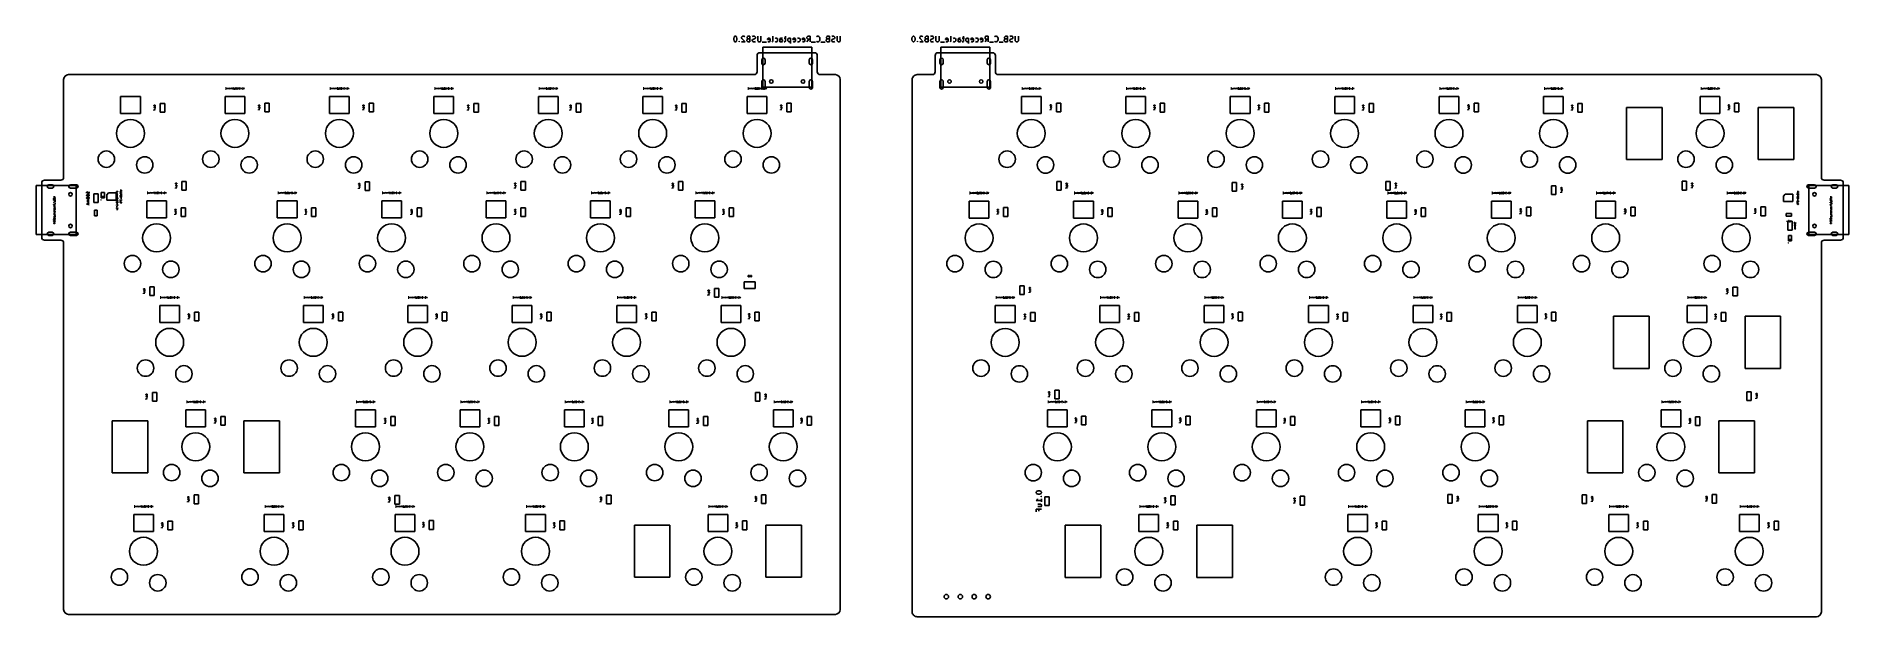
# Model space of a CAD drawing. Header units: millimetres. Extents: x -19 to 311, y -2 to 103.
import ezdxf

# ---------------------------------------------------------------- set-up
doc = ezdxf.new("R2010")
doc.units = ezdxf.units.MM
doc.layers.add('B.Fab', color=155, linetype='CONTINUOUS', true_color=0x585d84)
doc.layers.add('Edge.Cuts', color=254, linetype='CONTINUOUS', true_color=0xd0d2cd)

msp = doc.modelspace()

# ---------------------------------------------------------------- linework, layer by layer
at = {"layer": 'B.Fab', "linetype": 'CONTINUOUS'}
for p, q in [((107.899522, 103.249705), (107.851903, 103.059229)), ((107.851903, 103.059229), (107.851903, 102.821134)), ((107.851903, 102.821134), (107.899522, 102.630658)), ((107.947141, 103.344943), (107.899522, 103.249705)), ((107.899522, 102.630658), (107.947141, 102.53542)), ((107.99476, 103.392562), (107.947141, 103.344943)), ((107.947141, 102.53542), (107.99476, 102.4878)), ((108.089998, 103.440181), (107.99476, 103.392562)), ((108.185236, 103.440181), (108.089998, 103.440181)), ((108.280474, 103.392562), (108.185236, 103.440181)), ((108.328093, 103.344943), (108.280474, 103.392562)), ((108.280474, 102.4878), (108.328093, 102.53542)), ((108.375712, 103.249705), (108.328093, 103.344943)), ((108.328093, 102.53542), (108.375712, 102.630658)), ((108.423331, 103.059229), (108.375712, 103.249705)), ((108.375712, 102.630658), (108.423331, 102.821134)), ((108.423331, 102.821134), (108.423331, 103.059229)), ((108.851902, 102.53542), (108.804283, 102.4878)), ((108.899521, 102.4878), (108.851902, 102.53542)), ((108.851902, 102.53542), (108.851902, 102.440181)), ((109.328093, 103.344943), (109.280474, 103.249705)), ((109.280474, 103.249705), (109.280474, 103.154467)), ((109.280474, 103.154467), (109.328093, 103.01161)), ((109.375712, 103.392562), (109.328093, 103.344943)), ((109.328093, 103.01161), (109.899521, 102.440181)), ((109.47095, 103.440181), (109.375712, 103.392562)), ((109.709045, 103.440181), (109.47095, 103.440181)), ((109.804283, 103.392562), (109.709045, 103.440181)), ((109.851902, 103.344943), (109.804283, 103.392562)), ((110.280474, 102.868753), (110.232855, 102.773515)), ((110.232855, 102.773515), (110.232855, 102.630658)), ((110.232855, 102.630658), (110.280474, 102.53542)), ((110.328093, 103.344943), (110.280474, 103.249705)), ((110.280474, 103.249705), (110.280474, 103.154467)), ((110.280474, 103.154467), (110.328093, 103.059229)), ((110.328093, 102.916372), (110.280474, 102.868753)), ((110.280474, 102.53542), (110.328093, 102.4878)), ((110.375712, 103.392562), (110.328093, 103.344943)), ((110.328093, 103.059229), (110.375712, 103.01161)), ((110.47095, 102.963991), (110.328093, 102.916372)), ((110.47095, 103.440181), (110.375712, 103.392562)), ((110.375712, 103.01161), (110.47095, 102.963991)), ((110.804283, 103.440181), (110.47095, 103.440181)), ((110.47095, 102.963991), (110.804283, 102.963991)), ((110.804283, 102.440181), (110.804283, 103.440181)), ((111.375712, 103.440181), (111.232855, 103.392562)), ((111.232855, 102.725896), (111.280474, 102.821134)), ((111.232855, 102.630658), (111.232855, 102.725896)), ((111.280474, 102.53542), (111.232855, 102.630658)), ((111.280474, 102.821134), (111.328093, 102.868753)), ((111.328093, 102.4878), (111.280474, 102.53542)), ((111.328093, 102.868753), (111.423331, 102.916372)), ((111.613807, 103.440181), (111.375712, 103.440181)), ((111.423331, 102.916372), (111.613807, 102.963991)), ((111.709045, 103.392562), (111.613807, 103.440181)), ((111.613807, 102.963991), (111.709045, 103.01161)), ((111.756664, 103.344943), (111.709045, 103.392562)), ((111.709045, 103.01161), (111.756664, 103.059229)), ((111.804283, 103.249705), (111.756664, 103.344943)), ((111.756664, 103.059229), (111.804283, 103.154467)), ((111.804283, 103.154467), (111.804283, 103.249705)), ((112.232855, 102.630658), (112.232855, 103.440181)), ((112.280474, 102.53542), (112.232855, 102.630658)), ((112.328093, 102.4878), (112.280474, 102.53542)), ((112.756664, 102.53542), (112.709045, 102.4878)), ((112.804283, 102.630658), (112.756664, 102.53542)), ((112.804283, 103.440181), (112.804283, 102.630658)), ((114.042379, 103.059229), (113.99476, 102.963991)), ((113.99476, 102.963991), (113.99476, 102.868753)), ((113.99476, 102.868753), (114.47095, 102.773515)), ((114.137617, 103.106848), (114.042379, 103.059229)), ((114.328093, 103.106848), (114.137617, 103.106848)), ((114.423331, 103.059229), (114.328093, 103.106848)), ((114.47095, 102.963991), (114.423331, 103.059229)), ((114.423331, 102.4878), (114.47095, 102.583039)), ((114.47095, 102.583039), (114.47095, 102.963991)), ((114.899522, 102.4878), (114.947141, 102.583039)), ((114.947141, 102.583039), (114.947141, 103.440181)), ((115.470951, 103.106848), (115.375713, 103.059229)), ((115.661427, 103.106848), (115.470951, 103.106848)), ((115.756665, 103.059229), (115.661427, 103.106848)), ((115.804284, 103.01161), (115.756665, 103.059229)), ((115.756665, 102.4878), (115.804284, 102.53542)), ((115.851903, 102.916372), (115.804284, 103.01161)), ((115.804284, 102.53542), (115.851903, 102.630658)), ((115.851903, 102.630658), (115.851903, 102.916372)), ((116.280475, 102.963991), (116.328094, 103.059229)), ((116.280475, 102.440181), (116.280475, 102.963991)), ((116.375713, 102.821134), (116.280475, 102.868753)), ((116.328094, 103.059229), (116.423332, 103.106848)), ((116.613808, 102.821134), (116.375713, 102.821134)), ((116.423332, 103.106848), (116.613808, 103.106848)), ((116.613808, 103.106848), (116.709046, 103.059229)), ((116.709046, 102.773515), (116.613808, 102.821134)), ((116.756665, 102.678277), (116.709046, 102.773515)), ((116.709046, 102.4878), (116.756665, 102.583039)), ((116.756665, 102.583039), (116.756665, 102.678277)), ((117.423332, 103.106848), (117.04238, 103.106848)), ((117.280475, 102.583039), (117.232856, 102.4878)), ((117.280475, 103.440181), (117.280475, 102.583039)), ((117.756666, 103.01161), (117.709047, 102.916372)), ((117.709047, 102.916372), (117.709047, 102.630658)), ((117.709047, 102.630658), (117.756666, 102.53542)), ((117.804285, 103.059229), (117.756666, 103.01161)), ((117.756666, 102.53542), (117.804285, 102.4878)), ((117.899523, 103.106848), (117.804285, 103.059229)), ((118.089999, 103.106848), (117.899523, 103.106848)), ((118.185237, 103.059229), (118.089999, 103.106848)), ((118.185237, 103.106848), (118.185237, 102.106848)), ((118.661428, 103.059229), (118.613809, 102.963991)), ((118.613809, 102.963991), (118.613809, 102.868753)), ((118.613809, 102.868753), (119.089999, 102.773515)), ((118.756666, 103.106848), (118.661428, 103.059229)), ((118.947142, 103.106848), (118.756666, 103.106848)), ((119.04238, 103.059229), (118.947142, 103.106848)), ((119.089999, 102.963991), (119.04238, 103.059229)), ((119.04238, 102.4878), (119.089999, 102.583039)), ((119.089999, 102.583039), (119.089999, 102.963991)), ((119.56619, 103.106848), (119.470952, 103.059229)), ((119.756666, 103.106848), (119.56619, 103.106848)), ((119.851904, 103.059229), (119.756666, 103.106848)), ((119.899523, 103.01161), (119.851904, 103.059229)), ((119.851904, 102.4878), (119.899523, 102.53542)), ((119.947142, 102.916372), (119.899523, 103.01161)), ((119.899523, 102.53542), (119.947142, 102.630658)), ((119.947142, 102.630658), (119.947142, 102.916372)), ((120.375714, 103.059229), (120.328095, 102.963991)), ((120.328095, 102.963991), (120.328095, 102.868753)), ((120.328095, 102.868753), (120.804285, 102.773515)), ((120.470952, 103.106848), (120.375714, 103.059229)), ((120.661428, 103.106848), (120.470952, 103.106848)), ((120.756666, 103.059229), (120.661428, 103.106848)), ((120.804285, 102.963991), (120.756666, 103.059229)), ((120.756666, 102.4878), (120.804285, 102.583039)), ((120.804285, 102.583039), (120.804285, 102.963991)), ((121.232857, 103.344943), (121.185238, 103.249705)), ((121.185238, 103.249705), (121.185238, 103.106848)), ((121.185238, 103.106848), (121.232857, 103.01161)), ((121.185238, 102.440181), (121.518571, 102.916372)), ((121.280476, 103.392562), (121.232857, 103.344943)), ((121.232857, 103.01161), (121.280476, 102.963991)), ((121.375714, 103.440181), (121.280476, 103.392562)), ((121.280476, 102.963991), (121.375714, 102.916372)), ((121.756666, 103.440181), (121.375714, 103.440181)), ((121.375714, 102.916372), (121.756666, 102.916372)), ((121.756666, 102.440181), (121.756666, 103.440181)), ((122.994762, 103.392562), (122.947143, 103.344943)), ((122.947143, 102.53542), (122.994762, 102.4878)), ((123.137619, 103.440181), (122.994762, 103.392562)), ((123.232857, 103.440181), (123.137619, 103.440181)), ((123.375714, 103.392562), (123.232857, 103.440181)), ((123.470952, 103.297324), (123.375714, 103.392562)), ((123.375714, 102.4878), (123.470952, 102.583039)), ((123.518571, 103.202086), (123.470952, 103.297324)), ((123.470952, 102.583039), (123.518571, 102.678277)), ((123.56619, 103.01161), (123.518571, 103.202086)), ((123.518571, 102.678277), (123.56619, 102.868753)), ((123.56619, 102.868753), (123.56619, 103.01161)), ((124.756667, 102.868753), (124.709048, 102.773515)), ((124.709048, 102.773515), (124.709048, 102.630658)), ((124.709048, 102.630658), (124.756667, 102.53542)), ((124.804286, 103.344943), (124.756667, 103.249705)), ((124.756667, 103.249705), (124.756667, 103.154467)), ((124.756667, 103.154467), (124.804286, 103.059229)), ((124.804286, 102.916372), (124.756667, 102.868753)), ((124.756667, 102.53542), (124.804286, 102.4878)), ((124.851905, 103.392562), (124.804286, 103.344943)), ((124.804286, 103.059229), (124.851905, 103.01161)), ((124.947143, 102.963991), (124.804286, 102.916372)), ((124.947143, 103.440181), (124.851905, 103.392562)), ((124.851905, 103.01161), (124.947143, 102.963991)), ((125.280476, 103.440181), (124.947143, 103.440181)), ((124.947143, 102.963991), (125.280476, 102.963991)), ((125.280476, 102.440181), (125.280476, 103.440181)), ((125.851905, 103.440181), (125.709048, 103.392562)), ((125.709048, 102.725896), (125.756667, 102.821134)), ((125.709048, 102.630658), (125.709048, 102.725896)), ((125.756667, 102.53542), (125.709048, 102.630658)), ((125.756667, 102.821134), (125.804286, 102.868753)), ((125.804286, 102.4878), (125.756667, 102.53542)), ((125.804286, 102.868753), (125.899524, 102.916372)), ((126.09, 103.440181), (125.851905, 103.440181)), ((125.899524, 102.916372), (126.09, 102.963991)), ((126.185238, 103.392562), (126.09, 103.440181)), ((126.09, 102.963991), (126.185238, 103.01161)), ((126.232857, 103.344943), (126.185238, 103.392562)), ((126.185238, 103.01161), (126.232857, 103.059229)), ((126.280476, 103.249705), (126.232857, 103.344943)), ((126.232857, 103.059229), (126.280476, 103.154467)), ((126.280476, 103.154467), (126.280476, 103.249705)), ((126.709048, 102.630658), (126.709048, 103.440181)), ((126.756667, 102.53542), (126.709048, 102.630658)), ((126.804286, 102.4878), (126.756667, 102.53542)), ((127.232857, 102.53542), (127.185238, 102.4878)), ((127.280476, 102.630658), (127.232857, 102.53542)), ((127.280476, 103.440181), (127.280476, 102.630658)), ((140.389522, 103.249705), (140.341903, 103.059229)), ((140.341903, 103.059229), (140.341903, 102.821134)), ((140.341903, 102.821134), (140.389522, 102.630658)), ((140.437141, 103.344943), (140.389522, 103.249705)), ((140.389522, 102.630658), (140.437141, 102.53542)), ((140.48476, 103.392562), (140.437141, 103.344943)), ((140.437141, 102.53542), (140.48476, 102.4878)), ((140.579998, 103.440181), (140.48476, 103.392562)), ((140.675236, 103.440181), (140.579998, 103.440181)), ((140.770474, 103.392562), (140.675236, 103.440181)), ((140.818093, 103.344943), (140.770474, 103.392562)), ((140.770474, 102.4878), (140.818093, 102.53542)), ((140.865712, 103.249705), (140.818093, 103.344943)), ((140.818093, 102.53542), (140.865712, 102.630658)), ((140.913331, 103.059229), (140.865712, 103.249705)), ((140.865712, 102.630658), (140.913331, 102.821134)), ((140.913331, 102.821134), (140.913331, 103.059229)), ((141.341902, 102.53542), (141.294283, 102.4878)), ((141.389521, 102.4878), (141.341902, 102.53542)), ((141.341902, 102.53542), (141.341902, 102.440181)), ((141.818093, 103.344943), (141.770474, 103.249705)), ((141.770474, 103.249705), (141.770474, 103.154467)), ((141.770474, 103.154467), (141.818093, 103.01161)), ((141.865712, 103.392562), (141.818093, 103.344943)), ((141.818093, 103.01161), (142.389521, 102.440181)), ((141.96095, 103.440181), (141.865712, 103.392562)), ((142.199045, 103.440181), (141.96095, 103.440181)), ((142.294283, 103.392562), (142.199045, 103.440181)), ((142.341902, 103.344943), (142.294283, 103.392562)), ((142.770474, 102.868753), (142.722855, 102.773515)), ((142.722855, 102.773515), (142.722855, 102.630658)), ((142.722855, 102.630658), (142.770474, 102.53542)), ((142.818093, 103.344943), (142.770474, 103.249705)), ((142.770474, 103.249705), (142.770474, 103.154467)), ((142.770474, 103.154467), (142.818093, 103.059229)), ((142.818093, 102.916372), (142.770474, 102.868753)), ((142.770474, 102.53542), (142.818093, 102.4878)), ((142.865712, 103.392562), (142.818093, 103.344943)), ((142.818093, 103.059229), (142.865712, 103.01161)), ((142.96095, 102.963991), (142.818093, 102.916372)), ((142.96095, 103.440181), (142.865712, 103.392562)), ((142.865712, 103.01161), (142.96095, 102.963991)), ((143.294283, 103.440181), (142.96095, 103.440181)), ((142.96095, 102.963991), (143.294283, 102.963991)), ((143.294283, 102.440181), (143.294283, 103.440181)), ((143.865712, 103.440181), (143.722855, 103.392562)), ((143.722855, 102.725896), (143.770474, 102.821134)), ((143.722855, 102.630658), (143.722855, 102.725896)), ((143.770474, 102.53542), (143.722855, 102.630658)), ((143.770474, 102.821134), (143.818093, 102.868753)), ((143.818093, 102.4878), (143.770474, 102.53542)), ((143.818093, 102.868753), (143.913331, 102.916372)), ((144.103807, 103.440181), (143.865712, 103.440181)), ((143.913331, 102.916372), (144.103807, 102.963991)), ((144.199045, 103.392562), (144.103807, 103.440181)), ((144.103807, 102.963991), (144.199045, 103.01161)), ((144.246664, 103.344943), (144.199045, 103.392562)), ((144.199045, 103.01161), (144.246664, 103.059229)), ((144.294283, 103.249705), (144.246664, 103.344943)), ((144.246664, 103.059229), (144.294283, 103.154467)), ((144.294283, 103.154467), (144.294283, 103.249705)), ((144.722855, 102.630658), (144.722855, 103.440181)), ((144.770474, 102.53542), (144.722855, 102.630658)), ((144.818093, 102.4878), (144.770474, 102.53542)), ((145.246664, 102.53542), (145.199045, 102.4878)), ((145.294283, 102.630658), (145.246664, 102.53542)), ((145.294283, 103.440181), (145.294283, 102.630658)), ((146.532379, 103.059229), (146.48476, 102.963991)), ((146.48476, 102.963991), (146.48476, 102.868753)), ((146.48476, 102.868753), (146.96095, 102.773515)), ((146.627617, 103.106848), (146.532379, 103.059229)), ((146.818093, 103.106848), (146.627617, 103.106848)), ((146.913331, 103.059229), (146.818093, 103.106848)), ((146.96095, 102.963991), (146.913331, 103.059229)), ((146.913331, 102.4878), (146.96095, 102.583039)), ((146.96095, 102.583039), (146.96095, 102.963991)), ((147.389522, 102.4878), (147.437141, 102.583039)), ((147.437141, 102.583039), (147.437141, 103.440181)), ((147.960951, 103.106848), (147.865713, 103.059229)), ((148.151427, 103.106848), (147.960951, 103.106848)), ((148.246665, 103.059229), (148.151427, 103.106848)), ((148.294284, 103.01161), (148.246665, 103.059229)), ((148.246665, 102.4878), (148.294284, 102.53542)), ((148.341903, 102.916372), (148.294284, 103.01161)), ((148.294284, 102.53542), (148.341903, 102.630658)), ((148.341903, 102.630658), (148.341903, 102.916372)), ((148.770475, 102.963991), (148.818094, 103.059229)), ((148.770475, 102.440181), (148.770475, 102.963991)), ((148.865713, 102.821134), (148.770475, 102.868753)), ((148.818094, 103.059229), (148.913332, 103.106848)), ((149.103808, 102.821134), (148.865713, 102.821134)), ((148.913332, 103.106848), (149.103808, 103.106848)), ((149.103808, 103.106848), (149.199046, 103.059229)), ((149.199046, 102.773515), (149.103808, 102.821134)), ((149.246665, 102.678277), (149.199046, 102.773515)), ((149.199046, 102.4878), (149.246665, 102.583039)), ((149.246665, 102.583039), (149.246665, 102.678277)), ((149.913332, 103.106848), (149.53238, 103.106848)), ((149.770475, 102.583039), (149.722856, 102.4878)), ((149.770475, 103.440181), (149.770475, 102.583039)), ((150.246666, 103.01161), (150.199047, 102.916372)), ((150.199047, 102.916372), (150.199047, 102.630658)), ((150.199047, 102.630658), (150.246666, 102.53542)), ((150.294285, 103.059229), (150.246666, 103.01161)), ((150.246666, 102.53542), (150.294285, 102.4878)), ((150.389523, 103.106848), (150.294285, 103.059229)), ((150.579999, 103.106848), (150.389523, 103.106848)), ((150.675237, 103.059229), (150.579999, 103.106848)), ((150.675237, 103.106848), (150.675237, 102.106848)), ((151.151428, 103.059229), (151.103809, 102.963991)), ((151.103809, 102.963991), (151.103809, 102.868753)), ((151.103809, 102.868753), (151.579999, 102.773515)), ((151.246666, 103.106848), (151.151428, 103.059229)), ((151.437142, 103.106848), (151.246666, 103.106848)), ((151.53238, 103.059229), (151.437142, 103.106848)), ((151.579999, 102.963991), (151.53238, 103.059229)), ((151.53238, 102.4878), (151.579999, 102.583039)), ((151.579999, 102.583039), (151.579999, 102.963991)), ((152.05619, 103.106848), (151.960952, 103.059229)), ((152.246666, 103.106848), (152.05619, 103.106848)), ((152.341904, 103.059229), (152.246666, 103.106848)), ((152.389523, 103.01161), (152.341904, 103.059229)), ((152.341904, 102.4878), (152.389523, 102.53542)), ((152.437142, 102.916372), (152.389523, 103.01161)), ((152.389523, 102.53542), (152.437142, 102.630658)), ((152.437142, 102.630658), (152.437142, 102.916372)), ((152.865714, 103.059229), (152.818095, 102.963991)), ((152.818095, 102.963991), (152.818095, 102.868753)), ((152.818095, 102.868753), (153.294285, 102.773515)), ((152.960952, 103.106848), (152.865714, 103.059229)), ((153.151428, 103.106848), (152.960952, 103.106848)), ((153.246666, 103.059229), (153.151428, 103.106848)), ((153.294285, 102.963991), (153.246666, 103.059229)), ((153.246666, 102.4878), (153.294285, 102.583039)), ((153.294285, 102.583039), (153.294285, 102.963991)), ((153.722857, 103.344943), (153.675238, 103.249705)), ((153.675238, 103.249705), (153.675238, 103.106848)), ((153.675238, 103.106848), (153.722857, 103.01161)), ((153.675238, 102.440181), (154.008571, 102.916372)), ((153.770476, 103.392562), (153.722857, 103.344943)), ((153.722857, 103.01161), (153.770476, 102.963991)), ((153.865714, 103.440181), (153.770476, 103.392562)), ((153.770476, 102.963991), (153.865714, 102.916372)), ((154.246666, 103.440181), (153.865714, 103.440181)), ((153.865714, 102.916372), (154.246666, 102.916372)), ((154.246666, 102.440181), (154.246666, 103.440181)), ((155.484762, 103.392562), (155.437143, 103.344943)), ((155.437143, 102.53542), (155.484762, 102.4878)), ((155.627619, 103.440181), (155.484762, 103.392562)), ((155.722857, 103.440181), (155.627619, 103.440181)), ((155.865714, 103.392562), (155.722857, 103.440181)), ((155.960952, 103.297324), (155.865714, 103.392562)), ((155.865714, 102.4878), (155.960952, 102.583039)), ((156.008571, 103.202086), (155.960952, 103.297324)), ((155.960952, 102.583039), (156.008571, 102.678277)), ((156.05619, 103.01161), (156.008571, 103.202086)), ((156.008571, 102.678277), (156.05619, 102.868753)), ((156.05619, 102.868753), (156.05619, 103.01161)), ((157.246667, 102.868753), (157.199048, 102.773515)), ((157.199048, 102.773515), (157.199048, 102.630658)), ((157.199048, 102.630658), (157.246667, 102.53542)), ((157.294286, 103.344943), (157.246667, 103.249705)), ((157.246667, 103.249705), (157.246667, 103.154467)), ((157.246667, 103.154467), (157.294286, 103.059229)), ((157.294286, 102.916372), (157.246667, 102.868753)), ((157.246667, 102.53542), (157.294286, 102.4878)), ((157.341905, 103.392562), (157.294286, 103.344943)), ((157.294286, 103.059229), (157.341905, 103.01161)), ((157.437143, 102.963991), (157.294286, 102.916372)), ((157.437143, 103.440181), (157.341905, 103.392562)), ((157.341905, 103.01161), (157.437143, 102.963991)), ((157.770476, 103.440181), (157.437143, 103.440181)), ((157.437143, 102.963991), (157.770476, 102.963991)), ((157.770476, 102.440181), (157.770476, 103.440181)), ((158.341905, 103.440181), (158.199048, 103.392562)), ((158.199048, 102.725896), (158.246667, 102.821134)), ((158.199048, 102.630658), (158.199048, 102.725896)), ((158.246667, 102.53542), (158.199048, 102.630658)), ((158.246667, 102.821134), (158.294286, 102.868753)), ((158.294286, 102.4878), (158.246667, 102.53542)), ((158.294286, 102.868753), (158.389524, 102.916372)), ((158.58, 103.440181), (158.341905, 103.440181)), ((158.389524, 102.916372), (158.58, 102.963991)), ((158.675238, 103.392562), (158.58, 103.440181)), ((158.58, 102.963991), (158.675238, 103.01161)), ((158.722857, 103.344943), (158.675238, 103.392562)), ((158.675238, 103.01161), (158.722857, 103.059229)), ((158.770476, 103.249705), (158.722857, 103.344943)), ((158.722857, 103.059229), (158.770476, 103.154467)), ((158.770476, 103.154467), (158.770476, 103.249705)), ((159.199048, 102.630658), (159.199048, 103.440181)), ((159.246667, 102.53542), (159.199048, 102.630658)), ((159.294286, 102.4878), (159.246667, 102.53542)), ((159.722857, 102.53542), (159.675238, 102.4878)), ((159.770476, 102.630658), (159.722857, 102.53542)), ((159.770476, 103.440181), (159.770476, 102.630658)), ((107.99476, 102.4878), (108.089998, 102.440181)), ((108.089998, 102.440181), (108.185236, 102.440181)), ((108.185236, 102.440181), (108.280474, 102.4878)), ((108.804283, 102.4878), (108.851902, 102.440181)), ((108.851902, 102.440181), (108.899521, 102.4878)), ((109.899521, 102.440181), (109.280474, 102.440181)), ((110.328093, 102.4878), (110.423331, 102.440181)), ((110.423331, 102.440181), (110.804283, 102.440181)), ((111.423331, 102.440181), (111.328093, 102.4878)), ((111.661426, 102.440181), (111.423331, 102.440181)), ((111.804283, 102.4878), (111.661426, 102.440181)), ((112.423331, 102.440181), (112.328093, 102.4878)), ((112.613807, 102.440181), (112.423331, 102.440181)), ((112.709045, 102.4878), (112.613807, 102.440181)), ((113.804284, 102.344943), (113.042379, 102.344943)), ((113.12, 101.445), (122.06, 101.445)), ((113.12, 94.145), (113.12, 101.445)), ((114.042379, 102.4878), (114.137617, 102.440181)), ((114.137617, 102.440181), (114.328093, 102.440181)), ((114.328093, 102.440181), (114.423331, 102.4878)), ((114.804284, 102.440181), (114.899522, 102.4878)), ((115.375713, 102.4878), (115.470951, 102.440181)), ((115.470951, 102.440181), (115.661427, 102.440181)), ((115.661427, 102.440181), (115.756665, 102.4878)), ((116.280475, 102.4878), (116.375713, 102.440181)), ((116.375713, 102.440181), (116.613808, 102.440181)), ((116.613808, 102.440181), (116.709046, 102.4878)), ((117.137618, 102.440181), (117.04238, 102.440181)), ((117.232856, 102.4878), (117.137618, 102.440181)), ((117.804285, 102.4878), (117.899523, 102.440181)), ((117.899523, 102.440181), (118.089999, 102.440181)), ((118.089999, 102.440181), (118.185237, 102.4878)), ((118.661428, 102.4878), (118.756666, 102.440181)), ((118.756666, 102.440181), (118.947142, 102.440181)), ((118.947142, 102.440181), (119.04238, 102.4878)), ((119.470952, 102.4878), (119.56619, 102.440181)), ((119.56619, 102.440181), (119.756666, 102.440181)), ((119.756666, 102.440181), (119.851904, 102.4878)), ((120.375714, 102.4878), (120.470952, 102.440181)), ((120.470952, 102.440181), (120.661428, 102.440181)), ((120.661428, 102.440181), (120.756666, 102.4878)), ((122.756667, 102.344943), (121.994762, 102.344943)), ((122.06, 94.145), (122.06, 101.445)), ((122.994762, 102.4878), (123.137619, 102.440181)), ((123.137619, 102.440181), (123.232857, 102.440181)), ((123.232857, 102.440181), (123.375714, 102.4878)), ((124.518572, 102.344943), (123.756667, 102.344943)), ((124.804286, 102.4878), (124.899524, 102.440181)), ((124.899524, 102.440181), (125.280476, 102.440181)), ((125.899524, 102.440181), (125.804286, 102.4878)), ((126.137619, 102.440181), (125.899524, 102.440181)), ((126.280476, 102.4878), (126.137619, 102.440181)), ((126.899524, 102.440181), (126.804286, 102.4878)), ((127.09, 102.440181), (126.899524, 102.440181)), ((127.185238, 102.4878), (127.09, 102.440181)), ((140.48476, 102.4878), (140.579998, 102.440181)), ((140.579998, 102.440181), (140.675236, 102.440181)), ((140.675236, 102.440181), (140.770474, 102.4878)), ((141.294283, 102.4878), (141.341902, 102.440181)), ((141.341902, 102.440181), (141.389521, 102.4878)), ((142.389521, 102.440181), (141.770474, 102.440181)), ((142.818093, 102.4878), (142.913331, 102.440181)), ((142.913331, 102.440181), (143.294283, 102.440181)), ((143.913331, 102.440181), (143.818093, 102.4878)), ((144.151426, 102.440181), (143.913331, 102.440181)), ((144.294283, 102.4878), (144.151426, 102.440181)), ((144.913331, 102.440181), (144.818093, 102.4878)), ((145.103807, 102.440181), (144.913331, 102.440181)), ((145.199045, 102.4878), (145.103807, 102.440181)), ((146.294284, 102.344943), (145.532379, 102.344943)), ((145.61, 101.445), (154.55, 101.445)), ((145.61, 94.145), (145.61, 101.445)), ((146.532379, 102.4878), (146.627617, 102.440181)), ((146.627617, 102.440181), (146.818093, 102.440181)), ((146.818093, 102.440181), (146.913331, 102.4878)), ((147.294284, 102.440181), (147.389522, 102.4878)), ((147.865713, 102.4878), (147.960951, 102.440181)), ((147.960951, 102.440181), (148.151427, 102.440181)), ((148.151427, 102.440181), (148.246665, 102.4878)), ((148.770475, 102.4878), (148.865713, 102.440181)), ((148.865713, 102.440181), (149.103808, 102.440181)), ((149.103808, 102.440181), (149.199046, 102.4878)), ((149.627618, 102.440181), (149.53238, 102.440181)), ((149.722856, 102.4878), (149.627618, 102.440181)), ((150.294285, 102.4878), (150.389523, 102.440181)), ((150.389523, 102.440181), (150.579999, 102.440181)), ((150.579999, 102.440181), (150.675237, 102.4878)), ((151.151428, 102.4878), (151.246666, 102.440181)), ((151.246666, 102.440181), (151.437142, 102.440181)), ((151.437142, 102.440181), (151.53238, 102.4878)), ((151.960952, 102.4878), (152.05619, 102.440181)), ((152.05619, 102.440181), (152.246666, 102.440181)), ((152.246666, 102.440181), (152.341904, 102.4878)), ((152.865714, 102.4878), (152.960952, 102.440181)), ((152.960952, 102.440181), (153.151428, 102.440181)), ((153.151428, 102.440181), (153.246666, 102.4878)), ((155.246667, 102.344943), (154.484762, 102.344943)), ((154.55, 94.145), (154.55, 101.445)), ((155.484762, 102.4878), (155.627619, 102.440181)), ((155.627619, 102.440181), (155.722857, 102.440181)), ((155.722857, 102.440181), (155.865714, 102.4878)), ((157.008572, 102.344943), (156.246667, 102.344943)), ((157.294286, 102.4878), (157.389524, 102.440181)), ((157.389524, 102.440181), (157.770476, 102.440181)), ((158.389524, 102.440181), (158.294286, 102.4878)), ((158.627619, 102.440181), (158.389524, 102.440181)), ((158.770476, 102.4878), (158.627619, 102.440181)), ((159.389524, 102.440181), (159.294286, 102.4878)), ((159.58, 102.440181), (159.389524, 102.440181)), ((159.675238, 102.4878), (159.58, 102.440181)), ((112.97, 99.145), (112.97, 98.545)), ((113.57, 98.545), (113.57, 99.145)), ((121.61, 99.145), (121.61, 98.545)), ((122.21, 98.545), (122.21, 99.145)), ((145.46, 99.145), (145.46, 98.545)), ((146.06, 98.545), (146.06, 99.145)), ((154.1, 99.145), (154.1, 98.545)), ((154.7, 98.545), (154.7, 99.145)), ((15.259761, 94.043426), (15.140713, 94.043426)), ((15.140713, 93.793426), (15.259761, 93.793426)), ((15.259761, 93.924378), (15.176427, 93.924378)), ((15.259761, 93.793426), (15.259761, 94.043426)), ((15.569285, 93.888664), (15.378809, 93.888664)), ((15.688333, 93.793426), (15.688333, 94.043426)), ((15.950238, 94.043426), (15.807381, 93.793426)), ((15.807381, 93.793426), (15.807381, 94.043426)), ((15.950238, 93.793426), (15.950238, 94.043426)), ((16.069286, 93.793426), (16.069286, 94.043426)), ((16.271666, 93.864854), (16.188333, 94.043426)), ((16.188333, 94.043426), (16.188333, 93.793426)), ((16.355, 94.043426), (16.271666, 93.864854)), ((16.355, 93.793426), (16.355, 94.043426)), ((16.474047, 94.019616), (16.462142, 93.995807)), ((16.462142, 93.995807), (16.462142, 93.971997)), ((16.462142, 93.971997), (16.474047, 93.936283)), ((16.616904, 93.793426), (16.462142, 93.793426)), ((16.485952, 94.031521), (16.474047, 94.019616)), ((16.474047, 93.936283), (16.616904, 93.793426)), ((16.509761, 94.043426), (16.485952, 94.031521)), ((16.569285, 94.043426), (16.509761, 94.043426)), ((16.593095, 94.031521), (16.569285, 94.043426)), ((16.604999, 94.019616), (16.593095, 94.031521)), ((16.700237, 93.793426), (16.843094, 93.793426)), ((16.771666, 93.793426), (16.771666, 94.043426)), ((16.771666, 94.043426), (16.795475, 94.007711)), ((16.795475, 94.007711), (16.819285, 93.983902)), ((16.819285, 93.983902), (16.843094, 93.971997)), ((16.950237, 94.019616), (16.938332, 93.995807)), ((16.938332, 93.995807), (16.938332, 93.983902)), ((16.938332, 93.983902), (16.950237, 93.960092)), ((16.938332, 93.888664), (16.950237, 93.912473)), ((16.938332, 93.841045), (16.938332, 93.888664)), ((16.950237, 93.817235), (16.938332, 93.841045)), ((16.962142, 94.031521), (16.950237, 94.019616)), ((16.950237, 93.960092), (16.962142, 93.948188)), ((16.950237, 93.912473), (16.962142, 93.924378)), ((16.962142, 93.80533), (16.950237, 93.817235)), ((16.985951, 94.043426), (16.962142, 94.031521)), ((16.962142, 93.948188), (16.985951, 93.936283)), ((16.962142, 93.924378), (16.985951, 93.936283)), ((16.985951, 93.793426), (16.962142, 93.80533)), ((17.03357, 94.043426), (16.985951, 94.043426)), ((16.985951, 93.936283), (17.03357, 93.936283)), ((17.03357, 93.793426), (16.985951, 93.793426)), ((17.05738, 94.031521), (17.03357, 94.043426)), ((17.03357, 93.936283), (17.05738, 93.948188)), ((17.03357, 93.936283), (17.05738, 93.924378)), ((17.05738, 93.80533), (17.03357, 93.793426)), ((17.069285, 94.019616), (17.05738, 94.031521)), ((17.05738, 93.948188), (17.069285, 93.960092)), ((17.05738, 93.924378), (17.069285, 93.912473)), ((17.069285, 93.817235), (17.05738, 93.80533)), ((17.081189, 93.995807), (17.069285, 94.019616)), ((17.069285, 93.960092), (17.081189, 93.983902)), ((17.069285, 93.912473), (17.081189, 93.888664)), ((17.081189, 93.841045), (17.069285, 93.817235)), ((17.081189, 93.983902), (17.081189, 93.995807)), ((17.081189, 93.888664), (17.081189, 93.841045)), ((17.176427, 93.900569), (17.188332, 93.924378)), ((17.176427, 93.841045), (17.176427, 93.900569)), ((17.188332, 93.817235), (17.176427, 93.841045)), ((17.188332, 93.924378), (17.200237, 93.936283)), ((17.200237, 93.80533), (17.188332, 93.817235)), ((17.200237, 94.043426), (17.247856, 94.043426)), ((17.200237, 93.936283), (17.224046, 93.948188)), ((17.224046, 93.793426), (17.200237, 93.80533)), ((17.224046, 93.948188), (17.271665, 93.948188)), ((17.271665, 93.793426), (17.224046, 93.793426)), ((17.247856, 94.043426), (17.271665, 94.031521)), ((17.271665, 94.031521), (17.28357, 94.019616)), ((17.271665, 93.948188), (17.295475, 93.936283)), ((17.295475, 93.80533), (17.271665, 93.793426)), ((17.28357, 94.019616), (17.30738, 93.983902)), ((17.295475, 93.936283), (17.30738, 93.924378)), ((17.30738, 93.817235), (17.295475, 93.80533)), ((17.30738, 93.983902), (17.319284, 93.936283)), ((17.30738, 93.924378), (17.319284, 93.900569)), ((17.319284, 93.841045), (17.30738, 93.817235)), ((17.319284, 93.936283), (17.319284, 93.841045)), ((17.414523, 94.043426), (17.55738, 93.900569)), ((17.414523, 93.793426), (17.521665, 93.936283)), ((17.55738, 93.793426), (17.55738, 94.043426)), ((17.700237, 94.043426), (17.664522, 94.031521)), ((17.664522, 93.864854), (17.676427, 93.888664)), ((17.664522, 93.841045), (17.664522, 93.864854)), ((17.676427, 93.817235), (17.664522, 93.841045)), ((17.676427, 93.888664), (17.688332, 93.900569)), ((17.688332, 93.80533), (17.676427, 93.817235)), ((17.688332, 93.900569), (17.712141, 93.912473)), ((17.712141, 93.793426), (17.688332, 93.80533)), ((17.75976, 94.043426), (17.700237, 94.043426)), ((17.712141, 93.912473), (17.75976, 93.924378)), ((17.771665, 93.793426), (17.712141, 93.793426)), ((17.78357, 94.031521), (17.75976, 94.043426)), ((17.75976, 93.924378), (17.78357, 93.936283)), ((17.807379, 93.80533), (17.771665, 93.793426)), ((17.795475, 94.019616), (17.78357, 94.031521)), ((17.78357, 93.936283), (17.795475, 93.948188)), ((17.807379, 93.995807), (17.795475, 94.019616)), ((17.795475, 93.948188), (17.807379, 93.971997)), ((17.807379, 93.971997), (17.807379, 93.995807)), ((18.104999, 93.888664), (17.914523, 93.888664)), ((18.247856, 94.043426), (18.212141, 94.031521)), ((18.212141, 93.864854), (18.224046, 93.888664)), ((18.212141, 93.841045), (18.212141, 93.864854)), ((18.224046, 93.817235), (18.212141, 93.841045)), ((18.224046, 93.888664), (18.235951, 93.900569)), ((18.235951, 93.80533), (18.224046, 93.817235)), ((18.235951, 93.900569), (18.25976, 93.912473)), ((18.25976, 93.793426), (18.235951, 93.80533)), ((18.307379, 94.043426), (18.247856, 94.043426)), ((18.25976, 93.912473), (18.307379, 93.924378)), ((18.319284, 93.793426), (18.25976, 93.793426)), ((18.331189, 94.031521), (18.307379, 94.043426)), ((18.307379, 93.924378), (18.331189, 93.936283)), ((18.354998, 93.80533), (18.319284, 93.793426)), ((18.343094, 94.019616), (18.331189, 94.031521)), ((18.331189, 93.936283), (18.343094, 93.948188)), ((18.354998, 93.995807), (18.343094, 94.019616)), ((18.343094, 93.948188), (18.354998, 93.971997)), ((18.354998, 93.971997), (18.354998, 93.995807)), ((18.509761, 93.912473), (18.426427, 94.043426)), ((18.593094, 94.043426), (18.509761, 93.912473)), ((18.509761, 93.912473), (18.509761, 93.793426)), ((34.309761, 94.043426), (34.190713, 94.043426)), ((34.190713, 93.793426), (34.309761, 93.793426)), ((34.309761, 93.924378), (34.226427, 93.924378)), ((34.309761, 93.793426), (34.309761, 94.043426)), ((34.619285, 93.888664), (34.428809, 93.888664)), ((34.738333, 93.793426), (34.738333, 94.043426)), ((35.000238, 94.043426), (34.857381, 93.793426)), ((34.857381, 93.793426), (34.857381, 94.043426)), ((35.000238, 93.793426), (35.000238, 94.043426)), ((35.119286, 93.793426), (35.119286, 94.043426)), ((35.321666, 93.864854), (35.238333, 94.043426)), ((35.238333, 94.043426), (35.238333, 93.793426)), ((35.405, 94.043426), (35.321666, 93.864854)), ((35.405, 93.793426), (35.405, 94.043426)), ((35.524047, 94.019616), (35.512142, 93.995807)), ((35.512142, 93.995807), (35.512142, 93.971997)), ((35.512142, 93.971997), (35.524047, 93.936283)), ((35.666904, 93.793426), (35.512142, 93.793426)), ((35.535952, 94.031521), (35.524047, 94.019616)), ((35.524047, 93.936283), (35.666904, 93.793426)), ((35.559761, 94.043426), (35.535952, 94.031521)), ((35.619285, 94.043426), (35.559761, 94.043426)), ((35.643095, 94.031521), (35.619285, 94.043426)), ((35.654999, 94.019616), (35.643095, 94.031521)), ((35.750237, 93.793426), (35.893094, 93.793426)), ((35.821666, 93.793426), (35.821666, 94.043426)), ((35.821666, 94.043426), (35.845475, 94.007711)), ((35.845475, 94.007711), (35.869285, 93.983902)), ((35.869285, 93.983902), (35.893094, 93.971997)), ((36.000237, 94.019616), (35.988332, 93.995807)), ((35.988332, 93.995807), (35.988332, 93.983902)), ((35.988332, 93.983902), (36.000237, 93.960092)), ((35.988332, 93.888664), (36.000237, 93.912473)), ((35.988332, 93.841045), (35.988332, 93.888664)), ((36.000237, 93.817235), (35.988332, 93.841045)), ((36.012142, 94.031521), (36.000237, 94.019616)), ((36.000237, 93.960092), (36.012142, 93.948188)), ((36.000237, 93.912473), (36.012142, 93.924378)), ((36.012142, 93.80533), (36.000237, 93.817235)), ((36.035951, 94.043426), (36.012142, 94.031521)), ((36.012142, 93.948188), (36.035951, 93.936283)), ((36.012142, 93.924378), (36.035951, 93.936283)), ((36.035951, 93.793426), (36.012142, 93.80533)), ((36.08357, 94.043426), (36.035951, 94.043426)), ((36.035951, 93.936283), (36.08357, 93.936283)), ((36.08357, 93.793426), (36.035951, 93.793426)), ((36.10738, 94.031521), (36.08357, 94.043426)), ((36.08357, 93.936283), (36.10738, 93.948188)), ((36.08357, 93.936283), (36.10738, 93.924378)), ((36.10738, 93.80533), (36.08357, 93.793426)), ((36.119285, 94.019616), (36.10738, 94.031521)), ((36.10738, 93.948188), (36.119285, 93.960092)), ((36.10738, 93.924378), (36.119285, 93.912473)), ((36.119285, 93.817235), (36.10738, 93.80533)), ((36.131189, 93.995807), (36.119285, 94.019616)), ((36.119285, 93.960092), (36.131189, 93.983902)), ((36.119285, 93.912473), (36.131189, 93.888664)), ((36.131189, 93.841045), (36.119285, 93.817235)), ((36.131189, 93.983902), (36.131189, 93.995807)), ((36.131189, 93.888664), (36.131189, 93.841045)), ((36.226427, 93.900569), (36.238332, 93.924378)), ((36.226427, 93.841045), (36.226427, 93.900569)), ((36.238332, 93.817235), (36.226427, 93.841045)), ((36.238332, 93.924378), (36.250237, 93.936283)), ((36.250237, 93.80533), (36.238332, 93.817235)), ((36.250237, 94.043426), (36.297856, 94.043426)), ((36.250237, 93.936283), (36.274046, 93.948188)), ((36.274046, 93.793426), (36.250237, 93.80533)), ((36.274046, 93.948188), (36.321665, 93.948188)), ((36.321665, 93.793426), (36.274046, 93.793426)), ((36.297856, 94.043426), (36.321665, 94.031521)), ((36.321665, 94.031521), (36.33357, 94.019616)), ((36.321665, 93.948188), (36.345475, 93.936283)), ((36.345475, 93.80533), (36.321665, 93.793426)), ((36.33357, 94.019616), (36.35738, 93.983902)), ((36.345475, 93.936283), (36.35738, 93.924378)), ((36.35738, 93.817235), (36.345475, 93.80533)), ((36.35738, 93.983902), (36.369284, 93.936283)), ((36.35738, 93.924378), (36.369284, 93.900569)), ((36.369284, 93.841045), (36.35738, 93.817235)), ((36.369284, 93.936283), (36.369284, 93.841045)), ((36.464523, 94.043426), (36.60738, 93.900569)), ((36.464523, 93.793426), (36.571665, 93.936283)), ((36.60738, 93.793426), (36.60738, 94.043426)), ((36.750237, 94.043426), (36.714522, 94.031521)), ((36.714522, 93.864854), (36.726427, 93.888664)), ((36.714522, 93.841045), (36.714522, 93.864854)), ((36.726427, 93.817235), (36.714522, 93.841045)), ((36.726427, 93.888664), (36.738332, 93.900569)), ((36.738332, 93.80533), (36.726427, 93.817235)), ((36.738332, 93.900569), (36.762141, 93.912473)), ((36.762141, 93.793426), (36.738332, 93.80533)), ((36.80976, 94.043426), (36.750237, 94.043426)), ((36.762141, 93.912473), (36.80976, 93.924378)), ((36.821665, 93.793426), (36.762141, 93.793426)), ((36.83357, 94.031521), (36.80976, 94.043426)), ((36.80976, 93.924378), (36.83357, 93.936283)), ((36.857379, 93.80533), (36.821665, 93.793426)), ((36.845475, 94.019616), (36.83357, 94.031521)), ((36.83357, 93.936283), (36.845475, 93.948188)), ((36.857379, 93.995807), (36.845475, 94.019616)), ((36.845475, 93.948188), (36.857379, 93.971997)), ((36.857379, 93.971997), (36.857379, 93.995807)), ((37.154999, 93.888664), (36.964523, 93.888664)), ((37.297856, 94.043426), (37.262141, 94.031521)), ((37.262141, 93.864854), (37.274046, 93.888664)), ((37.262141, 93.841045), (37.262141, 93.864854)), ((37.274046, 93.817235), (37.262141, 93.841045)), ((37.274046, 93.888664), (37.285951, 93.900569)), ((37.285951, 93.80533), (37.274046, 93.817235)), ((37.285951, 93.900569), (37.30976, 93.912473)), ((37.30976, 93.793426), (37.285951, 93.80533)), ((37.357379, 94.043426), (37.297856, 94.043426)), ((37.30976, 93.912473), (37.357379, 93.924378)), ((37.369284, 93.793426), (37.30976, 93.793426)), ((37.381189, 94.031521), (37.357379, 94.043426)), ((37.357379, 93.924378), (37.381189, 93.936283)), ((37.404998, 93.80533), (37.369284, 93.793426)), ((37.393094, 94.019616), (37.381189, 94.031521)), ((37.381189, 93.936283), (37.393094, 93.948188)), ((37.404998, 93.995807), (37.393094, 94.019616)), ((37.393094, 93.948188), (37.404998, 93.971997)), ((37.404998, 93.971997), (37.404998, 93.995807)), ((37.559761, 93.912473), (37.476427, 94.043426)), ((37.643094, 94.043426), (37.559761, 93.912473)), ((37.559761, 93.912473), (37.559761, 93.793426)), ((53.359761, 94.043426), (53.240713, 94.043426)), ((53.240713, 93.793426), (53.359761, 93.793426)), ((53.359761, 93.924378), (53.276427, 93.924378)), ((53.359761, 93.793426), (53.359761, 94.043426)), ((53.669285, 93.888664), (53.478809, 93.888664)), ((53.788333, 93.793426), (53.788333, 94.043426)), ((54.050238, 94.043426), (53.907381, 93.793426)), ((53.907381, 93.793426), (53.907381, 94.043426)), ((54.050238, 93.793426), (54.050238, 94.043426)), ((54.169286, 93.793426), (54.169286, 94.043426)), ((54.371666, 93.864854), (54.288333, 94.043426)), ((54.288333, 94.043426), (54.288333, 93.793426)), ((54.455, 94.043426), (54.371666, 93.864854)), ((54.455, 93.793426), (54.455, 94.043426)), ((54.574047, 94.019616), (54.562142, 93.995807)), ((54.562142, 93.995807), (54.562142, 93.971997)), ((54.562142, 93.971997), (54.574047, 93.936283)), ((54.716904, 93.793426), (54.562142, 93.793426)), ((54.585952, 94.031521), (54.574047, 94.019616)), ((54.574047, 93.936283), (54.716904, 93.793426)), ((54.609761, 94.043426), (54.585952, 94.031521)), ((54.669285, 94.043426), (54.609761, 94.043426)), ((54.693095, 94.031521), (54.669285, 94.043426)), ((54.704999, 94.019616), (54.693095, 94.031521)), ((54.800237, 93.793426), (54.943094, 93.793426)), ((54.871666, 93.793426), (54.871666, 94.043426)), ((54.871666, 94.043426), (54.895475, 94.007711)), ((54.895475, 94.007711), (54.919285, 93.983902)), ((54.919285, 93.983902), (54.943094, 93.971997)), ((55.050237, 94.019616), (55.038332, 93.995807)), ((55.038332, 93.995807), (55.038332, 93.983902)), ((55.038332, 93.983902), (55.050237, 93.960092)), ((55.038332, 93.888664), (55.050237, 93.912473)), ((55.038332, 93.841045), (55.038332, 93.888664)), ((55.050237, 93.817235), (55.038332, 93.841045)), ((55.062142, 94.031521), (55.050237, 94.019616)), ((55.050237, 93.960092), (55.062142, 93.948188)), ((55.050237, 93.912473), (55.062142, 93.924378)), ((55.062142, 93.80533), (55.050237, 93.817235)), ((55.085951, 94.043426), (55.062142, 94.031521)), ((55.062142, 93.948188), (55.085951, 93.936283)), ((55.062142, 93.924378), (55.085951, 93.936283)), ((55.085951, 93.793426), (55.062142, 93.80533)), ((55.13357, 94.043426), (55.085951, 94.043426)), ((55.085951, 93.936283), (55.13357, 93.936283)), ((55.13357, 93.793426), (55.085951, 93.793426)), ((55.15738, 94.031521), (55.13357, 94.043426)), ((55.13357, 93.936283), (55.15738, 93.948188)), ((55.13357, 93.936283), (55.15738, 93.924378)), ((55.15738, 93.80533), (55.13357, 93.793426)), ((55.169285, 94.019616), (55.15738, 94.031521)), ((55.15738, 93.948188), (55.169285, 93.960092)), ((55.15738, 93.924378), (55.169285, 93.912473)), ((55.169285, 93.817235), (55.15738, 93.80533)), ((55.181189, 93.995807), (55.169285, 94.019616)), ((55.169285, 93.960092), (55.181189, 93.983902)), ((55.169285, 93.912473), (55.181189, 93.888664)), ((55.181189, 93.841045), (55.169285, 93.817235)), ((55.181189, 93.983902), (55.181189, 93.995807)), ((55.181189, 93.888664), (55.181189, 93.841045)), ((55.276427, 93.900569), (55.288332, 93.924378)), ((55.276427, 93.841045), (55.276427, 93.900569)), ((55.288332, 93.817235), (55.276427, 93.841045)), ((55.288332, 93.924378), (55.300237, 93.936283)), ((55.300237, 93.80533), (55.288332, 93.817235)), ((55.300237, 94.043426), (55.347856, 94.043426)), ((55.300237, 93.936283), (55.324046, 93.948188)), ((55.324046, 93.793426), (55.300237, 93.80533)), ((55.324046, 93.948188), (55.371665, 93.948188)), ((55.371665, 93.793426), (55.324046, 93.793426)), ((55.347856, 94.043426), (55.371665, 94.031521)), ((55.371665, 94.031521), (55.38357, 94.019616)), ((55.371665, 93.948188), (55.395475, 93.936283)), ((55.395475, 93.80533), (55.371665, 93.793426)), ((55.38357, 94.019616), (55.40738, 93.983902)), ((55.395475, 93.936283), (55.40738, 93.924378)), ((55.40738, 93.817235), (55.395475, 93.80533)), ((55.40738, 93.983902), (55.419284, 93.936283)), ((55.40738, 93.924378), (55.419284, 93.900569)), ((55.419284, 93.841045), (55.40738, 93.817235)), ((55.419284, 93.936283), (55.419284, 93.841045)), ((55.514523, 94.043426), (55.65738, 93.900569)), ((55.514523, 93.793426), (55.621665, 93.936283)), ((55.65738, 93.793426), (55.65738, 94.043426)), ((55.800237, 94.043426), (55.764522, 94.031521)), ((55.764522, 93.864854), (55.776427, 93.888664)), ((55.764522, 93.841045), (55.764522, 93.864854)), ((55.776427, 93.817235), (55.764522, 93.841045)), ((55.776427, 93.888664), (55.788332, 93.900569)), ((55.788332, 93.80533), (55.776427, 93.817235)), ((55.788332, 93.900569), (55.812141, 93.912473)), ((55.812141, 93.793426), (55.788332, 93.80533)), ((55.85976, 94.043426), (55.800237, 94.043426)), ((55.812141, 93.912473), (55.85976, 93.924378)), ((55.871665, 93.793426), (55.812141, 93.793426)), ((55.88357, 94.031521), (55.85976, 94.043426)), ((55.85976, 93.924378), (55.88357, 93.936283)), ((55.907379, 93.80533), (55.871665, 93.793426)), ((55.895475, 94.019616), (55.88357, 94.031521)), ((55.88357, 93.936283), (55.895475, 93.948188)), ((55.907379, 93.995807), (55.895475, 94.019616)), ((55.895475, 93.948188), (55.907379, 93.971997)), ((55.907379, 93.971997), (55.907379, 93.995807)), ((56.204999, 93.888664), (56.014523, 93.888664)), ((56.347856, 94.043426), (56.312141, 94.031521)), ((56.312141, 93.864854), (56.324046, 93.888664)), ((56.312141, 93.841045), (56.312141, 93.864854)), ((56.324046, 93.817235), (56.312141, 93.841045)), ((56.324046, 93.888664), (56.335951, 93.900569)), ((56.335951, 93.80533), (56.324046, 93.817235)), ((56.335951, 93.900569), (56.35976, 93.912473)), ((56.35976, 93.793426), (56.335951, 93.80533)), ((56.407379, 94.043426), (56.347856, 94.043426)), ((56.35976, 93.912473), (56.407379, 93.924378)), ((56.419284, 93.793426), (56.35976, 93.793426)), ((56.431189, 94.031521), (56.407379, 94.043426)), ((56.407379, 93.924378), (56.431189, 93.936283)), ((56.454998, 93.80533), (56.419284, 93.793426)), ((56.443094, 94.019616), (56.431189, 94.031521)), ((56.431189, 93.936283), (56.443094, 93.948188)), ((56.454998, 93.995807), (56.443094, 94.019616)), ((56.443094, 93.948188), (56.454998, 93.971997)), ((56.454998, 93.971997), (56.454998, 93.995807)), ((56.609761, 93.912473), (56.526427, 94.043426)), ((56.693094, 94.043426), (56.609761, 93.912473)), ((56.609761, 93.912473), (56.609761, 93.793426)), ((72.409761, 94.043426), (72.290713, 94.043426)), ((72.290713, 93.793426), (72.409761, 93.793426)), ((72.409761, 93.924378), (72.326427, 93.924378)), ((72.409761, 93.793426), (72.409761, 94.043426)), ((72.719285, 93.888664), (72.528809, 93.888664)), ((72.838333, 93.793426), (72.838333, 94.043426)), ((73.100238, 94.043426), (72.957381, 93.793426)), ((72.957381, 93.793426), (72.957381, 94.043426)), ((73.100238, 93.793426), (73.100238, 94.043426)), ((73.219286, 93.793426), (73.219286, 94.043426)), ((73.421666, 93.864854), (73.338333, 94.043426)), ((73.338333, 94.043426), (73.338333, 93.793426)), ((73.505, 94.043426), (73.421666, 93.864854)), ((73.505, 93.793426), (73.505, 94.043426)), ((73.624047, 94.019616), (73.612142, 93.995807)), ((73.612142, 93.995807), (73.612142, 93.971997)), ((73.612142, 93.971997), (73.624047, 93.936283)), ((73.766904, 93.793426), (73.612142, 93.793426)), ((73.635952, 94.031521), (73.624047, 94.019616)), ((73.624047, 93.936283), (73.766904, 93.793426)), ((73.659761, 94.043426), (73.635952, 94.031521)), ((73.719285, 94.043426), (73.659761, 94.043426)), ((73.743095, 94.031521), (73.719285, 94.043426)), ((73.754999, 94.019616), (73.743095, 94.031521)), ((73.850237, 93.793426), (73.993094, 93.793426)), ((73.921666, 93.793426), (73.921666, 94.043426)), ((73.921666, 94.043426), (73.945475, 94.007711)), ((73.945475, 94.007711), (73.969285, 93.983902)), ((73.969285, 93.983902), (73.993094, 93.971997)), ((74.100237, 94.019616), (74.088332, 93.995807)), ((74.088332, 93.995807), (74.088332, 93.983902)), ((74.088332, 93.983902), (74.100237, 93.960092)), ((74.088332, 93.888664), (74.100237, 93.912473)), ((74.088332, 93.841045), (74.088332, 93.888664)), ((74.100237, 93.817235), (74.088332, 93.841045)), ((74.112142, 94.031521), (74.100237, 94.019616)), ((74.100237, 93.960092), (74.112142, 93.948188)), ((74.100237, 93.912473), (74.112142, 93.924378)), ((74.112142, 93.80533), (74.100237, 93.817235)), ((74.135951, 94.043426), (74.112142, 94.031521)), ((74.112142, 93.948188), (74.135951, 93.936283)), ((74.112142, 93.924378), (74.135951, 93.936283)), ((74.135951, 93.793426), (74.112142, 93.80533)), ((74.18357, 94.043426), (74.135951, 94.043426)), ((74.135951, 93.936283), (74.18357, 93.936283)), ((74.18357, 93.793426), (74.135951, 93.793426)), ((74.20738, 94.031521), (74.18357, 94.043426)), ((74.18357, 93.936283), (74.20738, 93.948188)), ((74.18357, 93.936283), (74.20738, 93.924378)), ((74.20738, 93.80533), (74.18357, 93.793426)), ((74.219285, 94.019616), (74.20738, 94.031521)), ((74.20738, 93.948188), (74.219285, 93.960092)), ((74.20738, 93.924378), (74.219285, 93.912473)), ((74.219285, 93.817235), (74.20738, 93.80533)), ((74.231189, 93.995807), (74.219285, 94.019616)), ((74.219285, 93.960092), (74.231189, 93.983902)), ((74.219285, 93.912473), (74.231189, 93.888664)), ((74.231189, 93.841045), (74.219285, 93.817235)), ((74.231189, 93.983902), (74.231189, 93.995807)), ((74.231189, 93.888664), (74.231189, 93.841045)), ((74.326427, 93.900569), (74.338332, 93.924378)), ((74.326427, 93.841045), (74.326427, 93.900569)), ((74.338332, 93.817235), (74.326427, 93.841045)), ((74.338332, 93.924378), (74.350237, 93.936283)), ((74.350237, 93.80533), (74.338332, 93.817235)), ((74.350237, 94.043426), (74.397856, 94.043426)), ((74.350237, 93.936283), (74.374046, 93.948188)), ((74.374046, 93.793426), (74.350237, 93.80533)), ((74.374046, 93.948188), (74.421665, 93.948188)), ((74.421665, 93.793426), (74.374046, 93.793426)), ((74.397856, 94.043426), (74.421665, 94.031521)), ((74.421665, 94.031521), (74.43357, 94.019616)), ((74.421665, 93.948188), (74.445475, 93.936283)), ((74.445475, 93.80533), (74.421665, 93.793426)), ((74.43357, 94.019616), (74.45738, 93.983902)), ((74.445475, 93.936283), (74.45738, 93.924378)), ((74.45738, 93.817235), (74.445475, 93.80533)), ((74.45738, 93.983902), (74.469284, 93.936283)), ((74.45738, 93.924378), (74.469284, 93.900569)), ((74.469284, 93.841045), (74.45738, 93.817235)), ((74.469284, 93.936283), (74.469284, 93.841045)), ((74.564523, 94.043426), (74.70738, 93.900569)), ((74.564523, 93.793426), (74.671665, 93.936283)), ((74.70738, 93.793426), (74.70738, 94.043426)), ((74.850237, 94.043426), (74.814522, 94.031521)), ((74.814522, 93.864854), (74.826427, 93.888664)), ((74.814522, 93.841045), (74.814522, 93.864854)), ((74.826427, 93.817235), (74.814522, 93.841045)), ((74.826427, 93.888664), (74.838332, 93.900569)), ((74.838332, 93.80533), (74.826427, 93.817235)), ((74.838332, 93.900569), (74.862141, 93.912473)), ((74.862141, 93.793426), (74.838332, 93.80533)), ((74.90976, 94.043426), (74.850237, 94.043426)), ((74.862141, 93.912473), (74.90976, 93.924378)), ((74.921665, 93.793426), (74.862141, 93.793426)), ((74.93357, 94.031521), (74.90976, 94.043426)), ((74.90976, 93.924378), (74.93357, 93.936283)), ((74.957379, 93.80533), (74.921665, 93.793426)), ((74.945475, 94.019616), (74.93357, 94.031521)), ((74.93357, 93.936283), (74.945475, 93.948188)), ((74.957379, 93.995807), (74.945475, 94.019616)), ((74.945475, 93.948188), (74.957379, 93.971997)), ((74.957379, 93.971997), (74.957379, 93.995807)), ((75.254999, 93.888664), (75.064523, 93.888664)), ((75.397856, 94.043426), (75.362141, 94.031521)), ((75.362141, 93.864854), (75.374046, 93.888664)), ((75.362141, 93.841045), (75.362141, 93.864854)), ((75.374046, 93.817235), (75.362141, 93.841045)), ((75.374046, 93.888664), (75.385951, 93.900569)), ((75.385951, 93.80533), (75.374046, 93.817235)), ((75.385951, 93.900569), (75.40976, 93.912473)), ((75.40976, 93.793426), (75.385951, 93.80533)), ((75.457379, 94.043426), (75.397856, 94.043426)), ((75.40976, 93.912473), (75.457379, 93.924378)), ((75.469284, 93.793426), (75.40976, 93.793426)), ((75.481189, 94.031521), (75.457379, 94.043426)), ((75.457379, 93.924378), (75.481189, 93.936283)), ((75.504998, 93.80533), (75.469284, 93.793426)), ((75.493094, 94.019616), (75.481189, 94.031521)), ((75.481189, 93.936283), (75.493094, 93.948188)), ((75.504998, 93.995807), (75.493094, 94.019616)), ((75.493094, 93.948188), (75.504998, 93.971997)), ((75.504998, 93.971997), (75.504998, 93.995807)), ((75.659761, 93.912473), (75.576427, 94.043426)), ((75.743094, 94.043426), (75.659761, 93.912473)), ((75.659761, 93.912473), (75.659761, 93.793426)), ((91.459761, 94.043426), (91.340713, 94.043426)), ((91.340713, 93.793426), (91.459761, 93.793426)), ((91.459761, 93.924378), (91.376427, 93.924378)), ((91.459761, 93.793426), (91.459761, 94.043426)), ((91.769285, 93.888664), (91.578809, 93.888664)), ((91.888333, 93.793426), (91.888333, 94.043426)), ((92.150238, 94.043426), (92.007381, 93.793426)), ((92.007381, 93.793426), (92.007381, 94.043426)), ((92.150238, 93.793426), (92.150238, 94.043426)), ((92.269286, 93.793426), (92.269286, 94.043426)), ((92.471666, 93.864854), (92.388333, 94.043426)), ((92.388333, 94.043426), (92.388333, 93.793426)), ((92.555, 94.043426), (92.471666, 93.864854)), ((92.555, 93.793426), (92.555, 94.043426)), ((92.674047, 94.019616), (92.662142, 93.995807)), ((92.662142, 93.995807), (92.662142, 93.971997)), ((92.662142, 93.971997), (92.674047, 93.936283)), ((92.816904, 93.793426), (92.662142, 93.793426)), ((92.685952, 94.031521), (92.674047, 94.019616)), ((92.674047, 93.936283), (92.816904, 93.793426)), ((92.709761, 94.043426), (92.685952, 94.031521)), ((92.769285, 94.043426), (92.709761, 94.043426)), ((92.793095, 94.031521), (92.769285, 94.043426)), ((92.804999, 94.019616), (92.793095, 94.031521)), ((92.900237, 93.793426), (93.043094, 93.793426)), ((92.971666, 93.793426), (92.971666, 94.043426)), ((92.971666, 94.043426), (92.995475, 94.007711)), ((92.995475, 94.007711), (93.019285, 93.983902)), ((93.019285, 93.983902), (93.043094, 93.971997)), ((93.150237, 94.019616), (93.138332, 93.995807)), ((93.138332, 93.995807), (93.138332, 93.983902)), ((93.138332, 93.983902), (93.150237, 93.960092)), ((93.138332, 93.888664), (93.150237, 93.912473)), ((93.138332, 93.841045), (93.138332, 93.888664)), ((93.150237, 93.817235), (93.138332, 93.841045)), ((93.162142, 94.031521), (93.150237, 94.019616)), ((93.150237, 93.960092), (93.162142, 93.948188)), ((93.150237, 93.912473), (93.162142, 93.924378)), ((93.162142, 93.80533), (93.150237, 93.817235)), ((93.185951, 94.043426), (93.162142, 94.031521)), ((93.162142, 93.948188), (93.185951, 93.936283)), ((93.162142, 93.924378), (93.185951, 93.936283)), ((93.185951, 93.793426), (93.162142, 93.80533)), ((93.23357, 94.043426), (93.185951, 94.043426)), ((93.185951, 93.936283), (93.23357, 93.936283)), ((93.23357, 93.793426), (93.185951, 93.793426)), ((93.25738, 94.031521), (93.23357, 94.043426)), ((93.23357, 93.936283), (93.25738, 93.948188)), ((93.23357, 93.936283), (93.25738, 93.924378)), ((93.25738, 93.80533), (93.23357, 93.793426)), ((93.269285, 94.019616), (93.25738, 94.031521)), ((93.25738, 93.948188), (93.269285, 93.960092)), ((93.25738, 93.924378), (93.269285, 93.912473)), ((93.269285, 93.817235), (93.25738, 93.80533)), ((93.281189, 93.995807), (93.269285, 94.019616)), ((93.269285, 93.960092), (93.281189, 93.983902)), ((93.269285, 93.912473), (93.281189, 93.888664)), ((93.281189, 93.841045), (93.269285, 93.817235)), ((93.281189, 93.983902), (93.281189, 93.995807)), ((93.281189, 93.888664), (93.281189, 93.841045)), ((93.376427, 93.900569), (93.388332, 93.924378)), ((93.376427, 93.841045), (93.376427, 93.900569)), ((93.388332, 93.817235), (93.376427, 93.841045)), ((93.388332, 93.924378), (93.400237, 93.936283)), ((93.400237, 93.80533), (93.388332, 93.817235)), ((93.400237, 94.043426), (93.447856, 94.043426)), ((93.400237, 93.936283), (93.424046, 93.948188)), ((93.424046, 93.793426), (93.400237, 93.80533)), ((93.424046, 93.948188), (93.471665, 93.948188)), ((93.471665, 93.793426), (93.424046, 93.793426)), ((93.447856, 94.043426), (93.471665, 94.031521)), ((93.471665, 94.031521), (93.48357, 94.019616)), ((93.471665, 93.948188), (93.495475, 93.936283)), ((93.495475, 93.80533), (93.471665, 93.793426)), ((93.48357, 94.019616), (93.50738, 93.983902)), ((93.495475, 93.936283), (93.50738, 93.924378)), ((93.50738, 93.817235), (93.495475, 93.80533)), ((93.50738, 93.983902), (93.519284, 93.936283)), ((93.50738, 93.924378), (93.519284, 93.900569)), ((93.519284, 93.841045), (93.50738, 93.817235)), ((93.519284, 93.936283), (93.519284, 93.841045)), ((93.614523, 94.043426), (93.75738, 93.900569)), ((93.614523, 93.793426), (93.721665, 93.936283)), ((93.75738, 93.793426), (93.75738, 94.043426)), ((93.900237, 94.043426), (93.864522, 94.031521)), ((93.864522, 93.864854), (93.876427, 93.888664)), ((93.864522, 93.841045), (93.864522, 93.864854)), ((93.876427, 93.817235), (93.864522, 93.841045)), ((93.876427, 93.888664), (93.888332, 93.900569)), ((93.888332, 93.80533), (93.876427, 93.817235)), ((93.888332, 93.900569), (93.912141, 93.912473)), ((93.912141, 93.793426), (93.888332, 93.80533)), ((93.95976, 94.043426), (93.900237, 94.043426)), ((93.912141, 93.912473), (93.95976, 93.924378)), ((93.971665, 93.793426), (93.912141, 93.793426)), ((93.98357, 94.031521), (93.95976, 94.043426)), ((93.95976, 93.924378), (93.98357, 93.936283)), ((94.007379, 93.80533), (93.971665, 93.793426)), ((93.995475, 94.019616), (93.98357, 94.031521)), ((93.98357, 93.936283), (93.995475, 93.948188)), ((94.007379, 93.995807), (93.995475, 94.019616)), ((93.995475, 93.948188), (94.007379, 93.971997)), ((94.007379, 93.971997), (94.007379, 93.995807)), ((94.304999, 93.888664), (94.114523, 93.888664)), ((94.447856, 94.043426), (94.412141, 94.031521)), ((94.412141, 93.864854), (94.424046, 93.888664)), ((94.412141, 93.841045), (94.412141, 93.864854)), ((94.424046, 93.817235), (94.412141, 93.841045)), ((94.424046, 93.888664), (94.435951, 93.900569)), ((94.435951, 93.80533), (94.424046, 93.817235)), ((94.435951, 93.900569), (94.45976, 93.912473)), ((94.45976, 93.793426), (94.435951, 93.80533)), ((94.507379, 94.043426), (94.447856, 94.043426)), ((94.45976, 93.912473), (94.507379, 93.924378)), ((94.519284, 93.793426), (94.45976, 93.793426)), ((94.531189, 94.031521), (94.507379, 94.043426)), ((94.507379, 93.924378), (94.531189, 93.936283)), ((94.554998, 93.80533), (94.519284, 93.793426)), ((94.543094, 94.019616), (94.531189, 94.031521)), ((94.531189, 93.936283), (94.543094, 93.948188)), ((94.554998, 93.995807), (94.543094, 94.019616)), ((94.543094, 93.948188), (94.554998, 93.971997)), ((94.554998, 93.971997), (94.554998, 93.995807)), ((94.709761, 93.912473), (94.626427, 94.043426)), ((94.793094, 94.043426), (94.709761, 93.912473)), ((94.709761, 93.912473), (94.709761, 93.793426)), ((110.509761, 94.043426), (110.390713, 94.043426)), ((110.390713, 93.793426), (110.509761, 93.793426)), ((110.509761, 93.924378), (110.426427, 93.924378)), ((110.509761, 93.793426), (110.509761, 94.043426)), ((110.819285, 93.888664), (110.628809, 93.888664)), ((110.938333, 93.793426), (110.938333, 94.043426)), ((111.200238, 94.043426), (111.057381, 93.793426)), ((111.057381, 93.793426), (111.057381, 94.043426)), ((111.200238, 93.793426), (111.200238, 94.043426)), ((111.319286, 93.793426), (111.319286, 94.043426)), ((111.521666, 93.864854), (111.438333, 94.043426)), ((111.438333, 94.043426), (111.438333, 93.793426)), ((111.605, 94.043426), (111.521666, 93.864854)), ((111.605, 93.793426), (111.605, 94.043426)), ((111.724047, 94.019616), (111.712142, 93.995807)), ((111.712142, 93.995807), (111.712142, 93.971997)), ((111.712142, 93.971997), (111.724047, 93.936283)), ((111.866904, 93.793426), (111.712142, 93.793426)), ((111.735952, 94.031521), (111.724047, 94.019616)), ((111.724047, 93.936283), (111.866904, 93.793426)), ((111.759761, 94.043426), (111.735952, 94.031521)), ((111.819285, 94.043426), (111.759761, 94.043426)), ((111.843095, 94.031521), (111.819285, 94.043426)), ((111.854999, 94.019616), (111.843095, 94.031521)), ((111.950237, 93.793426), (112.093094, 93.793426)), ((112.021666, 93.793426), (112.021666, 94.043426)), ((112.021666, 94.043426), (112.045475, 94.007711)), ((112.045475, 94.007711), (112.069285, 93.983902)), ((112.069285, 93.983902), (112.093094, 93.971997)), ((112.200237, 94.019616), (112.188332, 93.995807)), ((112.188332, 93.995807), (112.188332, 93.983902)), ((112.188332, 93.983902), (112.200237, 93.960092)), ((112.188332, 93.888664), (112.200237, 93.912473)), ((112.188332, 93.841045), (112.188332, 93.888664)), ((112.200237, 93.817235), (112.188332, 93.841045)), ((112.212142, 94.031521), (112.200237, 94.019616)), ((112.200237, 93.960092), (112.212142, 93.948188)), ((112.200237, 93.912473), (112.212142, 93.924378)), ((112.212142, 93.80533), (112.200237, 93.817235)), ((112.235951, 94.043426), (112.212142, 94.031521)), ((112.212142, 93.948188), (112.235951, 93.936283)), ((112.212142, 93.924378), (112.235951, 93.936283)), ((112.235951, 93.793426), (112.212142, 93.80533)), ((112.28357, 94.043426), (112.235951, 94.043426)), ((112.235951, 93.936283), (112.28357, 93.936283)), ((112.28357, 93.793426), (112.235951, 93.793426)), ((112.30738, 94.031521), (112.28357, 94.043426)), ((112.28357, 93.936283), (112.30738, 93.948188)), ((112.28357, 93.936283), (112.30738, 93.924378)), ((112.30738, 93.80533), (112.28357, 93.793426)), ((112.319285, 94.019616), (112.30738, 94.031521)), ((112.30738, 93.948188), (112.319285, 93.960092)), ((112.30738, 93.924378), (112.319285, 93.912473)), ((112.319285, 93.817235), (112.30738, 93.80533)), ((112.331189, 93.995807), (112.319285, 94.019616)), ((112.319285, 93.960092), (112.331189, 93.983902)), ((112.319285, 93.912473), (112.331189, 93.888664)), ((112.331189, 93.841045), (112.319285, 93.817235)), ((112.331189, 93.983902), (112.331189, 93.995807)), ((112.331189, 93.888664), (112.331189, 93.841045)), ((112.426427, 93.900569), (112.438332, 93.924378)), ((112.426427, 93.841045), (112.426427, 93.900569)), ((112.438332, 93.817235), (112.426427, 93.841045)), ((112.438332, 93.924378), (112.450237, 93.936283)), ((112.450237, 93.80533), (112.438332, 93.817235)), ((112.450237, 94.043426), (112.497856, 94.043426)), ((112.450237, 93.936283), (112.474046, 93.948188)), ((112.474046, 93.793426), (112.450237, 93.80533)), ((112.474046, 93.948188), (112.521665, 93.948188)), ((112.521665, 93.793426), (112.474046, 93.793426)), ((112.497856, 94.043426), (112.521665, 94.031521)), ((112.521665, 94.031521), (112.53357, 94.019616)), ((112.521665, 93.948188), (112.545475, 93.936283)), ((112.545475, 93.80533), (112.521665, 93.793426)), ((112.53357, 94.019616), (112.55738, 93.983902)), ((112.545475, 93.936283), (112.55738, 93.924378)), ((112.55738, 93.817235), (112.545475, 93.80533)), ((112.55738, 93.983902), (112.569284, 93.936283)), ((112.55738, 93.924378), (112.569284, 93.900569)), ((112.569284, 93.841045), (112.55738, 93.817235)), ((112.569284, 93.936283), (112.569284, 93.841045)), ((112.664523, 94.043426), (112.80738, 93.900569)), ((112.664523, 93.793426), (112.771665, 93.936283)), ((112.80738, 93.793426), (112.80738, 94.043426)), ((112.950237, 94.043426), (112.914522, 94.031521)), ((112.914522, 93.864854), (112.926427, 93.888664)), ((112.914522, 93.841045), (112.914522, 93.864854)), ((112.926427, 93.817235), (112.914522, 93.841045)), ((112.926427, 93.888664), (112.938332, 93.900569)), ((112.938332, 93.80533), (112.926427, 93.817235)), ((112.938332, 93.900569), (112.962141, 93.912473)), ((112.962141, 93.793426), (112.938332, 93.80533)), ((113.00976, 94.043426), (112.950237, 94.043426)), ((112.962141, 93.912473), (113.00976, 93.924378)), ((113.021665, 93.793426), (112.962141, 93.793426)), ((112.97, 95.215), (112.97, 94.115)), ((113.03357, 94.031521), (113.00976, 94.043426)), ((113.00976, 93.924378), (113.03357, 93.936283)), ((113.057379, 93.80533), (113.021665, 93.793426)), ((113.045475, 94.019616), (113.03357, 94.031521)), ((113.03357, 93.936283), (113.045475, 93.948188)), ((113.057379, 93.995807), (113.045475, 94.019616)), ((113.045475, 93.948188), (113.057379, 93.971997)), ((113.057379, 93.971997), (113.057379, 93.995807)), ((113.12, 94.145), (122.06, 94.145)), ((113.354999, 93.888664), (113.164523, 93.888664)), ((113.497856, 94.043426), (113.462141, 94.031521)), ((113.462141, 93.864854), (113.474046, 93.888664)), ((113.462141, 93.841045), (113.462141, 93.864854)), ((113.474046, 93.817235), (113.462141, 93.841045)), ((113.474046, 93.888664), (113.485951, 93.900569)), ((113.485951, 93.80533), (113.474046, 93.817235)), ((113.485951, 93.900569), (113.50976, 93.912473)), ((113.50976, 93.793426), (113.485951, 93.80533)), ((113.557379, 94.043426), (113.497856, 94.043426)), ((113.50976, 93.912473), (113.557379, 93.924378)), ((113.569284, 93.793426), (113.50976, 93.793426)), ((113.581189, 94.031521), (113.557379, 94.043426)), ((113.557379, 93.924378), (113.581189, 93.936283)), ((113.604998, 93.80533), (113.569284, 93.793426)), ((113.57, 94.115), (113.57, 95.215)), ((113.593094, 94.019616), (113.581189, 94.031521)), ((113.581189, 93.936283), (113.593094, 93.948188)), ((113.604998, 93.995807), (113.593094, 94.019616)), ((113.593094, 93.948188), (113.604998, 93.971997)), ((113.604998, 93.971997), (113.604998, 93.995807)), ((113.759761, 93.912473), (113.676427, 94.043426)), ((113.843094, 94.043426), (113.759761, 93.912473)), ((113.759761, 93.912473), (113.759761, 93.793426)), ((121.61, 95.215), (121.61, 94.115)), ((122.21, 94.115), (122.21, 95.215)), ((145.46, 95.215), (145.46, 94.115)), ((145.61, 94.145), (154.55, 94.145)), ((146.06, 94.115), (146.06, 95.215)), ((154.1, 95.215), (154.1, 94.115)), ((154.7, 94.115), (154.7, 95.215)), ((160.519261, 94.036426), (160.400213, 94.036426)), ((160.400213, 93.786426), (160.519261, 93.786426)), ((160.519261, 93.917378), (160.435927, 93.917378)), ((160.519261, 93.786426), (160.519261, 94.036426)), ((160.828785, 93.881664), (160.638309, 93.881664)), ((160.947833, 93.786426), (160.947833, 94.036426)), ((161.209738, 94.036426), (161.066881, 93.786426)), ((161.066881, 93.786426), (161.066881, 94.036426)), ((161.209738, 93.786426), (161.209738, 94.036426)), ((161.328786, 93.786426), (161.328786, 94.036426)), ((161.531166, 93.857854), (161.447833, 94.036426)), ((161.447833, 94.036426), (161.447833, 93.786426)), ((161.6145, 94.036426), (161.531166, 93.857854)), ((161.6145, 93.786426), (161.6145, 94.036426)), ((161.733547, 94.012616), (161.721642, 93.988807)), ((161.721642, 93.988807), (161.721642, 93.964997)), ((161.721642, 93.964997), (161.733547, 93.929283)), ((161.876404, 93.786426), (161.721642, 93.786426)), ((161.745452, 94.024521), (161.733547, 94.012616)), ((161.733547, 93.929283), (161.876404, 93.786426)), ((161.769261, 94.036426), (161.745452, 94.024521)), ((161.828785, 94.036426), (161.769261, 94.036426)), ((161.852595, 94.024521), (161.828785, 94.036426)), ((161.864499, 94.012616), (161.852595, 94.024521)), ((161.959737, 93.786426), (162.102594, 93.786426)), ((162.031166, 93.786426), (162.031166, 94.036426)), ((162.031166, 94.036426), (162.054975, 94.000711)), ((162.054975, 94.000711), (162.078785, 93.976902)), ((162.078785, 93.976902), (162.102594, 93.964997)), ((162.209737, 94.012616), (162.197832, 93.988807)), ((162.197832, 93.988807), (162.197832, 93.976902)), ((162.197832, 93.976902), (162.209737, 93.953092)), ((162.197832, 93.881664), (162.209737, 93.905473)), ((162.197832, 93.834045), (162.197832, 93.881664)), ((162.209737, 93.810235), (162.197832, 93.834045)), ((162.221642, 94.024521), (162.209737, 94.012616)), ((162.209737, 93.953092), (162.221642, 93.941188)), ((162.209737, 93.905473), (162.221642, 93.917378)), ((162.221642, 93.79833), (162.209737, 93.810235)), ((162.245451, 94.036426), (162.221642, 94.024521)), ((162.221642, 93.941188), (162.245451, 93.929283)), ((162.221642, 93.917378), (162.245451, 93.929283)), ((162.245451, 93.786426), (162.221642, 93.79833)), ((162.29307, 94.036426), (162.245451, 94.036426)), ((162.245451, 93.929283), (162.29307, 93.929283)), ((162.29307, 93.786426), (162.245451, 93.786426)), ((162.31688, 94.024521), (162.29307, 94.036426)), ((162.29307, 93.929283), (162.31688, 93.941188)), ((162.29307, 93.929283), (162.31688, 93.917378)), ((162.31688, 93.79833), (162.29307, 93.786426)), ((162.328785, 94.012616), (162.31688, 94.024521)), ((162.31688, 93.941188), (162.328785, 93.953092)), ((162.31688, 93.917378), (162.328785, 93.905473)), ((162.328785, 93.810235), (162.31688, 93.79833)), ((162.340689, 93.988807), (162.328785, 94.012616)), ((162.328785, 93.953092), (162.340689, 93.976902)), ((162.328785, 93.905473), (162.340689, 93.881664)), ((162.340689, 93.834045), (162.328785, 93.810235)), ((162.340689, 93.976902), (162.340689, 93.988807)), ((162.340689, 93.881664), (162.340689, 93.834045)), ((162.435927, 93.893569), (162.447832, 93.917378)), ((162.435927, 93.834045), (162.435927, 93.893569)), ((162.447832, 93.810235), (162.435927, 93.834045)), ((162.447832, 93.917378), (162.459737, 93.929283)), ((162.459737, 93.79833), (162.447832, 93.810235)), ((162.459737, 94.036426), (162.507356, 94.036426)), ((162.459737, 93.929283), (162.483546, 93.941188)), ((162.483546, 93.786426), (162.459737, 93.79833)), ((162.483546, 93.941188), (162.531165, 93.941188)), ((162.531165, 93.786426), (162.483546, 93.786426)), ((162.507356, 94.036426), (162.531165, 94.024521)), ((162.531165, 94.024521), (162.54307, 94.012616)), ((162.531165, 93.941188), (162.554975, 93.929283)), ((162.554975, 93.79833), (162.531165, 93.786426)), ((162.54307, 94.012616), (162.56688, 93.976902)), ((162.554975, 93.929283), (162.56688, 93.917378)), ((162.56688, 93.810235), (162.554975, 93.79833)), ((162.56688, 93.976902), (162.578784, 93.929283)), ((162.56688, 93.917378), (162.578784, 93.893569)), ((162.578784, 93.834045), (162.56688, 93.810235)), ((162.578784, 93.929283), (162.578784, 93.834045)), ((162.674023, 94.036426), (162.81688, 93.893569)), ((162.674023, 93.786426), (162.781165, 93.929283)), ((162.81688, 93.786426), (162.81688, 94.036426)), ((162.959737, 94.036426), (162.924022, 94.024521)), ((162.924022, 93.857854), (162.935927, 93.881664)), ((162.924022, 93.834045), (162.924022, 93.857854)), ((162.935927, 93.810235), (162.924022, 93.834045)), ((162.935927, 93.881664), (162.947832, 93.893569)), ((162.947832, 93.79833), (162.935927, 93.810235)), ((162.947832, 93.893569), (162.971641, 93.905473)), ((162.971641, 93.786426), (162.947832, 93.79833)), ((163.01926, 94.036426), (162.959737, 94.036426)), ((162.971641, 93.905473), (163.01926, 93.917378)), ((163.031165, 93.786426), (162.971641, 93.786426)), ((163.04307, 94.024521), (163.01926, 94.036426)), ((163.01926, 93.917378), (163.04307, 93.929283)), ((163.066879, 93.79833), (163.031165, 93.786426)), ((163.054975, 94.012616), (163.04307, 94.024521)), ((163.04307, 93.929283), (163.054975, 93.941188)), ((163.066879, 93.988807), (163.054975, 94.012616)), ((163.054975, 93.941188), (163.066879, 93.964997)), ((163.066879, 93.964997), (163.066879, 93.988807)), ((163.364499, 93.881664), (163.174023, 93.881664)), ((163.507356, 94.036426), (163.471641, 94.024521)), ((163.471641, 93.857854), (163.483546, 93.881664)), ((163.471641, 93.834045), (163.471641, 93.857854)), ((163.483546, 93.810235), (163.471641, 93.834045)), ((163.483546, 93.881664), (163.495451, 93.893569)), ((163.495451, 93.79833), (163.483546, 93.810235)), ((163.495451, 93.893569), (163.51926, 93.905473)), ((163.51926, 93.786426), (163.495451, 93.79833)), ((163.566879, 94.036426), (163.507356, 94.036426)), ((163.51926, 93.905473), (163.566879, 93.917378)), ((163.578784, 93.786426), (163.51926, 93.786426)), ((163.590689, 94.024521), (163.566879, 94.036426)), ((163.566879, 93.917378), (163.590689, 93.929283)), ((163.614498, 93.79833), (163.578784, 93.786426)), ((163.602594, 94.012616), (163.590689, 94.024521)), ((163.590689, 93.929283), (163.602594, 93.941188)), ((163.614498, 93.988807), (163.602594, 94.012616)), ((163.602594, 93.941188), (163.614498, 93.964997)), ((163.614498, 93.964997), (163.614498, 93.988807)), ((163.769261, 93.905473), (163.685927, 94.036426)), ((163.852594, 94.036426), (163.769261, 93.905473)), ((163.769261, 93.905473), (163.769261, 93.786426)), ((179.569261, 94.036426), (179.450213, 94.036426)), ((179.450213, 93.786426), (179.569261, 93.786426)), ((179.569261, 93.917378), (179.485927, 93.917378)), ((179.569261, 93.786426), (179.569261, 94.036426)), ((179.878785, 93.881664), (179.688309, 93.881664)), ((179.997833, 93.786426), (179.997833, 94.036426)), ((180.259738, 94.036426), (180.116881, 93.786426)), ((180.116881, 93.786426), (180.116881, 94.036426)), ((180.259738, 93.786426), (180.259738, 94.036426)), ((180.378786, 93.786426), (180.378786, 94.036426)), ((180.581166, 93.857854), (180.497833, 94.036426)), ((180.497833, 94.036426), (180.497833, 93.786426)), ((180.6645, 94.036426), (180.581166, 93.857854)), ((180.6645, 93.786426), (180.6645, 94.036426)), ((180.783547, 94.012616), (180.771642, 93.988807)), ((180.771642, 93.988807), (180.771642, 93.964997)), ((180.771642, 93.964997), (180.783547, 93.929283)), ((180.926404, 93.786426), (180.771642, 93.786426)), ((180.795452, 94.024521), (180.783547, 94.012616)), ((180.783547, 93.929283), (180.926404, 93.786426)), ((180.819261, 94.036426), (180.795452, 94.024521)), ((180.878785, 94.036426), (180.819261, 94.036426)), ((180.902595, 94.024521), (180.878785, 94.036426)), ((180.914499, 94.012616), (180.902595, 94.024521)), ((181.009737, 93.786426), (181.152594, 93.786426)), ((181.081166, 93.786426), (181.081166, 94.036426)), ((181.081166, 94.036426), (181.104975, 94.000711)), ((181.104975, 94.000711), (181.128785, 93.976902)), ((181.128785, 93.976902), (181.152594, 93.964997)), ((181.259737, 94.012616), (181.247832, 93.988807)), ((181.247832, 93.988807), (181.247832, 93.976902)), ((181.247832, 93.976902), (181.259737, 93.953092)), ((181.247832, 93.881664), (181.259737, 93.905473)), ((181.247832, 93.834045), (181.247832, 93.881664)), ((181.259737, 93.810235), (181.247832, 93.834045)), ((181.271642, 94.024521), (181.259737, 94.012616)), ((181.259737, 93.953092), (181.271642, 93.941188)), ((181.259737, 93.905473), (181.271642, 93.917378)), ((181.271642, 93.79833), (181.259737, 93.810235)), ((181.295451, 94.036426), (181.271642, 94.024521)), ((181.271642, 93.941188), (181.295451, 93.929283)), ((181.271642, 93.917378), (181.295451, 93.929283)), ((181.295451, 93.786426), (181.271642, 93.79833)), ((181.34307, 94.036426), (181.295451, 94.036426)), ((181.295451, 93.929283), (181.34307, 93.929283)), ((181.34307, 93.786426), (181.295451, 93.786426)), ((181.36688, 94.024521), (181.34307, 94.036426)), ((181.34307, 93.929283), (181.36688, 93.941188)), ((181.34307, 93.929283), (181.36688, 93.917378)), ((181.36688, 93.79833), (181.34307, 93.786426)), ((181.378785, 94.012616), (181.36688, 94.024521)), ((181.36688, 93.941188), (181.378785, 93.953092)), ((181.36688, 93.917378), (181.378785, 93.905473)), ((181.378785, 93.810235), (181.36688, 93.79833)), ((181.390689, 93.988807), (181.378785, 94.012616)), ((181.378785, 93.953092), (181.390689, 93.976902)), ((181.378785, 93.905473), (181.390689, 93.881664)), ((181.390689, 93.834045), (181.378785, 93.810235)), ((181.390689, 93.976902), (181.390689, 93.988807)), ((181.390689, 93.881664), (181.390689, 93.834045)), ((181.485927, 93.893569), (181.497832, 93.917378)), ((181.485927, 93.834045), (181.485927, 93.893569)), ((181.497832, 93.810235), (181.485927, 93.834045)), ((181.497832, 93.917378), (181.509737, 93.929283)), ((181.509737, 93.79833), (181.497832, 93.810235)), ((181.509737, 94.036426), (181.557356, 94.036426)), ((181.509737, 93.929283), (181.533546, 93.941188)), ((181.533546, 93.786426), (181.509737, 93.79833)), ((181.533546, 93.941188), (181.581165, 93.941188)), ((181.581165, 93.786426), (181.533546, 93.786426)), ((181.557356, 94.036426), (181.581165, 94.024521)), ((181.581165, 94.024521), (181.59307, 94.012616)), ((181.581165, 93.941188), (181.604975, 93.929283)), ((181.604975, 93.79833), (181.581165, 93.786426)), ((181.59307, 94.012616), (181.61688, 93.976902)), ((181.604975, 93.929283), (181.61688, 93.917378)), ((181.61688, 93.810235), (181.604975, 93.79833)), ((181.61688, 93.976902), (181.628784, 93.929283)), ((181.61688, 93.917378), (181.628784, 93.893569)), ((181.628784, 93.834045), (181.61688, 93.810235)), ((181.628784, 93.929283), (181.628784, 93.834045)), ((181.724023, 94.036426), (181.86688, 93.893569)), ((181.724023, 93.786426), (181.831165, 93.929283)), ((181.86688, 93.786426), (181.86688, 94.036426)), ((182.009737, 94.036426), (181.974022, 94.024521)), ((181.974022, 93.857854), (181.985927, 93.881664)), ((181.974022, 93.834045), (181.974022, 93.857854)), ((181.985927, 93.810235), (181.974022, 93.834045)), ((181.985927, 93.881664), (181.997832, 93.893569)), ((181.997832, 93.79833), (181.985927, 93.810235)), ((181.997832, 93.893569), (182.021641, 93.905473)), ((182.021641, 93.786426), (181.997832, 93.79833)), ((182.06926, 94.036426), (182.009737, 94.036426)), ((182.021641, 93.905473), (182.06926, 93.917378)), ((182.081165, 93.786426), (182.021641, 93.786426)), ((182.09307, 94.024521), (182.06926, 94.036426)), ((182.06926, 93.917378), (182.09307, 93.929283)), ((182.116879, 93.79833), (182.081165, 93.786426)), ((182.104975, 94.012616), (182.09307, 94.024521)), ((182.09307, 93.929283), (182.104975, 93.941188)), ((182.116879, 93.988807), (182.104975, 94.012616)), ((182.104975, 93.941188), (182.116879, 93.964997)), ((182.116879, 93.964997), (182.116879, 93.988807)), ((182.414499, 93.881664), (182.224023, 93.881664)), ((182.557356, 94.036426), (182.521641, 94.024521)), ((182.521641, 93.857854), (182.533546, 93.881664)), ((182.521641, 93.834045), (182.521641, 93.857854)), ((182.533546, 93.810235), (182.521641, 93.834045)), ((182.533546, 93.881664), (182.545451, 93.893569)), ((182.545451, 93.79833), (182.533546, 93.810235)), ((182.545451, 93.893569), (182.56926, 93.905473)), ((182.56926, 93.786426), (182.545451, 93.79833)), ((182.616879, 94.036426), (182.557356, 94.036426)), ((182.56926, 93.905473), (182.616879, 93.917378)), ((182.628784, 93.786426), (182.56926, 93.786426)), ((182.640689, 94.024521), (182.616879, 94.036426)), ((182.616879, 93.917378), (182.640689, 93.929283)), ((182.664498, 93.79833), (182.628784, 93.786426)), ((182.652594, 94.012616), (182.640689, 94.024521)), ((182.640689, 93.929283), (182.652594, 93.941188)), ((182.664498, 93.988807), (182.652594, 94.012616)), ((182.652594, 93.941188), (182.664498, 93.964997)), ((182.664498, 93.964997), (182.664498, 93.988807)), ((182.819261, 93.905473), (182.735927, 94.036426)), ((182.902594, 94.036426), (182.819261, 93.905473)), ((182.819261, 93.905473), (182.819261, 93.786426)), ((198.619261, 94.036426), (198.500213, 94.036426)), ((198.500213, 93.786426), (198.619261, 93.786426)), ((198.619261, 93.917378), (198.535927, 93.917378)), ((198.619261, 93.786426), (198.619261, 94.036426)), ((198.928785, 93.881664), (198.738309, 93.881664)), ((199.047833, 93.786426), (199.047833, 94.036426)), ((199.309738, 94.036426), (199.166881, 93.786426)), ((199.166881, 93.786426), (199.166881, 94.036426)), ((199.309738, 93.786426), (199.309738, 94.036426)), ((199.428786, 93.786426), (199.428786, 94.036426)), ((199.631166, 93.857854), (199.547833, 94.036426)), ((199.547833, 94.036426), (199.547833, 93.786426)), ((199.7145, 94.036426), (199.631166, 93.857854)), ((199.7145, 93.786426), (199.7145, 94.036426)), ((199.833547, 94.012616), (199.821642, 93.988807)), ((199.821642, 93.988807), (199.821642, 93.964997)), ((199.821642, 93.964997), (199.833547, 93.929283)), ((199.976404, 93.786426), (199.821642, 93.786426)), ((199.845452, 94.024521), (199.833547, 94.012616)), ((199.833547, 93.929283), (199.976404, 93.786426)), ((199.869261, 94.036426), (199.845452, 94.024521)), ((199.928785, 94.036426), (199.869261, 94.036426)), ((199.952595, 94.024521), (199.928785, 94.036426)), ((199.964499, 94.012616), (199.952595, 94.024521)), ((200.059737, 93.786426), (200.202594, 93.786426)), ((200.131166, 93.786426), (200.131166, 94.036426)), ((200.131166, 94.036426), (200.154975, 94.000711)), ((200.154975, 94.000711), (200.178785, 93.976902)), ((200.178785, 93.976902), (200.202594, 93.964997)), ((200.309737, 94.012616), (200.297832, 93.988807)), ((200.297832, 93.988807), (200.297832, 93.976902)), ((200.297832, 93.976902), (200.309737, 93.953092)), ((200.297832, 93.881664), (200.309737, 93.905473)), ((200.297832, 93.834045), (200.297832, 93.881664)), ((200.309737, 93.810235), (200.297832, 93.834045)), ((200.321642, 94.024521), (200.309737, 94.012616)), ((200.309737, 93.953092), (200.321642, 93.941188)), ((200.309737, 93.905473), (200.321642, 93.917378)), ((200.321642, 93.79833), (200.309737, 93.810235)), ((200.345451, 94.036426), (200.321642, 94.024521)), ((200.321642, 93.941188), (200.345451, 93.929283)), ((200.321642, 93.917378), (200.345451, 93.929283)), ((200.345451, 93.786426), (200.321642, 93.79833)), ((200.39307, 94.036426), (200.345451, 94.036426)), ((200.345451, 93.929283), (200.39307, 93.929283)), ((200.39307, 93.786426), (200.345451, 93.786426)), ((200.41688, 94.024521), (200.39307, 94.036426)), ((200.39307, 93.929283), (200.41688, 93.941188)), ((200.39307, 93.929283), (200.41688, 93.917378)), ((200.41688, 93.79833), (200.39307, 93.786426)), ((200.428785, 94.012616), (200.41688, 94.024521)), ((200.41688, 93.941188), (200.428785, 93.953092)), ((200.41688, 93.917378), (200.428785, 93.905473)), ((200.428785, 93.810235), (200.41688, 93.79833)), ((200.440689, 93.988807), (200.428785, 94.012616)), ((200.428785, 93.953092), (200.440689, 93.976902)), ((200.428785, 93.905473), (200.440689, 93.881664)), ((200.440689, 93.834045), (200.428785, 93.810235)), ((200.440689, 93.976902), (200.440689, 93.988807)), ((200.440689, 93.881664), (200.440689, 93.834045)), ((200.535927, 93.893569), (200.547832, 93.917378)), ((200.535927, 93.834045), (200.535927, 93.893569)), ((200.547832, 93.810235), (200.535927, 93.834045)), ((200.547832, 93.917378), (200.559737, 93.929283)), ((200.559737, 93.79833), (200.547832, 93.810235)), ((200.559737, 94.036426), (200.607356, 94.036426)), ((200.559737, 93.929283), (200.583546, 93.941188)), ((200.583546, 93.786426), (200.559737, 93.79833)), ((200.583546, 93.941188), (200.631165, 93.941188)), ((200.631165, 93.786426), (200.583546, 93.786426)), ((200.607356, 94.036426), (200.631165, 94.024521)), ((200.631165, 94.024521), (200.64307, 94.012616)), ((200.631165, 93.941188), (200.654975, 93.929283)), ((200.654975, 93.79833), (200.631165, 93.786426)), ((200.64307, 94.012616), (200.66688, 93.976902)), ((200.654975, 93.929283), (200.66688, 93.917378)), ((200.66688, 93.810235), (200.654975, 93.79833)), ((200.66688, 93.976902), (200.678784, 93.929283)), ((200.66688, 93.917378), (200.678784, 93.893569)), ((200.678784, 93.834045), (200.66688, 93.810235)), ((200.678784, 93.929283), (200.678784, 93.834045)), ((200.774023, 94.036426), (200.91688, 93.893569)), ((200.774023, 93.786426), (200.881165, 93.929283)), ((200.91688, 93.786426), (200.91688, 94.036426)), ((201.059737, 94.036426), (201.024022, 94.024521)), ((201.024022, 93.857854), (201.035927, 93.881664)), ((201.024022, 93.834045), (201.024022, 93.857854)), ((201.035927, 93.810235), (201.024022, 93.834045)), ((201.035927, 93.881664), (201.047832, 93.893569)), ((201.047832, 93.79833), (201.035927, 93.810235)), ((201.047832, 93.893569), (201.071641, 93.905473)), ((201.071641, 93.786426), (201.047832, 93.79833)), ((201.11926, 94.036426), (201.059737, 94.036426)), ((201.071641, 93.905473), (201.11926, 93.917378)), ((201.131165, 93.786426), (201.071641, 93.786426)), ((201.14307, 94.024521), (201.11926, 94.036426)), ((201.11926, 93.917378), (201.14307, 93.929283)), ((201.166879, 93.79833), (201.131165, 93.786426)), ((201.154975, 94.012616), (201.14307, 94.024521)), ((201.14307, 93.929283), (201.154975, 93.941188)), ((201.166879, 93.988807), (201.154975, 94.012616)), ((201.154975, 93.941188), (201.166879, 93.964997)), ((201.166879, 93.964997), (201.166879, 93.988807)), ((201.464499, 93.881664), (201.274023, 93.881664)), ((201.607356, 94.036426), (201.571641, 94.024521)), ((201.571641, 93.857854), (201.583546, 93.881664)), ((201.571641, 93.834045), (201.571641, 93.857854)), ((201.583546, 93.810235), (201.571641, 93.834045)), ((201.583546, 93.881664), (201.595451, 93.893569)), ((201.595451, 93.79833), (201.583546, 93.810235)), ((201.595451, 93.893569), (201.61926, 93.905473)), ((201.61926, 93.786426), (201.595451, 93.79833)), ((201.666879, 94.036426), (201.607356, 94.036426)), ((201.61926, 93.905473), (201.666879, 93.917378)), ((201.678784, 93.786426), (201.61926, 93.786426)), ((201.690689, 94.024521), (201.666879, 94.036426)), ((201.666879, 93.917378), (201.690689, 93.929283)), ((201.714498, 93.79833), (201.678784, 93.786426)), ((201.702594, 94.012616), (201.690689, 94.024521)), ((201.690689, 93.929283), (201.702594, 93.941188)), ((201.714498, 93.988807), (201.702594, 94.012616)), ((201.702594, 93.941188), (201.714498, 93.964997)), ((201.714498, 93.964997), (201.714498, 93.988807)), ((201.869261, 93.905473), (201.785927, 94.036426)), ((201.952594, 94.036426), (201.869261, 93.905473)), ((201.869261, 93.905473), (201.869261, 93.786426)), ((217.669261, 94.036426), (217.550213, 94.036426)), ((217.550213, 93.786426), (217.669261, 93.786426)), ((217.669261, 93.917378), (217.585927, 93.917378)), ((217.669261, 93.786426), (217.669261, 94.036426)), ((217.978785, 93.881664), (217.788309, 93.881664)), ((218.097833, 93.786426), (218.097833, 94.036426)), ((218.359738, 94.036426), (218.216881, 93.786426)), ((218.216881, 93.786426), (218.216881, 94.036426)), ((218.359738, 93.786426), (218.359738, 94.036426)), ((218.478786, 93.786426), (218.478786, 94.036426)), ((218.681166, 93.857854), (218.597833, 94.036426)), ((218.597833, 94.036426), (218.597833, 93.786426)), ((218.7645, 94.036426), (218.681166, 93.857854)), ((218.7645, 93.786426), (218.7645, 94.036426)), ((218.883547, 94.012616), (218.871642, 93.988807)), ((218.871642, 93.988807), (218.871642, 93.964997)), ((218.871642, 93.964997), (218.883547, 93.929283)), ((219.026404, 93.786426), (218.871642, 93.786426)), ((218.895452, 94.024521), (218.883547, 94.012616)), ((218.883547, 93.929283), (219.026404, 93.786426)), ((218.919261, 94.036426), (218.895452, 94.024521)), ((218.978785, 94.036426), (218.919261, 94.036426)), ((219.002595, 94.024521), (218.978785, 94.036426)), ((219.014499, 94.012616), (219.002595, 94.024521)), ((219.109737, 93.786426), (219.252594, 93.786426)), ((219.181166, 93.786426), (219.181166, 94.036426)), ((219.181166, 94.036426), (219.204975, 94.000711)), ((219.204975, 94.000711), (219.228785, 93.976902)), ((219.228785, 93.976902), (219.252594, 93.964997)), ((219.359737, 94.012616), (219.347832, 93.988807)), ((219.347832, 93.988807), (219.347832, 93.976902)), ((219.347832, 93.976902), (219.359737, 93.953092)), ((219.347832, 93.881664), (219.359737, 93.905473)), ((219.347832, 93.834045), (219.347832, 93.881664)), ((219.359737, 93.810235), (219.347832, 93.834045)), ((219.371642, 94.024521), (219.359737, 94.012616)), ((219.359737, 93.953092), (219.371642, 93.941188)), ((219.359737, 93.905473), (219.371642, 93.917378)), ((219.371642, 93.79833), (219.359737, 93.810235)), ((219.395451, 94.036426), (219.371642, 94.024521)), ((219.371642, 93.941188), (219.395451, 93.929283)), ((219.371642, 93.917378), (219.395451, 93.929283)), ((219.395451, 93.786426), (219.371642, 93.79833)), ((219.44307, 94.036426), (219.395451, 94.036426)), ((219.395451, 93.929283), (219.44307, 93.929283)), ((219.44307, 93.786426), (219.395451, 93.786426)), ((219.46688, 94.024521), (219.44307, 94.036426)), ((219.44307, 93.929283), (219.46688, 93.941188)), ((219.44307, 93.929283), (219.46688, 93.917378)), ((219.46688, 93.79833), (219.44307, 93.786426)), ((219.478785, 94.012616), (219.46688, 94.024521)), ((219.46688, 93.941188), (219.478785, 93.953092)), ((219.46688, 93.917378), (219.478785, 93.905473)), ((219.478785, 93.810235), (219.46688, 93.79833)), ((219.490689, 93.988807), (219.478785, 94.012616)), ((219.478785, 93.953092), (219.490689, 93.976902)), ((219.478785, 93.905473), (219.490689, 93.881664)), ((219.490689, 93.834045), (219.478785, 93.810235)), ((219.490689, 93.976902), (219.490689, 93.988807)), ((219.490689, 93.881664), (219.490689, 93.834045)), ((219.585927, 93.893569), (219.597832, 93.917378)), ((219.585927, 93.834045), (219.585927, 93.893569)), ((219.597832, 93.810235), (219.585927, 93.834045)), ((219.597832, 93.917378), (219.609737, 93.929283)), ((219.609737, 93.79833), (219.597832, 93.810235)), ((219.609737, 94.036426), (219.657356, 94.036426)), ((219.609737, 93.929283), (219.633546, 93.941188)), ((219.633546, 93.786426), (219.609737, 93.79833)), ((219.633546, 93.941188), (219.681165, 93.941188)), ((219.681165, 93.786426), (219.633546, 93.786426)), ((219.657356, 94.036426), (219.681165, 94.024521)), ((219.681165, 94.024521), (219.69307, 94.012616)), ((219.681165, 93.941188), (219.704975, 93.929283)), ((219.704975, 93.79833), (219.681165, 93.786426)), ((219.69307, 94.012616), (219.71688, 93.976902)), ((219.704975, 93.929283), (219.71688, 93.917378)), ((219.71688, 93.810235), (219.704975, 93.79833)), ((219.71688, 93.976902), (219.728784, 93.929283)), ((219.71688, 93.917378), (219.728784, 93.893569)), ((219.728784, 93.834045), (219.71688, 93.810235)), ((219.728784, 93.929283), (219.728784, 93.834045)), ((219.824023, 94.036426), (219.96688, 93.893569)), ((219.824023, 93.786426), (219.931165, 93.929283)), ((219.96688, 93.786426), (219.96688, 94.036426)), ((220.109737, 94.036426), (220.074022, 94.024521)), ((220.074022, 93.857854), (220.085927, 93.881664)), ((220.074022, 93.834045), (220.074022, 93.857854)), ((220.085927, 93.810235), (220.074022, 93.834045)), ((220.085927, 93.881664), (220.097832, 93.893569)), ((220.097832, 93.79833), (220.085927, 93.810235)), ((220.097832, 93.893569), (220.121641, 93.905473)), ((220.121641, 93.786426), (220.097832, 93.79833)), ((220.16926, 94.036426), (220.109737, 94.036426)), ((220.121641, 93.905473), (220.16926, 93.917378)), ((220.181165, 93.786426), (220.121641, 93.786426)), ((220.19307, 94.024521), (220.16926, 94.036426)), ((220.16926, 93.917378), (220.19307, 93.929283)), ((220.216879, 93.79833), (220.181165, 93.786426)), ((220.204975, 94.012616), (220.19307, 94.024521)), ((220.19307, 93.929283), (220.204975, 93.941188)), ((220.216879, 93.988807), (220.204975, 94.012616)), ((220.204975, 93.941188), (220.216879, 93.964997)), ((220.216879, 93.964997), (220.216879, 93.988807)), ((220.514499, 93.881664), (220.324023, 93.881664)), ((220.657356, 94.036426), (220.621641, 94.024521)), ((220.621641, 93.857854), (220.633546, 93.881664)), ((220.621641, 93.834045), (220.621641, 93.857854)), ((220.633546, 93.810235), (220.621641, 93.834045)), ((220.633546, 93.881664), (220.645451, 93.893569)), ((220.645451, 93.79833), (220.633546, 93.810235)), ((220.645451, 93.893569), (220.66926, 93.905473)), ((220.66926, 93.786426), (220.645451, 93.79833)), ((220.716879, 94.036426), (220.657356, 94.036426)), ((220.66926, 93.905473), (220.716879, 93.917378)), ((220.728784, 93.786426), (220.66926, 93.786426)), ((220.740689, 94.024521), (220.716879, 94.036426)), ((220.716879, 93.917378), (220.740689, 93.929283)), ((220.764498, 93.79833), (220.728784, 93.786426)), ((220.752594, 94.012616), (220.740689, 94.024521)), ((220.740689, 93.929283), (220.752594, 93.941188)), ((220.764498, 93.988807), (220.752594, 94.012616)), ((220.752594, 93.941188), (220.764498, 93.964997)), ((220.764498, 93.964997), (220.764498, 93.988807)), ((220.919261, 93.905473), (220.835927, 94.036426)), ((221.002594, 94.036426), (220.919261, 93.905473)), ((220.919261, 93.905473), (220.919261, 93.786426)), ((236.719261, 94.036426), (236.600213, 94.036426)), ((236.600213, 93.786426), (236.719261, 93.786426)), ((236.719261, 93.917378), (236.635927, 93.917378)), ((236.719261, 93.786426), (236.719261, 94.036426)), ((237.028785, 93.881664), (236.838309, 93.881664)), ((237.147833, 93.786426), (237.147833, 94.036426)), ((237.409738, 94.036426), (237.266881, 93.786426)), ((237.266881, 93.786426), (237.266881, 94.036426)), ((237.409738, 93.786426), (237.409738, 94.036426)), ((237.528786, 93.786426), (237.528786, 94.036426)), ((237.731166, 93.857854), (237.647833, 94.036426)), ((237.647833, 94.036426), (237.647833, 93.786426)), ((237.8145, 94.036426), (237.731166, 93.857854)), ((237.8145, 93.786426), (237.8145, 94.036426)), ((237.933547, 94.012616), (237.921642, 93.988807)), ((237.921642, 93.988807), (237.921642, 93.964997)), ((237.921642, 93.964997), (237.933547, 93.929283)), ((238.076404, 93.786426), (237.921642, 93.786426)), ((237.945452, 94.024521), (237.933547, 94.012616)), ((237.933547, 93.929283), (238.076404, 93.786426)), ((237.969261, 94.036426), (237.945452, 94.024521)), ((238.028785, 94.036426), (237.969261, 94.036426)), ((238.052595, 94.024521), (238.028785, 94.036426)), ((238.064499, 94.012616), (238.052595, 94.024521)), ((238.159737, 93.786426), (238.302594, 93.786426)), ((238.231166, 93.786426), (238.231166, 94.036426)), ((238.231166, 94.036426), (238.254975, 94.000711)), ((238.254975, 94.000711), (238.278785, 93.976902)), ((238.278785, 93.976902), (238.302594, 93.964997)), ((238.409737, 94.012616), (238.397832, 93.988807)), ((238.397832, 93.988807), (238.397832, 93.976902)), ((238.397832, 93.976902), (238.409737, 93.953092)), ((238.397832, 93.881664), (238.409737, 93.905473)), ((238.397832, 93.834045), (238.397832, 93.881664)), ((238.409737, 93.810235), (238.397832, 93.834045)), ((238.421642, 94.024521), (238.409737, 94.012616)), ((238.409737, 93.953092), (238.421642, 93.941188)), ((238.409737, 93.905473), (238.421642, 93.917378)), ((238.421642, 93.79833), (238.409737, 93.810235)), ((238.445451, 94.036426), (238.421642, 94.024521)), ((238.421642, 93.941188), (238.445451, 93.929283)), ((238.421642, 93.917378), (238.445451, 93.929283)), ((238.445451, 93.786426), (238.421642, 93.79833)), ((238.49307, 94.036426), (238.445451, 94.036426)), ((238.445451, 93.929283), (238.49307, 93.929283)), ((238.49307, 93.786426), (238.445451, 93.786426)), ((238.51688, 94.024521), (238.49307, 94.036426)), ((238.49307, 93.929283), (238.51688, 93.941188)), ((238.49307, 93.929283), (238.51688, 93.917378)), ((238.51688, 93.79833), (238.49307, 93.786426)), ((238.528785, 94.012616), (238.51688, 94.024521)), ((238.51688, 93.941188), (238.528785, 93.953092)), ((238.51688, 93.917378), (238.528785, 93.905473)), ((238.528785, 93.810235), (238.51688, 93.79833)), ((238.540689, 93.988807), (238.528785, 94.012616)), ((238.528785, 93.953092), (238.540689, 93.976902)), ((238.528785, 93.905473), (238.540689, 93.881664)), ((238.540689, 93.834045), (238.528785, 93.810235)), ((238.540689, 93.976902), (238.540689, 93.988807)), ((238.540689, 93.881664), (238.540689, 93.834045)), ((238.635927, 93.893569), (238.647832, 93.917378)), ((238.635927, 93.834045), (238.635927, 93.893569)), ((238.647832, 93.810235), (238.635927, 93.834045)), ((238.647832, 93.917378), (238.659737, 93.929283)), ((238.659737, 93.79833), (238.647832, 93.810235)), ((238.659737, 94.036426), (238.707356, 94.036426)), ((238.659737, 93.929283), (238.683546, 93.941188)), ((238.683546, 93.786426), (238.659737, 93.79833)), ((238.683546, 93.941188), (238.731165, 93.941188)), ((238.731165, 93.786426), (238.683546, 93.786426)), ((238.707356, 94.036426), (238.731165, 94.024521)), ((238.731165, 94.024521), (238.74307, 94.012616)), ((238.731165, 93.941188), (238.754975, 93.929283)), ((238.754975, 93.79833), (238.731165, 93.786426)), ((238.74307, 94.012616), (238.76688, 93.976902)), ((238.754975, 93.929283), (238.76688, 93.917378)), ((238.76688, 93.810235), (238.754975, 93.79833)), ((238.76688, 93.976902), (238.778784, 93.929283)), ((238.76688, 93.917378), (238.778784, 93.893569)), ((238.778784, 93.834045), (238.76688, 93.810235)), ((238.778784, 93.929283), (238.778784, 93.834045)), ((238.874023, 94.036426), (239.01688, 93.893569)), ((238.874023, 93.786426), (238.981165, 93.929283)), ((239.01688, 93.786426), (239.01688, 94.036426)), ((239.159737, 94.036426), (239.124022, 94.024521)), ((239.124022, 93.857854), (239.135927, 93.881664)), ((239.124022, 93.834045), (239.124022, 93.857854)), ((239.135927, 93.810235), (239.124022, 93.834045)), ((239.135927, 93.881664), (239.147832, 93.893569)), ((239.147832, 93.79833), (239.135927, 93.810235)), ((239.147832, 93.893569), (239.171641, 93.905473)), ((239.171641, 93.786426), (239.147832, 93.79833)), ((239.21926, 94.036426), (239.159737, 94.036426)), ((239.171641, 93.905473), (239.21926, 93.917378)), ((239.231165, 93.786426), (239.171641, 93.786426)), ((239.24307, 94.024521), (239.21926, 94.036426)), ((239.21926, 93.917378), (239.24307, 93.929283)), ((239.266879, 93.79833), (239.231165, 93.786426)), ((239.254975, 94.012616), (239.24307, 94.024521)), ((239.24307, 93.929283), (239.254975, 93.941188)), ((239.266879, 93.988807), (239.254975, 94.012616)), ((239.254975, 93.941188), (239.266879, 93.964997)), ((239.266879, 93.964997), (239.266879, 93.988807)), ((239.564499, 93.881664), (239.374023, 93.881664)), ((239.707356, 94.036426), (239.671641, 94.024521)), ((239.671641, 93.857854), (239.683546, 93.881664)), ((239.671641, 93.834045), (239.671641, 93.857854)), ((239.683546, 93.810235), (239.671641, 93.834045)), ((239.683546, 93.881664), (239.695451, 93.893569)), ((239.695451, 93.79833), (239.683546, 93.810235)), ((239.695451, 93.893569), (239.71926, 93.905473)), ((239.71926, 93.786426), (239.695451, 93.79833)), ((239.766879, 94.036426), (239.707356, 94.036426)), ((239.71926, 93.905473), (239.766879, 93.917378)), ((239.778784, 93.786426), (239.71926, 93.786426)), ((239.790689, 94.024521), (239.766879, 94.036426)), ((239.766879, 93.917378), (239.790689, 93.929283)), ((239.814498, 93.79833), (239.778784, 93.786426)), ((239.802594, 94.012616), (239.790689, 94.024521)), ((239.790689, 93.929283), (239.802594, 93.941188)), ((239.814498, 93.988807), (239.802594, 94.012616)), ((239.802594, 93.941188), (239.814498, 93.964997)), ((239.814498, 93.964997), (239.814498, 93.988807)), ((239.969261, 93.905473), (239.885927, 94.036426)), ((240.052594, 94.036426), (239.969261, 93.905473)), ((239.969261, 93.905473), (239.969261, 93.786426)), ((255.769261, 94.036426), (255.650213, 94.036426)), ((255.650213, 93.786426), (255.769261, 93.786426)), ((255.769261, 93.917378), (255.685927, 93.917378)), ((255.769261, 93.786426), (255.769261, 94.036426)), ((256.078785, 93.881664), (255.888309, 93.881664)), ((256.197833, 93.786426), (256.197833, 94.036426)), ((256.459738, 94.036426), (256.316881, 93.786426)), ((256.316881, 93.786426), (256.316881, 94.036426)), ((256.459738, 93.786426), (256.459738, 94.036426)), ((256.578786, 93.786426), (256.578786, 94.036426)), ((256.781166, 93.857854), (256.697833, 94.036426)), ((256.697833, 94.036426), (256.697833, 93.786426)), ((256.8645, 94.036426), (256.781166, 93.857854)), ((256.8645, 93.786426), (256.8645, 94.036426)), ((256.983547, 94.012616), (256.971642, 93.988807)), ((256.971642, 93.988807), (256.971642, 93.964997)), ((256.971642, 93.964997), (256.983547, 93.929283)), ((257.126404, 93.786426), (256.971642, 93.786426)), ((256.995452, 94.024521), (256.983547, 94.012616)), ((256.983547, 93.929283), (257.126404, 93.786426)), ((257.019261, 94.036426), (256.995452, 94.024521)), ((257.078785, 94.036426), (257.019261, 94.036426)), ((257.102595, 94.024521), (257.078785, 94.036426)), ((257.114499, 94.012616), (257.102595, 94.024521)), ((257.209737, 93.786426), (257.352594, 93.786426)), ((257.281166, 93.786426), (257.281166, 94.036426)), ((257.281166, 94.036426), (257.304975, 94.000711)), ((257.304975, 94.000711), (257.328785, 93.976902)), ((257.328785, 93.976902), (257.352594, 93.964997)), ((257.459737, 94.012616), (257.447832, 93.988807)), ((257.447832, 93.988807), (257.447832, 93.976902)), ((257.447832, 93.976902), (257.459737, 93.953092)), ((257.447832, 93.881664), (257.459737, 93.905473)), ((257.447832, 93.834045), (257.447832, 93.881664)), ((257.459737, 93.810235), (257.447832, 93.834045)), ((257.471642, 94.024521), (257.459737, 94.012616)), ((257.459737, 93.953092), (257.471642, 93.941188)), ((257.459737, 93.905473), (257.471642, 93.917378)), ((257.471642, 93.79833), (257.459737, 93.810235)), ((257.495451, 94.036426), (257.471642, 94.024521)), ((257.471642, 93.941188), (257.495451, 93.929283)), ((257.471642, 93.917378), (257.495451, 93.929283)), ((257.495451, 93.786426), (257.471642, 93.79833)), ((257.54307, 94.036426), (257.495451, 94.036426)), ((257.495451, 93.929283), (257.54307, 93.929283)), ((257.54307, 93.786426), (257.495451, 93.786426)), ((257.56688, 94.024521), (257.54307, 94.036426)), ((257.54307, 93.929283), (257.56688, 93.941188)), ((257.54307, 93.929283), (257.56688, 93.917378)), ((257.56688, 93.79833), (257.54307, 93.786426)), ((257.578785, 94.012616), (257.56688, 94.024521)), ((257.56688, 93.941188), (257.578785, 93.953092)), ((257.56688, 93.917378), (257.578785, 93.905473)), ((257.578785, 93.810235), (257.56688, 93.79833)), ((257.590689, 93.988807), (257.578785, 94.012616)), ((257.578785, 93.953092), (257.590689, 93.976902)), ((257.578785, 93.905473), (257.590689, 93.881664)), ((257.590689, 93.834045), (257.578785, 93.810235)), ((257.590689, 93.976902), (257.590689, 93.988807)), ((257.590689, 93.881664), (257.590689, 93.834045)), ((257.685927, 93.893569), (257.697832, 93.917378)), ((257.685927, 93.834045), (257.685927, 93.893569)), ((257.697832, 93.810235), (257.685927, 93.834045)), ((257.697832, 93.917378), (257.709737, 93.929283)), ((257.709737, 93.79833), (257.697832, 93.810235)), ((257.709737, 94.036426), (257.757356, 94.036426)), ((257.709737, 93.929283), (257.733546, 93.941188)), ((257.733546, 93.786426), (257.709737, 93.79833)), ((257.733546, 93.941188), (257.781165, 93.941188)), ((257.781165, 93.786426), (257.733546, 93.786426)), ((257.757356, 94.036426), (257.781165, 94.024521)), ((257.781165, 94.024521), (257.79307, 94.012616)), ((257.781165, 93.941188), (257.804975, 93.929283)), ((257.804975, 93.79833), (257.781165, 93.786426)), ((257.79307, 94.012616), (257.81688, 93.976902)), ((257.804975, 93.929283), (257.81688, 93.917378)), ((257.81688, 93.810235), (257.804975, 93.79833)), ((257.81688, 93.976902), (257.828784, 93.929283)), ((257.81688, 93.917378), (257.828784, 93.893569)), ((257.828784, 93.834045), (257.81688, 93.810235)), ((257.828784, 93.929283), (257.828784, 93.834045)), ((257.924023, 94.036426), (258.06688, 93.893569)), ((257.924023, 93.786426), (258.031165, 93.929283)), ((258.06688, 93.786426), (258.06688, 94.036426)), ((258.209737, 94.036426), (258.174022, 94.024521)), ((258.174022, 93.857854), (258.185927, 93.881664)), ((258.174022, 93.834045), (258.174022, 93.857854)), ((258.185927, 93.810235), (258.174022, 93.834045)), ((258.185927, 93.881664), (258.197832, 93.893569)), ((258.197832, 93.79833), (258.185927, 93.810235)), ((258.197832, 93.893569), (258.221641, 93.905473)), ((258.221641, 93.786426), (258.197832, 93.79833)), ((258.26926, 94.036426), (258.209737, 94.036426)), ((258.221641, 93.905473), (258.26926, 93.917378)), ((258.281165, 93.786426), (258.221641, 93.786426)), ((258.29307, 94.024521), (258.26926, 94.036426)), ((258.26926, 93.917378), (258.29307, 93.929283)), ((258.316879, 93.79833), (258.281165, 93.786426)), ((258.304975, 94.012616), (258.29307, 94.024521)), ((258.29307, 93.929283), (258.304975, 93.941188)), ((258.316879, 93.988807), (258.304975, 94.012616)), ((258.304975, 93.941188), (258.316879, 93.964997)), ((258.316879, 93.964997), (258.316879, 93.988807)), ((258.614499, 93.881664), (258.424023, 93.881664)), ((258.757356, 94.036426), (258.721641, 94.024521)), ((258.721641, 93.857854), (258.733546, 93.881664)), ((258.721641, 93.834045), (258.721641, 93.857854)), ((258.733546, 93.810235), (258.721641, 93.834045)), ((258.733546, 93.881664), (258.745451, 93.893569)), ((258.745451, 93.79833), (258.733546, 93.810235)), ((258.745451, 93.893569), (258.76926, 93.905473)), ((258.76926, 93.786426), (258.745451, 93.79833)), ((258.816879, 94.036426), (258.757356, 94.036426)), ((258.76926, 93.905473), (258.816879, 93.917378)), ((258.828784, 93.786426), (258.76926, 93.786426)), ((258.840689, 94.024521), (258.816879, 94.036426)), ((258.816879, 93.917378), (258.840689, 93.929283)), ((258.864498, 93.79833), (258.828784, 93.786426)), ((258.852594, 94.012616), (258.840689, 94.024521)), ((258.840689, 93.929283), (258.852594, 93.941188)), ((258.864498, 93.988807), (258.852594, 94.012616)), ((258.852594, 93.941188), (258.864498, 93.964997)), ((258.864498, 93.964997), (258.864498, 93.988807)), ((259.019261, 93.905473), (258.935927, 94.036426)), ((259.102594, 94.036426), (259.019261, 93.905473)), ((259.019261, 93.905473), (259.019261, 93.786426)), ((284.344261, 94.036426), (284.225213, 94.036426)), ((284.225213, 93.786426), (284.344261, 93.786426)), ((284.344261, 93.917378), (284.260927, 93.917378)), ((284.344261, 93.786426), (284.344261, 94.036426)), ((284.653785, 93.881664), (284.463309, 93.881664)), ((284.772833, 93.786426), (284.772833, 94.036426)), ((285.034738, 94.036426), (284.891881, 93.786426)), ((284.891881, 93.786426), (284.891881, 94.036426)), ((285.034738, 93.786426), (285.034738, 94.036426)), ((285.153786, 93.786426), (285.153786, 94.036426)), ((285.356166, 93.857854), (285.272833, 94.036426)), ((285.272833, 94.036426), (285.272833, 93.786426)), ((285.4395, 94.036426), (285.356166, 93.857854)), ((285.4395, 93.786426), (285.4395, 94.036426)), ((285.558547, 94.012616), (285.546642, 93.988807)), ((285.546642, 93.988807), (285.546642, 93.964997)), ((285.546642, 93.964997), (285.558547, 93.929283)), ((285.701404, 93.786426), (285.546642, 93.786426)), ((285.570452, 94.024521), (285.558547, 94.012616)), ((285.558547, 93.929283), (285.701404, 93.786426)), ((285.594261, 94.036426), (285.570452, 94.024521)), ((285.653785, 94.036426), (285.594261, 94.036426)), ((285.677595, 94.024521), (285.653785, 94.036426)), ((285.689499, 94.012616), (285.677595, 94.024521)), ((285.784737, 93.786426), (285.927594, 93.786426)), ((285.856166, 93.786426), (285.856166, 94.036426)), ((285.856166, 94.036426), (285.879975, 94.000711)), ((285.879975, 94.000711), (285.903785, 93.976902)), ((285.903785, 93.976902), (285.927594, 93.964997)), ((286.034737, 94.012616), (286.022832, 93.988807)), ((286.022832, 93.988807), (286.022832, 93.976902)), ((286.022832, 93.976902), (286.034737, 93.953092)), ((286.022832, 93.881664), (286.034737, 93.905473)), ((286.022832, 93.834045), (286.022832, 93.881664)), ((286.034737, 93.810235), (286.022832, 93.834045)), ((286.046642, 94.024521), (286.034737, 94.012616)), ((286.034737, 93.953092), (286.046642, 93.941188)), ((286.034737, 93.905473), (286.046642, 93.917378)), ((286.046642, 93.79833), (286.034737, 93.810235)), ((286.070451, 94.036426), (286.046642, 94.024521)), ((286.046642, 93.941188), (286.070451, 93.929283)), ((286.046642, 93.917378), (286.070451, 93.929283)), ((286.070451, 93.786426), (286.046642, 93.79833)), ((286.11807, 94.036426), (286.070451, 94.036426)), ((286.070451, 93.929283), (286.11807, 93.929283)), ((286.11807, 93.786426), (286.070451, 93.786426)), ((286.14188, 94.024521), (286.11807, 94.036426)), ((286.11807, 93.929283), (286.14188, 93.941188)), ((286.11807, 93.929283), (286.14188, 93.917378)), ((286.14188, 93.79833), (286.11807, 93.786426)), ((286.153785, 94.012616), (286.14188, 94.024521)), ((286.14188, 93.941188), (286.153785, 93.953092)), ((286.14188, 93.917378), (286.153785, 93.905473)), ((286.153785, 93.810235), (286.14188, 93.79833)), ((286.165689, 93.988807), (286.153785, 94.012616)), ((286.153785, 93.953092), (286.165689, 93.976902)), ((286.153785, 93.905473), (286.165689, 93.881664)), ((286.165689, 93.834045), (286.153785, 93.810235)), ((286.165689, 93.976902), (286.165689, 93.988807)), ((286.165689, 93.881664), (286.165689, 93.834045)), ((286.260927, 93.893569), (286.272832, 93.917378)), ((286.260927, 93.834045), (286.260927, 93.893569)), ((286.272832, 93.810235), (286.260927, 93.834045)), ((286.272832, 93.917378), (286.284737, 93.929283)), ((286.284737, 93.79833), (286.272832, 93.810235)), ((286.284737, 94.036426), (286.332356, 94.036426)), ((286.284737, 93.929283), (286.308546, 93.941188)), ((286.308546, 93.786426), (286.284737, 93.79833)), ((286.308546, 93.941188), (286.356165, 93.941188)), ((286.356165, 93.786426), (286.308546, 93.786426)), ((286.332356, 94.036426), (286.356165, 94.024521)), ((286.356165, 94.024521), (286.36807, 94.012616)), ((286.356165, 93.941188), (286.379975, 93.929283)), ((286.379975, 93.79833), (286.356165, 93.786426)), ((286.36807, 94.012616), (286.39188, 93.976902)), ((286.379975, 93.929283), (286.39188, 93.917378)), ((286.39188, 93.810235), (286.379975, 93.79833)), ((286.39188, 93.976902), (286.403784, 93.929283)), ((286.39188, 93.917378), (286.403784, 93.893569)), ((286.403784, 93.834045), (286.39188, 93.810235)), ((286.403784, 93.929283), (286.403784, 93.834045)), ((286.499023, 94.036426), (286.64188, 93.893569)), ((286.499023, 93.786426), (286.606165, 93.929283)), ((286.64188, 93.786426), (286.64188, 94.036426)), ((286.784737, 94.036426), (286.749022, 94.024521)), ((286.749022, 93.857854), (286.760927, 93.881664)), ((286.749022, 93.834045), (286.749022, 93.857854)), ((286.760927, 93.810235), (286.749022, 93.834045)), ((286.760927, 93.881664), (286.772832, 93.893569)), ((286.772832, 93.79833), (286.760927, 93.810235)), ((286.772832, 93.893569), (286.796641, 93.905473)), ((286.796641, 93.786426), (286.772832, 93.79833)), ((286.84426, 94.036426), (286.784737, 94.036426)), ((286.796641, 93.905473), (286.84426, 93.917378)), ((286.856165, 93.786426), (286.796641, 93.786426)), ((286.86807, 94.024521), (286.84426, 94.036426)), ((286.84426, 93.917378), (286.86807, 93.929283)), ((286.891879, 93.79833), (286.856165, 93.786426)), ((286.879975, 94.012616), (286.86807, 94.024521)), ((286.86807, 93.929283), (286.879975, 93.941188)), ((286.891879, 93.988807), (286.879975, 94.012616)), ((286.879975, 93.941188), (286.891879, 93.964997)), ((286.891879, 93.964997), (286.891879, 93.988807)), ((287.189499, 93.881664), (286.999023, 93.881664)), ((287.332356, 94.036426), (287.296641, 94.024521)), ((287.296641, 93.857854), (287.308546, 93.881664)), ((287.296641, 93.834045), (287.296641, 93.857854)), ((287.308546, 93.810235), (287.296641, 93.834045)), ((287.308546, 93.881664), (287.320451, 93.893569)), ((287.320451, 93.79833), (287.308546, 93.810235)), ((287.320451, 93.893569), (287.34426, 93.905473)), ((287.34426, 93.786426), (287.320451, 93.79833)), ((287.391879, 94.036426), (287.332356, 94.036426)), ((287.34426, 93.905473), (287.391879, 93.917378)), ((287.403784, 93.786426), (287.34426, 93.786426)), ((287.415689, 94.024521), (287.391879, 94.036426)), ((287.391879, 93.917378), (287.415689, 93.929283)), ((287.439498, 93.79833), (287.403784, 93.786426)), ((287.427594, 94.012616), (287.415689, 94.024521)), ((287.415689, 93.929283), (287.427594, 93.941188)), ((287.439498, 93.988807), (287.427594, 94.012616)), ((287.427594, 93.941188), (287.439498, 93.964997)), ((287.439498, 93.964997), (287.439498, 93.988807)), ((287.594261, 93.905473), (287.510927, 94.036426)), ((287.677594, 94.036426), (287.594261, 93.905473)), ((287.594261, 93.905473), (287.594261, 93.786426)), ((2.092524, 90.828524), (2.080619, 90.804715)), ((2.080619, 90.804715), (2.080619, 90.780905)), ((2.080619, 90.780905), (2.092524, 90.757096)), ((2.080619, 90.435667), (2.116334, 90.459476)), ((2.330619, 90.435667), (2.080619, 90.435667)), ((2.330619, 90.030906), (2.080619, 90.030906)), ((2.080619, 90.030906), (2.080619, 89.911858)), ((2.104429, 90.840429), (2.092524, 90.828524)), ((2.092524, 90.757096), (2.104429, 90.745191)), ((2.128238, 90.852334), (2.104429, 90.840429)), ((2.104429, 90.745191), (2.128238, 90.733286)), ((2.116334, 90.459476), (2.140143, 90.483286)), ((2.175857, 90.864238), (2.128238, 90.852334)), ((2.128238, 90.733286), (2.175857, 90.721381)), ((2.140143, 90.483286), (2.152048, 90.507095)), ((2.163953, 90.257096), (2.294905, 90.257096)), ((2.163953, 90.149953), (2.330619, 90.149953)), ((2.235381, 90.864238), (2.175857, 90.864238)), ((2.175857, 90.721381), (2.235381, 90.721381)), ((2.199667, 89.947572), (2.199667, 90.030906)), ((2.283, 90.852334), (2.235381, 90.864238)), ((2.235381, 90.721381), (2.283, 90.733286)), ((2.30681, 90.840429), (2.283, 90.852334)), ((2.283, 90.733286), (2.30681, 90.745191)), ((2.294905, 90.257096), (2.318715, 90.245191)), ((2.318715, 90.828524), (2.30681, 90.840429)), ((2.30681, 90.745191), (2.318715, 90.757096)), ((2.318715, 90.626143), (2.30681, 90.614239)), ((2.30681, 90.614239), (2.318715, 90.602334)), ((2.30681, 90.614239), (2.330619, 90.614239)), ((2.318715, 90.161858), (2.30681, 90.149953)), ((2.330619, 90.804715), (2.318715, 90.828524)), ((2.318715, 90.757096), (2.330619, 90.780905)), ((2.330619, 90.614239), (2.318715, 90.626143)), ((2.318715, 90.602334), (2.330619, 90.614239)), ((2.318715, 90.245191), (2.330619, 90.221381)), ((2.330619, 90.185667), (2.318715, 90.161858)), ((2.330619, 90.780905), (2.330619, 90.804715)), ((2.330619, 90.364238), (2.330619, 90.507095)), ((2.330619, 90.221381), (2.330619, 90.185667)), ((3.247045, 91.194), (3.247045, 89.594)), ((4.047045, 91.194), (3.247045, 91.194)), ((3.247045, 89.594), (4.047045, 89.594)), ((4.047045, 89.594), (4.047045, 91.194)), ((21.142524, 90.865524), (21.130619, 90.841715)), ((21.130619, 90.841715), (21.130619, 90.817905)), ((21.130619, 90.817905), (21.142524, 90.794096)), ((21.130619, 90.472667), (21.166334, 90.496476)), ((21.380619, 90.472667), (21.130619, 90.472667)), ((21.380619, 90.067906), (21.130619, 90.067906)), ((21.130619, 90.067906), (21.130619, 89.948858)), ((21.154429, 90.877429), (21.142524, 90.865524)), ((21.142524, 90.794096), (21.154429, 90.782191)), ((21.178238, 90.889334), (21.154429, 90.877429)), ((21.154429, 90.782191), (21.178238, 90.770286)), ((21.166334, 90.496476), (21.190143, 90.520286)), ((21.225857, 90.901238), (21.178238, 90.889334)), ((21.178238, 90.770286), (21.225857, 90.758381)), ((21.190143, 90.520286), (21.202048, 90.544095)), ((21.213953, 90.294096), (21.344905, 90.294096)), ((21.213953, 90.186953), (21.380619, 90.186953)), ((21.285381, 90.901238), (21.225857, 90.901238)), ((21.225857, 90.758381), (21.285381, 90.758381)), ((21.249667, 89.984572), (21.249667, 90.067906)), ((21.333, 90.889334), (21.285381, 90.901238)), ((21.285381, 90.758381), (21.333, 90.770286)), ((21.35681, 90.877429), (21.333, 90.889334)), ((21.333, 90.770286), (21.35681, 90.782191)), ((21.344905, 90.294096), (21.368715, 90.282191)), ((21.368715, 90.865524), (21.35681, 90.877429)), ((21.35681, 90.782191), (21.368715, 90.794096)), ((21.368715, 90.663143), (21.35681, 90.651239)), ((21.35681, 90.651239), (21.368715, 90.639334)), ((21.35681, 90.651239), (21.380619, 90.651239)), ((21.368715, 90.198858), (21.35681, 90.186953)), ((21.380619, 90.841715), (21.368715, 90.865524)), ((21.368715, 90.794096), (21.380619, 90.817905)), ((21.380619, 90.651239), (21.368715, 90.663143)), ((21.368715, 90.639334), (21.380619, 90.651239)), ((21.368715, 90.282191), (21.380619, 90.258381)), ((21.380619, 90.222667), (21.368715, 90.198858)), ((21.380619, 90.817905), (21.380619, 90.841715)), ((21.380619, 90.401238), (21.380619, 90.544095)), ((21.380619, 90.258381), (21.380619, 90.222667)), ((22.297045, 91.231), (22.297045, 89.631)), ((23.097045, 91.231), (22.297045, 91.231)), ((22.297045, 89.631), (23.097045, 89.631)), ((23.097045, 89.631), (23.097045, 91.231)), ((40.192524, 90.865524), (40.180619, 90.841715)), ((40.180619, 90.841715), (40.180619, 90.817905)), ((40.180619, 90.817905), (40.192524, 90.794096)), ((40.180619, 90.472667), (40.216334, 90.496476)), ((40.430619, 90.472667), (40.180619, 90.472667)), ((40.430619, 90.067906), (40.180619, 90.067906)), ((40.180619, 90.067906), (40.180619, 89.948858)), ((40.204429, 90.877429), (40.192524, 90.865524)), ((40.192524, 90.794096), (40.204429, 90.782191)), ((40.228238, 90.889334), (40.204429, 90.877429)), ((40.204429, 90.782191), (40.228238, 90.770286)), ((40.216334, 90.496476), (40.240143, 90.520286)), ((40.275857, 90.901238), (40.228238, 90.889334)), ((40.228238, 90.770286), (40.275857, 90.758381)), ((40.240143, 90.520286), (40.252048, 90.544095)), ((40.263953, 90.294096), (40.394905, 90.294096)), ((40.263953, 90.186953), (40.430619, 90.186953)), ((40.335381, 90.901238), (40.275857, 90.901238)), ((40.275857, 90.758381), (40.335381, 90.758381)), ((40.299667, 89.984572), (40.299667, 90.067906)), ((40.383, 90.889334), (40.335381, 90.901238)), ((40.335381, 90.758381), (40.383, 90.770286)), ((40.40681, 90.877429), (40.383, 90.889334)), ((40.383, 90.770286), (40.40681, 90.782191)), ((40.394905, 90.294096), (40.418715, 90.282191)), ((40.418715, 90.865524), (40.40681, 90.877429)), ((40.40681, 90.782191), (40.418715, 90.794096)), ((40.418715, 90.663143), (40.40681, 90.651239)), ((40.40681, 90.651239), (40.418715, 90.639334)), ((40.40681, 90.651239), (40.430619, 90.651239)), ((40.418715, 90.198858), (40.40681, 90.186953)), ((40.430619, 90.841715), (40.418715, 90.865524)), ((40.418715, 90.794096), (40.430619, 90.817905)), ((40.430619, 90.651239), (40.418715, 90.663143)), ((40.418715, 90.639334), (40.430619, 90.651239)), ((40.418715, 90.282191), (40.430619, 90.258381)), ((40.430619, 90.222667), (40.418715, 90.198858)), ((40.430619, 90.817905), (40.430619, 90.841715)), ((40.430619, 90.401238), (40.430619, 90.544095)), ((40.430619, 90.258381), (40.430619, 90.222667)), ((41.347045, 91.231), (41.347045, 89.631)), ((42.147045, 91.231), (41.347045, 91.231)), ((41.347045, 89.631), (42.147045, 89.631)), ((42.147045, 89.631), (42.147045, 91.231)), ((59.306024, 90.839024), (59.294119, 90.815215)), ((59.294119, 90.815215), (59.294119, 90.791405)), ((59.294119, 90.791405), (59.306024, 90.767596)), ((59.294119, 90.446167), (59.329834, 90.469976)), ((59.544119, 90.446167), (59.294119, 90.446167)), ((59.544119, 90.041406), (59.294119, 90.041406)), ((59.294119, 90.041406), (59.294119, 89.922358)), ((59.317929, 90.850929), (59.306024, 90.839024)), ((59.306024, 90.767596), (59.317929, 90.755691)), ((59.341738, 90.862834), (59.317929, 90.850929)), ((59.317929, 90.755691), (59.341738, 90.743786)), ((59.329834, 90.469976), (59.353643, 90.493786)), ((59.389357, 90.874738), (59.341738, 90.862834)), ((59.341738, 90.743786), (59.389357, 90.731881)), ((59.353643, 90.493786), (59.365548, 90.517595)), ((59.377453, 90.267596), (59.508405, 90.267596)), ((59.377453, 90.160453), (59.544119, 90.160453)), ((59.448881, 90.874738), (59.389357, 90.874738)), ((59.389357, 90.731881), (59.448881, 90.731881)), ((59.413167, 89.958072), (59.413167, 90.041406)), ((59.4965, 90.862834), (59.448881, 90.874738)), ((59.448881, 90.731881), (59.4965, 90.743786)), ((59.52031, 90.850929), (59.4965, 90.862834)), ((59.4965, 90.743786), (59.52031, 90.755691)), ((59.508405, 90.267596), (59.532215, 90.255691)), ((59.532215, 90.839024), (59.52031, 90.850929)), ((59.52031, 90.755691), (59.532215, 90.767596)), ((59.532215, 90.636643), (59.52031, 90.624739)), ((59.52031, 90.624739), (59.532215, 90.612834)), ((59.52031, 90.624739), (59.544119, 90.624739)), ((59.532215, 90.172358), (59.52031, 90.160453)), ((59.544119, 90.815215), (59.532215, 90.839024)), ((59.532215, 90.767596), (59.544119, 90.791405)), ((59.544119, 90.624739), (59.532215, 90.636643)), ((59.532215, 90.612834), (59.544119, 90.624739)), ((59.532215, 90.255691), (59.544119, 90.231881)), ((59.544119, 90.196167), (59.532215, 90.172358)), ((59.544119, 90.791405), (59.544119, 90.815215)), ((59.544119, 90.374738), (59.544119, 90.517595)), ((59.544119, 90.231881), (59.544119, 90.196167)), ((60.460545, 91.2045), (60.460545, 89.6045)), ((61.260545, 91.2045), (60.460545, 91.2045)), ((60.460545, 89.6045), (61.260545, 89.6045)), ((61.260545, 89.6045), (61.260545, 91.2045)), ((77.975024, 90.828524), (77.963119, 90.804715)), ((77.963119, 90.804715), (77.963119, 90.780905)), ((77.963119, 90.780905), (77.975024, 90.757096)), ((77.963119, 90.435667), (77.998834, 90.459476)), ((78.213119, 90.435667), (77.963119, 90.435667)), ((78.213119, 90.030906), (77.963119, 90.030906)), ((77.963119, 90.030906), (77.963119, 89.911858)), ((77.986929, 90.840429), (77.975024, 90.828524)), ((77.975024, 90.757096), (77.986929, 90.745191)), ((78.010738, 90.852334), (77.986929, 90.840429)), ((77.986929, 90.745191), (78.010738, 90.733286)), ((77.998834, 90.459476), (78.022643, 90.483286)), ((78.058357, 90.864238), (78.010738, 90.852334)), ((78.010738, 90.733286), (78.058357, 90.721381)), ((78.022643, 90.483286), (78.034548, 90.507095)), ((78.046453, 90.257096), (78.177405, 90.257096)), ((78.046453, 90.149953), (78.213119, 90.149953)), ((78.117881, 90.864238), (78.058357, 90.864238)), ((78.058357, 90.721381), (78.117881, 90.721381)), ((78.082167, 89.947572), (78.082167, 90.030906)), ((78.1655, 90.852334), (78.117881, 90.864238)), ((78.117881, 90.721381), (78.1655, 90.733286)), ((78.18931, 90.840429), (78.1655, 90.852334)), ((78.1655, 90.733286), (78.18931, 90.745191)), ((78.177405, 90.257096), (78.201215, 90.245191)), ((78.201215, 90.828524), (78.18931, 90.840429)), ((78.18931, 90.745191), (78.201215, 90.757096)), ((78.201215, 90.626143), (78.18931, 90.614239)), ((78.18931, 90.614239), (78.201215, 90.602334)), ((78.18931, 90.614239), (78.213119, 90.614239)), ((78.201215, 90.161858), (78.18931, 90.149953)), ((78.213119, 90.804715), (78.201215, 90.828524)), ((78.201215, 90.757096), (78.213119, 90.780905)), ((78.213119, 90.614239), (78.201215, 90.626143)), ((78.201215, 90.602334), (78.213119, 90.614239)), ((78.201215, 90.245191), (78.213119, 90.221381)), ((78.213119, 90.185667), (78.201215, 90.161858)), ((78.213119, 90.780905), (78.213119, 90.804715)), ((78.213119, 90.364238), (78.213119, 90.507095)), ((78.213119, 90.221381), (78.213119, 90.185667)), ((79.129545, 91.194), (79.129545, 89.594)), ((79.929545, 91.194), (79.129545, 91.194)), ((79.129545, 89.594), (79.929545, 89.594)), ((79.929545, 89.594), (79.929545, 91.194)), ((97.215524, 90.828524), (97.203619, 90.804715)), ((97.203619, 90.804715), (97.203619, 90.780905)), ((97.203619, 90.780905), (97.215524, 90.757096)), ((97.203619, 90.435667), (97.239334, 90.459476)), ((97.453619, 90.435667), (97.203619, 90.435667)), ((97.453619, 90.030906), (97.203619, 90.030906)), ((97.203619, 90.030906), (97.203619, 89.911858)), ((97.227429, 90.840429), (97.215524, 90.828524)), ((97.215524, 90.757096), (97.227429, 90.745191)), ((97.251238, 90.852334), (97.227429, 90.840429)), ((97.227429, 90.745191), (97.251238, 90.733286)), ((97.239334, 90.459476), (97.263143, 90.483286)), ((97.298857, 90.864238), (97.251238, 90.852334)), ((97.251238, 90.733286), (97.298857, 90.721381)), ((97.263143, 90.483286), (97.275048, 90.507095)), ((97.286953, 90.257096), (97.417905, 90.257096)), ((97.286953, 90.149953), (97.453619, 90.149953)), ((97.358381, 90.864238), (97.298857, 90.864238)), ((97.298857, 90.721381), (97.358381, 90.721381)), ((97.322667, 89.947572), (97.322667, 90.030906)), ((97.406, 90.852334), (97.358381, 90.864238)), ((97.358381, 90.721381), (97.406, 90.733286)), ((97.42981, 90.840429), (97.406, 90.852334)), ((97.406, 90.733286), (97.42981, 90.745191)), ((97.417905, 90.257096), (97.441715, 90.245191)), ((97.441715, 90.828524), (97.42981, 90.840429)), ((97.42981, 90.745191), (97.441715, 90.757096)), ((97.441715, 90.626143), (97.42981, 90.614239)), ((97.42981, 90.614239), (97.441715, 90.602334)), ((97.42981, 90.614239), (97.453619, 90.614239)), ((97.441715, 90.161858), (97.42981, 90.149953)), ((97.453619, 90.804715), (97.441715, 90.828524)), ((97.441715, 90.757096), (97.453619, 90.780905)), ((97.453619, 90.614239), (97.441715, 90.626143)), ((97.441715, 90.602334), (97.453619, 90.614239)), ((97.441715, 90.245191), (97.453619, 90.221381)), ((97.453619, 90.185667), (97.441715, 90.161858)), ((97.453619, 90.780905), (97.453619, 90.804715)), ((97.453619, 90.364238), (97.453619, 90.507095)), ((97.453619, 90.221381), (97.453619, 90.185667)), ((98.370045, 91.194), (98.370045, 89.594)), ((99.170045, 91.194), (98.370045, 91.194)), ((98.370045, 89.594), (99.170045, 89.594)), ((99.170045, 89.594), (99.170045, 91.194)), ((116.392479, 90.865524), (116.380574, 90.841715)), ((116.380574, 90.841715), (116.380574, 90.817905)), ((116.380574, 90.817905), (116.392479, 90.794096)), ((116.380574, 90.472667), (116.416289, 90.496476)), ((116.630574, 90.472667), (116.380574, 90.472667)), ((116.630574, 90.067906), (116.380574, 90.067906)), ((116.380574, 90.067906), (116.380574, 89.948858)), ((116.404384, 90.877429), (116.392479, 90.865524)), ((116.392479, 90.794096), (116.404384, 90.782191)), ((116.428193, 90.889334), (116.404384, 90.877429)), ((116.404384, 90.782191), (116.428193, 90.770286)), ((116.416289, 90.496476), (116.440098, 90.520286)), ((116.475812, 90.901238), (116.428193, 90.889334)), ((116.428193, 90.770286), (116.475812, 90.758381)), ((116.440098, 90.520286), (116.452003, 90.544095)), ((116.463908, 90.294096), (116.59486, 90.294096)), ((116.463908, 90.186953), (116.630574, 90.186953)), ((116.535336, 90.901238), (116.475812, 90.901238)), ((116.475812, 90.758381), (116.535336, 90.758381)), ((116.499622, 89.984572), (116.499622, 90.067906)), ((116.582955, 90.889334), (116.535336, 90.901238)), ((116.535336, 90.758381), (116.582955, 90.770286)), ((116.606765, 90.877429), (116.582955, 90.889334)), ((116.582955, 90.770286), (116.606765, 90.782191)), ((116.59486, 90.294096), (116.61867, 90.282191)), ((116.61867, 90.865524), (116.606765, 90.877429)), ((116.606765, 90.782191), (116.61867, 90.794096)), ((116.61867, 90.663143), (116.606765, 90.651239)), ((116.606765, 90.651239), (116.61867, 90.639334)), ((116.606765, 90.651239), (116.630574, 90.651239)), ((116.61867, 90.198858), (116.606765, 90.186953)), ((116.630574, 90.841715), (116.61867, 90.865524)), ((116.61867, 90.794096), (116.630574, 90.817905)), ((116.630574, 90.651239), (116.61867, 90.663143)), ((116.61867, 90.639334), (116.630574, 90.651239)), ((116.61867, 90.282191), (116.630574, 90.258381)), ((116.630574, 90.222667), (116.61867, 90.198858)), ((116.630574, 90.817905), (116.630574, 90.841715)), ((116.630574, 90.401238), (116.630574, 90.544095)), ((116.630574, 90.258381), (116.630574, 90.222667)), ((117.547, 91.231), (117.547, 89.631)), ((118.347, 91.231), (117.547, 91.231)), ((117.547, 89.631), (118.347, 89.631)), ((118.347, 89.631), (118.347, 91.231)), ((165.544729, 90.885024), (165.532824, 90.861215)), ((165.532824, 90.861215), (165.532824, 90.837405)), ((165.532824, 90.837405), (165.544729, 90.813596)), ((165.532824, 90.492167), (165.568539, 90.515976)), ((165.782824, 90.492167), (165.532824, 90.492167)), ((165.782824, 90.087406), (165.532824, 90.087406)), ((165.532824, 90.087406), (165.532824, 89.968358)), ((165.556634, 90.896929), (165.544729, 90.885024)), ((165.544729, 90.813596), (165.556634, 90.801691)), ((165.580443, 90.908834), (165.556634, 90.896929)), ((165.556634, 90.801691), (165.580443, 90.789786)), ((165.568539, 90.515976), (165.592348, 90.539786)), ((165.628062, 90.920738), (165.580443, 90.908834)), ((165.580443, 90.789786), (165.628062, 90.777881)), ((165.592348, 90.539786), (165.604253, 90.563595)), ((165.616158, 90.313596), (165.74711, 90.313596)), ((165.616158, 90.206453), (165.782824, 90.206453)), ((165.687586, 90.920738), (165.628062, 90.920738)), ((165.628062, 90.777881), (165.687586, 90.777881)), ((165.651872, 90.004072), (165.651872, 90.087406)), ((165.735205, 90.908834), (165.687586, 90.920738)), ((165.687586, 90.777881), (165.735205, 90.789786)), ((165.759015, 90.896929), (165.735205, 90.908834)), ((165.735205, 90.789786), (165.759015, 90.801691)), ((165.74711, 90.313596), (165.77092, 90.301691)), ((165.77092, 90.885024), (165.759015, 90.896929)), ((165.759015, 90.801691), (165.77092, 90.813596)), ((165.77092, 90.682643), (165.759015, 90.670739)), ((165.759015, 90.670739), (165.77092, 90.658834)), ((165.759015, 90.670739), (165.782824, 90.670739)), ((165.77092, 90.218358), (165.759015, 90.206453)), ((165.782824, 90.861215), (165.77092, 90.885024)), ((165.77092, 90.813596), (165.782824, 90.837405)), ((165.782824, 90.670739), (165.77092, 90.682643)), ((165.77092, 90.658834), (165.782824, 90.670739)), ((165.77092, 90.301691), (165.782824, 90.277881)), ((165.782824, 90.242167), (165.77092, 90.218358)), ((165.782824, 90.837405), (165.782824, 90.861215)), ((165.782824, 90.420738), (165.782824, 90.563595)), ((165.782824, 90.277881), (165.782824, 90.242167)), ((166.69925, 91.2505), (166.69925, 89.6505)), ((167.49925, 91.2505), (166.69925, 91.2505)), ((166.69925, 89.6505), (167.49925, 89.6505)), ((167.49925, 89.6505), (167.49925, 91.2505)), ((184.467729, 90.858524), (184.455824, 90.834715)), ((184.455824, 90.834715), (184.455824, 90.810905)), ((184.455824, 90.810905), (184.467729, 90.787096)), ((184.455824, 90.465667), (184.491539, 90.489476)), ((184.705824, 90.465667), (184.455824, 90.465667)), ((184.705824, 90.060906), (184.455824, 90.060906)), ((184.455824, 90.060906), (184.455824, 89.941858)), ((184.479634, 90.870429), (184.467729, 90.858524)), ((184.467729, 90.787096), (184.479634, 90.775191)), ((184.503443, 90.882334), (184.479634, 90.870429)), ((184.479634, 90.775191), (184.503443, 90.763286)), ((184.491539, 90.489476), (184.515348, 90.513286)), ((184.551062, 90.894238), (184.503443, 90.882334)), ((184.503443, 90.763286), (184.551062, 90.751381)), ((184.515348, 90.513286), (184.527253, 90.537095)), ((184.539158, 90.287096), (184.67011, 90.287096)), ((184.539158, 90.179953), (184.705824, 90.179953)), ((184.610586, 90.894238), (184.551062, 90.894238)), ((184.551062, 90.751381), (184.610586, 90.751381)), ((184.574872, 89.977572), (184.574872, 90.060906)), ((184.658205, 90.882334), (184.610586, 90.894238)), ((184.610586, 90.751381), (184.658205, 90.763286)), ((184.682015, 90.870429), (184.658205, 90.882334)), ((184.658205, 90.763286), (184.682015, 90.775191)), ((184.67011, 90.287096), (184.69392, 90.275191)), ((184.69392, 90.858524), (184.682015, 90.870429)), ((184.682015, 90.775191), (184.69392, 90.787096)), ((184.69392, 90.656143), (184.682015, 90.644239)), ((184.682015, 90.644239), (184.69392, 90.632334)), ((184.682015, 90.644239), (184.705824, 90.644239)), ((184.69392, 90.191858), (184.682015, 90.179953)), ((184.705824, 90.834715), (184.69392, 90.858524)), ((184.69392, 90.787096), (184.705824, 90.810905)), ((184.705824, 90.644239), (184.69392, 90.656143)), ((184.69392, 90.632334), (184.705824, 90.644239)), ((184.69392, 90.275191), (184.705824, 90.251381)), ((184.705824, 90.215667), (184.69392, 90.191858)), ((184.705824, 90.810905), (184.705824, 90.834715)), ((184.705824, 90.394238), (184.705824, 90.537095)), ((184.705824, 90.251381), (184.705824, 90.215667)), ((185.62225, 91.224), (185.62225, 89.624)), ((186.42225, 91.224), (185.62225, 91.224)), ((185.62225, 89.624), (186.42225, 89.624)), ((186.42225, 89.624), (186.42225, 91.224)), ((203.517729, 90.858524), (203.505824, 90.834715)), ((203.505824, 90.834715), (203.505824, 90.810905)), ((203.505824, 90.810905), (203.517729, 90.787096)), ((203.505824, 90.465667), (203.541539, 90.489476)), ((203.755824, 90.465667), (203.505824, 90.465667)), ((203.755824, 90.060906), (203.505824, 90.060906)), ((203.505824, 90.060906), (203.505824, 89.941858)), ((203.529634, 90.870429), (203.517729, 90.858524)), ((203.517729, 90.787096), (203.529634, 90.775191)), ((203.553443, 90.882334), (203.529634, 90.870429)), ((203.529634, 90.775191), (203.553443, 90.763286)), ((203.541539, 90.489476), (203.565348, 90.513286)), ((203.601062, 90.894238), (203.553443, 90.882334)), ((203.553443, 90.763286), (203.601062, 90.751381)), ((203.565348, 90.513286), (203.577253, 90.537095)), ((203.589158, 90.287096), (203.72011, 90.287096)), ((203.589158, 90.179953), (203.755824, 90.179953)), ((203.660586, 90.894238), (203.601062, 90.894238)), ((203.601062, 90.751381), (203.660586, 90.751381)), ((203.624872, 89.977572), (203.624872, 90.060906)), ((203.708205, 90.882334), (203.660586, 90.894238)), ((203.660586, 90.751381), (203.708205, 90.763286)), ((203.732015, 90.870429), (203.708205, 90.882334)), ((203.708205, 90.763286), (203.732015, 90.775191)), ((203.72011, 90.287096), (203.74392, 90.275191)), ((203.74392, 90.858524), (203.732015, 90.870429)), ((203.732015, 90.775191), (203.74392, 90.787096)), ((203.74392, 90.656143), (203.732015, 90.644239)), ((203.732015, 90.644239), (203.74392, 90.632334)), ((203.732015, 90.644239), (203.755824, 90.644239)), ((203.74392, 90.191858), (203.732015, 90.179953)), ((203.755824, 90.834715), (203.74392, 90.858524)), ((203.74392, 90.787096), (203.755824, 90.810905)), ((203.755824, 90.644239), (203.74392, 90.656143)), ((203.74392, 90.632334), (203.755824, 90.644239)), ((203.74392, 90.275191), (203.755824, 90.251381)), ((203.755824, 90.215667), (203.74392, 90.191858)), ((203.755824, 90.810905), (203.755824, 90.834715)), ((203.755824, 90.394238), (203.755824, 90.537095)), ((203.755824, 90.251381), (203.755824, 90.215667)), ((204.67225, 91.224), (204.67225, 89.624)), ((205.47225, 91.224), (204.67225, 91.224)), ((204.67225, 89.624), (205.47225, 89.624)), ((205.47225, 89.624), (205.47225, 91.224)), ((222.567729, 90.832024), (222.555824, 90.808215)), ((222.555824, 90.808215), (222.555824, 90.784405)), ((222.555824, 90.784405), (222.567729, 90.760596)), ((222.555824, 90.439167), (222.591539, 90.462976)), ((222.805824, 90.439167), (222.555824, 90.439167)), ((222.805824, 90.034406), (222.555824, 90.034406)), ((222.555824, 90.034406), (222.555824, 89.915358)), ((222.579634, 90.843929), (222.567729, 90.832024)), ((222.567729, 90.760596), (222.579634, 90.748691)), ((222.603443, 90.855834), (222.579634, 90.843929)), ((222.579634, 90.748691), (222.603443, 90.736786)), ((222.591539, 90.462976), (222.615348, 90.486786)), ((222.651062, 90.867738), (222.603443, 90.855834)), ((222.603443, 90.736786), (222.651062, 90.724881)), ((222.615348, 90.486786), (222.627253, 90.510595)), ((222.639158, 90.260596), (222.77011, 90.260596)), ((222.639158, 90.153453), (222.805824, 90.153453)), ((222.710586, 90.867738), (222.651062, 90.867738)), ((222.651062, 90.724881), (222.710586, 90.724881)), ((222.674872, 89.951072), (222.674872, 90.034406)), ((222.758205, 90.855834), (222.710586, 90.867738)), ((222.710586, 90.724881), (222.758205, 90.736786)), ((222.782015, 90.843929), (222.758205, 90.855834)), ((222.758205, 90.736786), (222.782015, 90.748691)), ((222.77011, 90.260596), (222.79392, 90.248691)), ((222.79392, 90.832024), (222.782015, 90.843929)), ((222.782015, 90.748691), (222.79392, 90.760596)), ((222.79392, 90.629643), (222.782015, 90.617739)), ((222.782015, 90.617739), (222.79392, 90.605834)), ((222.782015, 90.617739), (222.805824, 90.617739)), ((222.79392, 90.165358), (222.782015, 90.153453)), ((222.805824, 90.808215), (222.79392, 90.832024)), ((222.79392, 90.760596), (222.805824, 90.784405)), ((222.805824, 90.617739), (222.79392, 90.629643)), ((222.79392, 90.605834), (222.805824, 90.617739)), ((222.79392, 90.248691), (222.805824, 90.224881)), ((222.805824, 90.189167), (222.79392, 90.165358)), ((222.805824, 90.784405), (222.805824, 90.808215)), ((222.805824, 90.367738), (222.805824, 90.510595)), ((222.805824, 90.224881), (222.805824, 90.189167)), ((223.72225, 91.1975), (223.72225, 89.5975)), ((224.52225, 91.1975), (223.72225, 91.1975)), ((223.72225, 89.5975), (224.52225, 89.5975)), ((224.52225, 89.5975), (224.52225, 91.1975)), ((241.744729, 90.885024), (241.732824, 90.861215)), ((241.732824, 90.861215), (241.732824, 90.837405)), ((241.732824, 90.837405), (241.744729, 90.813596)), ((241.732824, 90.492167), (241.768539, 90.515976)), ((241.982824, 90.492167), (241.732824, 90.492167)), ((241.982824, 90.087406), (241.732824, 90.087406)), ((241.732824, 90.087406), (241.732824, 89.968358)), ((241.756634, 90.896929), (241.744729, 90.885024)), ((241.744729, 90.813596), (241.756634, 90.801691)), ((241.780443, 90.908834), (241.756634, 90.896929)), ((241.756634, 90.801691), (241.780443, 90.789786)), ((241.768539, 90.515976), (241.792348, 90.539786)), ((241.828062, 90.920738), (241.780443, 90.908834)), ((241.780443, 90.789786), (241.828062, 90.777881)), ((241.792348, 90.539786), (241.804253, 90.563595)), ((241.816158, 90.313596), (241.94711, 90.313596)), ((241.816158, 90.206453), (241.982824, 90.206453)), ((241.887586, 90.920738), (241.828062, 90.920738)), ((241.828062, 90.777881), (241.887586, 90.777881)), ((241.851872, 90.004072), (241.851872, 90.087406)), ((241.935205, 90.908834), (241.887586, 90.920738)), ((241.887586, 90.777881), (241.935205, 90.789786)), ((241.959015, 90.896929), (241.935205, 90.908834)), ((241.935205, 90.789786), (241.959015, 90.801691)), ((241.94711, 90.313596), (241.97092, 90.301691)), ((241.97092, 90.885024), (241.959015, 90.896929)), ((241.959015, 90.801691), (241.97092, 90.813596)), ((241.97092, 90.682643), (241.959015, 90.670739)), ((241.959015, 90.670739), (241.97092, 90.658834)), ((241.959015, 90.670739), (241.982824, 90.670739)), ((241.97092, 90.218358), (241.959015, 90.206453)), ((241.982824, 90.861215), (241.97092, 90.885024)), ((241.97092, 90.813596), (241.982824, 90.837405)), ((241.982824, 90.670739), (241.97092, 90.682643)), ((241.97092, 90.658834), (241.982824, 90.670739)), ((241.97092, 90.301691), (241.982824, 90.277881)), ((241.982824, 90.242167), (241.97092, 90.218358)), ((241.982824, 90.837405), (241.982824, 90.861215)), ((241.982824, 90.420738), (241.982824, 90.563595)), ((241.982824, 90.277881), (241.982824, 90.242167)), ((242.89925, 91.2505), (242.89925, 89.6505)), ((243.69925, 91.2505), (242.89925, 91.2505)), ((242.89925, 89.6505), (243.69925, 89.6505)), ((243.69925, 89.6505), (243.69925, 91.2505)), ((260.667729, 90.832024), (260.655824, 90.808215)), ((260.655824, 90.808215), (260.655824, 90.784405)), ((260.655824, 90.784405), (260.667729, 90.760596)), ((260.655824, 90.439167), (260.691539, 90.462976)), ((260.905824, 90.439167), (260.655824, 90.439167)), ((260.905824, 90.034406), (260.655824, 90.034406)), ((260.655824, 90.034406), (260.655824, 89.915358)), ((260.679634, 90.843929), (260.667729, 90.832024)), ((260.667729, 90.760596), (260.679634, 90.748691)), ((260.703443, 90.855834), (260.679634, 90.843929)), ((260.679634, 90.748691), (260.703443, 90.736786)), ((260.691539, 90.462976), (260.715348, 90.486786)), ((260.751062, 90.867738), (260.703443, 90.855834)), ((260.703443, 90.736786), (260.751062, 90.724881)), ((260.715348, 90.486786), (260.727253, 90.510595)), ((260.739158, 90.260596), (260.87011, 90.260596)), ((260.739158, 90.153453), (260.905824, 90.153453)), ((260.810586, 90.867738), (260.751062, 90.867738)), ((260.751062, 90.724881), (260.810586, 90.724881)), ((260.774872, 89.951072), (260.774872, 90.034406)), ((260.858205, 90.855834), (260.810586, 90.867738)), ((260.810586, 90.724881), (260.858205, 90.736786)), ((260.882015, 90.843929), (260.858205, 90.855834)), ((260.858205, 90.736786), (260.882015, 90.748691)), ((260.87011, 90.260596), (260.89392, 90.248691)), ((260.89392, 90.832024), (260.882015, 90.843929)), ((260.882015, 90.748691), (260.89392, 90.760596)), ((260.89392, 90.629643), (260.882015, 90.617739)), ((260.882015, 90.617739), (260.89392, 90.605834)), ((260.882015, 90.617739), (260.905824, 90.617739)), ((260.89392, 90.165358), (260.882015, 90.153453)), ((260.905824, 90.808215), (260.89392, 90.832024)), ((260.89392, 90.760596), (260.905824, 90.784405)), ((260.905824, 90.617739), (260.89392, 90.629643)), ((260.89392, 90.605834), (260.905824, 90.617739)), ((260.89392, 90.248691), (260.905824, 90.224881)), ((260.905824, 90.189167), (260.89392, 90.165358)), ((260.905824, 90.784405), (260.905824, 90.808215)), ((260.905824, 90.367738), (260.905824, 90.510595)), ((260.905824, 90.224881), (260.905824, 90.189167)), ((261.82225, 91.1975), (261.82225, 89.5975)), ((262.62225, 91.1975), (261.82225, 91.1975)), ((261.82225, 89.5975), (262.62225, 89.5975)), ((262.62225, 89.5975), (262.62225, 91.1975)), ((289.242729, 90.885024), (289.230824, 90.861215)), ((289.230824, 90.861215), (289.230824, 90.837405)), ((289.230824, 90.837405), (289.242729, 90.813596)), ((289.230824, 90.492167), (289.266539, 90.515976)), ((289.480824, 90.492167), (289.230824, 90.492167)), ((289.480824, 90.087406), (289.230824, 90.087406)), ((289.230824, 90.087406), (289.230824, 89.968358)), ((289.254634, 90.896929), (289.242729, 90.885024)), ((289.242729, 90.813596), (289.254634, 90.801691)), ((289.278443, 90.908834), (289.254634, 90.896929)), ((289.254634, 90.801691), (289.278443, 90.789786)), ((289.266539, 90.515976), (289.290348, 90.539786)), ((289.326062, 90.920738), (289.278443, 90.908834)), ((289.278443, 90.789786), (289.326062, 90.777881)), ((289.290348, 90.539786), (289.302253, 90.563595)), ((289.314158, 90.313596), (289.44511, 90.313596)), ((289.314158, 90.206453), (289.480824, 90.206453)), ((289.385586, 90.920738), (289.326062, 90.920738)), ((289.326062, 90.777881), (289.385586, 90.777881)), ((289.349872, 90.004072), (289.349872, 90.087406)), ((289.433205, 90.908834), (289.385586, 90.920738)), ((289.385586, 90.777881), (289.433205, 90.789786)), ((289.457015, 90.896929), (289.433205, 90.908834)), ((289.433205, 90.789786), (289.457015, 90.801691)), ((289.44511, 90.313596), (289.46892, 90.301691)), ((289.46892, 90.885024), (289.457015, 90.896929)), ((289.457015, 90.801691), (289.46892, 90.813596)), ((289.46892, 90.682643), (289.457015, 90.670739)), ((289.457015, 90.670739), (289.46892, 90.658834)), ((289.457015, 90.670739), (289.480824, 90.670739)), ((289.46892, 90.218358), (289.457015, 90.206453)), ((289.480824, 90.861215), (289.46892, 90.885024)), ((289.46892, 90.813596), (289.480824, 90.837405)), ((289.480824, 90.670739), (289.46892, 90.682643)), ((289.46892, 90.658834), (289.480824, 90.670739)), ((289.46892, 90.301691), (289.480824, 90.277881)), ((289.480824, 90.242167), (289.46892, 90.218358)), ((289.480824, 90.837405), (289.480824, 90.861215)), ((289.480824, 90.420738), (289.480824, 90.563595)), ((289.480824, 90.277881), (289.480824, 90.242167)), ((290.39725, 91.2505), (290.39725, 89.6505)), ((291.19725, 91.2505), (290.39725, 91.2505)), ((290.39725, 89.6505), (291.19725, 89.6505)), ((291.19725, 89.6505), (291.19725, 91.2505)), ((-19.38525, 67.265), (-19.38525, 76.205)), ((-12.08525, 76.205), (-19.38525, 76.205)), ((-16.48525, 76.355), (-17.08525, 76.355)), ((-12.05525, 76.355), (-13.15525, 76.355)), ((-12.08525, 67.265), (-12.08525, 76.205)), ((6.029524, 76.615024), (6.017619, 76.591215)), ((6.017619, 76.591215), (6.017619, 76.567405)), ((6.017619, 76.567405), (6.029524, 76.543596)), ((6.017619, 76.222167), (6.053334, 76.245976)), ((6.267619, 76.222167), (6.017619, 76.222167)), ((6.041429, 76.626929), (6.029524, 76.615024)), ((6.029524, 76.543596), (6.041429, 76.531691)), ((6.065238, 76.638834), (6.041429, 76.626929)), ((6.041429, 76.531691), (6.065238, 76.519786)), ((6.053334, 76.245976), (6.077143, 76.269786)), ((6.112857, 76.650738), (6.065238, 76.638834)), ((6.065238, 76.519786), (6.112857, 76.507881)), ((6.077143, 76.269786), (6.089048, 76.293595)), ((6.100953, 76.043596), (6.231905, 76.043596)), ((6.172381, 76.650738), (6.112857, 76.650738)), ((6.112857, 76.507881), (6.172381, 76.507881)), ((6.22, 76.638834), (6.172381, 76.650738)), ((6.172381, 76.507881), (6.22, 76.519786)), ((6.24381, 76.626929), (6.22, 76.638834)), ((6.22, 76.519786), (6.24381, 76.531691)), ((6.231905, 76.043596), (6.255715, 76.031691)), ((6.255715, 76.615024), (6.24381, 76.626929)), ((6.24381, 76.531691), (6.255715, 76.543596)), ((6.255715, 76.412643), (6.24381, 76.400739)), ((6.24381, 76.400739), (6.255715, 76.388834)), ((6.24381, 76.400739), (6.267619, 76.400739)), ((6.267619, 76.591215), (6.255715, 76.615024)), ((6.255715, 76.543596), (6.267619, 76.567405)), ((6.267619, 76.400739), (6.255715, 76.412643)), ((6.255715, 76.388834), (6.267619, 76.400739)), ((6.267619, 76.567405), (6.267619, 76.591215)), ((6.267619, 76.150738), (6.267619, 76.293595)), ((7.184045, 76.9805), (7.184045, 75.3805)), ((7.984045, 76.9805), (7.184045, 76.9805)), ((7.984045, 75.3805), (7.984045, 76.9805)), ((39.430524, 76.541024), (39.418619, 76.517215)), ((39.418619, 76.517215), (39.418619, 76.493405)), ((39.418619, 76.493405), (39.430524, 76.469596)), ((39.418619, 76.148167), (39.454334, 76.171976)), ((39.668619, 76.148167), (39.418619, 76.148167)), ((39.442429, 76.552929), (39.430524, 76.541024)), ((39.430524, 76.469596), (39.442429, 76.457691)), ((39.466238, 76.564834), (39.442429, 76.552929)), ((39.442429, 76.457691), (39.466238, 76.445786)), ((39.454334, 76.171976), (39.478143, 76.195786)), ((39.513857, 76.576738), (39.466238, 76.564834)), ((39.466238, 76.445786), (39.513857, 76.433881)), ((39.478143, 76.195786), (39.490048, 76.219595)), ((39.573381, 76.576738), (39.513857, 76.576738)), ((39.513857, 76.433881), (39.573381, 76.433881)), ((39.621, 76.564834), (39.573381, 76.576738)), ((39.573381, 76.433881), (39.621, 76.445786)), ((39.64481, 76.552929), (39.621, 76.564834)), ((39.621, 76.445786), (39.64481, 76.457691)), ((39.656715, 76.541024), (39.64481, 76.552929)), ((39.64481, 76.457691), (39.656715, 76.469596)), ((39.656715, 76.338643), (39.64481, 76.326739)), ((39.64481, 76.326739), (39.656715, 76.314834)), ((39.64481, 76.326739), (39.668619, 76.326739)), ((39.668619, 76.517215), (39.656715, 76.541024)), ((39.656715, 76.469596), (39.668619, 76.493405)), ((39.668619, 76.326739), (39.656715, 76.338643)), ((39.656715, 76.314834), (39.668619, 76.326739)), ((39.668619, 76.493405), (39.668619, 76.517215)), ((39.668619, 76.076738), (39.668619, 76.219595)), ((40.585045, 76.9065), (40.585045, 75.3065)), ((41.385045, 76.9065), (40.585045, 76.9065)), ((41.385045, 75.3065), (41.385045, 76.9065)), ((67.878524, 76.615024), (67.866619, 76.591215)), ((67.866619, 76.591215), (67.866619, 76.567405)), ((67.866619, 76.567405), (67.878524, 76.543596)), ((67.866619, 76.222167), (67.902334, 76.245976)), ((68.116619, 76.222167), (67.866619, 76.222167)), ((67.890429, 76.626929), (67.878524, 76.615024)), ((67.878524, 76.543596), (67.890429, 76.531691)), ((67.914238, 76.638834), (67.890429, 76.626929)), ((67.890429, 76.531691), (67.914238, 76.519786)), ((67.902334, 76.245976), (67.926143, 76.269786)), ((67.961857, 76.650738), (67.914238, 76.638834)), ((67.914238, 76.519786), (67.961857, 76.507881)), ((67.926143, 76.269786), (67.938048, 76.293595)), ((67.949953, 76.043596), (68.080905, 76.043596)), ((68.021381, 76.650738), (67.961857, 76.650738)), ((67.961857, 76.507881), (68.021381, 76.507881)), ((68.069, 76.638834), (68.021381, 76.650738)), ((68.021381, 76.507881), (68.069, 76.519786)), ((68.09281, 76.626929), (68.069, 76.638834)), ((68.069, 76.519786), (68.09281, 76.531691)), ((68.080905, 76.043596), (68.104715, 76.031691)), ((68.104715, 76.615024), (68.09281, 76.626929)), ((68.09281, 76.531691), (68.104715, 76.543596)), ((68.104715, 76.412643), (68.09281, 76.400739)), ((68.09281, 76.400739), (68.104715, 76.388834)), ((68.09281, 76.400739), (68.116619, 76.400739)), ((68.116619, 76.591215), (68.104715, 76.615024)), ((68.104715, 76.543596), (68.116619, 76.567405)), ((68.116619, 76.400739), (68.104715, 76.412643)), ((68.104715, 76.388834), (68.116619, 76.400739)), ((68.116619, 76.567405), (68.116619, 76.591215)), ((68.116619, 76.150738), (68.116619, 76.293595)), ((69.033045, 76.9805), (69.033045, 75.3805)), ((69.833045, 76.9805), (69.033045, 76.9805)), ((69.833045, 75.3805), (69.833045, 76.9805)), ((96.595229, 76.589524), (96.583324, 76.565715)), ((96.583324, 76.565715), (96.583324, 76.541905)), ((96.583324, 76.541905), (96.595229, 76.518096)), ((96.583324, 76.196667), (96.619039, 76.220476)), ((96.833324, 76.196667), (96.583324, 76.196667)), ((96.607134, 76.601429), (96.595229, 76.589524)), ((96.595229, 76.518096), (96.607134, 76.506191)), ((96.630943, 76.613334), (96.607134, 76.601429)), ((96.607134, 76.506191), (96.630943, 76.494286)), ((96.619039, 76.220476), (96.642848, 76.244286)), ((96.678562, 76.625238), (96.630943, 76.613334)), ((96.630943, 76.494286), (96.678562, 76.482381)), ((96.642848, 76.244286), (96.654753, 76.268095)), ((96.738086, 76.625238), (96.678562, 76.625238)), ((96.678562, 76.482381), (96.738086, 76.482381)), ((96.785705, 76.613334), (96.738086, 76.625238)), ((96.738086, 76.482381), (96.785705, 76.494286)), ((96.809515, 76.601429), (96.785705, 76.613334)), ((96.785705, 76.494286), (96.809515, 76.506191)), ((96.82142, 76.589524), (96.809515, 76.601429)), ((96.809515, 76.506191), (96.82142, 76.518096)), ((96.82142, 76.387143), (96.809515, 76.375239)), ((96.809515, 76.375239), (96.82142, 76.363334)), ((96.809515, 76.375239), (96.833324, 76.375239)), ((96.833324, 76.565715), (96.82142, 76.589524)), ((96.82142, 76.518096), (96.833324, 76.541905)), ((96.833324, 76.375239), (96.82142, 76.387143)), ((96.82142, 76.363334), (96.833324, 76.375239)), ((96.833324, 76.541905), (96.833324, 76.565715)), ((96.833324, 76.125238), (96.833324, 76.268095)), ((97.74975, 76.955), (97.74975, 75.355)), ((98.54975, 76.955), (97.74975, 76.955)), ((98.54975, 75.355), (98.54975, 76.955)), ((166.74975, 76.955), (166.74975, 75.355)), ((167.54975, 76.955), (166.74975, 76.955)), ((167.54975, 75.355), (167.54975, 76.955)), ((168.455229, 76.589524), (168.443324, 76.565715)), ((168.443324, 76.565715), (168.443324, 76.541905)), ((168.443324, 76.541905), (168.455229, 76.518096)), ((168.443324, 76.196667), (168.479039, 76.220476)), ((168.693324, 76.196667), (168.443324, 76.196667)), ((168.467134, 76.601429), (168.455229, 76.589524)), ((168.455229, 76.518096), (168.467134, 76.506191)), ((168.490943, 76.613334), (168.467134, 76.601429)), ((168.467134, 76.506191), (168.490943, 76.494286)), ((168.479039, 76.220476), (168.502848, 76.244286)), ((168.538562, 76.625238), (168.490943, 76.613334)), ((168.490943, 76.494286), (168.538562, 76.482381)), ((168.502848, 76.244286), (168.514753, 76.268095)), ((168.598086, 76.625238), (168.538562, 76.625238)), ((168.538562, 76.482381), (168.598086, 76.482381)), ((168.645705, 76.613334), (168.598086, 76.625238)), ((168.598086, 76.482381), (168.645705, 76.494286)), ((168.669515, 76.601429), (168.645705, 76.613334)), ((168.645705, 76.494286), (168.669515, 76.506191)), ((168.68142, 76.589524), (168.669515, 76.601429)), ((168.669515, 76.506191), (168.68142, 76.518096)), ((168.68142, 76.387143), (168.669515, 76.375239)), ((168.669515, 76.375239), (168.68142, 76.363334)), ((168.669515, 76.375239), (168.693324, 76.375239)), ((168.693324, 76.565715), (168.68142, 76.589524)), ((168.68142, 76.518096), (168.693324, 76.541905)), ((168.693324, 76.375239), (168.68142, 76.387143)), ((168.68142, 76.363334), (168.693324, 76.375239)), ((168.693324, 76.541905), (168.693324, 76.565715)), ((168.693324, 76.125238), (168.693324, 76.268095)), ((198.74975, 76.795), (198.74975, 75.195)), ((199.54975, 76.795), (198.74975, 76.795)), ((199.54975, 75.195), (199.54975, 76.795)), ((200.455229, 76.429524), (200.443324, 76.405715)), ((200.443324, 76.405715), (200.443324, 76.381905)), ((200.443324, 76.381905), (200.455229, 76.358096)), ((200.443324, 76.036667), (200.479039, 76.060476)), ((200.467134, 76.441429), (200.455229, 76.429524)), ((200.455229, 76.358096), (200.467134, 76.346191)), ((200.490943, 76.453334), (200.467134, 76.441429)), ((200.467134, 76.346191), (200.490943, 76.334286)), ((200.479039, 76.060476), (200.502848, 76.084286)), ((200.538562, 76.465238), (200.490943, 76.453334)), ((200.490943, 76.334286), (200.538562, 76.322381)), ((200.502848, 76.084286), (200.514753, 76.108095)), ((200.598086, 76.465238), (200.538562, 76.465238)), ((200.538562, 76.322381), (200.598086, 76.322381)), ((200.645705, 76.453334), (200.598086, 76.465238)), ((200.598086, 76.322381), (200.645705, 76.334286)), ((200.669515, 76.441429), (200.645705, 76.453334)), ((200.645705, 76.334286), (200.669515, 76.346191)), ((200.68142, 76.429524), (200.669515, 76.441429)), ((200.669515, 76.346191), (200.68142, 76.358096)), ((200.68142, 76.227143), (200.669515, 76.215239)), ((200.669515, 76.215239), (200.68142, 76.203334)), ((200.669515, 76.215239), (200.693324, 76.215239)), ((200.693324, 76.405715), (200.68142, 76.429524)), ((200.68142, 76.358096), (200.693324, 76.381905)), ((200.693324, 76.215239), (200.68142, 76.227143)), ((200.68142, 76.203334), (200.693324, 76.215239)), ((200.693324, 76.381905), (200.693324, 76.405715)), ((200.693324, 75.965238), (200.693324, 76.108095)), ((226.77025, 76.9735), (226.77025, 75.3735)), ((227.57025, 76.9735), (226.77025, 76.9735)), ((227.57025, 75.3735), (227.57025, 76.9735)), ((228.475729, 76.608024), (228.463824, 76.584215)), ((228.463824, 76.584215), (228.463824, 76.560405)), ((228.463824, 76.560405), (228.475729, 76.536596)), ((228.463824, 76.215167), (228.499539, 76.238976)), ((228.713824, 76.215167), (228.463824, 76.215167)), ((228.487634, 76.619929), (228.475729, 76.608024)), ((228.475729, 76.536596), (228.487634, 76.524691)), ((228.511443, 76.631834), (228.487634, 76.619929)), ((228.487634, 76.524691), (228.511443, 76.512786)), ((228.499539, 76.238976), (228.523348, 76.262786)), ((228.559062, 76.643738), (228.511443, 76.631834)), ((228.511443, 76.512786), (228.559062, 76.500881)), ((228.523348, 76.262786), (228.535253, 76.286595)), ((228.618586, 76.643738), (228.559062, 76.643738)), ((228.559062, 76.500881), (228.618586, 76.500881)), ((228.666205, 76.631834), (228.618586, 76.643738)), ((228.618586, 76.500881), (228.666205, 76.512786)), ((228.690015, 76.619929), (228.666205, 76.631834)), ((228.666205, 76.512786), (228.690015, 76.524691)), ((228.70192, 76.608024), (228.690015, 76.619929)), ((228.690015, 76.524691), (228.70192, 76.536596)), ((228.70192, 76.405643), (228.690015, 76.393739)), ((228.690015, 76.393739), (228.70192, 76.381834)), ((228.690015, 76.393739), (228.713824, 76.393739)), ((228.713824, 76.584215), (228.70192, 76.608024)), ((228.70192, 76.536596), (228.713824, 76.560405)), ((228.713824, 76.393739), (228.70192, 76.405643)), ((228.70192, 76.381834), (228.713824, 76.393739)), ((228.713824, 76.560405), (228.713824, 76.584215)), ((228.713824, 76.143738), (228.713824, 76.286595)), ((256.98975, 76.175), (256.98975, 74.575)), ((257.78975, 76.175), (256.98975, 76.175)), ((257.78975, 74.575), (257.78975, 76.175)), ((280.83225, 77), (280.83225, 75.4)), ((281.63225, 77), (280.83225, 77)), ((281.63225, 75.4), (281.63225, 77)), ((282.537729, 76.634524), (282.525824, 76.610715)), ((282.525824, 76.610715), (282.525824, 76.586905)), ((282.525824, 76.586905), (282.537729, 76.563096)), ((282.525824, 76.241667), (282.561539, 76.265476)), ((282.775824, 76.241667), (282.525824, 76.241667)), ((282.549634, 76.646429), (282.537729, 76.634524)), ((282.537729, 76.563096), (282.549634, 76.551191)), ((282.573443, 76.658334), (282.549634, 76.646429)), ((282.549634, 76.551191), (282.573443, 76.539286)), ((282.561539, 76.265476), (282.585348, 76.289286)), ((282.621062, 76.670238), (282.573443, 76.658334)), ((282.573443, 76.539286), (282.621062, 76.527381)), ((282.585348, 76.289286), (282.597253, 76.313095)), ((282.609158, 76.063096), (282.74011, 76.063096)), ((282.680586, 76.670238), (282.621062, 76.670238)), ((282.621062, 76.527381), (282.680586, 76.527381)), ((282.728205, 76.658334), (282.680586, 76.670238)), ((282.680586, 76.527381), (282.728205, 76.539286)), ((282.752015, 76.646429), (282.728205, 76.658334)), ((282.728205, 76.539286), (282.752015, 76.551191)), ((282.74011, 76.063096), (282.76392, 76.051191)), ((282.76392, 76.634524), (282.752015, 76.646429)), ((282.752015, 76.551191), (282.76392, 76.563096)), ((282.76392, 76.432143), (282.752015, 76.420239)), ((282.752015, 76.420239), (282.76392, 76.408334)), ((282.752015, 76.420239), (282.775824, 76.420239)), ((282.775824, 76.610715), (282.76392, 76.634524)), ((282.76392, 76.563096), (282.775824, 76.586905)), ((282.775824, 76.420239), (282.76392, 76.432143)), ((282.76392, 76.408334), (282.775824, 76.420239)), ((282.76392, 76.051191), (282.775824, 76.027381)), ((282.775824, 76.586905), (282.775824, 76.610715)), ((282.775824, 76.170238), (282.775824, 76.313095)), ((304.99975, 76.355), (303.89975, 76.355)), ((303.92975, 76.205), (303.92975, 67.265)), ((303.92975, 76.205), (311.22975, 76.205)), ((308.92975, 76.355), (308.32975, 76.355)), ((311.22975, 76.205), (311.22975, 67.265)), ((-17.08525, 75.755), (-16.48525, 75.755)), ((-16.211676, 74.157619), (-16.009295, 74.157619)), ((-16.009295, 74.014762), (-16.211676, 74.014762)), ((-16.199771, 73.883809), (-16.211676, 73.859999)), ((-16.211676, 73.859999), (-16.211676, 73.800476)), ((-16.211676, 73.800476), (-16.199771, 73.764761)), ((-15.961676, 73.657619), (-16.211676, 73.657619)), ((-16.211676, 73.657619), (-16.211676, 73.574285)), ((-16.211676, 73.574285), (-16.199771, 73.550476)), ((-16.199771, 73.181428), (-16.211676, 73.145714)), ((-16.211676, 73.145714), (-16.211676, 73.121905)), ((-16.211676, 73.121905), (-16.199771, 73.08619)), ((-15.961676, 72.776667), (-16.211676, 72.776667)), ((-16.211676, 72.776667), (-16.211676, 72.681429)), ((-16.187866, 73.895714), (-16.199771, 73.883809)), ((-16.199771, 73.550476), (-16.187866, 73.538571)), ((-16.175961, 73.205238), (-16.199771, 73.181428)), ((-16.199771, 73.08619), (-16.187866, 73.074286)), ((-16.164057, 73.907618), (-16.187866, 73.895714)), ((-16.187866, 73.538571), (-16.164057, 73.526666)), ((-16.152152, 73.217143), (-16.175961, 73.205238)), ((-16.140247, 73.907618), (-16.164057, 73.907618)), ((-16.164057, 73.526666), (-16.140247, 73.526666)), ((-16.104533, 73.229047), (-16.152152, 73.217143)), ((-16.116438, 73.895714), (-16.140247, 73.907618)), ((-16.140247, 73.526666), (-16.116438, 73.538571)), ((-16.104533, 73.883809), (-16.116438, 73.895714)), ((-16.116438, 73.538571), (-16.104533, 73.550476)), ((-16.092628, 73.859999), (-16.104533, 73.883809)), ((-16.104533, 73.550476), (-16.092628, 73.574285)), ((-16.068819, 73.229047), (-16.104533, 73.229047)), ((-16.080723, 73.81238), (-16.092628, 73.859999)), ((-16.092628, 73.574285), (-16.092628, 73.657619)), ((-16.092628, 73.574285), (-16.080723, 73.538571)), ((-16.068819, 73.788571), (-16.080723, 73.81238)), ((-16.080723, 73.538571), (-16.068819, 73.526666)), ((-16.080723, 72.681429), (-16.080723, 72.776667)), ((-16.056914, 73.776666), (-16.068819, 73.788571)), ((-16.068819, 73.526666), (-16.045009, 73.514762)), ((-16.0212, 73.217143), (-16.068819, 73.229047)), ((-16.033104, 73.764761), (-16.056914, 73.776666)), ((-16.045009, 73.514762), (-16.009295, 73.514762)), ((-16.009295, 73.764761), (-16.033104, 73.764761)), ((-15.99739, 73.205238), (-16.0212, 73.217143)), ((-16.009295, 74.157619), (-15.985485, 74.145714)), ((-15.985485, 74.026666), (-16.009295, 74.014762)), ((-15.985485, 73.776666), (-16.009295, 73.764761)), ((-16.009295, 73.514762), (-15.985485, 73.526666)), ((-15.97358, 73.181428), (-15.99739, 73.205238)), ((-15.985485, 74.145714), (-15.97358, 74.133809)), ((-15.97358, 74.038571), (-15.985485, 74.026666)), ((-15.97358, 73.788571), (-15.985485, 73.776666)), ((-15.985485, 73.526666), (-15.97358, 73.538571)), ((-15.985485, 73.074286), (-15.97358, 73.08619)), ((-15.97358, 74.133809), (-15.961676, 74.11)), ((-15.961676, 74.062381), (-15.97358, 74.038571)), ((-15.97358, 73.907618), (-15.961676, 73.871904)), ((-15.961676, 73.81238), (-15.97358, 73.788571)), ((-15.97358, 73.538571), (-15.961676, 73.562381)), ((-15.961676, 73.145714), (-15.97358, 73.181428)), ((-15.97358, 73.08619), (-15.961676, 73.121905)), ((-15.961676, 74.11), (-15.961676, 74.062381)), ((-15.961676, 73.871904), (-15.961676, 73.81238)), ((-15.961676, 73.562381), (-15.961676, 73.657619)), ((-15.961676, 73.121905), (-15.961676, 73.145714)), ((-15.937866, 73.467142), (-15.937866, 73.276666)), ((-15.937866, 73.026666), (-15.937866, 72.83619)), ((-13.15525, 75.755), (-12.05525, 75.755)), ((-10.211541, 75.042857), (-9.973446, 75.066666)), ((-10.211541, 74.804762), (-10.211541, 75.042857)), ((-10.187731, 74.519048), (-10.211541, 74.471429)), ((-10.211541, 74.471429), (-10.211541, 74.42381)), ((-10.211541, 74.42381), (-10.187731, 74.376191)), ((-10.187731, 74.042858), (-10.211541, 73.995239)), ((-10.211541, 73.995239), (-10.211541, 73.94762)), ((-10.211541, 73.94762), (-10.187731, 73.900001)), ((-9.711541, 73.019048), (-10.211541, 72.852382)), ((-10.211541, 72.852382), (-9.711541, 72.685715)), ((-10.163922, 74.542857), (-10.187731, 74.519048)), ((-10.187731, 74.376191), (-10.163922, 74.352381)), ((-10.163922, 74.066667), (-10.187731, 74.042858)), ((-10.187731, 73.900001), (-10.163922, 73.876191)), ((-10.116303, 74.566667), (-10.163922, 74.542857)), ((-10.163922, 74.352381), (-10.116303, 74.328572)), ((-10.116303, 74.090477), (-10.163922, 74.066667)), ((-10.163922, 73.876191), (-10.116303, 73.852382)), ((-10.021065, 74.590476), (-10.116303, 74.566667)), ((-10.116303, 74.328572), (-10.021065, 74.304762)), ((-10.021065, 74.114286), (-10.116303, 74.090477)), ((-10.116303, 73.852382), (-10.021065, 73.828572)), ((-9.711541, 73.614287), (-10.044874, 73.614287)), ((-10.021065, 73.590477), (-10.044874, 73.542858)), ((-10.044874, 73.542858), (-10.044874, 73.47143)), ((-10.044874, 73.47143), (-10.021065, 73.423811)), ((-10.021065, 73.376192), (-10.044874, 73.328573)), ((-10.044874, 73.328573), (-10.044874, 73.257144)), ((-10.044874, 73.257144), (-10.021065, 73.209525)), ((-9.997255, 75.042857), (-10.021065, 74.995238)), ((-10.021065, 74.995238), (-10.021065, 74.87619)), ((-10.021065, 74.87619), (-9.997255, 74.828571)), ((-9.902017, 74.590476), (-10.021065, 74.590476)), ((-10.021065, 74.304762), (-9.902017, 74.304762)), ((-9.902017, 74.114286), (-10.021065, 74.114286)), ((-10.021065, 73.828572), (-9.902017, 73.828572)), ((-9.997255, 73.614287), (-10.021065, 73.590477)), ((-10.021065, 73.423811), (-9.973446, 73.400001)), ((-9.973446, 73.400001), (-10.021065, 73.376192)), ((-10.021065, 73.209525), (-9.973446, 73.185715)), ((-9.973446, 75.066666), (-9.997255, 75.042857)), ((-9.997255, 74.828571), (-9.973446, 74.804762)), ((-9.973446, 74.804762), (-9.925827, 74.780952)), ((-9.973446, 73.400001), (-9.711541, 73.400001)), ((-9.973446, 73.185715), (-9.711541, 73.185715)), ((-9.925827, 74.780952), (-9.806779, 74.780952)), ((-9.806779, 74.566667), (-9.902017, 74.590476)), ((-9.902017, 74.304762), (-9.806779, 74.328572)), ((-9.806779, 74.090477), (-9.902017, 74.114286)), ((-9.902017, 73.828572), (-9.806779, 73.852382)), ((-9.854398, 72.971429), (-9.854398, 72.733334)), ((-9.806779, 74.780952), (-9.75916, 74.804762)), ((-9.75916, 74.542857), (-9.806779, 74.566667)), ((-9.806779, 74.328572), (-9.75916, 74.352381)), ((-9.75916, 74.066667), (-9.806779, 74.090477)), ((-9.806779, 73.852382), (-9.75916, 73.876191)), ((-9.73535, 75.042857), (-9.75916, 75.066666)), ((-9.75916, 74.804762), (-9.73535, 74.828571)), ((-9.73535, 74.519048), (-9.75916, 74.542857)), ((-9.75916, 74.352381), (-9.73535, 74.376191)), ((-9.73535, 74.042858), (-9.75916, 74.066667)), ((-9.75916, 73.876191), (-9.73535, 73.900001)), ((-9.711541, 74.995238), (-9.73535, 75.042857)), ((-9.73535, 74.828571), (-9.711541, 74.87619)), ((-9.711541, 74.471429), (-9.73535, 74.519048)), ((-9.73535, 74.376191), (-9.711541, 74.42381)), ((-9.711541, 73.995239), (-9.73535, 74.042858)), ((-9.73535, 73.900001), (-9.711541, 73.94762)), ((-9.711541, 74.87619), (-9.711541, 74.995238)), ((-9.711541, 74.42381), (-9.711541, 74.471429)), ((-9.711541, 73.94762), (-9.711541, 73.995239)), ((-8.91025, 74.7), (-8.11025, 74.7)), ((-8.91025, 73.1), (-8.91025, 74.7)), ((-8.11025, 73.1), (-8.91025, 73.1)), ((-8.11025, 74.7), (-8.11025, 73.1)), ((-7.56025, 74.975), (-7.56025, 73.975)), ((-6.96025, 74.975), (-7.56025, 74.975)), ((-7.56025, 74.225), (-6.96025, 74.225)), ((-7.56025, 73.975), (-6.96025, 73.975)), ((-6.96025, 73.975), (-6.96025, 74.975)), ((-6.21525, 74.875), (-6.53525, 74.555)), ((-6.53525, 73.575), (-6.53525, 74.555)), ((-6.53525, 73.575), (-6.53525, 74.555)), ((-6.53525, 73.575), (-4.83525, 73.575)), ((-6.21525, 74.875), (-4.83525, 74.875)), ((-4.83525, 73.575), (-4.83525, 74.875)), ((-4.771825, 75.224037), (-4.771825, 75.104989)), ((-4.771825, 75.104989), (-4.521825, 75.104989)), ((-4.771825, 74.676417), (-4.521825, 74.676417)), ((-4.521825, 74.414512), (-4.771825, 74.557369)), ((-4.771825, 74.557369), (-4.521825, 74.557369)), ((-4.771825, 74.414512), (-4.521825, 74.414512)), ((-4.771825, 74.295464), (-4.521825, 74.295464)), ((-4.521825, 74.176417), (-4.771825, 74.176417)), ((-4.771825, 74.00975), (-4.521825, 74.00975)), ((-4.771825, 73.747846), (-4.771825, 73.902608)), ((-4.628968, 73.890703), (-4.771825, 73.747846)), ((-4.771825, 73.664513), (-4.771825, 73.521656)), ((-4.771825, 73.593084), (-4.521825, 73.593084)), ((-4.771825, 73.378799), (-4.75992, 73.402608)), ((-4.771825, 73.33118), (-4.771825, 73.378799)), ((-4.75992, 73.30737), (-4.771825, 73.33118)), ((-4.771825, 73.140704), (-4.75992, 73.164513)), ((-4.771825, 73.093085), (-4.771825, 73.140704)), ((-4.75992, 73.069275), (-4.771825, 73.093085)), ((-4.771825, 72.950227), (-4.628968, 72.843085)), ((-4.771825, 72.80737), (-4.521825, 72.80737)), ((-4.75992, 73.402608), (-4.748016, 73.414513)), ((-4.748016, 73.295465), (-4.75992, 73.30737)), ((-4.75992, 73.164513), (-4.748016, 73.176418)), ((-4.748016, 73.05737), (-4.75992, 73.069275)), ((-4.748016, 73.414513), (-4.724206, 73.426418)), ((-4.724206, 73.283561), (-4.748016, 73.295465)), ((-4.748016, 73.176418), (-4.724206, 73.188323)), ((-4.724206, 73.045466), (-4.748016, 73.05737)), ((-4.724206, 73.426418), (-4.676587, 73.426418)), ((-4.676587, 73.283561), (-4.724206, 73.283561)), ((-4.724206, 73.188323), (-4.664682, 73.188323)), ((-4.628968, 73.045466), (-4.724206, 73.045466)), ((-4.700397, 74.093084), (-4.521825, 74.176417)), ((-4.521825, 74.00975), (-4.700397, 74.093084)), ((-4.676587, 74.795465), (-4.676587, 74.985941)), ((-4.676587, 73.426418), (-4.652778, 73.414513)), ((-4.652778, 73.295465), (-4.676587, 73.283561)), ((-4.664682, 73.188323), (-4.640873, 73.176418)), ((-4.640873, 73.05737), (-4.664682, 73.045466)), ((-4.521825, 72.950227), (-4.664682, 72.80737)), ((-4.652778, 73.414513), (-4.640873, 73.402608)), ((-4.640873, 73.30737), (-4.652778, 73.295465)), ((-4.640873, 75.104989), (-4.640873, 75.188323)), ((-4.640873, 73.402608), (-4.628968, 73.378799)), ((-4.628968, 73.33118), (-4.640873, 73.30737)), ((-4.640873, 73.176418), (-4.628968, 73.164513)), ((-4.628968, 73.069275), (-4.640873, 73.05737)), ((-4.593254, 73.902608), (-4.628968, 73.890703)), ((-4.617063, 73.402608), (-4.628968, 73.378799)), ((-4.628968, 73.378799), (-4.628968, 73.33118)), ((-4.628968, 73.33118), (-4.617063, 73.30737)), ((-4.628968, 73.164513), (-4.617063, 73.140704)), ((-4.617063, 73.093085), (-4.628968, 73.069275)), ((-4.581349, 73.05737), (-4.628968, 73.045466)), ((-4.605159, 73.414513), (-4.617063, 73.402608)), ((-4.617063, 73.30737), (-4.605159, 73.295465)), ((-4.617063, 73.140704), (-4.617063, 73.093085)), ((-4.581349, 73.426418), (-4.605159, 73.414513)), ((-4.605159, 73.295465), (-4.581349, 73.283561)), ((-4.569444, 73.902608), (-4.593254, 73.902608)), ((-4.581349, 73.545465), (-4.593254, 73.521656)), ((-4.55754, 73.569275), (-4.581349, 73.545465)), ((-4.569444, 73.426418), (-4.581349, 73.426418)), ((-4.581349, 73.283561), (-4.569444, 73.283561)), ((-4.545635, 73.08118), (-4.581349, 73.05737)), ((-4.545635, 73.890703), (-4.569444, 73.902608)), ((-4.545635, 73.414513), (-4.569444, 73.426418)), ((-4.569444, 73.283561), (-4.545635, 73.295465)), ((-4.521825, 73.593084), (-4.55754, 73.569275)), ((-4.53373, 73.878798), (-4.545635, 73.890703)), ((-4.545635, 73.759751), (-4.53373, 73.771655)), ((-4.53373, 73.402608), (-4.545635, 73.414513)), ((-4.545635, 73.295465), (-4.53373, 73.30737)), ((-4.53373, 73.093085), (-4.545635, 73.08118)), ((-4.521825, 73.854989), (-4.53373, 73.878798)), ((-4.53373, 73.771655), (-4.521825, 73.795465)), ((-4.521825, 73.378799), (-4.53373, 73.402608)), ((-4.53373, 73.30737), (-4.521825, 73.33118)), ((-4.521825, 73.116894), (-4.53373, 73.093085)), ((-4.521825, 75.104989), (-4.521825, 75.224037)), ((-4.521825, 73.795465), (-4.521825, 73.854989)), ((-4.521825, 73.33118), (-4.521825, 73.378799)), ((-4.521825, 73.164513), (-4.521825, 73.116894)), ((-4.071676, 75.403572), (-3.869295, 75.403572)), ((-3.869295, 75.260715), (-4.071676, 75.260715)), ((-4.059771, 75.129762), (-4.071676, 75.105952)), ((-4.071676, 75.105952), (-4.071676, 75.046429)), ((-4.071676, 75.046429), (-4.059771, 75.010714)), ((-3.821676, 74.903572), (-4.071676, 74.903572)), ((-4.071676, 74.903572), (-4.071676, 74.820238)), ((-4.071676, 74.820238), (-4.059771, 74.796429)), ((-3.821676, 74.653572), (-4.071676, 74.653572)), ((-4.059771, 74.415476), (-4.071676, 74.379762)), ((-4.071676, 74.379762), (-4.071676, 74.355953)), ((-4.071676, 74.355953), (-4.059771, 74.320238)), ((-4.071676, 74.141667), (-4.059771, 74.165476)), ((-4.071676, 74.094048), (-4.071676, 74.141667)), ((-4.059771, 73.653572), (-4.071676, 73.629762)), ((-4.071676, 73.629762), (-4.071676, 73.570238)), ((-4.071676, 73.570238), (-4.059771, 73.546429)), ((-3.821676, 73.415477), (-4.071676, 73.415477)), ((-4.071676, 73.415477), (-4.071676, 73.320239)), ((-4.071676, 73.320239), (-4.059771, 73.296429)), ((-4.071676, 73.105953), (-4.059771, 73.129762)), ((-4.071676, 73.058334), (-4.071676, 73.105953)), ((-4.047866, 75.141667), (-4.059771, 75.129762)), ((-4.059771, 74.796429), (-4.047866, 74.784524)), ((-4.035961, 74.439286), (-4.059771, 74.415476)), ((-4.059771, 74.320238), (-4.047866, 74.308334)), ((-4.059771, 74.165476), (-4.047866, 74.177381)), ((-4.047866, 73.665476), (-4.059771, 73.653572)), ((-4.059771, 73.546429), (-4.047866, 73.534524)), ((-4.059771, 73.296429), (-4.047866, 73.284524)), ((-4.059771, 73.129762), (-4.047866, 73.141667)), ((-4.024057, 75.153571), (-4.047866, 75.141667)), ((-4.047866, 74.784524), (-4.024057, 74.772619)), ((-4.047866, 74.177381), (-4.012152, 74.201191)), ((-4.047866, 73.534524), (-4.024057, 73.522619)), ((-4.047866, 73.284524), (-4.024057, 73.27262)), ((-4.047866, 73.141667), (-4.012152, 73.165477)), ((-4.012152, 74.451191), (-4.035961, 74.439286)), ((-4.000247, 75.153571), (-4.024057, 75.153571)), ((-4.024057, 74.772619), (-4.000247, 74.772619)), ((-4.024057, 73.522619), (-4.000247, 73.522619)), ((-4.024057, 73.27262), (-3.988342, 73.27262)), ((-3.964533, 74.463095), (-4.012152, 74.451191)), ((-4.012152, 74.201191), (-3.964533, 74.213095)), ((-4.012152, 73.165477), (-3.964533, 73.177381)), ((-3.976438, 75.141667), (-4.000247, 75.153571)), ((-4.000247, 74.772619), (-3.976438, 74.784524)), ((-4.000247, 73.522619), (-3.964533, 73.534524)), ((-3.988342, 73.27262), (-3.964533, 73.284524)), ((-3.964533, 75.129762), (-3.976438, 75.141667)), ((-3.976438, 74.784524), (-3.964533, 74.796429)), ((-3.976438, 74.165476), (-3.964533, 74.189286)), ((-3.976438, 74.117857), (-3.976438, 74.165476)), ((-3.964533, 74.094048), (-3.976438, 74.117857)), ((-3.976438, 73.129762), (-3.964533, 73.153572)), ((-3.976438, 73.082143), (-3.976438, 73.129762)), ((-3.964533, 73.058334), (-3.976438, 73.082143)), ((-3.952628, 75.105952), (-3.964533, 75.129762)), ((-3.964533, 74.796429), (-3.952628, 74.820238)), ((-3.928819, 74.463095), (-3.964533, 74.463095)), ((-3.964533, 74.213095), (-3.869295, 74.213095)), ((-3.964533, 74.189286), (-3.952628, 74.201191)), ((-3.952628, 74.082143), (-3.964533, 74.094048)), ((-3.964533, 73.534524), (-3.821676, 73.677381)), ((-3.964533, 73.284524), (-3.952628, 73.296429)), ((-3.964533, 73.177381), (-3.869295, 73.177381)), ((-3.964533, 73.153572), (-3.952628, 73.165477)), ((-3.952628, 73.046429), (-3.964533, 73.058334)), ((-3.940723, 75.058333), (-3.952628, 75.105952)), ((-3.952628, 74.820238), (-3.952628, 74.903572)), ((-3.952628, 74.820238), (-3.940723, 74.784524)), ((-3.952628, 74.201191), (-3.928819, 74.213095)), ((-3.928819, 74.070238), (-3.952628, 74.082143)), ((-3.952628, 73.296429), (-3.940723, 73.320239)), ((-3.952628, 73.165477), (-3.928819, 73.177381)), ((-3.928819, 73.034524), (-3.952628, 73.046429)), ((-3.928819, 75.034524), (-3.940723, 75.058333)), ((-3.940723, 74.784524), (-3.928819, 74.772619)), ((-3.940723, 73.320239), (-3.940723, 73.415477)), ((-3.916914, 75.022619), (-3.928819, 75.034524)), ((-3.928819, 74.772619), (-3.905009, 74.760715)), ((-3.8812, 74.451191), (-3.928819, 74.463095)), ((-3.869295, 74.070238), (-3.928819, 74.070238)), ((-3.869295, 73.034524), (-3.928819, 73.034524)), ((-3.893104, 75.010714), (-3.916914, 75.022619)), ((-3.916914, 73.963096), (-3.916914, 73.772619)), ((-3.905009, 74.760715), (-3.869295, 74.760715)), ((-3.869295, 75.010714), (-3.893104, 75.010714)), ((-3.85739, 74.439286), (-3.8812, 74.451191)), ((-3.869295, 75.403572), (-3.845485, 75.391667)), ((-3.845485, 75.272619), (-3.869295, 75.260715)), ((-3.845485, 75.022619), (-3.869295, 75.010714)), ((-3.869295, 74.760715), (-3.845485, 74.772619)), ((-3.869295, 74.213095), (-3.845485, 74.201191)), ((-3.845485, 74.082143), (-3.869295, 74.070238)), ((-3.869295, 73.177381), (-3.845485, 73.165477)), ((-3.845485, 73.046429), (-3.869295, 73.034524)), ((-3.83358, 74.415476), (-3.85739, 74.439286)), ((-3.845485, 75.391667), (-3.83358, 75.379762)), ((-3.83358, 75.284524), (-3.845485, 75.272619)), ((-3.83358, 75.034524), (-3.845485, 75.022619)), ((-3.845485, 74.772619), (-3.83358, 74.784524)), ((-3.845485, 74.308334), (-3.83358, 74.320238)), ((-3.845485, 74.201191), (-3.83358, 74.189286)), ((-3.83358, 74.094048), (-3.845485, 74.082143)), ((-3.845485, 73.165477), (-3.83358, 73.153572)), ((-3.83358, 73.058334), (-3.845485, 73.046429)), ((-3.83358, 75.379762), (-3.821676, 75.355953)), ((-3.821676, 75.308334), (-3.83358, 75.284524)), ((-3.83358, 75.153571), (-3.821676, 75.117857)), ((-3.821676, 75.058333), (-3.83358, 75.034524)), ((-3.83358, 74.784524), (-3.821676, 74.808334)), ((-3.821676, 74.379762), (-3.83358, 74.415476)), ((-3.83358, 74.320238), (-3.821676, 74.355953)), ((-3.83358, 74.189286), (-3.821676, 74.165476)), ((-3.821676, 74.117857), (-3.83358, 74.094048)), ((-3.83358, 73.153572), (-3.821676, 73.129762)), ((-3.821676, 73.082143), (-3.83358, 73.058334)), ((-3.821676, 75.355953), (-3.821676, 75.308334)), ((-3.821676, 75.117857), (-3.821676, 75.058333)), ((-3.821676, 74.808334), (-3.821676, 74.903572)), ((-3.821676, 74.534524), (-3.821676, 74.653572)), ((-3.821676, 74.355953), (-3.821676, 74.379762)), ((-3.821676, 74.165476), (-3.821676, 74.117857)), ((-3.821676, 73.677381), (-3.821676, 73.522619)), ((-3.821676, 73.129762), (-3.821676, 73.082143)), ((0.972261, 74.993426), (0.853213, 74.993426)), ((0.853213, 74.743426), (0.972261, 74.743426)), ((0.972261, 74.874378), (0.888927, 74.874378)), ((0.972261, 74.743426), (0.972261, 74.993426)), ((1.281785, 74.838664), (1.091309, 74.838664)), ((1.400833, 74.743426), (1.400833, 74.993426)), ((1.662738, 74.993426), (1.519881, 74.743426)), ((1.519881, 74.743426), (1.519881, 74.993426)), ((1.662738, 74.743426), (1.662738, 74.993426)), ((1.781786, 74.743426), (1.781786, 74.993426)), ((1.984166, 74.814854), (1.900833, 74.993426)), ((1.900833, 74.993426), (1.900833, 74.743426)), ((2.0675, 74.993426), (1.984166, 74.814854)), ((2.0675, 74.743426), (2.0675, 74.993426)), ((2.186547, 74.969616), (2.174642, 74.945807)), ((2.174642, 74.945807), (2.174642, 74.921997)), ((2.174642, 74.921997), (2.186547, 74.886283)), ((2.329404, 74.743426), (2.174642, 74.743426)), ((2.198452, 74.981521), (2.186547, 74.969616)), ((2.186547, 74.886283), (2.329404, 74.743426)), ((2.222261, 74.993426), (2.198452, 74.981521)), ((2.281785, 74.993426), (2.222261, 74.993426)), ((2.305595, 74.981521), (2.281785, 74.993426)), ((2.317499, 74.969616), (2.305595, 74.981521)), ((2.412737, 74.743426), (2.555594, 74.743426)), ((2.484166, 74.743426), (2.484166, 74.993426)), ((2.484166, 74.993426), (2.507975, 74.957711)), ((2.507975, 74.957711), (2.531785, 74.933902)), ((2.531785, 74.933902), (2.555594, 74.921997)), ((2.662737, 74.969616), (2.650832, 74.945807)), ((2.650832, 74.945807), (2.650832, 74.933902)), ((2.650832, 74.933902), (2.662737, 74.910092)), ((2.650832, 74.838664), (2.662737, 74.862473)), ((2.650832, 74.791045), (2.650832, 74.838664)), ((2.662737, 74.767235), (2.650832, 74.791045)), ((2.674642, 74.981521), (2.662737, 74.969616)), ((2.662737, 74.910092), (2.674642, 74.898188)), ((2.662737, 74.862473), (2.674642, 74.874378)), ((2.674642, 74.75533), (2.662737, 74.767235)), ((2.698451, 74.993426), (2.674642, 74.981521)), ((2.674642, 74.898188), (2.698451, 74.886283)), ((2.674642, 74.874378), (2.698451, 74.886283)), ((2.698451, 74.743426), (2.674642, 74.75533)), ((2.74607, 74.993426), (2.698451, 74.993426)), ((2.698451, 74.886283), (2.74607, 74.886283)), ((2.74607, 74.743426), (2.698451, 74.743426)), ((2.76988, 74.981521), (2.74607, 74.993426)), ((2.74607, 74.886283), (2.76988, 74.898188)), ((2.74607, 74.886283), (2.76988, 74.874378)), ((2.76988, 74.75533), (2.74607, 74.743426)), ((2.781785, 74.969616), (2.76988, 74.981521)), ((2.76988, 74.898188), (2.781785, 74.910092)), ((2.76988, 74.874378), (2.781785, 74.862473)), ((2.781785, 74.767235), (2.76988, 74.75533)), ((2.793689, 74.945807), (2.781785, 74.969616)), ((2.781785, 74.910092), (2.793689, 74.933902)), ((2.781785, 74.862473), (2.793689, 74.838664)), ((2.793689, 74.791045), (2.781785, 74.767235)), ((2.793689, 74.933902), (2.793689, 74.945807)), ((2.793689, 74.838664), (2.793689, 74.791045)), ((2.888927, 74.850569), (2.900832, 74.874378)), ((2.888927, 74.791045), (2.888927, 74.850569)), ((2.900832, 74.767235), (2.888927, 74.791045)), ((2.900832, 74.874378), (2.912737, 74.886283)), ((2.912737, 74.75533), (2.900832, 74.767235)), ((2.912737, 74.993426), (2.960356, 74.993426)), ((2.912737, 74.886283), (2.936546, 74.898188)), ((2.936546, 74.743426), (2.912737, 74.75533)), ((2.936546, 74.898188), (2.984165, 74.898188)), ((2.984165, 74.743426), (2.936546, 74.743426)), ((2.960356, 74.993426), (2.984165, 74.981521)), ((2.984165, 74.981521), (2.99607, 74.969616)), ((2.984165, 74.898188), (3.007975, 74.886283)), ((3.007975, 74.75533), (2.984165, 74.743426)), ((2.99607, 74.969616), (3.01988, 74.933902)), ((3.007975, 74.886283), (3.01988, 74.874378)), ((3.01988, 74.767235), (3.007975, 74.75533)), ((3.01988, 74.933902), (3.031784, 74.886283)), ((3.01988, 74.874378), (3.031784, 74.850569)), ((3.031784, 74.791045), (3.01988, 74.767235)), ((3.031784, 74.886283), (3.031784, 74.791045)), ((3.127023, 74.993426), (3.26988, 74.850569)), ((3.127023, 74.743426), (3.234165, 74.886283)), ((3.26988, 74.743426), (3.26988, 74.993426)), ((3.412737, 74.993426), (3.377022, 74.981521)), ((3.377022, 74.814854), (3.388927, 74.838664)), ((3.377022, 74.791045), (3.377022, 74.814854)), ((3.388927, 74.767235), (3.377022, 74.791045)), ((3.388927, 74.838664), (3.400832, 74.850569)), ((3.400832, 74.75533), (3.388927, 74.767235)), ((3.400832, 74.850569), (3.424641, 74.862473)), ((3.424641, 74.743426), (3.400832, 74.75533)), ((3.47226, 74.993426), (3.412737, 74.993426)), ((3.424641, 74.862473), (3.47226, 74.874378)), ((3.484165, 74.743426), (3.424641, 74.743426)), ((3.49607, 74.981521), (3.47226, 74.993426)), ((3.47226, 74.874378), (3.49607, 74.886283)), ((3.519879, 74.75533), (3.484165, 74.743426)), ((3.507975, 74.969616), (3.49607, 74.981521)), ((3.49607, 74.886283), (3.507975, 74.898188)), ((3.519879, 74.945807), (3.507975, 74.969616)), ((3.507975, 74.898188), (3.519879, 74.921997)), ((3.519879, 74.921997), (3.519879, 74.945807)), ((3.817499, 74.838664), (3.627023, 74.838664)), ((3.960356, 74.993426), (3.924641, 74.981521)), ((3.924641, 74.814854), (3.936546, 74.838664)), ((3.924641, 74.791045), (3.924641, 74.814854)), ((3.936546, 74.767235), (3.924641, 74.791045)), ((3.936546, 74.838664), (3.948451, 74.850569)), ((3.948451, 74.75533), (3.936546, 74.767235)), ((3.948451, 74.850569), (3.97226, 74.862473)), ((3.97226, 74.743426), (3.948451, 74.75533)), ((4.019879, 74.993426), (3.960356, 74.993426)), ((3.97226, 74.862473), (4.019879, 74.874378)), ((4.031784, 74.743426), (3.97226, 74.743426)), ((4.043689, 74.981521), (4.019879, 74.993426)), ((4.019879, 74.874378), (4.043689, 74.886283)), ((4.067498, 74.75533), (4.031784, 74.743426)), ((4.055594, 74.969616), (4.043689, 74.981521)), ((4.043689, 74.886283), (4.055594, 74.898188)), ((4.067498, 74.945807), (4.055594, 74.969616)), ((4.055594, 74.898188), (4.067498, 74.921997)), ((4.067498, 74.921997), (4.067498, 74.945807)), ((4.222261, 74.862473), (4.138927, 74.993426)), ((4.305594, 74.993426), (4.222261, 74.862473)), ((4.222261, 74.862473), (4.222261, 74.743426)), ((6.267619, 75.817406), (6.017619, 75.817406)), ((6.017619, 75.817406), (6.017619, 75.698358)), ((6.100953, 75.936453), (6.267619, 75.936453)), ((6.136667, 75.734072), (6.136667, 75.817406)), ((6.255715, 75.948358), (6.24381, 75.936453)), ((6.255715, 76.031691), (6.267619, 76.007881)), ((6.267619, 75.972167), (6.255715, 75.948358)), ((6.267619, 76.007881), (6.267619, 75.972167)), ((7.184045, 75.3805), (7.984045, 75.3805)), ((24.784761, 74.993426), (24.665713, 74.993426)), ((24.665713, 74.743426), (24.784761, 74.743426)), ((24.784761, 74.874378), (24.701427, 74.874378)), ((24.784761, 74.743426), (24.784761, 74.993426)), ((25.094285, 74.838664), (24.903809, 74.838664)), ((25.213333, 74.743426), (25.213333, 74.993426)), ((25.475238, 74.993426), (25.332381, 74.743426)), ((25.332381, 74.743426), (25.332381, 74.993426)), ((25.475238, 74.743426), (25.475238, 74.993426)), ((25.594286, 74.743426), (25.594286, 74.993426)), ((25.796666, 74.814854), (25.713333, 74.993426)), ((25.713333, 74.993426), (25.713333, 74.743426)), ((25.88, 74.993426), (25.796666, 74.814854)), ((25.88, 74.743426), (25.88, 74.993426)), ((25.999047, 74.969616), (25.987142, 74.945807)), ((25.987142, 74.945807), (25.987142, 74.921997)), ((25.987142, 74.921997), (25.999047, 74.886283)), ((26.141904, 74.743426), (25.987142, 74.743426)), ((26.010952, 74.981521), (25.999047, 74.969616)), ((25.999047, 74.886283), (26.141904, 74.743426)), ((26.034761, 74.993426), (26.010952, 74.981521)), ((26.094285, 74.993426), (26.034761, 74.993426)), ((26.118095, 74.981521), (26.094285, 74.993426)), ((26.129999, 74.969616), (26.118095, 74.981521)), ((26.225237, 74.743426), (26.368094, 74.743426)), ((26.296666, 74.743426), (26.296666, 74.993426)), ((26.296666, 74.993426), (26.320475, 74.957711)), ((26.320475, 74.957711), (26.344285, 74.933902)), ((26.344285, 74.933902), (26.368094, 74.921997)), ((26.475237, 74.969616), (26.463332, 74.945807)), ((26.463332, 74.945807), (26.463332, 74.933902)), ((26.463332, 74.933902), (26.475237, 74.910092)), ((26.463332, 74.838664), (26.475237, 74.862473)), ((26.463332, 74.791045), (26.463332, 74.838664)), ((26.475237, 74.767235), (26.463332, 74.791045)), ((26.487142, 74.981521), (26.475237, 74.969616)), ((26.475237, 74.910092), (26.487142, 74.898188)), ((26.475237, 74.862473), (26.487142, 74.874378)), ((26.487142, 74.75533), (26.475237, 74.767235)), ((26.510951, 74.993426), (26.487142, 74.981521)), ((26.487142, 74.898188), (26.510951, 74.886283)), ((26.487142, 74.874378), (26.510951, 74.886283)), ((26.510951, 74.743426), (26.487142, 74.75533)), ((26.55857, 74.993426), (26.510951, 74.993426)), ((26.510951, 74.886283), (26.55857, 74.886283)), ((26.55857, 74.743426), (26.510951, 74.743426)), ((26.58238, 74.981521), (26.55857, 74.993426)), ((26.55857, 74.886283), (26.58238, 74.898188)), ((26.55857, 74.886283), (26.58238, 74.874378)), ((26.58238, 74.75533), (26.55857, 74.743426)), ((26.594285, 74.969616), (26.58238, 74.981521)), ((26.58238, 74.898188), (26.594285, 74.910092)), ((26.58238, 74.874378), (26.594285, 74.862473)), ((26.594285, 74.767235), (26.58238, 74.75533)), ((26.606189, 74.945807), (26.594285, 74.969616)), ((26.594285, 74.910092), (26.606189, 74.933902)), ((26.594285, 74.862473), (26.606189, 74.838664)), ((26.606189, 74.791045), (26.594285, 74.767235)), ((26.606189, 74.933902), (26.606189, 74.945807)), ((26.606189, 74.838664), (26.606189, 74.791045)), ((26.701427, 74.850569), (26.713332, 74.874378)), ((26.701427, 74.791045), (26.701427, 74.850569)), ((26.713332, 74.767235), (26.701427, 74.791045)), ((26.713332, 74.874378), (26.725237, 74.886283)), ((26.725237, 74.75533), (26.713332, 74.767235)), ((26.725237, 74.993426), (26.772856, 74.993426)), ((26.725237, 74.886283), (26.749046, 74.898188)), ((26.749046, 74.743426), (26.725237, 74.75533)), ((26.749046, 74.898188), (26.796665, 74.898188)), ((26.796665, 74.743426), (26.749046, 74.743426)), ((26.772856, 74.993426), (26.796665, 74.981521)), ((26.796665, 74.981521), (26.80857, 74.969616)), ((26.796665, 74.898188), (26.820475, 74.886283)), ((26.820475, 74.75533), (26.796665, 74.743426)), ((26.80857, 74.969616), (26.83238, 74.933902)), ((26.820475, 74.886283), (26.83238, 74.874378)), ((26.83238, 74.767235), (26.820475, 74.75533)), ((26.83238, 74.933902), (26.844284, 74.886283)), ((26.83238, 74.874378), (26.844284, 74.850569)), ((26.844284, 74.791045), (26.83238, 74.767235)), ((26.844284, 74.886283), (26.844284, 74.791045)), ((26.939523, 74.993426), (27.08238, 74.850569)), ((26.939523, 74.743426), (27.046665, 74.886283)), ((27.08238, 74.743426), (27.08238, 74.993426)), ((27.225237, 74.993426), (27.189522, 74.981521)), ((27.189522, 74.814854), (27.201427, 74.838664)), ((27.189522, 74.791045), (27.189522, 74.814854)), ((27.201427, 74.767235), (27.189522, 74.791045)), ((27.201427, 74.838664), (27.213332, 74.850569)), ((27.213332, 74.75533), (27.201427, 74.767235)), ((27.213332, 74.850569), (27.237141, 74.862473)), ((27.237141, 74.743426), (27.213332, 74.75533)), ((27.28476, 74.993426), (27.225237, 74.993426)), ((27.237141, 74.862473), (27.28476, 74.874378)), ((27.296665, 74.743426), (27.237141, 74.743426)), ((27.30857, 74.981521), (27.28476, 74.993426)), ((27.28476, 74.874378), (27.30857, 74.886283)), ((27.332379, 74.75533), (27.296665, 74.743426)), ((27.320475, 74.969616), (27.30857, 74.981521)), ((27.30857, 74.886283), (27.320475, 74.898188)), ((27.332379, 74.945807), (27.320475, 74.969616)), ((27.320475, 74.898188), (27.332379, 74.921997)), ((27.332379, 74.921997), (27.332379, 74.945807)), ((27.629999, 74.838664), (27.439523, 74.838664)), ((27.772856, 74.993426), (27.737141, 74.981521)), ((27.737141, 74.814854), (27.749046, 74.838664)), ((27.737141, 74.791045), (27.737141, 74.814854)), ((27.749046, 74.767235), (27.737141, 74.791045)), ((27.749046, 74.838664), (27.760951, 74.850569)), ((27.760951, 74.75533), (27.749046, 74.767235)), ((27.760951, 74.850569), (27.78476, 74.862473)), ((27.78476, 74.743426), (27.760951, 74.75533)), ((27.832379, 74.993426), (27.772856, 74.993426)), ((27.78476, 74.862473), (27.832379, 74.874378)), ((27.844284, 74.743426), (27.78476, 74.743426)), ((27.856189, 74.981521), (27.832379, 74.993426)), ((27.832379, 74.874378), (27.856189, 74.886283)), ((27.879998, 74.75533), (27.844284, 74.743426)), ((27.868094, 74.969616), (27.856189, 74.981521)), ((27.856189, 74.886283), (27.868094, 74.898188)), ((27.879998, 74.945807), (27.868094, 74.969616)), ((27.868094, 74.898188), (27.879998, 74.921997)), ((27.879998, 74.921997), (27.879998, 74.945807)), ((28.034761, 74.862473), (27.951427, 74.993426)), ((28.118094, 74.993426), (28.034761, 74.862473)), ((28.034761, 74.862473), (28.034761, 74.743426)), ((39.668619, 75.743406), (39.418619, 75.743406)), ((39.418619, 75.743406), (39.418619, 75.624358)), ((39.501953, 75.969596), (39.632905, 75.969596)), ((39.501953, 75.862453), (39.668619, 75.862453)), ((39.537667, 75.660072), (39.537667, 75.743406)), ((39.632905, 75.969596), (39.656715, 75.957691)), ((39.656715, 75.874358), (39.64481, 75.862453)), ((39.656715, 75.957691), (39.668619, 75.933881)), ((39.668619, 75.898167), (39.656715, 75.874358)), ((39.668619, 75.933881), (39.668619, 75.898167)), ((40.585045, 75.3065), (41.385045, 75.3065)), ((43.834761, 74.993426), (43.715713, 74.993426)), ((43.715713, 74.743426), (43.834761, 74.743426)), ((43.834761, 74.874378), (43.751427, 74.874378)), ((43.834761, 74.743426), (43.834761, 74.993426)), ((44.144285, 74.838664), (43.953809, 74.838664)), ((44.263333, 74.743426), (44.263333, 74.993426)), ((44.525238, 74.993426), (44.382381, 74.743426)), ((44.382381, 74.743426), (44.382381, 74.993426)), ((44.525238, 74.743426), (44.525238, 74.993426)), ((44.644286, 74.743426), (44.644286, 74.993426)), ((44.846666, 74.814854), (44.763333, 74.993426)), ((44.763333, 74.993426), (44.763333, 74.743426)), ((44.93, 74.993426), (44.846666, 74.814854)), ((44.93, 74.743426), (44.93, 74.993426)), ((45.049047, 74.969616), (45.037142, 74.945807)), ((45.037142, 74.945807), (45.037142, 74.921997)), ((45.037142, 74.921997), (45.049047, 74.886283)), ((45.191904, 74.743426), (45.037142, 74.743426)), ((45.060952, 74.981521), (45.049047, 74.969616)), ((45.049047, 74.886283), (45.191904, 74.743426)), ((45.084761, 74.993426), (45.060952, 74.981521)), ((45.144285, 74.993426), (45.084761, 74.993426)), ((45.168095, 74.981521), (45.144285, 74.993426)), ((45.179999, 74.969616), (45.168095, 74.981521)), ((45.275237, 74.743426), (45.418094, 74.743426)), ((45.346666, 74.743426), (45.346666, 74.993426)), ((45.346666, 74.993426), (45.370475, 74.957711)), ((45.370475, 74.957711), (45.394285, 74.933902)), ((45.394285, 74.933902), (45.418094, 74.921997)), ((45.525237, 74.969616), (45.513332, 74.945807)), ((45.513332, 74.945807), (45.513332, 74.933902)), ((45.513332, 74.933902), (45.525237, 74.910092)), ((45.513332, 74.838664), (45.525237, 74.862473)), ((45.513332, 74.791045), (45.513332, 74.838664)), ((45.525237, 74.767235), (45.513332, 74.791045)), ((45.537142, 74.981521), (45.525237, 74.969616)), ((45.525237, 74.910092), (45.537142, 74.898188)), ((45.525237, 74.862473), (45.537142, 74.874378)), ((45.537142, 74.75533), (45.525237, 74.767235)), ((45.560951, 74.993426), (45.537142, 74.981521)), ((45.537142, 74.898188), (45.560951, 74.886283)), ((45.537142, 74.874378), (45.560951, 74.886283)), ((45.560951, 74.743426), (45.537142, 74.75533)), ((45.60857, 74.993426), (45.560951, 74.993426)), ((45.560951, 74.886283), (45.60857, 74.886283)), ((45.60857, 74.743426), (45.560951, 74.743426)), ((45.63238, 74.981521), (45.60857, 74.993426)), ((45.60857, 74.886283), (45.63238, 74.898188)), ((45.60857, 74.886283), (45.63238, 74.874378)), ((45.63238, 74.75533), (45.60857, 74.743426)), ((45.644285, 74.969616), (45.63238, 74.981521)), ((45.63238, 74.898188), (45.644285, 74.910092)), ((45.63238, 74.874378), (45.644285, 74.862473)), ((45.644285, 74.767235), (45.63238, 74.75533)), ((45.656189, 74.945807), (45.644285, 74.969616)), ((45.644285, 74.910092), (45.656189, 74.933902)), ((45.644285, 74.862473), (45.656189, 74.838664)), ((45.656189, 74.791045), (45.644285, 74.767235)), ((45.656189, 74.933902), (45.656189, 74.945807)), ((45.656189, 74.838664), (45.656189, 74.791045)), ((45.751427, 74.850569), (45.763332, 74.874378)), ((45.751427, 74.791045), (45.751427, 74.850569)), ((45.763332, 74.767235), (45.751427, 74.791045)), ((45.763332, 74.874378), (45.775237, 74.886283)), ((45.775237, 74.75533), (45.763332, 74.767235)), ((45.775237, 74.993426), (45.822856, 74.993426)), ((45.775237, 74.886283), (45.799046, 74.898188)), ((45.799046, 74.743426), (45.775237, 74.75533)), ((45.799046, 74.898188), (45.846665, 74.898188)), ((45.846665, 74.743426), (45.799046, 74.743426)), ((45.822856, 74.993426), (45.846665, 74.981521)), ((45.846665, 74.981521), (45.85857, 74.969616)), ((45.846665, 74.898188), (45.870475, 74.886283)), ((45.870475, 74.75533), (45.846665, 74.743426)), ((45.85857, 74.969616), (45.88238, 74.933902)), ((45.870475, 74.886283), (45.88238, 74.874378)), ((45.88238, 74.767235), (45.870475, 74.75533)), ((45.88238, 74.933902), (45.894284, 74.886283)), ((45.88238, 74.874378), (45.894284, 74.850569)), ((45.894284, 74.791045), (45.88238, 74.767235)), ((45.894284, 74.886283), (45.894284, 74.791045)), ((45.989523, 74.993426), (46.13238, 74.850569)), ((45.989523, 74.743426), (46.096665, 74.886283)), ((46.13238, 74.743426), (46.13238, 74.993426)), ((46.275237, 74.993426), (46.239522, 74.981521)), ((46.239522, 74.814854), (46.251427, 74.838664)), ((46.239522, 74.791045), (46.239522, 74.814854)), ((46.251427, 74.767235), (46.239522, 74.791045)), ((46.251427, 74.838664), (46.263332, 74.850569)), ((46.263332, 74.75533), (46.251427, 74.767235)), ((46.263332, 74.850569), (46.287141, 74.862473)), ((46.287141, 74.743426), (46.263332, 74.75533)), ((46.33476, 74.993426), (46.275237, 74.993426)), ((46.287141, 74.862473), (46.33476, 74.874378)), ((46.346665, 74.743426), (46.287141, 74.743426)), ((46.35857, 74.981521), (46.33476, 74.993426)), ((46.33476, 74.874378), (46.35857, 74.886283)), ((46.382379, 74.75533), (46.346665, 74.743426)), ((46.370475, 74.969616), (46.35857, 74.981521)), ((46.35857, 74.886283), (46.370475, 74.898188)), ((46.382379, 74.945807), (46.370475, 74.969616)), ((46.370475, 74.898188), (46.382379, 74.921997)), ((46.382379, 74.921997), (46.382379, 74.945807)), ((46.679999, 74.838664), (46.489523, 74.838664)), ((46.822856, 74.993426), (46.787141, 74.981521)), ((46.787141, 74.814854), (46.799046, 74.838664)), ((46.787141, 74.791045), (46.787141, 74.814854)), ((46.799046, 74.767235), (46.787141, 74.791045)), ((46.799046, 74.838664), (46.810951, 74.850569)), ((46.810951, 74.75533), (46.799046, 74.767235)), ((46.810951, 74.850569), (46.83476, 74.862473)), ((46.83476, 74.743426), (46.810951, 74.75533)), ((46.882379, 74.993426), (46.822856, 74.993426)), ((46.83476, 74.862473), (46.882379, 74.874378)), ((46.894284, 74.743426), (46.83476, 74.743426)), ((46.906189, 74.981521), (46.882379, 74.993426)), ((46.882379, 74.874378), (46.906189, 74.886283)), ((46.929998, 74.75533), (46.894284, 74.743426)), ((46.918094, 74.969616), (46.906189, 74.981521)), ((46.906189, 74.886283), (46.918094, 74.898188)), ((46.929998, 74.945807), (46.918094, 74.969616)), ((46.918094, 74.898188), (46.929998, 74.921997)), ((46.929998, 74.921997), (46.929998, 74.945807)), ((47.084761, 74.862473), (47.001427, 74.993426)), ((47.168094, 74.993426), (47.084761, 74.862473)), ((47.084761, 74.862473), (47.084761, 74.743426)), ((62.884761, 74.993426), (62.765713, 74.993426)), ((62.765713, 74.743426), (62.884761, 74.743426)), ((62.884761, 74.874378), (62.801427, 74.874378)), ((62.884761, 74.743426), (62.884761, 74.993426)), ((63.194285, 74.838664), (63.003809, 74.838664)), ((63.313333, 74.743426), (63.313333, 74.993426)), ((63.575238, 74.993426), (63.432381, 74.743426)), ((63.432381, 74.743426), (63.432381, 74.993426)), ((63.575238, 74.743426), (63.575238, 74.993426)), ((63.694286, 74.743426), (63.694286, 74.993426)), ((63.896666, 74.814854), (63.813333, 74.993426)), ((63.813333, 74.993426), (63.813333, 74.743426)), ((63.98, 74.993426), (63.896666, 74.814854)), ((63.98, 74.743426), (63.98, 74.993426)), ((64.099047, 74.969616), (64.087142, 74.945807)), ((64.087142, 74.945807), (64.087142, 74.921997)), ((64.087142, 74.921997), (64.099047, 74.886283)), ((64.241904, 74.743426), (64.087142, 74.743426)), ((64.110952, 74.981521), (64.099047, 74.969616)), ((64.099047, 74.886283), (64.241904, 74.743426)), ((64.134761, 74.993426), (64.110952, 74.981521)), ((64.194285, 74.993426), (64.134761, 74.993426)), ((64.218095, 74.981521), (64.194285, 74.993426)), ((64.229999, 74.969616), (64.218095, 74.981521)), ((64.325237, 74.743426), (64.468094, 74.743426)), ((64.396666, 74.743426), (64.396666, 74.993426)), ((64.396666, 74.993426), (64.420475, 74.957711)), ((64.420475, 74.957711), (64.444285, 74.933902)), ((64.444285, 74.933902), (64.468094, 74.921997)), ((64.575237, 74.969616), (64.563332, 74.945807)), ((64.563332, 74.945807), (64.563332, 74.933902)), ((64.563332, 74.933902), (64.575237, 74.910092)), ((64.563332, 74.838664), (64.575237, 74.862473)), ((64.563332, 74.791045), (64.563332, 74.838664)), ((64.575237, 74.767235), (64.563332, 74.791045)), ((64.587142, 74.981521), (64.575237, 74.969616)), ((64.575237, 74.910092), (64.587142, 74.898188)), ((64.575237, 74.862473), (64.587142, 74.874378)), ((64.587142, 74.75533), (64.575237, 74.767235)), ((64.610951, 74.993426), (64.587142, 74.981521)), ((64.587142, 74.898188), (64.610951, 74.886283)), ((64.587142, 74.874378), (64.610951, 74.886283)), ((64.610951, 74.743426), (64.587142, 74.75533)), ((64.65857, 74.993426), (64.610951, 74.993426)), ((64.610951, 74.886283), (64.65857, 74.886283)), ((64.65857, 74.743426), (64.610951, 74.743426)), ((64.68238, 74.981521), (64.65857, 74.993426)), ((64.65857, 74.886283), (64.68238, 74.898188)), ((64.65857, 74.886283), (64.68238, 74.874378)), ((64.68238, 74.75533), (64.65857, 74.743426)), ((64.694285, 74.969616), (64.68238, 74.981521)), ((64.68238, 74.898188), (64.694285, 74.910092)), ((64.68238, 74.874378), (64.694285, 74.862473)), ((64.694285, 74.767235), (64.68238, 74.75533)), ((64.706189, 74.945807), (64.694285, 74.969616)), ((64.694285, 74.910092), (64.706189, 74.933902)), ((64.694285, 74.862473), (64.706189, 74.838664)), ((64.706189, 74.791045), (64.694285, 74.767235)), ((64.706189, 74.933902), (64.706189, 74.945807)), ((64.706189, 74.838664), (64.706189, 74.791045)), ((64.801427, 74.850569), (64.813332, 74.874378)), ((64.801427, 74.791045), (64.801427, 74.850569)), ((64.813332, 74.767235), (64.801427, 74.791045)), ((64.813332, 74.874378), (64.825237, 74.886283)), ((64.825237, 74.75533), (64.813332, 74.767235)), ((64.825237, 74.993426), (64.872856, 74.993426)), ((64.825237, 74.886283), (64.849046, 74.898188)), ((64.849046, 74.743426), (64.825237, 74.75533)), ((64.849046, 74.898188), (64.896665, 74.898188)), ((64.896665, 74.743426), (64.849046, 74.743426)), ((64.872856, 74.993426), (64.896665, 74.981521)), ((64.896665, 74.981521), (64.90857, 74.969616)), ((64.896665, 74.898188), (64.920475, 74.886283)), ((64.920475, 74.75533), (64.896665, 74.743426)), ((64.90857, 74.969616), (64.93238, 74.933902)), ((64.920475, 74.886283), (64.93238, 74.874378)), ((64.93238, 74.767235), (64.920475, 74.75533)), ((64.93238, 74.933902), (64.944284, 74.886283)), ((64.93238, 74.874378), (64.944284, 74.850569)), ((64.944284, 74.791045), (64.93238, 74.767235)), ((64.944284, 74.886283), (64.944284, 74.791045)), ((65.039523, 74.993426), (65.18238, 74.850569)), ((65.039523, 74.743426), (65.146665, 74.886283)), ((65.18238, 74.743426), (65.18238, 74.993426)), ((65.325237, 74.993426), (65.289522, 74.981521)), ((65.289522, 74.814854), (65.301427, 74.838664)), ((65.289522, 74.791045), (65.289522, 74.814854)), ((65.301427, 74.767235), (65.289522, 74.791045)), ((65.301427, 74.838664), (65.313332, 74.850569)), ((65.313332, 74.75533), (65.301427, 74.767235)), ((65.313332, 74.850569), (65.337141, 74.862473)), ((65.337141, 74.743426), (65.313332, 74.75533)), ((65.38476, 74.993426), (65.325237, 74.993426)), ((65.337141, 74.862473), (65.38476, 74.874378)), ((65.396665, 74.743426), (65.337141, 74.743426)), ((65.40857, 74.981521), (65.38476, 74.993426)), ((65.38476, 74.874378), (65.40857, 74.886283)), ((65.432379, 74.75533), (65.396665, 74.743426)), ((65.420475, 74.969616), (65.40857, 74.981521)), ((65.40857, 74.886283), (65.420475, 74.898188)), ((65.432379, 74.945807), (65.420475, 74.969616)), ((65.420475, 74.898188), (65.432379, 74.921997)), ((65.432379, 74.921997), (65.432379, 74.945807)), ((65.729999, 74.838664), (65.539523, 74.838664)), ((65.872856, 74.993426), (65.837141, 74.981521)), ((65.837141, 74.814854), (65.849046, 74.838664)), ((65.837141, 74.791045), (65.837141, 74.814854)), ((65.849046, 74.767235), (65.837141, 74.791045)), ((65.849046, 74.838664), (65.860951, 74.850569)), ((65.860951, 74.75533), (65.849046, 74.767235)), ((65.860951, 74.850569), (65.88476, 74.862473)), ((65.88476, 74.743426), (65.860951, 74.75533)), ((65.932379, 74.993426), (65.872856, 74.993426)), ((65.88476, 74.862473), (65.932379, 74.874378)), ((65.944284, 74.743426), (65.88476, 74.743426)), ((65.956189, 74.981521), (65.932379, 74.993426)), ((65.932379, 74.874378), (65.956189, 74.886283)), ((65.979998, 74.75533), (65.944284, 74.743426)), ((65.968094, 74.969616), (65.956189, 74.981521)), ((65.956189, 74.886283), (65.968094, 74.898188)), ((65.979998, 74.945807), (65.968094, 74.969616)), ((65.968094, 74.898188), (65.979998, 74.921997)), ((65.979998, 74.921997), (65.979998, 74.945807)), ((66.134761, 74.862473), (66.051427, 74.993426)), ((66.218094, 74.993426), (66.134761, 74.862473)), ((66.134761, 74.862473), (66.134761, 74.743426)), ((68.116619, 75.817406), (67.866619, 75.817406)), ((67.866619, 75.817406), (67.866619, 75.698358)), ((67.949953, 75.936453), (68.116619, 75.936453)), ((67.985667, 75.734072), (67.985667, 75.817406)), ((68.104715, 75.948358), (68.09281, 75.936453)), ((68.104715, 76.031691), (68.116619, 76.007881)), ((68.116619, 75.972167), (68.104715, 75.948358)), ((68.116619, 76.007881), (68.116619, 75.972167)), ((69.033045, 75.3805), (69.833045, 75.3805)), ((81.934761, 74.993426), (81.815713, 74.993426)), ((81.815713, 74.743426), (81.934761, 74.743426)), ((81.934761, 74.874378), (81.851427, 74.874378)), ((81.934761, 74.743426), (81.934761, 74.993426)), ((82.244285, 74.838664), (82.053809, 74.838664)), ((82.363333, 74.743426), (82.363333, 74.993426)), ((82.625238, 74.993426), (82.482381, 74.743426)), ((82.482381, 74.743426), (82.482381, 74.993426)), ((82.625238, 74.743426), (82.625238, 74.993426)), ((82.744286, 74.743426), (82.744286, 74.993426)), ((82.946666, 74.814854), (82.863333, 74.993426)), ((82.863333, 74.993426), (82.863333, 74.743426)), ((83.03, 74.993426), (82.946666, 74.814854)), ((83.03, 74.743426), (83.03, 74.993426)), ((83.149047, 74.969616), (83.137142, 74.945807)), ((83.137142, 74.945807), (83.137142, 74.921997)), ((83.137142, 74.921997), (83.149047, 74.886283)), ((83.291904, 74.743426), (83.137142, 74.743426)), ((83.160952, 74.981521), (83.149047, 74.969616)), ((83.149047, 74.886283), (83.291904, 74.743426)), ((83.184761, 74.993426), (83.160952, 74.981521)), ((83.244285, 74.993426), (83.184761, 74.993426)), ((83.268095, 74.981521), (83.244285, 74.993426)), ((83.279999, 74.969616), (83.268095, 74.981521)), ((83.375237, 74.743426), (83.518094, 74.743426)), ((83.446666, 74.743426), (83.446666, 74.993426)), ((83.446666, 74.993426), (83.470475, 74.957711)), ((83.470475, 74.957711), (83.494285, 74.933902)), ((83.494285, 74.933902), (83.518094, 74.921997)), ((83.625237, 74.969616), (83.613332, 74.945807)), ((83.613332, 74.945807), (83.613332, 74.933902)), ((83.613332, 74.933902), (83.625237, 74.910092)), ((83.613332, 74.838664), (83.625237, 74.862473)), ((83.613332, 74.791045), (83.613332, 74.838664)), ((83.625237, 74.767235), (83.613332, 74.791045)), ((83.637142, 74.981521), (83.625237, 74.969616)), ((83.625237, 74.910092), (83.637142, 74.898188)), ((83.625237, 74.862473), (83.637142, 74.874378)), ((83.637142, 74.75533), (83.625237, 74.767235)), ((83.660951, 74.993426), (83.637142, 74.981521)), ((83.637142, 74.898188), (83.660951, 74.886283)), ((83.637142, 74.874378), (83.660951, 74.886283)), ((83.660951, 74.743426), (83.637142, 74.75533)), ((83.70857, 74.993426), (83.660951, 74.993426)), ((83.660951, 74.886283), (83.70857, 74.886283)), ((83.70857, 74.743426), (83.660951, 74.743426)), ((83.73238, 74.981521), (83.70857, 74.993426)), ((83.70857, 74.886283), (83.73238, 74.898188)), ((83.70857, 74.886283), (83.73238, 74.874378)), ((83.73238, 74.75533), (83.70857, 74.743426)), ((83.744285, 74.969616), (83.73238, 74.981521)), ((83.73238, 74.898188), (83.744285, 74.910092)), ((83.73238, 74.874378), (83.744285, 74.862473)), ((83.744285, 74.767235), (83.73238, 74.75533)), ((83.756189, 74.945807), (83.744285, 74.969616)), ((83.744285, 74.910092), (83.756189, 74.933902)), ((83.744285, 74.862473), (83.756189, 74.838664)), ((83.756189, 74.791045), (83.744285, 74.767235)), ((83.756189, 74.933902), (83.756189, 74.945807)), ((83.756189, 74.838664), (83.756189, 74.791045)), ((83.851427, 74.850569), (83.863332, 74.874378)), ((83.851427, 74.791045), (83.851427, 74.850569)), ((83.863332, 74.767235), (83.851427, 74.791045)), ((83.863332, 74.874378), (83.875237, 74.886283)), ((83.875237, 74.75533), (83.863332, 74.767235)), ((83.875237, 74.993426), (83.922856, 74.993426)), ((83.875237, 74.886283), (83.899046, 74.898188)), ((83.899046, 74.743426), (83.875237, 74.75533)), ((83.899046, 74.898188), (83.946665, 74.898188)), ((83.946665, 74.743426), (83.899046, 74.743426)), ((83.922856, 74.993426), (83.946665, 74.981521)), ((83.946665, 74.981521), (83.95857, 74.969616)), ((83.946665, 74.898188), (83.970475, 74.886283)), ((83.970475, 74.75533), (83.946665, 74.743426)), ((83.95857, 74.969616), (83.98238, 74.933902)), ((83.970475, 74.886283), (83.98238, 74.874378)), ((83.98238, 74.767235), (83.970475, 74.75533)), ((83.98238, 74.933902), (83.994284, 74.886283)), ((83.98238, 74.874378), (83.994284, 74.850569)), ((83.994284, 74.791045), (83.98238, 74.767235)), ((83.994284, 74.886283), (83.994284, 74.791045)), ((84.089523, 74.993426), (84.23238, 74.850569)), ((84.089523, 74.743426), (84.196665, 74.886283)), ((84.23238, 74.743426), (84.23238, 74.993426)), ((84.375237, 74.993426), (84.339522, 74.981521)), ((84.339522, 74.814854), (84.351427, 74.838664)), ((84.339522, 74.791045), (84.339522, 74.814854)), ((84.351427, 74.767235), (84.339522, 74.791045)), ((84.351427, 74.838664), (84.363332, 74.850569)), ((84.363332, 74.75533), (84.351427, 74.767235)), ((84.363332, 74.850569), (84.387141, 74.862473)), ((84.387141, 74.743426), (84.363332, 74.75533)), ((84.43476, 74.993426), (84.375237, 74.993426)), ((84.387141, 74.862473), (84.43476, 74.874378)), ((84.446665, 74.743426), (84.387141, 74.743426)), ((84.45857, 74.981521), (84.43476, 74.993426)), ((84.43476, 74.874378), (84.45857, 74.886283)), ((84.482379, 74.75533), (84.446665, 74.743426)), ((84.470475, 74.969616), (84.45857, 74.981521)), ((84.45857, 74.886283), (84.470475, 74.898188)), ((84.482379, 74.945807), (84.470475, 74.969616)), ((84.470475, 74.898188), (84.482379, 74.921997)), ((84.482379, 74.921997), (84.482379, 74.945807)), ((84.779999, 74.838664), (84.589523, 74.838664)), ((84.922856, 74.993426), (84.887141, 74.981521)), ((84.887141, 74.814854), (84.899046, 74.838664)), ((84.887141, 74.791045), (84.887141, 74.814854)), ((84.899046, 74.767235), (84.887141, 74.791045)), ((84.899046, 74.838664), (84.910951, 74.850569)), ((84.910951, 74.75533), (84.899046, 74.767235)), ((84.910951, 74.850569), (84.93476, 74.862473)), ((84.93476, 74.743426), (84.910951, 74.75533)), ((84.982379, 74.993426), (84.922856, 74.993426)), ((84.93476, 74.862473), (84.982379, 74.874378)), ((84.994284, 74.743426), (84.93476, 74.743426)), ((85.006189, 74.981521), (84.982379, 74.993426)), ((84.982379, 74.874378), (85.006189, 74.886283)), ((85.029998, 74.75533), (84.994284, 74.743426)), ((85.018094, 74.969616), (85.006189, 74.981521)), ((85.006189, 74.886283), (85.018094, 74.898188)), ((85.029998, 74.945807), (85.018094, 74.969616)), ((85.018094, 74.898188), (85.029998, 74.921997)), ((85.029998, 74.921997), (85.029998, 74.945807)), ((85.184761, 74.862473), (85.101427, 74.993426)), ((85.268094, 74.993426), (85.184761, 74.862473)), ((85.184761, 74.862473), (85.184761, 74.743426)), ((96.833324, 75.791906), (96.583324, 75.791906)), ((96.583324, 75.791906), (96.583324, 75.672858)), ((96.666658, 76.018096), (96.79761, 76.018096)), ((96.666658, 75.910953), (96.833324, 75.910953)), ((96.702372, 75.708572), (96.702372, 75.791906)), ((96.79761, 76.018096), (96.82142, 76.006191)), ((96.82142, 75.922858), (96.809515, 75.910953)), ((96.82142, 76.006191), (96.833324, 75.982381)), ((96.833324, 75.946667), (96.82142, 75.922858)), ((96.833324, 75.982381), (96.833324, 75.946667)), ((97.74975, 75.355), (98.54975, 75.355)), ((100.984761, 74.993426), (100.865713, 74.993426)), ((100.865713, 74.743426), (100.984761, 74.743426)), ((100.984761, 74.874378), (100.901427, 74.874378)), ((100.984761, 74.743426), (100.984761, 74.993426)), ((101.294285, 74.838664), (101.103809, 74.838664)), ((101.413333, 74.743426), (101.413333, 74.993426)), ((101.675238, 74.993426), (101.532381, 74.743426)), ((101.532381, 74.743426), (101.532381, 74.993426)), ((101.675238, 74.743426), (101.675238, 74.993426)), ((101.794286, 74.743426), (101.794286, 74.993426)), ((101.996666, 74.814854), (101.913333, 74.993426)), ((101.913333, 74.993426), (101.913333, 74.743426)), ((102.08, 74.993426), (101.996666, 74.814854)), ((102.08, 74.743426), (102.08, 74.993426)), ((102.199047, 74.969616), (102.187142, 74.945807)), ((102.187142, 74.945807), (102.187142, 74.921997)), ((102.187142, 74.921997), (102.199047, 74.886283)), ((102.341904, 74.743426), (102.187142, 74.743426)), ((102.210952, 74.981521), (102.199047, 74.969616)), ((102.199047, 74.886283), (102.341904, 74.743426)), ((102.234761, 74.993426), (102.210952, 74.981521)), ((102.294285, 74.993426), (102.234761, 74.993426)), ((102.318095, 74.981521), (102.294285, 74.993426)), ((102.329999, 74.969616), (102.318095, 74.981521)), ((102.425237, 74.743426), (102.568094, 74.743426)), ((102.496666, 74.743426), (102.496666, 74.993426)), ((102.496666, 74.993426), (102.520475, 74.957711)), ((102.520475, 74.957711), (102.544285, 74.933902)), ((102.544285, 74.933902), (102.568094, 74.921997)), ((102.675237, 74.969616), (102.663332, 74.945807)), ((102.663332, 74.945807), (102.663332, 74.933902)), ((102.663332, 74.933902), (102.675237, 74.910092)), ((102.663332, 74.838664), (102.675237, 74.862473)), ((102.663332, 74.791045), (102.663332, 74.838664)), ((102.675237, 74.767235), (102.663332, 74.791045)), ((102.687142, 74.981521), (102.675237, 74.969616)), ((102.675237, 74.910092), (102.687142, 74.898188)), ((102.675237, 74.862473), (102.687142, 74.874378)), ((102.687142, 74.75533), (102.675237, 74.767235)), ((102.710951, 74.993426), (102.687142, 74.981521)), ((102.687142, 74.898188), (102.710951, 74.886283)), ((102.687142, 74.874378), (102.710951, 74.886283)), ((102.710951, 74.743426), (102.687142, 74.75533)), ((102.75857, 74.993426), (102.710951, 74.993426)), ((102.710951, 74.886283), (102.75857, 74.886283)), ((102.75857, 74.743426), (102.710951, 74.743426)), ((102.78238, 74.981521), (102.75857, 74.993426)), ((102.75857, 74.886283), (102.78238, 74.898188)), ((102.75857, 74.886283), (102.78238, 74.874378)), ((102.78238, 74.75533), (102.75857, 74.743426)), ((102.794285, 74.969616), (102.78238, 74.981521)), ((102.78238, 74.898188), (102.794285, 74.910092)), ((102.78238, 74.874378), (102.794285, 74.862473)), ((102.794285, 74.767235), (102.78238, 74.75533)), ((102.806189, 74.945807), (102.794285, 74.969616)), ((102.794285, 74.910092), (102.806189, 74.933902)), ((102.794285, 74.862473), (102.806189, 74.838664)), ((102.806189, 74.791045), (102.794285, 74.767235)), ((102.806189, 74.933902), (102.806189, 74.945807)), ((102.806189, 74.838664), (102.806189, 74.791045)), ((102.901427, 74.850569), (102.913332, 74.874378)), ((102.901427, 74.791045), (102.901427, 74.850569)), ((102.913332, 74.767235), (102.901427, 74.791045)), ((102.913332, 74.874378), (102.925237, 74.886283)), ((102.925237, 74.75533), (102.913332, 74.767235)), ((102.925237, 74.993426), (102.972856, 74.993426)), ((102.925237, 74.886283), (102.949046, 74.898188)), ((102.949046, 74.743426), (102.925237, 74.75533)), ((102.949046, 74.898188), (102.996665, 74.898188)), ((102.996665, 74.743426), (102.949046, 74.743426)), ((102.972856, 74.993426), (102.996665, 74.981521)), ((102.996665, 74.981521), (103.00857, 74.969616)), ((102.996665, 74.898188), (103.020475, 74.886283)), ((103.020475, 74.75533), (102.996665, 74.743426)), ((103.00857, 74.969616), (103.03238, 74.933902)), ((103.020475, 74.886283), (103.03238, 74.874378)), ((103.03238, 74.767235), (103.020475, 74.75533)), ((103.03238, 74.933902), (103.044284, 74.886283)), ((103.03238, 74.874378), (103.044284, 74.850569)), ((103.044284, 74.791045), (103.03238, 74.767235)), ((103.044284, 74.886283), (103.044284, 74.791045)), ((103.139523, 74.993426), (103.28238, 74.850569)), ((103.139523, 74.743426), (103.246665, 74.886283)), ((103.28238, 74.743426), (103.28238, 74.993426)), ((103.425237, 74.993426), (103.389522, 74.981521)), ((103.389522, 74.814854), (103.401427, 74.838664)), ((103.389522, 74.791045), (103.389522, 74.814854)), ((103.401427, 74.767235), (103.389522, 74.791045)), ((103.401427, 74.838664), (103.413332, 74.850569)), ((103.413332, 74.75533), (103.401427, 74.767235)), ((103.413332, 74.850569), (103.437141, 74.862473)), ((103.437141, 74.743426), (103.413332, 74.75533)), ((103.48476, 74.993426), (103.425237, 74.993426)), ((103.437141, 74.862473), (103.48476, 74.874378)), ((103.496665, 74.743426), (103.437141, 74.743426)), ((103.50857, 74.981521), (103.48476, 74.993426)), ((103.48476, 74.874378), (103.50857, 74.886283)), ((103.532379, 74.75533), (103.496665, 74.743426)), ((103.520475, 74.969616), (103.50857, 74.981521)), ((103.50857, 74.886283), (103.520475, 74.898188)), ((103.532379, 74.945807), (103.520475, 74.969616)), ((103.520475, 74.898188), (103.532379, 74.921997)), ((103.532379, 74.921997), (103.532379, 74.945807)), ((103.829999, 74.838664), (103.639523, 74.838664)), ((103.972856, 74.993426), (103.937141, 74.981521)), ((103.937141, 74.814854), (103.949046, 74.838664)), ((103.937141, 74.791045), (103.937141, 74.814854)), ((103.949046, 74.767235), (103.937141, 74.791045)), ((103.949046, 74.838664), (103.960951, 74.850569)), ((103.960951, 74.75533), (103.949046, 74.767235)), ((103.960951, 74.850569), (103.98476, 74.862473)), ((103.98476, 74.743426), (103.960951, 74.75533)), ((104.032379, 74.993426), (103.972856, 74.993426)), ((103.98476, 74.862473), (104.032379, 74.874378)), ((104.044284, 74.743426), (103.98476, 74.743426)), ((104.056189, 74.981521), (104.032379, 74.993426)), ((104.032379, 74.874378), (104.056189, 74.886283)), ((104.079998, 74.75533), (104.044284, 74.743426)), ((104.068094, 74.969616), (104.056189, 74.981521)), ((104.056189, 74.886283), (104.068094, 74.898188)), ((104.079998, 74.945807), (104.068094, 74.969616)), ((104.068094, 74.898188), (104.079998, 74.921997)), ((104.079998, 74.921997), (104.079998, 74.945807)), ((104.234761, 74.862473), (104.151427, 74.993426)), ((104.318094, 74.993426), (104.234761, 74.862473)), ((104.234761, 74.862473), (104.234761, 74.743426)), ((150.994261, 74.986426), (150.875213, 74.986426)), ((150.875213, 74.736426), (150.994261, 74.736426)), ((150.994261, 74.867378), (150.910927, 74.867378)), ((150.994261, 74.736426), (150.994261, 74.986426)), ((151.303785, 74.831664), (151.113309, 74.831664)), ((151.422833, 74.736426), (151.422833, 74.986426)), ((151.684738, 74.986426), (151.541881, 74.736426)), ((151.541881, 74.736426), (151.541881, 74.986426)), ((151.684738, 74.736426), (151.684738, 74.986426)), ((151.803786, 74.736426), (151.803786, 74.986426)), ((152.006166, 74.807854), (151.922833, 74.986426)), ((151.922833, 74.986426), (151.922833, 74.736426)), ((152.0895, 74.986426), (152.006166, 74.807854)), ((152.0895, 74.736426), (152.0895, 74.986426)), ((152.208547, 74.962616), (152.196642, 74.938807)), ((152.196642, 74.938807), (152.196642, 74.914997)), ((152.196642, 74.914997), (152.208547, 74.879283)), ((152.351404, 74.736426), (152.196642, 74.736426)), ((152.220452, 74.974521), (152.208547, 74.962616)), ((152.208547, 74.879283), (152.351404, 74.736426)), ((152.244261, 74.986426), (152.220452, 74.974521)), ((152.303785, 74.986426), (152.244261, 74.986426)), ((152.327595, 74.974521), (152.303785, 74.986426)), ((152.339499, 74.962616), (152.327595, 74.974521)), ((152.434737, 74.736426), (152.577594, 74.736426)), ((152.506166, 74.736426), (152.506166, 74.986426)), ((152.506166, 74.986426), (152.529975, 74.950711)), ((152.529975, 74.950711), (152.553785, 74.926902)), ((152.553785, 74.926902), (152.577594, 74.914997)), ((152.684737, 74.962616), (152.672832, 74.938807)), ((152.672832, 74.938807), (152.672832, 74.926902)), ((152.672832, 74.926902), (152.684737, 74.903092)), ((152.672832, 74.831664), (152.684737, 74.855473)), ((152.672832, 74.784045), (152.672832, 74.831664)), ((152.684737, 74.760235), (152.672832, 74.784045)), ((152.696642, 74.974521), (152.684737, 74.962616)), ((152.684737, 74.903092), (152.696642, 74.891188)), ((152.684737, 74.855473), (152.696642, 74.867378)), ((152.696642, 74.74833), (152.684737, 74.760235)), ((152.720451, 74.986426), (152.696642, 74.974521)), ((152.696642, 74.891188), (152.720451, 74.879283)), ((152.696642, 74.867378), (152.720451, 74.879283)), ((152.720451, 74.736426), (152.696642, 74.74833)), ((152.76807, 74.986426), (152.720451, 74.986426)), ((152.720451, 74.879283), (152.76807, 74.879283)), ((152.76807, 74.736426), (152.720451, 74.736426)), ((152.79188, 74.974521), (152.76807, 74.986426)), ((152.76807, 74.879283), (152.79188, 74.891188)), ((152.76807, 74.879283), (152.79188, 74.867378)), ((152.79188, 74.74833), (152.76807, 74.736426)), ((152.803785, 74.962616), (152.79188, 74.974521)), ((152.79188, 74.891188), (152.803785, 74.903092)), ((152.79188, 74.867378), (152.803785, 74.855473)), ((152.803785, 74.760235), (152.79188, 74.74833)), ((152.815689, 74.938807), (152.803785, 74.962616)), ((152.803785, 74.903092), (152.815689, 74.926902)), ((152.803785, 74.855473), (152.815689, 74.831664)), ((152.815689, 74.784045), (152.803785, 74.760235)), ((152.815689, 74.926902), (152.815689, 74.938807)), ((152.815689, 74.831664), (152.815689, 74.784045)), ((152.910927, 74.843569), (152.922832, 74.867378)), ((152.910927, 74.784045), (152.910927, 74.843569)), ((152.922832, 74.760235), (152.910927, 74.784045)), ((152.922832, 74.867378), (152.934737, 74.879283)), ((152.934737, 74.74833), (152.922832, 74.760235)), ((152.934737, 74.986426), (152.982356, 74.986426)), ((152.934737, 74.879283), (152.958546, 74.891188)), ((152.958546, 74.736426), (152.934737, 74.74833)), ((152.958546, 74.891188), (153.006165, 74.891188)), ((153.006165, 74.736426), (152.958546, 74.736426)), ((152.982356, 74.986426), (153.006165, 74.974521)), ((153.006165, 74.974521), (153.01807, 74.962616)), ((153.006165, 74.891188), (153.029975, 74.879283)), ((153.029975, 74.74833), (153.006165, 74.736426)), ((153.01807, 74.962616), (153.04188, 74.926902)), ((153.029975, 74.879283), (153.04188, 74.867378)), ((153.04188, 74.760235), (153.029975, 74.74833)), ((153.04188, 74.926902), (153.053784, 74.879283)), ((153.04188, 74.867378), (153.053784, 74.843569)), ((153.053784, 74.784045), (153.04188, 74.760235)), ((153.053784, 74.879283), (153.053784, 74.784045)), ((153.149023, 74.986426), (153.29188, 74.843569)), ((153.149023, 74.736426), (153.256165, 74.879283)), ((153.29188, 74.736426), (153.29188, 74.986426)), ((153.434737, 74.986426), (153.399022, 74.974521)), ((153.399022, 74.807854), (153.410927, 74.831664)), ((153.399022, 74.784045), (153.399022, 74.807854)), ((153.410927, 74.760235), (153.399022, 74.784045)), ((153.410927, 74.831664), (153.422832, 74.843569)), ((153.422832, 74.74833), (153.410927, 74.760235)), ((153.422832, 74.843569), (153.446641, 74.855473)), ((153.446641, 74.736426), (153.422832, 74.74833)), ((153.49426, 74.986426), (153.434737, 74.986426)), ((153.446641, 74.855473), (153.49426, 74.867378)), ((153.506165, 74.736426), (153.446641, 74.736426)), ((153.51807, 74.974521), (153.49426, 74.986426)), ((153.49426, 74.867378), (153.51807, 74.879283)), ((153.541879, 74.74833), (153.506165, 74.736426)), ((153.529975, 74.962616), (153.51807, 74.974521)), ((153.51807, 74.879283), (153.529975, 74.891188)), ((153.541879, 74.938807), (153.529975, 74.962616)), ((153.529975, 74.891188), (153.541879, 74.914997)), ((153.541879, 74.914997), (153.541879, 74.938807)), ((153.839499, 74.831664), (153.649023, 74.831664)), ((153.982356, 74.986426), (153.946641, 74.974521)), ((153.946641, 74.807854), (153.958546, 74.831664)), ((153.946641, 74.784045), (153.946641, 74.807854)), ((153.958546, 74.760235), (153.946641, 74.784045)), ((153.958546, 74.831664), (153.970451, 74.843569)), ((153.970451, 74.74833), (153.958546, 74.760235)), ((153.970451, 74.843569), (153.99426, 74.855473)), ((153.99426, 74.736426), (153.970451, 74.74833)), ((154.041879, 74.986426), (153.982356, 74.986426)), ((153.99426, 74.855473), (154.041879, 74.867378)), ((154.053784, 74.736426), (153.99426, 74.736426)), ((154.065689, 74.974521), (154.041879, 74.986426)), ((154.041879, 74.867378), (154.065689, 74.879283)), ((154.089498, 74.74833), (154.053784, 74.736426)), ((154.077594, 74.962616), (154.065689, 74.974521)), ((154.065689, 74.879283), (154.077594, 74.891188)), ((154.089498, 74.938807), (154.077594, 74.962616)), ((154.077594, 74.891188), (154.089498, 74.914997)), ((154.089498, 74.914997), (154.089498, 74.938807)), ((154.244261, 74.855473), (154.160927, 74.986426)), ((154.327594, 74.986426), (154.244261, 74.855473)), ((154.244261, 74.855473), (154.244261, 74.736426)), ((166.74975, 75.355), (167.54975, 75.355)), ((168.693324, 75.791906), (168.443324, 75.791906)), ((168.443324, 75.791906), (168.443324, 75.672858)), ((168.526658, 76.018096), (168.65761, 76.018096)), ((168.526658, 75.910953), (168.693324, 75.910953)), ((168.562372, 75.708572), (168.562372, 75.791906)), ((168.65761, 76.018096), (168.68142, 76.006191)), ((168.68142, 75.922858), (168.669515, 75.910953)), ((168.68142, 76.006191), (168.693324, 75.982381)), ((168.693324, 75.946667), (168.68142, 75.922858)), ((168.693324, 75.982381), (168.693324, 75.946667)), ((170.044261, 74.986426), (169.925213, 74.986426)), ((169.925213, 74.736426), (170.044261, 74.736426)), ((170.044261, 74.867378), (169.960927, 74.867378)), ((170.044261, 74.736426), (170.044261, 74.986426)), ((170.353785, 74.831664), (170.163309, 74.831664)), ((170.472833, 74.736426), (170.472833, 74.986426)), ((170.734738, 74.986426), (170.591881, 74.736426)), ((170.591881, 74.736426), (170.591881, 74.986426)), ((170.734738, 74.736426), (170.734738, 74.986426)), ((170.853786, 74.736426), (170.853786, 74.986426)), ((171.056166, 74.807854), (170.972833, 74.986426)), ((170.972833, 74.986426), (170.972833, 74.736426)), ((171.1395, 74.986426), (171.056166, 74.807854)), ((171.1395, 74.736426), (171.1395, 74.986426)), ((171.258547, 74.962616), (171.246642, 74.938807)), ((171.246642, 74.938807), (171.246642, 74.914997)), ((171.246642, 74.914997), (171.258547, 74.879283)), ((171.401404, 74.736426), (171.246642, 74.736426)), ((171.270452, 74.974521), (171.258547, 74.962616)), ((171.258547, 74.879283), (171.401404, 74.736426)), ((171.294261, 74.986426), (171.270452, 74.974521)), ((171.353785, 74.986426), (171.294261, 74.986426)), ((171.377595, 74.974521), (171.353785, 74.986426)), ((171.389499, 74.962616), (171.377595, 74.974521)), ((171.484737, 74.736426), (171.627594, 74.736426)), ((171.556166, 74.736426), (171.556166, 74.986426)), ((171.556166, 74.986426), (171.579975, 74.950711)), ((171.579975, 74.950711), (171.603785, 74.926902)), ((171.603785, 74.926902), (171.627594, 74.914997)), ((171.734737, 74.962616), (171.722832, 74.938807)), ((171.722832, 74.938807), (171.722832, 74.926902)), ((171.722832, 74.926902), (171.734737, 74.903092)), ((171.722832, 74.831664), (171.734737, 74.855473)), ((171.722832, 74.784045), (171.722832, 74.831664)), ((171.734737, 74.760235), (171.722832, 74.784045)), ((171.746642, 74.974521), (171.734737, 74.962616)), ((171.734737, 74.903092), (171.746642, 74.891188)), ((171.734737, 74.855473), (171.746642, 74.867378)), ((171.746642, 74.74833), (171.734737, 74.760235)), ((171.770451, 74.986426), (171.746642, 74.974521)), ((171.746642, 74.891188), (171.770451, 74.879283)), ((171.746642, 74.867378), (171.770451, 74.879283)), ((171.770451, 74.736426), (171.746642, 74.74833)), ((171.81807, 74.986426), (171.770451, 74.986426)), ((171.770451, 74.879283), (171.81807, 74.879283)), ((171.81807, 74.736426), (171.770451, 74.736426)), ((171.84188, 74.974521), (171.81807, 74.986426)), ((171.81807, 74.879283), (171.84188, 74.891188)), ((171.81807, 74.879283), (171.84188, 74.867378)), ((171.84188, 74.74833), (171.81807, 74.736426)), ((171.853785, 74.962616), (171.84188, 74.974521)), ((171.84188, 74.891188), (171.853785, 74.903092)), ((171.84188, 74.867378), (171.853785, 74.855473)), ((171.853785, 74.760235), (171.84188, 74.74833)), ((171.865689, 74.938807), (171.853785, 74.962616)), ((171.853785, 74.903092), (171.865689, 74.926902)), ((171.853785, 74.855473), (171.865689, 74.831664)), ((171.865689, 74.784045), (171.853785, 74.760235)), ((171.865689, 74.926902), (171.865689, 74.938807)), ((171.865689, 74.831664), (171.865689, 74.784045)), ((171.960927, 74.843569), (171.972832, 74.867378)), ((171.960927, 74.784045), (171.960927, 74.843569)), ((171.972832, 74.760235), (171.960927, 74.784045)), ((171.972832, 74.867378), (171.984737, 74.879283)), ((171.984737, 74.74833), (171.972832, 74.760235)), ((171.984737, 74.986426), (172.032356, 74.986426)), ((171.984737, 74.879283), (172.008546, 74.891188)), ((172.008546, 74.736426), (171.984737, 74.74833)), ((172.008546, 74.891188), (172.056165, 74.891188)), ((172.056165, 74.736426), (172.008546, 74.736426)), ((172.032356, 74.986426), (172.056165, 74.974521)), ((172.056165, 74.974521), (172.06807, 74.962616)), ((172.056165, 74.891188), (172.079975, 74.879283)), ((172.079975, 74.74833), (172.056165, 74.736426)), ((172.06807, 74.962616), (172.09188, 74.926902)), ((172.079975, 74.879283), (172.09188, 74.867378)), ((172.09188, 74.760235), (172.079975, 74.74833)), ((172.09188, 74.926902), (172.103784, 74.879283)), ((172.09188, 74.867378), (172.103784, 74.843569)), ((172.103784, 74.784045), (172.09188, 74.760235)), ((172.103784, 74.879283), (172.103784, 74.784045)), ((172.199023, 74.986426), (172.34188, 74.843569)), ((172.199023, 74.736426), (172.306165, 74.879283)), ((172.34188, 74.736426), (172.34188, 74.986426)), ((172.484737, 74.986426), (172.449022, 74.974521)), ((172.449022, 74.807854), (172.460927, 74.831664)), ((172.449022, 74.784045), (172.449022, 74.807854)), ((172.460927, 74.760235), (172.449022, 74.784045)), ((172.460927, 74.831664), (172.472832, 74.843569)), ((172.472832, 74.74833), (172.460927, 74.760235)), ((172.472832, 74.843569), (172.496641, 74.855473)), ((172.496641, 74.736426), (172.472832, 74.74833)), ((172.54426, 74.986426), (172.484737, 74.986426)), ((172.496641, 74.855473), (172.54426, 74.867378)), ((172.556165, 74.736426), (172.496641, 74.736426)), ((172.56807, 74.974521), (172.54426, 74.986426)), ((172.54426, 74.867378), (172.56807, 74.879283)), ((172.591879, 74.74833), (172.556165, 74.736426)), ((172.579975, 74.962616), (172.56807, 74.974521)), ((172.56807, 74.879283), (172.579975, 74.891188)), ((172.591879, 74.938807), (172.579975, 74.962616)), ((172.579975, 74.891188), (172.591879, 74.914997)), ((172.591879, 74.914997), (172.591879, 74.938807)), ((172.889499, 74.831664), (172.699023, 74.831664)), ((173.032356, 74.986426), (172.996641, 74.974521)), ((172.996641, 74.807854), (173.008546, 74.831664)), ((172.996641, 74.784045), (172.996641, 74.807854)), ((173.008546, 74.760235), (172.996641, 74.784045)), ((173.008546, 74.831664), (173.020451, 74.843569)), ((173.020451, 74.74833), (173.008546, 74.760235)), ((173.020451, 74.843569), (173.04426, 74.855473)), ((173.04426, 74.736426), (173.020451, 74.74833)), ((173.091879, 74.986426), (173.032356, 74.986426)), ((173.04426, 74.855473), (173.091879, 74.867378)), ((173.103784, 74.736426), (173.04426, 74.736426)), ((173.115689, 74.974521), (173.091879, 74.986426)), ((173.091879, 74.867378), (173.115689, 74.879283)), ((173.139498, 74.74833), (173.103784, 74.736426)), ((173.127594, 74.962616), (173.115689, 74.974521)), ((173.115689, 74.879283), (173.127594, 74.891188)), ((173.139498, 74.938807), (173.127594, 74.962616)), ((173.127594, 74.891188), (173.139498, 74.914997)), ((173.139498, 74.914997), (173.139498, 74.938807)), ((173.294261, 74.855473), (173.210927, 74.986426)), ((173.377594, 74.986426), (173.294261, 74.855473)), ((173.294261, 74.855473), (173.294261, 74.736426)), ((189.094261, 74.986426), (188.975213, 74.986426)), ((188.975213, 74.736426), (189.094261, 74.736426)), ((189.094261, 74.867378), (189.010927, 74.867378)), ((189.094261, 74.736426), (189.094261, 74.986426)), ((189.403785, 74.831664), (189.213309, 74.831664)), ((189.522833, 74.736426), (189.522833, 74.986426)), ((189.784738, 74.986426), (189.641881, 74.736426)), ((189.641881, 74.736426), (189.641881, 74.986426)), ((189.784738, 74.736426), (189.784738, 74.986426)), ((189.903786, 74.736426), (189.903786, 74.986426)), ((190.106166, 74.807854), (190.022833, 74.986426)), ((190.022833, 74.986426), (190.022833, 74.736426)), ((190.1895, 74.986426), (190.106166, 74.807854)), ((190.1895, 74.736426), (190.1895, 74.986426)), ((190.308547, 74.962616), (190.296642, 74.938807)), ((190.296642, 74.938807), (190.296642, 74.914997)), ((190.296642, 74.914997), (190.308547, 74.879283)), ((190.451404, 74.736426), (190.296642, 74.736426)), ((190.320452, 74.974521), (190.308547, 74.962616)), ((190.308547, 74.879283), (190.451404, 74.736426)), ((190.344261, 74.986426), (190.320452, 74.974521)), ((190.403785, 74.986426), (190.344261, 74.986426)), ((190.427595, 74.974521), (190.403785, 74.986426)), ((190.439499, 74.962616), (190.427595, 74.974521)), ((190.534737, 74.736426), (190.677594, 74.736426)), ((190.606166, 74.736426), (190.606166, 74.986426)), ((190.606166, 74.986426), (190.629975, 74.950711)), ((190.629975, 74.950711), (190.653785, 74.926902)), ((190.653785, 74.926902), (190.677594, 74.914997)), ((190.784737, 74.962616), (190.772832, 74.938807)), ((190.772832, 74.938807), (190.772832, 74.926902)), ((190.772832, 74.926902), (190.784737, 74.903092)), ((190.772832, 74.831664), (190.784737, 74.855473)), ((190.772832, 74.784045), (190.772832, 74.831664)), ((190.784737, 74.760235), (190.772832, 74.784045)), ((190.796642, 74.974521), (190.784737, 74.962616)), ((190.784737, 74.903092), (190.796642, 74.891188)), ((190.784737, 74.855473), (190.796642, 74.867378)), ((190.796642, 74.74833), (190.784737, 74.760235)), ((190.820451, 74.986426), (190.796642, 74.974521)), ((190.796642, 74.891188), (190.820451, 74.879283)), ((190.796642, 74.867378), (190.820451, 74.879283)), ((190.820451, 74.736426), (190.796642, 74.74833)), ((190.86807, 74.986426), (190.820451, 74.986426)), ((190.820451, 74.879283), (190.86807, 74.879283)), ((190.86807, 74.736426), (190.820451, 74.736426)), ((190.89188, 74.974521), (190.86807, 74.986426)), ((190.86807, 74.879283), (190.89188, 74.891188)), ((190.86807, 74.879283), (190.89188, 74.867378)), ((190.89188, 74.74833), (190.86807, 74.736426)), ((190.903785, 74.962616), (190.89188, 74.974521)), ((190.89188, 74.891188), (190.903785, 74.903092)), ((190.89188, 74.867378), (190.903785, 74.855473)), ((190.903785, 74.760235), (190.89188, 74.74833)), ((190.915689, 74.938807), (190.903785, 74.962616)), ((190.903785, 74.903092), (190.915689, 74.926902)), ((190.903785, 74.855473), (190.915689, 74.831664)), ((190.915689, 74.784045), (190.903785, 74.760235)), ((190.915689, 74.926902), (190.915689, 74.938807)), ((190.915689, 74.831664), (190.915689, 74.784045)), ((191.010927, 74.843569), (191.022832, 74.867378)), ((191.010927, 74.784045), (191.010927, 74.843569)), ((191.022832, 74.760235), (191.010927, 74.784045)), ((191.022832, 74.867378), (191.034737, 74.879283)), ((191.034737, 74.74833), (191.022832, 74.760235)), ((191.034737, 74.986426), (191.082356, 74.986426)), ((191.034737, 74.879283), (191.058546, 74.891188)), ((191.058546, 74.736426), (191.034737, 74.74833)), ((191.058546, 74.891188), (191.106165, 74.891188)), ((191.106165, 74.736426), (191.058546, 74.736426)), ((191.082356, 74.986426), (191.106165, 74.974521)), ((191.106165, 74.974521), (191.11807, 74.962616)), ((191.106165, 74.891188), (191.129975, 74.879283)), ((191.129975, 74.74833), (191.106165, 74.736426)), ((191.11807, 74.962616), (191.14188, 74.926902)), ((191.129975, 74.879283), (191.14188, 74.867378)), ((191.14188, 74.760235), (191.129975, 74.74833)), ((191.14188, 74.926902), (191.153784, 74.879283)), ((191.14188, 74.867378), (191.153784, 74.843569)), ((191.153784, 74.784045), (191.14188, 74.760235)), ((191.153784, 74.879283), (191.153784, 74.784045)), ((191.249023, 74.986426), (191.39188, 74.843569)), ((191.249023, 74.736426), (191.356165, 74.879283)), ((191.39188, 74.736426), (191.39188, 74.986426)), ((191.534737, 74.986426), (191.499022, 74.974521)), ((191.499022, 74.807854), (191.510927, 74.831664)), ((191.499022, 74.784045), (191.499022, 74.807854)), ((191.510927, 74.760235), (191.499022, 74.784045)), ((191.510927, 74.831664), (191.522832, 74.843569)), ((191.522832, 74.74833), (191.510927, 74.760235)), ((191.522832, 74.843569), (191.546641, 74.855473)), ((191.546641, 74.736426), (191.522832, 74.74833)), ((191.59426, 74.986426), (191.534737, 74.986426)), ((191.546641, 74.855473), (191.59426, 74.867378)), ((191.606165, 74.736426), (191.546641, 74.736426)), ((191.61807, 74.974521), (191.59426, 74.986426)), ((191.59426, 74.867378), (191.61807, 74.879283)), ((191.641879, 74.74833), (191.606165, 74.736426)), ((191.629975, 74.962616), (191.61807, 74.974521)), ((191.61807, 74.879283), (191.629975, 74.891188)), ((191.641879, 74.938807), (191.629975, 74.962616)), ((191.629975, 74.891188), (191.641879, 74.914997)), ((191.641879, 74.914997), (191.641879, 74.938807)), ((191.939499, 74.831664), (191.749023, 74.831664)), ((192.082356, 74.986426), (192.046641, 74.974521)), ((192.046641, 74.807854), (192.058546, 74.831664)), ((192.046641, 74.784045), (192.046641, 74.807854)), ((192.058546, 74.760235), (192.046641, 74.784045)), ((192.058546, 74.831664), (192.070451, 74.843569)), ((192.070451, 74.74833), (192.058546, 74.760235)), ((192.070451, 74.843569), (192.09426, 74.855473)), ((192.09426, 74.736426), (192.070451, 74.74833)), ((192.141879, 74.986426), (192.082356, 74.986426)), ((192.09426, 74.855473), (192.141879, 74.867378)), ((192.153784, 74.736426), (192.09426, 74.736426)), ((192.165689, 74.974521), (192.141879, 74.986426)), ((192.141879, 74.867378), (192.165689, 74.879283)), ((192.189498, 74.74833), (192.153784, 74.736426)), ((192.177594, 74.962616), (192.165689, 74.974521)), ((192.165689, 74.879283), (192.177594, 74.891188)), ((192.189498, 74.938807), (192.177594, 74.962616)), ((192.177594, 74.891188), (192.189498, 74.914997)), ((192.189498, 74.914997), (192.189498, 74.938807)), ((192.344261, 74.855473), (192.260927, 74.986426)), ((192.427594, 74.986426), (192.344261, 74.855473)), ((192.344261, 74.855473), (192.344261, 74.736426)), ((198.74975, 75.195), (199.54975, 75.195)), ((200.693324, 76.036667), (200.443324, 76.036667)), ((200.693324, 75.631906), (200.443324, 75.631906)), ((200.443324, 75.631906), (200.443324, 75.512858)), ((200.526658, 75.858096), (200.65761, 75.858096)), ((200.526658, 75.750953), (200.693324, 75.750953)), ((200.562372, 75.548572), (200.562372, 75.631906)), ((200.65761, 75.858096), (200.68142, 75.846191)), ((200.68142, 75.762858), (200.669515, 75.750953)), ((200.68142, 75.846191), (200.693324, 75.822381)), ((200.693324, 75.786667), (200.68142, 75.762858)), ((200.693324, 75.822381), (200.693324, 75.786667)), ((208.144261, 74.986426), (208.025213, 74.986426)), ((208.025213, 74.736426), (208.144261, 74.736426)), ((208.144261, 74.867378), (208.060927, 74.867378)), ((208.144261, 74.736426), (208.144261, 74.986426)), ((208.453785, 74.831664), (208.263309, 74.831664)), ((208.572833, 74.736426), (208.572833, 74.986426)), ((208.834738, 74.986426), (208.691881, 74.736426)), ((208.691881, 74.736426), (208.691881, 74.986426)), ((208.834738, 74.736426), (208.834738, 74.986426)), ((208.953786, 74.736426), (208.953786, 74.986426)), ((209.156166, 74.807854), (209.072833, 74.986426)), ((209.072833, 74.986426), (209.072833, 74.736426)), ((209.2395, 74.986426), (209.156166, 74.807854)), ((209.2395, 74.736426), (209.2395, 74.986426)), ((209.358547, 74.962616), (209.346642, 74.938807)), ((209.346642, 74.938807), (209.346642, 74.914997)), ((209.346642, 74.914997), (209.358547, 74.879283)), ((209.501404, 74.736426), (209.346642, 74.736426)), ((209.370452, 74.974521), (209.358547, 74.962616)), ((209.358547, 74.879283), (209.501404, 74.736426)), ((209.394261, 74.986426), (209.370452, 74.974521)), ((209.453785, 74.986426), (209.394261, 74.986426)), ((209.477595, 74.974521), (209.453785, 74.986426)), ((209.489499, 74.962616), (209.477595, 74.974521)), ((209.584737, 74.736426), (209.727594, 74.736426)), ((209.656166, 74.736426), (209.656166, 74.986426)), ((209.656166, 74.986426), (209.679975, 74.950711)), ((209.679975, 74.950711), (209.703785, 74.926902)), ((209.703785, 74.926902), (209.727594, 74.914997)), ((209.834737, 74.962616), (209.822832, 74.938807)), ((209.822832, 74.938807), (209.822832, 74.926902)), ((209.822832, 74.926902), (209.834737, 74.903092)), ((209.822832, 74.831664), (209.834737, 74.855473)), ((209.822832, 74.784045), (209.822832, 74.831664)), ((209.834737, 74.760235), (209.822832, 74.784045)), ((209.846642, 74.974521), (209.834737, 74.962616)), ((209.834737, 74.903092), (209.846642, 74.891188)), ((209.834737, 74.855473), (209.846642, 74.867378)), ((209.846642, 74.74833), (209.834737, 74.760235)), ((209.870451, 74.986426), (209.846642, 74.974521)), ((209.846642, 74.891188), (209.870451, 74.879283)), ((209.846642, 74.867378), (209.870451, 74.879283)), ((209.870451, 74.736426), (209.846642, 74.74833)), ((209.91807, 74.986426), (209.870451, 74.986426)), ((209.870451, 74.879283), (209.91807, 74.879283)), ((209.91807, 74.736426), (209.870451, 74.736426)), ((209.94188, 74.974521), (209.91807, 74.986426)), ((209.91807, 74.879283), (209.94188, 74.891188)), ((209.91807, 74.879283), (209.94188, 74.867378)), ((209.94188, 74.74833), (209.91807, 74.736426)), ((209.953785, 74.962616), (209.94188, 74.974521)), ((209.94188, 74.891188), (209.953785, 74.903092)), ((209.94188, 74.867378), (209.953785, 74.855473)), ((209.953785, 74.760235), (209.94188, 74.74833)), ((209.965689, 74.938807), (209.953785, 74.962616)), ((209.953785, 74.903092), (209.965689, 74.926902)), ((209.953785, 74.855473), (209.965689, 74.831664)), ((209.965689, 74.784045), (209.953785, 74.760235)), ((209.965689, 74.926902), (209.965689, 74.938807)), ((209.965689, 74.831664), (209.965689, 74.784045)), ((210.060927, 74.843569), (210.072832, 74.867378)), ((210.060927, 74.784045), (210.060927, 74.843569)), ((210.072832, 74.760235), (210.060927, 74.784045)), ((210.072832, 74.867378), (210.084737, 74.879283)), ((210.084737, 74.74833), (210.072832, 74.760235)), ((210.084737, 74.986426), (210.132356, 74.986426)), ((210.084737, 74.879283), (210.108546, 74.891188)), ((210.108546, 74.736426), (210.084737, 74.74833)), ((210.108546, 74.891188), (210.156165, 74.891188)), ((210.156165, 74.736426), (210.108546, 74.736426)), ((210.132356, 74.986426), (210.156165, 74.974521)), ((210.156165, 74.974521), (210.16807, 74.962616)), ((210.156165, 74.891188), (210.179975, 74.879283)), ((210.179975, 74.74833), (210.156165, 74.736426)), ((210.16807, 74.962616), (210.19188, 74.926902)), ((210.179975, 74.879283), (210.19188, 74.867378)), ((210.19188, 74.760235), (210.179975, 74.74833)), ((210.19188, 74.926902), (210.203784, 74.879283)), ((210.19188, 74.867378), (210.203784, 74.843569)), ((210.203784, 74.784045), (210.19188, 74.760235)), ((210.203784, 74.879283), (210.203784, 74.784045)), ((210.299023, 74.986426), (210.44188, 74.843569)), ((210.299023, 74.736426), (210.406165, 74.879283)), ((210.44188, 74.736426), (210.44188, 74.986426)), ((210.584737, 74.986426), (210.549022, 74.974521)), ((210.549022, 74.807854), (210.560927, 74.831664)), ((210.549022, 74.784045), (210.549022, 74.807854)), ((210.560927, 74.760235), (210.549022, 74.784045)), ((210.560927, 74.831664), (210.572832, 74.843569)), ((210.572832, 74.74833), (210.560927, 74.760235)), ((210.572832, 74.843569), (210.596641, 74.855473)), ((210.596641, 74.736426), (210.572832, 74.74833)), ((210.64426, 74.986426), (210.584737, 74.986426)), ((210.596641, 74.855473), (210.64426, 74.867378)), ((210.656165, 74.736426), (210.596641, 74.736426)), ((210.66807, 74.974521), (210.64426, 74.986426)), ((210.64426, 74.867378), (210.66807, 74.879283)), ((210.691879, 74.74833), (210.656165, 74.736426)), ((210.679975, 74.962616), (210.66807, 74.974521)), ((210.66807, 74.879283), (210.679975, 74.891188)), ((210.691879, 74.938807), (210.679975, 74.962616)), ((210.679975, 74.891188), (210.691879, 74.914997)), ((210.691879, 74.914997), (210.691879, 74.938807)), ((210.989499, 74.831664), (210.799023, 74.831664)), ((211.132356, 74.986426), (211.096641, 74.974521)), ((211.096641, 74.807854), (211.108546, 74.831664)), ((211.096641, 74.784045), (211.096641, 74.807854)), ((211.108546, 74.760235), (211.096641, 74.784045)), ((211.108546, 74.831664), (211.120451, 74.843569)), ((211.120451, 74.74833), (211.108546, 74.760235)), ((211.120451, 74.843569), (211.14426, 74.855473)), ((211.14426, 74.736426), (211.120451, 74.74833)), ((211.191879, 74.986426), (211.132356, 74.986426)), ((211.14426, 74.855473), (211.191879, 74.867378)), ((211.203784, 74.736426), (211.14426, 74.736426)), ((211.215689, 74.974521), (211.191879, 74.986426)), ((211.191879, 74.867378), (211.215689, 74.879283)), ((211.239498, 74.74833), (211.203784, 74.736426)), ((211.227594, 74.962616), (211.215689, 74.974521)), ((211.215689, 74.879283), (211.227594, 74.891188)), ((211.239498, 74.938807), (211.227594, 74.962616)), ((211.227594, 74.891188), (211.239498, 74.914997)), ((211.239498, 74.914997), (211.239498, 74.938807)), ((211.394261, 74.855473), (211.310927, 74.986426)), ((211.477594, 74.986426), (211.394261, 74.855473)), ((211.394261, 74.855473), (211.394261, 74.736426)), ((226.77025, 75.3735), (227.57025, 75.3735)), ((227.194261, 74.986426), (227.075213, 74.986426)), ((227.075213, 74.736426), (227.194261, 74.736426)), ((227.194261, 74.867378), (227.110927, 74.867378)), ((227.194261, 74.736426), (227.194261, 74.986426)), ((227.503785, 74.831664), (227.313309, 74.831664)), ((227.622833, 74.736426), (227.622833, 74.986426)), ((227.884738, 74.986426), (227.741881, 74.736426)), ((227.741881, 74.736426), (227.741881, 74.986426)), ((227.884738, 74.736426), (227.884738, 74.986426)), ((228.003786, 74.736426), (228.003786, 74.986426)), ((228.206166, 74.807854), (228.122833, 74.986426)), ((228.122833, 74.986426), (228.122833, 74.736426)), ((228.2895, 74.986426), (228.206166, 74.807854)), ((228.2895, 74.736426), (228.2895, 74.986426)), ((228.408547, 74.962616), (228.396642, 74.938807)), ((228.396642, 74.938807), (228.396642, 74.914997)), ((228.396642, 74.914997), (228.408547, 74.879283)), ((228.551404, 74.736426), (228.396642, 74.736426)), ((228.420452, 74.974521), (228.408547, 74.962616)), ((228.408547, 74.879283), (228.551404, 74.736426)), ((228.444261, 74.986426), (228.420452, 74.974521)), ((228.503785, 74.986426), (228.444261, 74.986426)), ((228.713824, 75.810406), (228.463824, 75.810406)), ((228.463824, 75.810406), (228.463824, 75.691358)), ((228.527595, 74.974521), (228.503785, 74.986426)), ((228.539499, 74.962616), (228.527595, 74.974521)), ((228.547158, 76.036596), (228.67811, 76.036596)), ((228.547158, 75.929453), (228.713824, 75.929453)), ((228.582872, 75.727072), (228.582872, 75.810406)), ((228.634737, 74.736426), (228.777594, 74.736426)), ((228.67811, 76.036596), (228.70192, 76.024691)), ((228.70192, 75.941358), (228.690015, 75.929453)), ((228.70192, 76.024691), (228.713824, 76.000881)), ((228.713824, 75.965167), (228.70192, 75.941358)), ((228.706166, 74.736426), (228.706166, 74.986426)), ((228.706166, 74.986426), (228.729975, 74.950711)), ((228.713824, 76.000881), (228.713824, 75.965167)), ((228.729975, 74.950711), (228.753785, 74.926902)), ((228.753785, 74.926902), (228.777594, 74.914997)), ((228.884737, 74.962616), (228.872832, 74.938807)), ((228.872832, 74.938807), (228.872832, 74.926902)), ((228.872832, 74.926902), (228.884737, 74.903092)), ((228.872832, 74.831664), (228.884737, 74.855473)), ((228.872832, 74.784045), (228.872832, 74.831664)), ((228.884737, 74.760235), (228.872832, 74.784045)), ((228.896642, 74.974521), (228.884737, 74.962616)), ((228.884737, 74.903092), (228.896642, 74.891188)), ((228.884737, 74.855473), (228.896642, 74.867378)), ((228.896642, 74.74833), (228.884737, 74.760235)), ((228.920451, 74.986426), (228.896642, 74.974521)), ((228.896642, 74.891188), (228.920451, 74.879283)), ((228.896642, 74.867378), (228.920451, 74.879283)), ((228.920451, 74.736426), (228.896642, 74.74833)), ((228.96807, 74.986426), (228.920451, 74.986426)), ((228.920451, 74.879283), (228.96807, 74.879283)), ((228.96807, 74.736426), (228.920451, 74.736426)), ((228.99188, 74.974521), (228.96807, 74.986426)), ((228.96807, 74.879283), (228.99188, 74.891188)), ((228.96807, 74.879283), (228.99188, 74.867378)), ((228.99188, 74.74833), (228.96807, 74.736426)), ((229.003785, 74.962616), (228.99188, 74.974521)), ((228.99188, 74.891188), (229.003785, 74.903092)), ((228.99188, 74.867378), (229.003785, 74.855473)), ((229.003785, 74.760235), (228.99188, 74.74833)), ((229.015689, 74.938807), (229.003785, 74.962616)), ((229.003785, 74.903092), (229.015689, 74.926902)), ((229.003785, 74.855473), (229.015689, 74.831664)), ((229.015689, 74.784045), (229.003785, 74.760235)), ((229.015689, 74.926902), (229.015689, 74.938807)), ((229.015689, 74.831664), (229.015689, 74.784045)), ((229.110927, 74.843569), (229.122832, 74.867378)), ((229.110927, 74.784045), (229.110927, 74.843569)), ((229.122832, 74.760235), (229.110927, 74.784045)), ((229.122832, 74.867378), (229.134737, 74.879283)), ((229.134737, 74.74833), (229.122832, 74.760235)), ((229.134737, 74.986426), (229.182356, 74.986426)), ((229.134737, 74.879283), (229.158546, 74.891188)), ((229.158546, 74.736426), (229.134737, 74.74833)), ((229.158546, 74.891188), (229.206165, 74.891188)), ((229.206165, 74.736426), (229.158546, 74.736426)), ((229.182356, 74.986426), (229.206165, 74.974521)), ((229.206165, 74.974521), (229.21807, 74.962616)), ((229.206165, 74.891188), (229.229975, 74.879283)), ((229.229975, 74.74833), (229.206165, 74.736426)), ((229.21807, 74.962616), (229.24188, 74.926902)), ((229.229975, 74.879283), (229.24188, 74.867378)), ((229.24188, 74.760235), (229.229975, 74.74833)), ((229.24188, 74.926902), (229.253784, 74.879283)), ((229.24188, 74.867378), (229.253784, 74.843569)), ((229.253784, 74.784045), (229.24188, 74.760235)), ((229.253784, 74.879283), (229.253784, 74.784045)), ((229.349023, 74.986426), (229.49188, 74.843569)), ((229.349023, 74.736426), (229.456165, 74.879283)), ((229.49188, 74.736426), (229.49188, 74.986426)), ((229.634737, 74.986426), (229.599022, 74.974521)), ((229.599022, 74.807854), (229.610927, 74.831664)), ((229.599022, 74.784045), (229.599022, 74.807854)), ((229.610927, 74.760235), (229.599022, 74.784045)), ((229.610927, 74.831664), (229.622832, 74.843569)), ((229.622832, 74.74833), (229.610927, 74.760235)), ((229.622832, 74.843569), (229.646641, 74.855473)), ((229.646641, 74.736426), (229.622832, 74.74833)), ((229.69426, 74.986426), (229.634737, 74.986426)), ((229.646641, 74.855473), (229.69426, 74.867378)), ((229.706165, 74.736426), (229.646641, 74.736426)), ((229.71807, 74.974521), (229.69426, 74.986426)), ((229.69426, 74.867378), (229.71807, 74.879283)), ((229.741879, 74.74833), (229.706165, 74.736426)), ((229.729975, 74.962616), (229.71807, 74.974521)), ((229.71807, 74.879283), (229.729975, 74.891188)), ((229.741879, 74.938807), (229.729975, 74.962616)), ((229.729975, 74.891188), (229.741879, 74.914997)), ((229.741879, 74.914997), (229.741879, 74.938807)), ((230.039499, 74.831664), (229.849023, 74.831664)), ((230.182356, 74.986426), (230.146641, 74.974521)), ((230.146641, 74.807854), (230.158546, 74.831664)), ((230.146641, 74.784045), (230.146641, 74.807854)), ((230.158546, 74.760235), (230.146641, 74.784045)), ((230.158546, 74.831664), (230.170451, 74.843569)), ((230.170451, 74.74833), (230.158546, 74.760235)), ((230.170451, 74.843569), (230.19426, 74.855473)), ((230.19426, 74.736426), (230.170451, 74.74833)), ((230.241879, 74.986426), (230.182356, 74.986426)), ((230.19426, 74.855473), (230.241879, 74.867378)), ((230.253784, 74.736426), (230.19426, 74.736426)), ((230.265689, 74.974521), (230.241879, 74.986426)), ((230.241879, 74.867378), (230.265689, 74.879283)), ((230.289498, 74.74833), (230.253784, 74.736426)), ((230.277594, 74.962616), (230.265689, 74.974521)), ((230.265689, 74.879283), (230.277594, 74.891188)), ((230.289498, 74.938807), (230.277594, 74.962616)), ((230.277594, 74.891188), (230.289498, 74.914997)), ((230.289498, 74.914997), (230.289498, 74.938807)), ((230.444261, 74.855473), (230.360927, 74.986426)), ((230.527594, 74.986426), (230.444261, 74.855473)), ((230.444261, 74.855473), (230.444261, 74.736426)), ((246.244261, 74.986426), (246.125213, 74.986426)), ((246.125213, 74.736426), (246.244261, 74.736426)), ((246.244261, 74.867378), (246.160927, 74.867378)), ((246.244261, 74.736426), (246.244261, 74.986426)), ((246.553785, 74.831664), (246.363309, 74.831664)), ((246.672833, 74.736426), (246.672833, 74.986426)), ((246.934738, 74.986426), (246.791881, 74.736426)), ((246.791881, 74.736426), (246.791881, 74.986426)), ((246.934738, 74.736426), (246.934738, 74.986426)), ((247.053786, 74.736426), (247.053786, 74.986426)), ((247.256166, 74.807854), (247.172833, 74.986426)), ((247.172833, 74.986426), (247.172833, 74.736426)), ((247.3395, 74.986426), (247.256166, 74.807854)), ((247.3395, 74.736426), (247.3395, 74.986426)), ((247.458547, 74.962616), (247.446642, 74.938807)), ((247.446642, 74.938807), (247.446642, 74.914997)), ((247.446642, 74.914997), (247.458547, 74.879283)), ((247.601404, 74.736426), (247.446642, 74.736426)), ((247.470452, 74.974521), (247.458547, 74.962616)), ((247.458547, 74.879283), (247.601404, 74.736426)), ((247.494261, 74.986426), (247.470452, 74.974521)), ((247.553785, 74.986426), (247.494261, 74.986426)), ((247.577595, 74.974521), (247.553785, 74.986426)), ((247.589499, 74.962616), (247.577595, 74.974521)), ((247.684737, 74.736426), (247.827594, 74.736426)), ((247.756166, 74.736426), (247.756166, 74.986426)), ((247.756166, 74.986426), (247.779975, 74.950711)), ((247.779975, 74.950711), (247.803785, 74.926902)), ((247.803785, 74.926902), (247.827594, 74.914997)), ((247.934737, 74.962616), (247.922832, 74.938807)), ((247.922832, 74.938807), (247.922832, 74.926902)), ((247.922832, 74.926902), (247.934737, 74.903092)), ((247.922832, 74.831664), (247.934737, 74.855473)), ((247.922832, 74.784045), (247.922832, 74.831664)), ((247.934737, 74.760235), (247.922832, 74.784045)), ((247.946642, 74.974521), (247.934737, 74.962616)), ((247.934737, 74.903092), (247.946642, 74.891188)), ((247.934737, 74.855473), (247.946642, 74.867378)), ((247.946642, 74.74833), (247.934737, 74.760235)), ((247.970451, 74.986426), (247.946642, 74.974521)), ((247.946642, 74.891188), (247.970451, 74.879283)), ((247.946642, 74.867378), (247.970451, 74.879283)), ((247.970451, 74.736426), (247.946642, 74.74833)), ((248.01807, 74.986426), (247.970451, 74.986426)), ((247.970451, 74.879283), (248.01807, 74.879283)), ((248.01807, 74.736426), (247.970451, 74.736426)), ((248.04188, 74.974521), (248.01807, 74.986426)), ((248.01807, 74.879283), (248.04188, 74.891188)), ((248.01807, 74.879283), (248.04188, 74.867378)), ((248.04188, 74.74833), (248.01807, 74.736426)), ((248.053785, 74.962616), (248.04188, 74.974521)), ((248.04188, 74.891188), (248.053785, 74.903092)), ((248.04188, 74.867378), (248.053785, 74.855473)), ((248.053785, 74.760235), (248.04188, 74.74833)), ((248.065689, 74.938807), (248.053785, 74.962616)), ((248.053785, 74.903092), (248.065689, 74.926902)), ((248.053785, 74.855473), (248.065689, 74.831664)), ((248.065689, 74.784045), (248.053785, 74.760235)), ((248.065689, 74.926902), (248.065689, 74.938807)), ((248.065689, 74.831664), (248.065689, 74.784045)), ((248.160927, 74.843569), (248.172832, 74.867378)), ((248.160927, 74.784045), (248.160927, 74.843569)), ((248.172832, 74.760235), (248.160927, 74.784045)), ((248.172832, 74.867378), (248.184737, 74.879283)), ((248.184737, 74.74833), (248.172832, 74.760235)), ((248.184737, 74.986426), (248.232356, 74.986426)), ((248.184737, 74.879283), (248.208546, 74.891188)), ((248.208546, 74.736426), (248.184737, 74.74833)), ((248.208546, 74.891188), (248.256165, 74.891188)), ((248.256165, 74.736426), (248.208546, 74.736426)), ((248.232356, 74.986426), (248.256165, 74.974521)), ((248.256165, 74.974521), (248.26807, 74.962616)), ((248.256165, 74.891188), (248.279975, 74.879283)), ((248.279975, 74.74833), (248.256165, 74.736426)), ((248.26807, 74.962616), (248.29188, 74.926902)), ((248.279975, 74.879283), (248.29188, 74.867378)), ((248.29188, 74.760235), (248.279975, 74.74833)), ((248.29188, 74.926902), (248.303784, 74.879283)), ((248.29188, 74.867378), (248.303784, 74.843569)), ((248.303784, 74.784045), (248.29188, 74.760235)), ((248.303784, 74.879283), (248.303784, 74.784045)), ((248.399023, 74.986426), (248.54188, 74.843569)), ((248.399023, 74.736426), (248.506165, 74.879283)), ((248.54188, 74.736426), (248.54188, 74.986426)), ((248.684737, 74.986426), (248.649022, 74.974521)), ((248.649022, 74.807854), (248.660927, 74.831664)), ((248.649022, 74.784045), (248.649022, 74.807854)), ((248.660927, 74.760235), (248.649022, 74.784045)), ((248.660927, 74.831664), (248.672832, 74.843569)), ((248.672832, 74.74833), (248.660927, 74.760235)), ((248.672832, 74.843569), (248.696641, 74.855473)), ((248.696641, 74.736426), (248.672832, 74.74833)), ((248.74426, 74.986426), (248.684737, 74.986426)), ((248.696641, 74.855473), (248.74426, 74.867378)), ((248.756165, 74.736426), (248.696641, 74.736426)), ((248.76807, 74.974521), (248.74426, 74.986426)), ((248.74426, 74.867378), (248.76807, 74.879283)), ((248.791879, 74.74833), (248.756165, 74.736426)), ((248.779975, 74.962616), (248.76807, 74.974521)), ((248.76807, 74.879283), (248.779975, 74.891188)), ((248.791879, 74.938807), (248.779975, 74.962616)), ((248.779975, 74.891188), (248.791879, 74.914997)), ((248.791879, 74.914997), (248.791879, 74.938807)), ((249.089499, 74.831664), (248.899023, 74.831664)), ((249.232356, 74.986426), (249.196641, 74.974521)), ((249.196641, 74.807854), (249.208546, 74.831664)), ((249.196641, 74.784045), (249.196641, 74.807854)), ((249.208546, 74.760235), (249.196641, 74.784045)), ((249.208546, 74.831664), (249.220451, 74.843569)), ((249.220451, 74.74833), (249.208546, 74.760235)), ((249.220451, 74.843569), (249.24426, 74.855473)), ((249.24426, 74.736426), (249.220451, 74.74833)), ((249.291879, 74.986426), (249.232356, 74.986426)), ((249.24426, 74.855473), (249.291879, 74.867378)), ((249.303784, 74.736426), (249.24426, 74.736426)), ((249.315689, 74.974521), (249.291879, 74.986426)), ((249.291879, 74.867378), (249.315689, 74.879283)), ((249.339498, 74.74833), (249.303784, 74.736426)), ((249.327594, 74.962616), (249.315689, 74.974521)), ((249.315689, 74.879283), (249.327594, 74.891188)), ((249.339498, 74.938807), (249.327594, 74.962616)), ((249.327594, 74.891188), (249.339498, 74.914997)), ((249.339498, 74.914997), (249.339498, 74.938807)), ((249.494261, 74.855473), (249.410927, 74.986426)), ((249.577594, 74.986426), (249.494261, 74.855473)), ((249.494261, 74.855473), (249.494261, 74.736426)), ((256.98975, 74.575), (257.78975, 74.575)), ((258.695229, 75.809524), (258.683324, 75.785715)), ((258.683324, 75.785715), (258.683324, 75.761905)), ((258.683324, 75.761905), (258.695229, 75.738096)), ((258.683324, 75.416667), (258.719039, 75.440476)), ((258.933324, 75.416667), (258.683324, 75.416667)), ((258.933324, 75.011906), (258.683324, 75.011906)), ((258.683324, 75.011906), (258.683324, 74.892858)), ((258.707134, 75.821429), (258.695229, 75.809524)), ((258.695229, 75.738096), (258.707134, 75.726191)), ((258.730943, 75.833334), (258.707134, 75.821429)), ((258.707134, 75.726191), (258.730943, 75.714286)), ((258.719039, 75.440476), (258.742848, 75.464286)), ((258.778562, 75.845238), (258.730943, 75.833334)), ((258.730943, 75.714286), (258.778562, 75.702381)), ((258.742848, 75.464286), (258.754753, 75.488095)), ((258.766658, 75.238096), (258.89761, 75.238096)), ((258.766658, 75.130953), (258.933324, 75.130953)), ((258.838086, 75.845238), (258.778562, 75.845238)), ((258.778562, 75.702381), (258.838086, 75.702381)), ((258.802372, 74.928572), (258.802372, 75.011906)), ((258.885705, 75.833334), (258.838086, 75.845238)), ((258.838086, 75.702381), (258.885705, 75.714286)), ((258.909515, 75.821429), (258.885705, 75.833334)), ((258.885705, 75.714286), (258.909515, 75.726191)), ((258.89761, 75.238096), (258.92142, 75.226191)), ((258.92142, 75.809524), (258.909515, 75.821429)), ((258.909515, 75.726191), (258.92142, 75.738096)), ((258.92142, 75.607143), (258.909515, 75.595239)), ((258.909515, 75.595239), (258.92142, 75.583334)), ((258.909515, 75.595239), (258.933324, 75.595239)), ((258.92142, 75.142858), (258.909515, 75.130953)), ((258.933324, 75.785715), (258.92142, 75.809524)), ((258.92142, 75.738096), (258.933324, 75.761905)), ((258.933324, 75.595239), (258.92142, 75.607143)), ((258.92142, 75.583334), (258.933324, 75.595239)), ((258.92142, 75.226191), (258.933324, 75.202381)), ((258.933324, 75.166667), (258.92142, 75.142858)), ((258.933324, 75.761905), (258.933324, 75.785715)), ((258.933324, 75.345238), (258.933324, 75.488095)), ((258.933324, 75.202381), (258.933324, 75.166667)), ((265.294261, 74.986426), (265.175213, 74.986426)), ((265.175213, 74.736426), (265.294261, 74.736426)), ((265.294261, 74.867378), (265.210927, 74.867378)), ((265.294261, 74.736426), (265.294261, 74.986426)), ((265.603785, 74.831664), (265.413309, 74.831664)), ((265.722833, 74.736426), (265.722833, 74.986426)), ((265.984738, 74.986426), (265.841881, 74.736426)), ((265.841881, 74.736426), (265.841881, 74.986426)), ((265.984738, 74.736426), (265.984738, 74.986426)), ((266.103786, 74.736426), (266.103786, 74.986426)), ((266.306166, 74.807854), (266.222833, 74.986426)), ((266.222833, 74.986426), (266.222833, 74.736426)), ((266.3895, 74.986426), (266.306166, 74.807854)), ((266.3895, 74.736426), (266.3895, 74.986426)), ((266.508547, 74.962616), (266.496642, 74.938807)), ((266.496642, 74.938807), (266.496642, 74.914997)), ((266.496642, 74.914997), (266.508547, 74.879283)), ((266.651404, 74.736426), (266.496642, 74.736426)), ((266.520452, 74.974521), (266.508547, 74.962616)), ((266.508547, 74.879283), (266.651404, 74.736426)), ((266.544261, 74.986426), (266.520452, 74.974521)), ((266.603785, 74.986426), (266.544261, 74.986426)), ((266.627595, 74.974521), (266.603785, 74.986426)), ((266.639499, 74.962616), (266.627595, 74.974521)), ((266.734737, 74.736426), (266.877594, 74.736426)), ((266.806166, 74.736426), (266.806166, 74.986426)), ((266.806166, 74.986426), (266.829975, 74.950711)), ((266.829975, 74.950711), (266.853785, 74.926902)), ((266.853785, 74.926902), (266.877594, 74.914997)), ((266.984737, 74.962616), (266.972832, 74.938807)), ((266.972832, 74.938807), (266.972832, 74.926902)), ((266.972832, 74.926902), (266.984737, 74.903092)), ((266.972832, 74.831664), (266.984737, 74.855473)), ((266.972832, 74.784045), (266.972832, 74.831664)), ((266.984737, 74.760235), (266.972832, 74.784045)), ((266.996642, 74.974521), (266.984737, 74.962616)), ((266.984737, 74.903092), (266.996642, 74.891188)), ((266.984737, 74.855473), (266.996642, 74.867378)), ((266.996642, 74.74833), (266.984737, 74.760235)), ((267.020451, 74.986426), (266.996642, 74.974521)), ((266.996642, 74.891188), (267.020451, 74.879283)), ((266.996642, 74.867378), (267.020451, 74.879283)), ((267.020451, 74.736426), (266.996642, 74.74833)), ((267.06807, 74.986426), (267.020451, 74.986426)), ((267.020451, 74.879283), (267.06807, 74.879283)), ((267.06807, 74.736426), (267.020451, 74.736426)), ((267.09188, 74.974521), (267.06807, 74.986426)), ((267.06807, 74.879283), (267.09188, 74.891188)), ((267.06807, 74.879283), (267.09188, 74.867378)), ((267.09188, 74.74833), (267.06807, 74.736426)), ((267.103785, 74.962616), (267.09188, 74.974521)), ((267.09188, 74.891188), (267.103785, 74.903092)), ((267.09188, 74.867378), (267.103785, 74.855473)), ((267.103785, 74.760235), (267.09188, 74.74833)), ((267.115689, 74.938807), (267.103785, 74.962616)), ((267.103785, 74.903092), (267.115689, 74.926902)), ((267.103785, 74.855473), (267.115689, 74.831664)), ((267.115689, 74.784045), (267.103785, 74.760235)), ((267.115689, 74.926902), (267.115689, 74.938807)), ((267.115689, 74.831664), (267.115689, 74.784045)), ((267.210927, 74.843569), (267.222832, 74.867378)), ((267.210927, 74.784045), (267.210927, 74.843569)), ((267.222832, 74.760235), (267.210927, 74.784045)), ((267.222832, 74.867378), (267.234737, 74.879283)), ((267.234737, 74.74833), (267.222832, 74.760235)), ((267.234737, 74.986426), (267.282356, 74.986426)), ((267.234737, 74.879283), (267.258546, 74.891188)), ((267.258546, 74.736426), (267.234737, 74.74833)), ((267.258546, 74.891188), (267.306165, 74.891188)), ((267.306165, 74.736426), (267.258546, 74.736426)), ((267.282356, 74.986426), (267.306165, 74.974521)), ((267.306165, 74.974521), (267.31807, 74.962616)), ((267.306165, 74.891188), (267.329975, 74.879283)), ((267.329975, 74.74833), (267.306165, 74.736426)), ((267.31807, 74.962616), (267.34188, 74.926902)), ((267.329975, 74.879283), (267.34188, 74.867378)), ((267.34188, 74.760235), (267.329975, 74.74833)), ((267.34188, 74.926902), (267.353784, 74.879283)), ((267.34188, 74.867378), (267.353784, 74.843569)), ((267.353784, 74.784045), (267.34188, 74.760235)), ((267.353784, 74.879283), (267.353784, 74.784045)), ((267.449023, 74.986426), (267.59188, 74.843569)), ((267.449023, 74.736426), (267.556165, 74.879283)), ((267.59188, 74.736426), (267.59188, 74.986426)), ((267.734737, 74.986426), (267.699022, 74.974521)), ((267.699022, 74.807854), (267.710927, 74.831664)), ((267.699022, 74.784045), (267.699022, 74.807854)), ((267.710927, 74.760235), (267.699022, 74.784045)), ((267.710927, 74.831664), (267.722832, 74.843569)), ((267.722832, 74.74833), (267.710927, 74.760235)), ((267.722832, 74.843569), (267.746641, 74.855473)), ((267.746641, 74.736426), (267.722832, 74.74833)), ((267.79426, 74.986426), (267.734737, 74.986426)), ((267.746641, 74.855473), (267.79426, 74.867378)), ((267.806165, 74.736426), (267.746641, 74.736426)), ((267.81807, 74.974521), (267.79426, 74.986426)), ((267.79426, 74.867378), (267.81807, 74.879283)), ((267.841879, 74.74833), (267.806165, 74.736426)), ((267.829975, 74.962616), (267.81807, 74.974521)), ((267.81807, 74.879283), (267.829975, 74.891188)), ((267.841879, 74.938807), (267.829975, 74.962616)), ((267.829975, 74.891188), (267.841879, 74.914997)), ((267.841879, 74.914997), (267.841879, 74.938807)), ((268.139499, 74.831664), (267.949023, 74.831664)), ((268.282356, 74.986426), (268.246641, 74.974521)), ((268.246641, 74.807854), (268.258546, 74.831664)), ((268.246641, 74.784045), (268.246641, 74.807854)), ((268.258546, 74.760235), (268.246641, 74.784045)), ((268.258546, 74.831664), (268.270451, 74.843569)), ((268.270451, 74.74833), (268.258546, 74.760235)), ((268.270451, 74.843569), (268.29426, 74.855473)), ((268.29426, 74.736426), (268.270451, 74.74833)), ((268.341879, 74.986426), (268.282356, 74.986426)), ((268.29426, 74.855473), (268.341879, 74.867378)), ((268.353784, 74.736426), (268.29426, 74.736426)), ((268.365689, 74.974521), (268.341879, 74.986426)), ((268.341879, 74.867378), (268.365689, 74.879283)), ((268.389498, 74.74833), (268.353784, 74.736426)), ((268.377594, 74.962616), (268.365689, 74.974521)), ((268.365689, 74.879283), (268.377594, 74.891188)), ((268.389498, 74.938807), (268.377594, 74.962616)), ((268.377594, 74.891188), (268.389498, 74.914997)), ((268.389498, 74.914997), (268.389498, 74.938807)), ((268.544261, 74.855473), (268.460927, 74.986426)), ((268.627594, 74.986426), (268.544261, 74.855473)), ((268.544261, 74.855473), (268.544261, 74.736426)), ((280.83225, 75.4), (281.63225, 75.4)), ((282.775824, 75.836906), (282.525824, 75.836906)), ((282.525824, 75.836906), (282.525824, 75.717858)), ((282.609158, 75.955953), (282.775824, 75.955953)), ((282.644872, 75.753572), (282.644872, 75.836906)), ((282.76392, 75.967858), (282.752015, 75.955953)), ((282.775824, 75.991667), (282.76392, 75.967858)), ((282.775824, 76.027381), (282.775824, 75.991667)), ((289.106761, 74.986426), (288.987713, 74.986426)), ((288.987713, 74.736426), (289.106761, 74.736426)), ((289.106761, 74.867378), (289.023427, 74.867378)), ((289.106761, 74.736426), (289.106761, 74.986426)), ((289.416285, 74.831664), (289.225809, 74.831664)), ((289.535333, 74.736426), (289.535333, 74.986426)), ((289.797238, 74.986426), (289.654381, 74.736426)), ((289.654381, 74.736426), (289.654381, 74.986426)), ((289.797238, 74.736426), (289.797238, 74.986426)), ((289.916286, 74.736426), (289.916286, 74.986426)), ((290.118666, 74.807854), (290.035333, 74.986426)), ((290.035333, 74.986426), (290.035333, 74.736426)), ((290.202, 74.986426), (290.118666, 74.807854)), ((290.202, 74.736426), (290.202, 74.986426)), ((290.321047, 74.962616), (290.309142, 74.938807)), ((290.309142, 74.938807), (290.309142, 74.914997)), ((290.309142, 74.914997), (290.321047, 74.879283)), ((290.463904, 74.736426), (290.309142, 74.736426)), ((290.332952, 74.974521), (290.321047, 74.962616)), ((290.321047, 74.879283), (290.463904, 74.736426)), ((290.356761, 74.986426), (290.332952, 74.974521)), ((290.416285, 74.986426), (290.356761, 74.986426)), ((290.440095, 74.974521), (290.416285, 74.986426)), ((290.451999, 74.962616), (290.440095, 74.974521)), ((290.547237, 74.736426), (290.690094, 74.736426)), ((290.618666, 74.736426), (290.618666, 74.986426)), ((290.618666, 74.986426), (290.642475, 74.950711)), ((290.642475, 74.950711), (290.666285, 74.926902)), ((290.666285, 74.926902), (290.690094, 74.914997)), ((290.797237, 74.962616), (290.785332, 74.938807)), ((290.785332, 74.938807), (290.785332, 74.926902)), ((290.785332, 74.926902), (290.797237, 74.903092)), ((290.785332, 74.831664), (290.797237, 74.855473)), ((290.785332, 74.784045), (290.785332, 74.831664)), ((290.797237, 74.760235), (290.785332, 74.784045)), ((290.809142, 74.974521), (290.797237, 74.962616)), ((290.797237, 74.903092), (290.809142, 74.891188)), ((290.797237, 74.855473), (290.809142, 74.867378)), ((290.809142, 74.74833), (290.797237, 74.760235)), ((290.832951, 74.986426), (290.809142, 74.974521)), ((290.809142, 74.891188), (290.832951, 74.879283)), ((290.809142, 74.867378), (290.832951, 74.879283)), ((290.832951, 74.736426), (290.809142, 74.74833)), ((290.88057, 74.986426), (290.832951, 74.986426)), ((290.832951, 74.879283), (290.88057, 74.879283)), ((290.88057, 74.736426), (290.832951, 74.736426)), ((290.90438, 74.974521), (290.88057, 74.986426)), ((290.88057, 74.879283), (290.90438, 74.891188)), ((290.88057, 74.879283), (290.90438, 74.867378)), ((290.90438, 74.74833), (290.88057, 74.736426)), ((290.916285, 74.962616), (290.90438, 74.974521)), ((290.90438, 74.891188), (290.916285, 74.903092)), ((290.90438, 74.867378), (290.916285, 74.855473)), ((290.916285, 74.760235), (290.90438, 74.74833)), ((290.928189, 74.938807), (290.916285, 74.962616)), ((290.916285, 74.903092), (290.928189, 74.926902)), ((290.916285, 74.855473), (290.928189, 74.831664)), ((290.928189, 74.784045), (290.916285, 74.760235)), ((290.928189, 74.926902), (290.928189, 74.938807)), ((290.928189, 74.831664), (290.928189, 74.784045)), ((291.023427, 74.843569), (291.035332, 74.867378)), ((291.023427, 74.784045), (291.023427, 74.843569)), ((291.035332, 74.760235), (291.023427, 74.784045)), ((291.035332, 74.867378), (291.047237, 74.879283)), ((291.047237, 74.74833), (291.035332, 74.760235)), ((291.047237, 74.986426), (291.094856, 74.986426)), ((291.047237, 74.879283), (291.071046, 74.891188)), ((291.071046, 74.736426), (291.047237, 74.74833)), ((291.071046, 74.891188), (291.118665, 74.891188)), ((291.118665, 74.736426), (291.071046, 74.736426)), ((291.094856, 74.986426), (291.118665, 74.974521)), ((291.118665, 74.974521), (291.13057, 74.962616)), ((291.118665, 74.891188), (291.142475, 74.879283)), ((291.142475, 74.74833), (291.118665, 74.736426)), ((291.13057, 74.962616), (291.15438, 74.926902)), ((291.142475, 74.879283), (291.15438, 74.867378)), ((291.15438, 74.760235), (291.142475, 74.74833)), ((291.15438, 74.926902), (291.166284, 74.879283)), ((291.15438, 74.867378), (291.166284, 74.843569)), ((291.166284, 74.784045), (291.15438, 74.760235)), ((291.166284, 74.879283), (291.166284, 74.784045)), ((291.261523, 74.986426), (291.40438, 74.843569)), ((291.261523, 74.736426), (291.368665, 74.879283)), ((291.40438, 74.736426), (291.40438, 74.986426)), ((291.547237, 74.986426), (291.511522, 74.974521)), ((291.511522, 74.807854), (291.523427, 74.831664)), ((291.511522, 74.784045), (291.511522, 74.807854)), ((291.523427, 74.760235), (291.511522, 74.784045)), ((291.523427, 74.831664), (291.535332, 74.843569)), ((291.535332, 74.74833), (291.523427, 74.760235)), ((291.535332, 74.843569), (291.559141, 74.855473)), ((291.559141, 74.736426), (291.535332, 74.74833)), ((291.60676, 74.986426), (291.547237, 74.986426)), ((291.559141, 74.855473), (291.60676, 74.867378)), ((291.618665, 74.736426), (291.559141, 74.736426)), ((291.63057, 74.974521), (291.60676, 74.986426)), ((291.60676, 74.867378), (291.63057, 74.879283)), ((291.654379, 74.74833), (291.618665, 74.736426)), ((291.642475, 74.962616), (291.63057, 74.974521)), ((291.63057, 74.879283), (291.642475, 74.891188)), ((291.654379, 74.938807), (291.642475, 74.962616)), ((291.642475, 74.891188), (291.654379, 74.914997)), ((291.654379, 74.914997), (291.654379, 74.938807)), ((291.951999, 74.831664), (291.761523, 74.831664)), ((292.094856, 74.986426), (292.059141, 74.974521)), ((292.059141, 74.807854), (292.071046, 74.831664)), ((292.059141, 74.784045), (292.059141, 74.807854)), ((292.071046, 74.760235), (292.059141, 74.784045)), ((292.071046, 74.831664), (292.082951, 74.843569)), ((292.082951, 74.74833), (292.071046, 74.760235)), ((292.082951, 74.843569), (292.10676, 74.855473)), ((292.10676, 74.736426), (292.082951, 74.74833)), ((292.154379, 74.986426), (292.094856, 74.986426)), ((292.10676, 74.855473), (292.154379, 74.867378)), ((292.166284, 74.736426), (292.10676, 74.736426)), ((292.178189, 74.974521), (292.154379, 74.986426)), ((292.154379, 74.867378), (292.178189, 74.879283)), ((292.201998, 74.74833), (292.166284, 74.736426)), ((292.190094, 74.962616), (292.178189, 74.974521)), ((292.178189, 74.879283), (292.190094, 74.891188)), ((292.201998, 74.938807), (292.190094, 74.962616)), ((292.190094, 74.891188), (292.201998, 74.914997)), ((292.201998, 74.914997), (292.201998, 74.938807)), ((292.356761, 74.855473), (292.273427, 74.986426)), ((292.440094, 74.986426), (292.356761, 74.855473)), ((292.356761, 74.855473), (292.356761, 74.736426)), ((299.65725, 74.625), (299.33725, 74.305)), ((299.33725, 73.325), (299.33725, 74.305)), ((299.33725, 73.325), (299.33725, 74.305)), ((299.33725, 73.325), (301.03725, 73.325)), ((299.65725, 74.625), (301.03725, 74.625)), ((301.03725, 73.325), (301.03725, 74.625)), ((301.800824, 75.153572), (302.003205, 75.153572)), ((302.003205, 75.010715), (301.800824, 75.010715)), ((301.812729, 74.879762), (301.800824, 74.855952)), ((301.800824, 74.855952), (301.800824, 74.796429)), ((301.800824, 74.796429), (301.812729, 74.760714)), ((302.050824, 74.653572), (301.800824, 74.653572)), ((301.800824, 74.653572), (301.800824, 74.570238)), ((301.800824, 74.570238), (301.812729, 74.546429)), ((302.050824, 74.403572), (301.800824, 74.403572)), ((301.812729, 74.165476), (301.800824, 74.129762)), ((301.800824, 74.129762), (301.800824, 74.105953)), ((301.800824, 74.105953), (301.812729, 74.070238)), ((301.800824, 73.891667), (301.812729, 73.915476)), ((301.800824, 73.844048), (301.800824, 73.891667)), ((301.812729, 73.403572), (301.800824, 73.379762)), ((301.800824, 73.379762), (301.800824, 73.320238)), ((301.800824, 73.320238), (301.812729, 73.296429)), ((302.050824, 73.165477), (301.800824, 73.165477)), ((301.800824, 73.165477), (301.800824, 73.070239)), ((301.800824, 73.070239), (301.812729, 73.046429)), ((301.800824, 72.855953), (301.812729, 72.879762)), ((301.800824, 72.808334), (301.800824, 72.855953)), ((301.824634, 74.891667), (301.812729, 74.879762)), ((301.812729, 74.546429), (301.824634, 74.534524)), ((301.836539, 74.189286), (301.812729, 74.165476)), ((301.812729, 74.070238), (301.824634, 74.058334)), ((301.812729, 73.915476), (301.824634, 73.927381)), ((301.824634, 73.415476), (301.812729, 73.403572)), ((301.812729, 73.296429), (301.824634, 73.284524)), ((301.812729, 73.046429), (301.824634, 73.034524)), ((301.812729, 72.879762), (301.824634, 72.891667)), ((301.848443, 74.903571), (301.824634, 74.891667)), ((301.824634, 74.534524), (301.848443, 74.522619)), ((301.824634, 73.927381), (301.860348, 73.951191)), ((301.824634, 73.284524), (301.848443, 73.272619)), ((301.824634, 73.034524), (301.848443, 73.02262)), ((301.824634, 72.891667), (301.860348, 72.915477)), ((301.860348, 74.201191), (301.836539, 74.189286)), ((301.872253, 74.903571), (301.848443, 74.903571)), ((301.848443, 74.522619), (301.872253, 74.522619)), ((301.848443, 73.272619), (301.872253, 73.272619)), ((301.848443, 73.02262), (301.884158, 73.02262)), ((301.907967, 74.213095), (301.860348, 74.201191)), ((301.860348, 73.951191), (301.907967, 73.963095)), ((301.860348, 72.915477), (301.907967, 72.927381)), ((301.896062, 74.891667), (301.872253, 74.903571)), ((301.872253, 74.522619), (301.896062, 74.534524)), ((301.872253, 73.272619), (301.907967, 73.284524)), ((301.884158, 73.02262), (301.907967, 73.034524)), ((301.907967, 74.879762), (301.896062, 74.891667)), ((301.896062, 74.534524), (301.907967, 74.546429)), ((301.896062, 73.915476), (301.907967, 73.939286)), ((301.896062, 73.867857), (301.896062, 73.915476)), ((301.907967, 73.844048), (301.896062, 73.867857)), ((301.896062, 72.879762), (301.907967, 72.903572)), ((301.896062, 72.832143), (301.896062, 72.879762)), ((301.907967, 72.808334), (301.896062, 72.832143)), ((301.919872, 74.855952), (301.907967, 74.879762)), ((301.907967, 74.546429), (301.919872, 74.570238)), ((301.943681, 74.213095), (301.907967, 74.213095)), ((301.907967, 73.963095), (302.003205, 73.963095)), ((301.907967, 73.939286), (301.919872, 73.951191)), ((301.919872, 73.832143), (301.907967, 73.844048)), ((301.907967, 73.284524), (302.050824, 73.427381)), ((301.907967, 73.034524), (301.919872, 73.046429)), ((301.907967, 72.927381), (302.003205, 72.927381)), ((301.907967, 72.903572), (301.919872, 72.915477)), ((301.919872, 72.796429), (301.907967, 72.808334)), ((301.931777, 74.808333), (301.919872, 74.855952)), ((301.919872, 74.570238), (301.919872, 74.653572)), ((301.919872, 74.570238), (301.931777, 74.534524)), ((301.919872, 73.951191), (301.943681, 73.963095)), ((301.943681, 73.820238), (301.919872, 73.832143)), ((301.919872, 73.046429), (301.931777, 73.070239)), ((301.919872, 72.915477), (301.943681, 72.927381)), ((301.943681, 72.784524), (301.919872, 72.796429)), ((301.943681, 74.784524), (301.931777, 74.808333)), ((301.931777, 74.534524), (301.943681, 74.522619)), ((301.931777, 73.070239), (301.931777, 73.165477)), ((301.955586, 74.772619), (301.943681, 74.784524)), ((301.943681, 74.522619), (301.967491, 74.510715)), ((301.9913, 74.201191), (301.943681, 74.213095)), ((302.003205, 73.820238), (301.943681, 73.820238)), ((302.003205, 72.784524), (301.943681, 72.784524)), ((301.979396, 74.760714), (301.955586, 74.772619)), ((301.955586, 73.713096), (301.955586, 73.522619)), ((301.967491, 74.510715), (302.003205, 74.510715)), ((302.003205, 74.760714), (301.979396, 74.760714)), ((302.01511, 74.189286), (301.9913, 74.201191)), ((302.003205, 75.153572), (302.027015, 75.141667)), ((302.027015, 75.022619), (302.003205, 75.010715)), ((302.027015, 74.772619), (302.003205, 74.760714)), ((302.003205, 74.510715), (302.027015, 74.522619)), ((302.003205, 73.963095), (302.027015, 73.951191)), ((302.027015, 73.832143), (302.003205, 73.820238)), ((302.003205, 72.927381), (302.027015, 72.915477)), ((302.027015, 72.796429), (302.003205, 72.784524)), ((302.03892, 74.165476), (302.01511, 74.189286)), ((302.027015, 75.141667), (302.03892, 75.129762)), ((302.03892, 75.034524), (302.027015, 75.022619)), ((302.03892, 74.784524), (302.027015, 74.772619)), ((302.027015, 74.522619), (302.03892, 74.534524)), ((302.027015, 74.058334), (302.03892, 74.070238)), ((302.027015, 73.951191), (302.03892, 73.939286)), ((302.03892, 73.844048), (302.027015, 73.832143)), ((302.027015, 72.915477), (302.03892, 72.903572)), ((302.03892, 72.808334), (302.027015, 72.796429)), ((302.03892, 75.129762), (302.050824, 75.105953)), ((302.050824, 75.058334), (302.03892, 75.034524)), ((302.03892, 74.903571), (302.050824, 74.867857)), ((302.050824, 74.808333), (302.03892, 74.784524)), ((302.03892, 74.534524), (302.050824, 74.558334)), ((302.050824, 74.129762), (302.03892, 74.165476)), ((302.03892, 74.070238), (302.050824, 74.105953)), ((302.03892, 73.939286), (302.050824, 73.915476)), ((302.050824, 73.867857), (302.03892, 73.844048)), ((302.03892, 72.903572), (302.050824, 72.879762)), ((302.050824, 72.832143), (302.03892, 72.808334)), ((302.050824, 75.105953), (302.050824, 75.058334)), ((302.050824, 74.867857), (302.050824, 74.808333)), ((302.050824, 74.558334), (302.050824, 74.653572)), ((302.050824, 74.284524), (302.050824, 74.403572)), ((302.050824, 74.105953), (302.050824, 74.129762)), ((302.050824, 73.915476), (302.050824, 73.867857)), ((302.050824, 73.427381), (302.050824, 73.272619)), ((302.050824, 72.879762), (302.050824, 72.832143)), ((303.89975, 75.755), (304.99975, 75.755)), ((307.853324, 74.137619), (308.055705, 74.137619)), ((308.055705, 73.994762), (307.853324, 73.994762)), ((307.865229, 73.863809), (307.853324, 73.839999)), ((307.853324, 73.839999), (307.853324, 73.780476)), ((307.853324, 73.780476), (307.865229, 73.744761)), ((308.103324, 73.637619), (307.853324, 73.637619)), ((307.853324, 73.637619), (307.853324, 73.554285)), ((307.853324, 73.554285), (307.865229, 73.530476)), ((307.865229, 73.161428), (307.853324, 73.125714)), ((307.853324, 73.125714), (307.853324, 73.101905)), ((307.853324, 73.101905), (307.865229, 73.06619)), ((308.103324, 72.756667), (307.853324, 72.756667)), ((307.853324, 72.756667), (307.853324, 72.661429)), ((307.877134, 73.875714), (307.865229, 73.863809)), ((307.865229, 73.530476), (307.877134, 73.518571)), ((307.889039, 73.185238), (307.865229, 73.161428)), ((307.865229, 73.06619), (307.877134, 73.054286)), ((307.900943, 73.887618), (307.877134, 73.875714)), ((307.877134, 73.518571), (307.900943, 73.506666)), ((307.912848, 73.197143), (307.889039, 73.185238)), ((307.924753, 73.887618), (307.900943, 73.887618)), ((307.900943, 73.506666), (307.924753, 73.506666)), ((307.960467, 73.209047), (307.912848, 73.197143)), ((307.948562, 73.875714), (307.924753, 73.887618)), ((307.924753, 73.506666), (307.948562, 73.518571)), ((307.960467, 73.863809), (307.948562, 73.875714)), ((307.948562, 73.518571), (307.960467, 73.530476)), ((307.972372, 73.839999), (307.960467, 73.863809)), ((307.960467, 73.530476), (307.972372, 73.554285)), ((307.996181, 73.209047), (307.960467, 73.209047)), ((307.984277, 73.79238), (307.972372, 73.839999)), ((307.972372, 73.554285), (307.972372, 73.637619)), ((307.972372, 73.554285), (307.984277, 73.518571)), ((307.996181, 73.768571), (307.984277, 73.79238)), ((307.984277, 73.518571), (307.996181, 73.506666)), ((307.984277, 72.661429), (307.984277, 72.756667)), ((308.008086, 73.756666), (307.996181, 73.768571)), ((307.996181, 73.506666), (308.019991, 73.494762)), ((308.0438, 73.197143), (307.996181, 73.209047)), ((308.031896, 73.744761), (308.008086, 73.756666)), ((308.019991, 73.494762), (308.055705, 73.494762)), ((308.055705, 73.744761), (308.031896, 73.744761)), ((308.06761, 73.185238), (308.0438, 73.197143)), ((308.055705, 74.137619), (308.079515, 74.125714)), ((308.079515, 74.006666), (308.055705, 73.994762)), ((308.079515, 73.756666), (308.055705, 73.744761)), ((308.055705, 73.494762), (308.079515, 73.506666)), ((308.09142, 73.161428), (308.06761, 73.185238)), ((308.079515, 74.125714), (308.09142, 74.113809)), ((308.09142, 74.018571), (308.079515, 74.006666)), ((308.09142, 73.768571), (308.079515, 73.756666)), ((308.079515, 73.506666), (308.09142, 73.518571)), ((308.079515, 73.054286), (308.09142, 73.06619)), ((308.09142, 74.113809), (308.103324, 74.09)), ((308.103324, 74.042381), (308.09142, 74.018571)), ((308.09142, 73.887618), (308.103324, 73.851904)), ((308.103324, 73.79238), (308.09142, 73.768571)), ((308.09142, 73.518571), (308.103324, 73.542381)), ((308.103324, 73.125714), (308.09142, 73.161428)), ((308.09142, 73.06619), (308.103324, 73.101905)), ((308.103324, 74.09), (308.103324, 74.042381)), ((308.103324, 73.851904), (308.103324, 73.79238)), ((308.103324, 73.542381), (308.103324, 73.637619)), ((308.103324, 73.101905), (308.103324, 73.125714)), ((308.127134, 73.447142), (308.127134, 73.256666)), ((308.127134, 73.006666), (308.127134, 72.81619)), ((308.32975, 75.755), (308.92975, 75.755)), ((-16.211676, 72.681429), (-16.199771, 72.657619)), ((-16.211676, 71.657619), (-15.99739, 71.657619)), ((-15.99739, 71.074286), (-16.211676, 71.074286)), ((-16.211676, 70.538572), (-16.009295, 70.538572)), ((-16.009295, 70.395715), (-16.211676, 70.395715)), ((-16.199771, 70.264762), (-16.211676, 70.240952)), ((-16.211676, 70.240952), (-16.211676, 70.181429)), ((-16.211676, 70.181429), (-16.199771, 70.145714)), ((-15.961676, 70.038572), (-16.211676, 70.038572)), ((-16.211676, 70.038572), (-16.211676, 69.955238)), ((-16.211676, 69.955238), (-16.199771, 69.931429)), ((-16.199771, 69.788572), (-16.211676, 69.764762)), ((-16.211676, 69.764762), (-16.211676, 69.705238)), ((-16.211676, 69.705238), (-16.199771, 69.681429)), ((-16.199771, 72.657619), (-16.187866, 72.645714)), ((-16.187866, 70.276667), (-16.199771, 70.264762)), ((-16.199771, 69.931429), (-16.187866, 69.919524)), ((-16.187866, 69.800476), (-16.199771, 69.788572)), ((-16.199771, 69.681429), (-16.187866, 69.669524)), ((-16.187866, 72.645714), (-16.164057, 72.63381)), ((-16.164057, 70.288571), (-16.187866, 70.276667)), ((-16.187866, 69.919524), (-16.164057, 69.907619)), ((-16.187866, 69.669524), (-16.164057, 69.657619)), ((-16.164057, 69.431429), (-16.187866, 69.419524)), ((-16.164057, 72.63381), (-16.128342, 72.63381)), ((-16.140247, 70.288571), (-16.164057, 70.288571)), ((-16.164057, 69.907619), (-16.140247, 69.907619)), ((-16.164057, 69.657619), (-16.140247, 69.657619)), ((-16.116438, 69.443333), (-16.164057, 69.431429)), ((-16.116438, 70.276667), (-16.140247, 70.288571)), ((-16.140247, 69.907619), (-16.116438, 69.919524)), ((-16.140247, 69.657619), (-16.104533, 69.669524)), ((-16.128342, 72.63381), (-16.104533, 72.645714)), ((-16.116438, 72.526667), (-16.128342, 72.502857)), ((-16.128342, 72.502857), (-16.128342, 72.455238)), ((-16.128342, 72.455238), (-16.116438, 72.431429)), ((-16.116438, 72.300476), (-16.128342, 72.276666)), ((-16.128342, 72.276666), (-16.128342, 72.229047)), ((-16.128342, 72.229047), (-16.116438, 72.205238)), ((-16.116438, 72.098095), (-16.128342, 72.074285)), ((-16.128342, 72.074285), (-16.128342, 72.026666)), ((-16.128342, 72.026666), (-16.116438, 72.002857)), ((-16.128342, 71.883809), (-15.878342, 71.883809)), ((-16.116438, 71.883809), (-16.128342, 71.859999)), ((-16.128342, 71.859999), (-16.128342, 71.81238)), ((-16.128342, 71.81238), (-16.116438, 71.788571)), ((-16.128342, 71.693333), (-16.128342, 71.598095)), ((-16.128342, 71.490952), (-16.116438, 71.514762)), ((-16.128342, 71.443333), (-16.128342, 71.490952)), ((-16.116438, 71.419524), (-16.128342, 71.443333)), ((-16.116438, 71.276667), (-16.128342, 71.252857)), ((-16.128342, 71.252857), (-16.128342, 71.205238)), ((-16.128342, 71.205238), (-16.116438, 71.181429)), ((-16.116438, 70.943334), (-16.128342, 70.919524)), ((-16.128342, 70.919524), (-16.128342, 70.871905)), ((-16.128342, 70.871905), (-16.116438, 70.848096)), ((-16.092628, 72.538571), (-16.116438, 72.526667)), ((-16.116438, 72.431429), (-16.092628, 72.419524)), ((-16.104533, 72.312381), (-16.116438, 72.300476)), ((-16.092628, 72.109999), (-16.116438, 72.098095)), ((-16.116438, 72.002857), (-16.092628, 71.990952)), ((-16.116438, 71.788571), (-16.104533, 71.776666)), ((-16.092628, 71.407619), (-16.116438, 71.419524)), ((-16.104533, 71.288572), (-16.116438, 71.276667)), ((-16.092628, 70.955238), (-16.116438, 70.943334)), ((-16.116438, 70.848096), (-16.092628, 70.836191)), ((-16.104533, 70.264762), (-16.116438, 70.276667)), ((-16.116438, 69.919524), (-16.104533, 69.931429)), ((-16.056914, 69.443333), (-16.116438, 69.443333)), ((-16.104533, 72.645714), (-16.092628, 72.657619)), ((-16.080723, 72.324285), (-16.104533, 72.312381)), ((-16.104533, 71.776666), (-16.080723, 71.764761)), ((-16.080723, 71.300476), (-16.104533, 71.288572)), ((-16.092628, 70.240952), (-16.104533, 70.264762)), ((-16.104533, 69.931429), (-16.092628, 69.955238)), ((-16.104533, 69.669524), (-15.961676, 69.812381)), ((-16.092628, 72.657619), (-16.080723, 72.681429)), ((-15.99739, 72.538571), (-16.092628, 72.538571)), ((-16.092628, 72.419524), (-16.068819, 72.419524)), ((-15.99739, 72.109999), (-16.092628, 72.109999)), ((-16.092628, 71.990952), (-16.068819, 71.990952)), ((-15.961676, 71.407619), (-16.092628, 71.407619)), ((-15.99739, 70.955238), (-16.092628, 70.955238)), ((-16.092628, 70.836191), (-16.068819, 70.836191)), ((-16.080723, 70.193333), (-16.092628, 70.240952)), ((-16.092628, 69.955238), (-16.092628, 70.038572)), ((-16.092628, 69.955238), (-16.080723, 69.919524)), ((-15.961676, 72.63381), (-16.080723, 72.717143)), ((-16.009295, 72.324285), (-16.080723, 72.324285)), ((-16.080723, 71.764761), (-16.009295, 71.764761)), ((-16.009295, 71.300476), (-16.080723, 71.300476)), ((-16.068819, 70.169524), (-16.080723, 70.193333)), ((-16.080723, 69.919524), (-16.068819, 69.907619)), ((-16.068819, 72.419524), (-16.045009, 72.538571)), ((-16.068819, 71.990952), (-16.045009, 72.109999)), ((-16.056914, 71.431428), (-16.068819, 71.407619)), ((-16.068819, 70.836191), (-16.045009, 70.955238)), ((-16.056914, 70.157619), (-16.068819, 70.169524)), ((-16.068819, 69.907619), (-16.045009, 69.895715)), ((-16.045009, 71.514762), (-16.056914, 71.490952)), ((-16.056914, 71.490952), (-16.056914, 71.431428)), ((-16.033104, 70.145714), (-16.056914, 70.157619)), ((-16.009295, 69.431429), (-16.056914, 69.443333)), ((-16.0212, 71.526666), (-16.045009, 71.514762)), ((-16.045009, 69.895715), (-16.009295, 69.895715)), ((-16.009295, 70.145714), (-16.033104, 70.145714)), ((-15.99739, 71.526666), (-16.0212, 71.526666)), ((-15.985485, 72.312381), (-16.009295, 72.324285)), ((-16.009295, 71.764761), (-15.985485, 71.776666)), ((-15.985485, 71.288572), (-16.009295, 71.300476)), ((-16.009295, 70.538572), (-15.985485, 70.526667)), ((-15.985485, 70.407619), (-16.009295, 70.395715)), ((-15.985485, 70.157619), (-16.009295, 70.145714)), ((-16.009295, 69.895715), (-15.985485, 69.907619)), ((-15.985485, 69.419524), (-16.009295, 69.431429)), ((-15.97358, 72.526667), (-15.99739, 72.538571)), ((-15.97358, 72.098095), (-15.99739, 72.109999)), ((-15.99739, 71.657619), (-15.97358, 71.645714)), ((-15.97358, 71.514762), (-15.99739, 71.526666)), ((-15.97358, 71.062381), (-15.99739, 71.074286)), ((-15.97358, 70.943334), (-15.99739, 70.955238)), ((-15.97358, 72.300476), (-15.985485, 72.312381)), ((-15.985485, 71.776666), (-15.97358, 71.788571)), ((-15.97358, 71.276667), (-15.985485, 71.288572)), ((-15.985485, 70.526667), (-15.97358, 70.514762)), ((-15.97358, 70.419524), (-15.985485, 70.407619)), ((-15.97358, 70.169524), (-15.985485, 70.157619)), ((-15.985485, 69.907619), (-15.97358, 69.919524)), ((-15.97358, 69.562381), (-15.985485, 69.550477)), ((-15.985485, 69.550477), (-15.97358, 69.538572)), ((-15.985485, 69.550477), (-15.961676, 69.550477)), ((-15.961676, 72.502857), (-15.97358, 72.526667)), ((-15.97358, 72.431429), (-15.961676, 72.455238)), ((-15.961676, 72.276666), (-15.97358, 72.300476)), ((-15.97358, 72.205238), (-15.961676, 72.229047)), ((-15.961676, 72.074285), (-15.97358, 72.098095)), ((-15.97358, 72.002857), (-15.961676, 72.026666)), ((-15.961676, 71.859999), (-15.97358, 71.883809)), ((-15.97358, 71.788571), (-15.961676, 71.81238)), ((-15.97358, 71.645714), (-15.961676, 71.621904)), ((-15.961676, 71.490952), (-15.97358, 71.514762)), ((-15.97358, 71.407619), (-15.961676, 71.431428)), ((-15.961676, 71.252857), (-15.97358, 71.276667)), ((-15.97358, 71.181429), (-15.961676, 71.205238)), ((-15.961676, 71.038571), (-15.97358, 71.062381)), ((-15.961676, 70.919524), (-15.97358, 70.943334)), ((-15.97358, 70.848096), (-15.961676, 70.871905)), ((-15.97358, 70.514762), (-15.961676, 70.490953)), ((-15.961676, 70.443334), (-15.97358, 70.419524)), ((-15.97358, 70.288571), (-15.961676, 70.252857)), ((-15.961676, 70.193333), (-15.97358, 70.169524)), ((-15.97358, 69.919524), (-15.961676, 69.943334)), ((-15.961676, 69.550477), (-15.97358, 69.562381)), ((-15.97358, 69.538572), (-15.961676, 69.550477)), ((-15.961676, 72.455238), (-15.961676, 72.502857)), ((-15.961676, 72.229047), (-15.961676, 72.276666)), ((-15.961676, 72.026666), (-15.961676, 72.074285)), ((-15.961676, 71.81238), (-15.961676, 71.859999)), ((-15.961676, 71.621904), (-15.961676, 71.598095)), ((-15.961676, 71.431428), (-15.961676, 71.490952)), ((-15.961676, 71.205238), (-15.961676, 71.252857)), ((-15.961676, 70.871905), (-15.961676, 70.919524)), ((-15.961676, 70.490953), (-15.961676, 70.443334)), ((-15.961676, 70.252857), (-15.961676, 70.193333)), ((-15.961676, 69.943334), (-15.961676, 70.038572)), ((-15.961676, 69.812381), (-15.961676, 69.657619)), ((-15.937866, 70.788571), (-15.937866, 70.598095)), ((-8.78525, 71.725), (-8.28525, 71.725)), ((-8.78525, 70.725), (-8.78525, 71.725)), ((-8.28525, 70.725), (-8.78525, 70.725)), ((-8.28525, 71.725), (-8.28525, 70.725)), ((-4.771825, 72.652609), (-4.75992, 72.676418)), ((-4.771825, 72.593085), (-4.771825, 72.652609)), ((-4.75992, 72.557371), (-4.771825, 72.593085)), ((-4.771825, 72.10499), (-4.75992, 72.128799)), ((-4.771825, 72.045466), (-4.771825, 72.10499)), ((-4.75992, 72.009752), (-4.771825, 72.045466)), ((-4.652778, 71.854989), (-4.771825, 71.854989)), ((-4.75992, 72.676418), (-4.748016, 72.688323)), ((-4.75992, 72.128799), (-4.748016, 72.140704)), ((-4.748016, 72.688323), (-4.724206, 72.700228)), ((-4.748016, 72.140704), (-4.724206, 72.152609)), ((-4.724206, 72.700228), (-4.700397, 72.700228)), ((-4.724206, 72.152609), (-4.700397, 72.152609)), ((-4.700397, 72.700228), (-4.676587, 72.688323)), ((-4.700397, 72.152609), (-4.676587, 72.140704)), ((-4.676587, 72.688323), (-4.664682, 72.676418)), ((-4.676587, 72.259751), (-4.676587, 72.450227)), ((-4.676587, 72.140704), (-4.664682, 72.128799)), ((-4.664682, 72.676418), (-4.652778, 72.652609)), ((-4.664682, 72.128799), (-4.652778, 72.10499)), ((-4.652778, 72.652609), (-4.640873, 72.60499)), ((-4.652778, 72.10499), (-4.640873, 72.057371)), ((-4.652778, 71.854989), (-4.521825, 71.938323)), ((-4.521825, 71.771656), (-4.652778, 71.854989)), ((-4.640873, 72.60499), (-4.628968, 72.58118)), ((-4.640873, 72.057371), (-4.628968, 72.033561)), ((-4.628968, 72.58118), (-4.617063, 72.569275)), ((-4.628968, 72.033561), (-4.617063, 72.021656)), ((-4.617063, 72.569275), (-4.593254, 72.557371)), ((-4.617063, 72.021656), (-4.593254, 72.009752)), ((-4.593254, 72.557371), (-4.569444, 72.557371)), ((-4.593254, 72.009752), (-4.569444, 72.009752)), ((-4.569444, 72.557371), (-4.545635, 72.569275)), ((-4.569444, 72.009752), (-4.545635, 72.021656)), ((-4.545635, 72.569275), (-4.53373, 72.58118)), ((-4.545635, 72.021656), (-4.53373, 72.033561)), ((-4.521825, 72.664513), (-4.53373, 72.700228)), ((-4.53373, 72.58118), (-4.521825, 72.60499)), ((-4.521825, 72.116894), (-4.53373, 72.152609)), ((-4.53373, 72.033561), (-4.521825, 72.057371)), ((-4.521825, 72.60499), (-4.521825, 72.664513)), ((-4.521825, 72.057371), (-4.521825, 72.116894)), ((5.902524, 71.815524), (5.890619, 71.791715)), ((5.890619, 71.791715), (5.890619, 71.767905)), ((5.890619, 71.767905), (5.902524, 71.744096)), ((5.890619, 71.422667), (5.926334, 71.446476)), ((6.140619, 71.422667), (5.890619, 71.422667)), ((6.140619, 71.017906), (5.890619, 71.017906)), ((5.890619, 71.017906), (5.890619, 70.898858)), ((5.914429, 71.827429), (5.902524, 71.815524)), ((5.902524, 71.744096), (5.914429, 71.732191)), ((5.938238, 71.839334), (5.914429, 71.827429)), ((5.914429, 71.732191), (5.938238, 71.720286)), ((5.926334, 71.446476), (5.950143, 71.470286)), ((5.985857, 71.851238), (5.938238, 71.839334)), ((5.938238, 71.720286), (5.985857, 71.708381)), ((5.950143, 71.470286), (5.962048, 71.494095)), ((5.973953, 71.244096), (6.104905, 71.244096)), ((5.973953, 71.136953), (6.140619, 71.136953)), ((6.045381, 71.851238), (5.985857, 71.851238)), ((5.985857, 71.708381), (6.045381, 71.708381)), ((6.009667, 70.934572), (6.009667, 71.017906)), ((6.093, 71.839334), (6.045381, 71.851238)), ((6.045381, 71.708381), (6.093, 71.720286)), ((6.11681, 71.827429), (6.093, 71.839334)), ((6.093, 71.720286), (6.11681, 71.732191)), ((6.104905, 71.244096), (6.128715, 71.232191)), ((6.128715, 71.815524), (6.11681, 71.827429)), ((6.11681, 71.732191), (6.128715, 71.744096)), ((6.128715, 71.613143), (6.11681, 71.601239)), ((6.11681, 71.601239), (6.128715, 71.589334)), ((6.11681, 71.601239), (6.140619, 71.601239)), ((6.128715, 71.148858), (6.11681, 71.136953)), ((6.140619, 71.791715), (6.128715, 71.815524)), ((6.128715, 71.744096), (6.140619, 71.767905)), ((6.140619, 71.601239), (6.128715, 71.613143)), ((6.128715, 71.589334), (6.140619, 71.601239)), ((6.128715, 71.232191), (6.140619, 71.208381)), ((6.140619, 71.172667), (6.128715, 71.148858)), ((6.140619, 71.767905), (6.140619, 71.791715)), ((6.140619, 71.351238), (6.140619, 71.494095)), ((6.140619, 71.208381), (6.140619, 71.172667)), ((7.057045, 72.181), (7.057045, 70.581)), ((7.857045, 72.181), (7.057045, 72.181)), ((7.057045, 70.581), (7.857045, 70.581)), ((7.857045, 70.581), (7.857045, 72.181)), ((29.651524, 71.815524), (29.639619, 71.791715)), ((29.639619, 71.791715), (29.639619, 71.767905)), ((29.639619, 71.767905), (29.651524, 71.744096)), ((29.639619, 71.422667), (29.675334, 71.446476)), ((29.889619, 71.422667), (29.639619, 71.422667)), ((29.889619, 71.017906), (29.639619, 71.017906)), ((29.639619, 71.017906), (29.639619, 70.898858)), ((29.663429, 71.827429), (29.651524, 71.815524)), ((29.651524, 71.744096), (29.663429, 71.732191)), ((29.687238, 71.839334), (29.663429, 71.827429)), ((29.663429, 71.732191), (29.687238, 71.720286)), ((29.675334, 71.446476), (29.699143, 71.470286)), ((29.734857, 71.851238), (29.687238, 71.839334)), ((29.687238, 71.720286), (29.734857, 71.708381)), ((29.699143, 71.470286), (29.711048, 71.494095)), ((29.722953, 71.244096), (29.853905, 71.244096)), ((29.722953, 71.136953), (29.889619, 71.136953)), ((29.794381, 71.851238), (29.734857, 71.851238)), ((29.734857, 71.708381), (29.794381, 71.708381)), ((29.758667, 70.934572), (29.758667, 71.017906)), ((29.842, 71.839334), (29.794381, 71.851238)), ((29.794381, 71.708381), (29.842, 71.720286)), ((29.86581, 71.827429), (29.842, 71.839334)), ((29.842, 71.720286), (29.86581, 71.732191)), ((29.853905, 71.244096), (29.877715, 71.232191)), ((29.877715, 71.815524), (29.86581, 71.827429)), ((29.86581, 71.732191), (29.877715, 71.744096)), ((29.877715, 71.613143), (29.86581, 71.601239)), ((29.86581, 71.601239), (29.877715, 71.589334)), ((29.86581, 71.601239), (29.889619, 71.601239)), ((29.877715, 71.148858), (29.86581, 71.136953)), ((29.889619, 71.791715), (29.877715, 71.815524)), ((29.877715, 71.744096), (29.889619, 71.767905)), ((29.889619, 71.601239), (29.877715, 71.613143)), ((29.877715, 71.589334), (29.889619, 71.601239)), ((29.877715, 71.232191), (29.889619, 71.208381)), ((29.889619, 71.172667), (29.877715, 71.148858)), ((29.889619, 71.767905), (29.889619, 71.791715)), ((29.889619, 71.351238), (29.889619, 71.494095)), ((29.889619, 71.208381), (29.889619, 71.172667)), ((30.806045, 72.181), (30.806045, 70.581)), ((31.606045, 72.181), (30.806045, 72.181)), ((30.806045, 70.581), (31.606045, 70.581)), ((31.606045, 70.581), (31.606045, 72.181)), ((48.955524, 71.789024), (48.943619, 71.765215)), ((48.943619, 71.765215), (48.943619, 71.741405)), ((48.943619, 71.741405), (48.955524, 71.717596)), ((48.943619, 71.396167), (48.979334, 71.419976)), ((49.193619, 71.396167), (48.943619, 71.396167)), ((49.193619, 70.991406), (48.943619, 70.991406)), ((48.943619, 70.991406), (48.943619, 70.872358)), ((48.967429, 71.800929), (48.955524, 71.789024)), ((48.955524, 71.717596), (48.967429, 71.705691)), ((48.991238, 71.812834), (48.967429, 71.800929)), ((48.967429, 71.705691), (48.991238, 71.693786)), ((48.979334, 71.419976), (49.003143, 71.443786)), ((49.038857, 71.824738), (48.991238, 71.812834)), ((48.991238, 71.693786), (49.038857, 71.681881)), ((49.003143, 71.443786), (49.015048, 71.467595)), ((49.026953, 71.217596), (49.157905, 71.217596)), ((49.026953, 71.110453), (49.193619, 71.110453)), ((49.098381, 71.824738), (49.038857, 71.824738)), ((49.038857, 71.681881), (49.098381, 71.681881)), ((49.062667, 70.908072), (49.062667, 70.991406)), ((49.146, 71.812834), (49.098381, 71.824738)), ((49.098381, 71.681881), (49.146, 71.693786)), ((49.16981, 71.800929), (49.146, 71.812834)), ((49.146, 71.693786), (49.16981, 71.705691)), ((49.157905, 71.217596), (49.181715, 71.205691)), ((49.181715, 71.789024), (49.16981, 71.800929)), ((49.16981, 71.705691), (49.181715, 71.717596)), ((49.181715, 71.586643), (49.16981, 71.574739)), ((49.16981, 71.574739), (49.181715, 71.562834)), ((49.16981, 71.574739), (49.193619, 71.574739)), ((49.181715, 71.122358), (49.16981, 71.110453)), ((49.193619, 71.765215), (49.181715, 71.789024)), ((49.181715, 71.717596), (49.193619, 71.741405)), ((49.193619, 71.574739), (49.181715, 71.586643)), ((49.181715, 71.562834), (49.193619, 71.574739)), ((49.181715, 71.205691), (49.193619, 71.181881)), ((49.193619, 71.146167), (49.181715, 71.122358)), ((49.193619, 71.741405), (49.193619, 71.765215)), ((49.193619, 71.324738), (49.193619, 71.467595)), ((49.193619, 71.181881), (49.193619, 71.146167)), ((50.110045, 72.1545), (50.110045, 70.5545)), ((50.910045, 72.1545), (50.110045, 72.1545)), ((50.110045, 70.5545), (50.910045, 70.5545)), ((50.910045, 70.5545), (50.910045, 72.1545)), ((67.878524, 71.815524), (67.866619, 71.791715)), ((67.866619, 71.791715), (67.866619, 71.767905)), ((67.866619, 71.767905), (67.878524, 71.744096)), ((67.866619, 71.422667), (67.902334, 71.446476)), ((68.116619, 71.422667), (67.866619, 71.422667)), ((68.116619, 71.017906), (67.866619, 71.017906)), ((67.866619, 71.017906), (67.866619, 70.898858)), ((67.890429, 71.827429), (67.878524, 71.815524)), ((67.878524, 71.744096), (67.890429, 71.732191)), ((67.914238, 71.839334), (67.890429, 71.827429)), ((67.890429, 71.732191), (67.914238, 71.720286)), ((67.902334, 71.446476), (67.926143, 71.470286)), ((67.961857, 71.851238), (67.914238, 71.839334)), ((67.914238, 71.720286), (67.961857, 71.708381)), ((67.926143, 71.470286), (67.938048, 71.494095)), ((67.949953, 71.244096), (68.080905, 71.244096)), ((67.949953, 71.136953), (68.116619, 71.136953)), ((68.021381, 71.851238), (67.961857, 71.851238)), ((67.961857, 71.708381), (68.021381, 71.708381)), ((67.985667, 70.934572), (67.985667, 71.017906)), ((68.069, 71.839334), (68.021381, 71.851238)), ((68.021381, 71.708381), (68.069, 71.720286)), ((68.09281, 71.827429), (68.069, 71.839334)), ((68.069, 71.720286), (68.09281, 71.732191)), ((68.080905, 71.244096), (68.104715, 71.232191)), ((68.104715, 71.815524), (68.09281, 71.827429)), ((68.09281, 71.732191), (68.104715, 71.744096)), ((68.104715, 71.613143), (68.09281, 71.601239)), ((68.09281, 71.601239), (68.104715, 71.589334)), ((68.09281, 71.601239), (68.116619, 71.601239)), ((68.104715, 71.148858), (68.09281, 71.136953)), ((68.116619, 71.791715), (68.104715, 71.815524)), ((68.104715, 71.744096), (68.116619, 71.767905)), ((68.116619, 71.601239), (68.104715, 71.613143)), ((68.104715, 71.589334), (68.116619, 71.601239)), ((68.104715, 71.232191), (68.116619, 71.208381)), ((68.116619, 71.172667), (68.104715, 71.148858)), ((68.116619, 71.767905), (68.116619, 71.791715)), ((68.116619, 71.351238), (68.116619, 71.494095)), ((68.116619, 71.208381), (68.116619, 71.172667)), ((69.033045, 72.181), (69.033045, 70.581)), ((69.833045, 72.181), (69.033045, 72.181)), ((69.033045, 70.581), (69.833045, 70.581)), ((69.833045, 70.581), (69.833045, 72.181)), ((87.055524, 71.789024), (87.043619, 71.765215)), ((87.043619, 71.765215), (87.043619, 71.741405)), ((87.043619, 71.741405), (87.055524, 71.717596)), ((87.043619, 71.396167), (87.079334, 71.419976)), ((87.293619, 71.396167), (87.043619, 71.396167)), ((87.293619, 70.991406), (87.043619, 70.991406)), ((87.043619, 70.991406), (87.043619, 70.872358)), ((87.067429, 71.800929), (87.055524, 71.789024)), ((87.055524, 71.717596), (87.067429, 71.705691)), ((87.091238, 71.812834), (87.067429, 71.800929)), ((87.067429, 71.705691), (87.091238, 71.693786)), ((87.079334, 71.419976), (87.103143, 71.443786)), ((87.138857, 71.824738), (87.091238, 71.812834)), ((87.091238, 71.693786), (87.138857, 71.681881)), ((87.103143, 71.443786), (87.115048, 71.467595)), ((87.126953, 71.217596), (87.257905, 71.217596)), ((87.126953, 71.110453), (87.293619, 71.110453)), ((87.198381, 71.824738), (87.138857, 71.824738)), ((87.138857, 71.681881), (87.198381, 71.681881)), ((87.162667, 70.908072), (87.162667, 70.991406)), ((87.246, 71.812834), (87.198381, 71.824738)), ((87.198381, 71.681881), (87.246, 71.693786)), ((87.26981, 71.800929), (87.246, 71.812834)), ((87.246, 71.693786), (87.26981, 71.705691)), ((87.257905, 71.217596), (87.281715, 71.205691)), ((87.281715, 71.789024), (87.26981, 71.800929)), ((87.26981, 71.705691), (87.281715, 71.717596)), ((87.281715, 71.586643), (87.26981, 71.574739)), ((87.26981, 71.574739), (87.281715, 71.562834)), ((87.26981, 71.574739), (87.293619, 71.574739)), ((87.281715, 71.122358), (87.26981, 71.110453)), ((87.293619, 71.765215), (87.281715, 71.789024)), ((87.281715, 71.717596), (87.293619, 71.741405)), ((87.293619, 71.574739), (87.281715, 71.586643)), ((87.281715, 71.562834), (87.293619, 71.574739)), ((87.281715, 71.205691), (87.293619, 71.181881)), ((87.293619, 71.146167), (87.281715, 71.122358)), ((87.293619, 71.741405), (87.293619, 71.765215)), ((87.293619, 71.324738), (87.293619, 71.467595)), ((87.293619, 71.181881), (87.293619, 71.146167)), ((88.210045, 72.1545), (88.210045, 70.5545)), ((89.010045, 72.1545), (88.210045, 72.1545)), ((88.210045, 70.5545), (89.010045, 70.5545)), ((89.010045, 70.5545), (89.010045, 72.1545)), ((105.851524, 71.815524), (105.839619, 71.791715)), ((105.839619, 71.791715), (105.839619, 71.767905)), ((105.839619, 71.767905), (105.851524, 71.744096)), ((105.839619, 71.422667), (105.875334, 71.446476)), ((106.089619, 71.422667), (105.839619, 71.422667)), ((106.089619, 71.017906), (105.839619, 71.017906)), ((105.839619, 71.017906), (105.839619, 70.898858)), ((105.863429, 71.827429), (105.851524, 71.815524)), ((105.851524, 71.744096), (105.863429, 71.732191)), ((105.887238, 71.839334), (105.863429, 71.827429)), ((105.863429, 71.732191), (105.887238, 71.720286)), ((105.875334, 71.446476), (105.899143, 71.470286)), ((105.934857, 71.851238), (105.887238, 71.839334)), ((105.887238, 71.720286), (105.934857, 71.708381)), ((105.899143, 71.470286), (105.911048, 71.494095)), ((105.922953, 71.244096), (106.053905, 71.244096)), ((105.922953, 71.136953), (106.089619, 71.136953)), ((105.994381, 71.851238), (105.934857, 71.851238)), ((105.934857, 71.708381), (105.994381, 71.708381)), ((105.958667, 70.934572), (105.958667, 71.017906)), ((106.042, 71.839334), (105.994381, 71.851238)), ((105.994381, 71.708381), (106.042, 71.720286)), ((106.06581, 71.827429), (106.042, 71.839334)), ((106.042, 71.720286), (106.06581, 71.732191)), ((106.053905, 71.244096), (106.077715, 71.232191)), ((106.077715, 71.815524), (106.06581, 71.827429)), ((106.06581, 71.732191), (106.077715, 71.744096)), ((106.077715, 71.613143), (106.06581, 71.601239)), ((106.06581, 71.601239), (106.077715, 71.589334)), ((106.06581, 71.601239), (106.089619, 71.601239)), ((106.077715, 71.148858), (106.06581, 71.136953)), ((106.089619, 71.791715), (106.077715, 71.815524)), ((106.077715, 71.744096), (106.089619, 71.767905)), ((106.089619, 71.601239), (106.077715, 71.613143)), ((106.077715, 71.589334), (106.089619, 71.601239)), ((106.077715, 71.232191), (106.089619, 71.208381)), ((106.089619, 71.172667), (106.077715, 71.148858)), ((106.089619, 71.767905), (106.089619, 71.791715)), ((106.089619, 71.351238), (106.089619, 71.494095)), ((106.089619, 71.208381), (106.089619, 71.172667)), ((107.006045, 72.181), (107.006045, 70.581)), ((107.806045, 72.181), (107.006045, 72.181)), ((107.006045, 70.581), (107.806045, 70.581)), ((107.806045, 70.581), (107.806045, 72.181)), ((155.892729, 71.835024), (155.880824, 71.811215)), ((155.880824, 71.811215), (155.880824, 71.787405)), ((155.880824, 71.787405), (155.892729, 71.763596)), ((155.880824, 71.442167), (155.916539, 71.465976)), ((156.130824, 71.442167), (155.880824, 71.442167)), ((156.130824, 71.037406), (155.880824, 71.037406)), ((155.880824, 71.037406), (155.880824, 70.918358)), ((155.904634, 71.846929), (155.892729, 71.835024)), ((155.892729, 71.763596), (155.904634, 71.751691)), ((155.928443, 71.858834), (155.904634, 71.846929)), ((155.904634, 71.751691), (155.928443, 71.739786)), ((155.916539, 71.465976), (155.940348, 71.489786)), ((155.976062, 71.870738), (155.928443, 71.858834)), ((155.928443, 71.739786), (155.976062, 71.727881)), ((155.940348, 71.489786), (155.952253, 71.513595)), ((155.964158, 71.263596), (156.09511, 71.263596)), ((155.964158, 71.156453), (156.130824, 71.156453)), ((156.035586, 71.870738), (155.976062, 71.870738)), ((155.976062, 71.727881), (156.035586, 71.727881)), ((155.999872, 70.954072), (155.999872, 71.037406)), ((156.083205, 71.858834), (156.035586, 71.870738)), ((156.035586, 71.727881), (156.083205, 71.739786)), ((156.107015, 71.846929), (156.083205, 71.858834)), ((156.083205, 71.739786), (156.107015, 71.751691)), ((156.09511, 71.263596), (156.11892, 71.251691)), ((156.11892, 71.835024), (156.107015, 71.846929)), ((156.107015, 71.751691), (156.11892, 71.763596)), ((156.11892, 71.632643), (156.107015, 71.620739)), ((156.107015, 71.620739), (156.11892, 71.608834)), ((156.107015, 71.620739), (156.130824, 71.620739)), ((156.11892, 71.168358), (156.107015, 71.156453)), ((156.130824, 71.811215), (156.11892, 71.835024)), ((156.11892, 71.763596), (156.130824, 71.787405)), ((156.130824, 71.620739), (156.11892, 71.632643)), ((156.11892, 71.608834), (156.130824, 71.620739)), ((156.11892, 71.251691), (156.130824, 71.227881)), ((156.130824, 71.192167), (156.11892, 71.168358)), ((156.130824, 71.787405), (156.130824, 71.811215)), ((156.130824, 71.370738), (156.130824, 71.513595)), ((156.130824, 71.227881), (156.130824, 71.192167)), ((157.04725, 72.2005), (157.04725, 70.6005)), ((157.84725, 72.2005), (157.04725, 72.2005)), ((157.04725, 70.6005), (157.84725, 70.6005)), ((157.84725, 70.6005), (157.84725, 72.2005)), ((174.942729, 71.782024), (174.930824, 71.758215)), ((174.930824, 71.758215), (174.930824, 71.734405)), ((174.930824, 71.734405), (174.942729, 71.710596)), ((174.930824, 71.389167), (174.966539, 71.412976)), ((175.180824, 71.389167), (174.930824, 71.389167)), ((175.180824, 70.984406), (174.930824, 70.984406)), ((174.930824, 70.984406), (174.930824, 70.865358)), ((174.954634, 71.793929), (174.942729, 71.782024)), ((174.942729, 71.710596), (174.954634, 71.698691)), ((174.978443, 71.805834), (174.954634, 71.793929)), ((174.954634, 71.698691), (174.978443, 71.686786)), ((174.966539, 71.412976), (174.990348, 71.436786)), ((175.026062, 71.817738), (174.978443, 71.805834)), ((174.978443, 71.686786), (175.026062, 71.674881)), ((174.990348, 71.436786), (175.002253, 71.460595)), ((175.014158, 71.210596), (175.14511, 71.210596)), ((175.014158, 71.103453), (175.180824, 71.103453)), ((175.085586, 71.817738), (175.026062, 71.817738)), ((175.026062, 71.674881), (175.085586, 71.674881)), ((175.049872, 70.901072), (175.049872, 70.984406)), ((175.133205, 71.805834), (175.085586, 71.817738)), ((175.085586, 71.674881), (175.133205, 71.686786)), ((175.157015, 71.793929), (175.133205, 71.805834)), ((175.133205, 71.686786), (175.157015, 71.698691)), ((175.14511, 71.210596), (175.16892, 71.198691)), ((175.16892, 71.782024), (175.157015, 71.793929)), ((175.157015, 71.698691), (175.16892, 71.710596)), ((175.16892, 71.579643), (175.157015, 71.567739)), ((175.157015, 71.567739), (175.16892, 71.555834)), ((175.157015, 71.567739), (175.180824, 71.567739)), ((175.16892, 71.115358), (175.157015, 71.103453)), ((175.180824, 71.758215), (175.16892, 71.782024)), ((175.16892, 71.710596), (175.180824, 71.734405)), ((175.180824, 71.567739), (175.16892, 71.579643)), ((175.16892, 71.555834), (175.180824, 71.567739)), ((175.16892, 71.198691), (175.180824, 71.174881)), ((175.180824, 71.139167), (175.16892, 71.115358)), ((175.180824, 71.734405), (175.180824, 71.758215)), ((175.180824, 71.317738), (175.180824, 71.460595)), ((175.180824, 71.174881), (175.180824, 71.139167)), ((176.09725, 72.1475), (176.09725, 70.5475)), ((176.89725, 72.1475), (176.09725, 72.1475)), ((176.09725, 70.5475), (176.89725, 70.5475)), ((176.89725, 70.5475), (176.89725, 72.1475)), ((193.992729, 71.782024), (193.980824, 71.758215)), ((193.980824, 71.758215), (193.980824, 71.734405)), ((193.980824, 71.734405), (193.992729, 71.710596)), ((193.980824, 71.389167), (194.016539, 71.412976)), ((194.230824, 71.389167), (193.980824, 71.389167)), ((194.230824, 70.984406), (193.980824, 70.984406)), ((193.980824, 70.984406), (193.980824, 70.865358)), ((194.004634, 71.793929), (193.992729, 71.782024)), ((193.992729, 71.710596), (194.004634, 71.698691)), ((194.028443, 71.805834), (194.004634, 71.793929)), ((194.004634, 71.698691), (194.028443, 71.686786)), ((194.016539, 71.412976), (194.040348, 71.436786)), ((194.076062, 71.817738), (194.028443, 71.805834)), ((194.028443, 71.686786), (194.076062, 71.674881)), ((194.040348, 71.436786), (194.052253, 71.460595)), ((194.064158, 71.210596), (194.19511, 71.210596)), ((194.064158, 71.103453), (194.230824, 71.103453)), ((194.135586, 71.817738), (194.076062, 71.817738)), ((194.076062, 71.674881), (194.135586, 71.674881)), ((194.099872, 70.901072), (194.099872, 70.984406)), ((194.183205, 71.805834), (194.135586, 71.817738)), ((194.135586, 71.674881), (194.183205, 71.686786)), ((194.207015, 71.793929), (194.183205, 71.805834)), ((194.183205, 71.686786), (194.207015, 71.698691)), ((194.19511, 71.210596), (194.21892, 71.198691)), ((194.21892, 71.782024), (194.207015, 71.793929)), ((194.207015, 71.698691), (194.21892, 71.710596)), ((194.21892, 71.579643), (194.207015, 71.567739)), ((194.207015, 71.567739), (194.21892, 71.555834)), ((194.207015, 71.567739), (194.230824, 71.567739)), ((194.21892, 71.115358), (194.207015, 71.103453)), ((194.230824, 71.758215), (194.21892, 71.782024)), ((194.21892, 71.710596), (194.230824, 71.734405)), ((194.230824, 71.567739), (194.21892, 71.579643)), ((194.21892, 71.555834), (194.230824, 71.567739)), ((194.21892, 71.198691), (194.230824, 71.174881)), ((194.230824, 71.139167), (194.21892, 71.115358)), ((194.230824, 71.734405), (194.230824, 71.758215)), ((194.230824, 71.317738), (194.230824, 71.460595)), ((194.230824, 71.174881), (194.230824, 71.139167)), ((195.14725, 72.1475), (195.14725, 70.5475)), ((195.94725, 72.1475), (195.14725, 72.1475)), ((195.14725, 70.5475), (195.94725, 70.5475)), ((195.94725, 70.5475), (195.94725, 72.1475)), ((213.042729, 71.835024), (213.030824, 71.811215)), ((213.030824, 71.811215), (213.030824, 71.787405)), ((213.030824, 71.787405), (213.042729, 71.763596)), ((213.030824, 71.442167), (213.066539, 71.465976)), ((213.280824, 71.442167), (213.030824, 71.442167)), ((213.280824, 71.037406), (213.030824, 71.037406)), ((213.030824, 71.037406), (213.030824, 70.918358)), ((213.054634, 71.846929), (213.042729, 71.835024)), ((213.042729, 71.763596), (213.054634, 71.751691)), ((213.078443, 71.858834), (213.054634, 71.846929)), ((213.054634, 71.751691), (213.078443, 71.739786)), ((213.066539, 71.465976), (213.090348, 71.489786)), ((213.126062, 71.870738), (213.078443, 71.858834)), ((213.078443, 71.739786), (213.126062, 71.727881)), ((213.090348, 71.489786), (213.102253, 71.513595)), ((213.114158, 71.263596), (213.24511, 71.263596)), ((213.114158, 71.156453), (213.280824, 71.156453)), ((213.185586, 71.870738), (213.126062, 71.870738)), ((213.126062, 71.727881), (213.185586, 71.727881)), ((213.149872, 70.954072), (213.149872, 71.037406)), ((213.233205, 71.858834), (213.185586, 71.870738)), ((213.185586, 71.727881), (213.233205, 71.739786)), ((213.257015, 71.846929), (213.233205, 71.858834)), ((213.233205, 71.739786), (213.257015, 71.751691)), ((213.24511, 71.263596), (213.26892, 71.251691)), ((213.26892, 71.835024), (213.257015, 71.846929)), ((213.257015, 71.751691), (213.26892, 71.763596)), ((213.26892, 71.632643), (213.257015, 71.620739)), ((213.257015, 71.620739), (213.26892, 71.608834)), ((213.257015, 71.620739), (213.280824, 71.620739)), ((213.26892, 71.168358), (213.257015, 71.156453)), ((213.280824, 71.811215), (213.26892, 71.835024)), ((213.26892, 71.763596), (213.280824, 71.787405)), ((213.280824, 71.620739), (213.26892, 71.632643)), ((213.26892, 71.608834), (213.280824, 71.620739)), ((213.26892, 71.251691), (213.280824, 71.227881)), ((213.280824, 71.192167), (213.26892, 71.168358)), ((213.280824, 71.787405), (213.280824, 71.811215)), ((213.280824, 71.370738), (213.280824, 71.513595)), ((213.280824, 71.227881), (213.280824, 71.192167)), ((214.19725, 72.2005), (214.19725, 70.6005)), ((214.99725, 72.2005), (214.19725, 72.2005)), ((214.19725, 70.6005), (214.99725, 70.6005)), ((214.99725, 70.6005), (214.99725, 72.2005)), ((232.092729, 71.782024), (232.080824, 71.758215)), ((232.080824, 71.758215), (232.080824, 71.734405)), ((232.080824, 71.734405), (232.092729, 71.710596)), ((232.080824, 71.389167), (232.116539, 71.412976)), ((232.330824, 71.389167), (232.080824, 71.389167)), ((232.330824, 70.984406), (232.080824, 70.984406)), ((232.080824, 70.984406), (232.080824, 70.865358)), ((232.104634, 71.793929), (232.092729, 71.782024)), ((232.092729, 71.710596), (232.104634, 71.698691)), ((232.128443, 71.805834), (232.104634, 71.793929)), ((232.104634, 71.698691), (232.128443, 71.686786)), ((232.116539, 71.412976), (232.140348, 71.436786)), ((232.176062, 71.817738), (232.128443, 71.805834)), ((232.128443, 71.686786), (232.176062, 71.674881)), ((232.140348, 71.436786), (232.152253, 71.460595)), ((232.164158, 71.210596), (232.29511, 71.210596)), ((232.164158, 71.103453), (232.330824, 71.103453)), ((232.235586, 71.817738), (232.176062, 71.817738)), ((232.176062, 71.674881), (232.235586, 71.674881)), ((232.199872, 70.901072), (232.199872, 70.984406)), ((232.283205, 71.805834), (232.235586, 71.817738)), ((232.235586, 71.674881), (232.283205, 71.686786)), ((232.307015, 71.793929), (232.283205, 71.805834)), ((232.283205, 71.686786), (232.307015, 71.698691)), ((232.29511, 71.210596), (232.31892, 71.198691)), ((232.31892, 71.782024), (232.307015, 71.793929)), ((232.307015, 71.698691), (232.31892, 71.710596)), ((232.31892, 71.579643), (232.307015, 71.567739)), ((232.307015, 71.567739), (232.31892, 71.555834)), ((232.307015, 71.567739), (232.330824, 71.567739)), ((232.31892, 71.115358), (232.307015, 71.103453)), ((232.330824, 71.758215), (232.31892, 71.782024)), ((232.31892, 71.710596), (232.330824, 71.734405)), ((232.330824, 71.567739), (232.31892, 71.579643)), ((232.31892, 71.555834), (232.330824, 71.567739)), ((232.31892, 71.198691), (232.330824, 71.174881)), ((232.330824, 71.139167), (232.31892, 71.115358)), ((232.330824, 71.734405), (232.330824, 71.758215)), ((232.330824, 71.317738), (232.330824, 71.460595)), ((232.330824, 71.174881), (232.330824, 71.139167)), ((233.24725, 72.1475), (233.24725, 70.5475)), ((234.04725, 72.1475), (233.24725, 72.1475)), ((233.24725, 70.5475), (234.04725, 70.5475)), ((234.04725, 70.5475), (234.04725, 72.1475)), ((251.269729, 71.935524), (251.257824, 71.911715)), ((251.257824, 71.911715), (251.257824, 71.887905)), ((251.257824, 71.887905), (251.269729, 71.864096)), ((251.257824, 71.542667), (251.293539, 71.566476)), ((251.507824, 71.542667), (251.257824, 71.542667)), ((251.507824, 71.137906), (251.257824, 71.137906)), ((251.257824, 71.137906), (251.257824, 71.018858)), ((251.281634, 71.947429), (251.269729, 71.935524)), ((251.269729, 71.864096), (251.281634, 71.852191)), ((251.305443, 71.959334), (251.281634, 71.947429)), ((251.281634, 71.852191), (251.305443, 71.840286)), ((251.293539, 71.566476), (251.317348, 71.590286)), ((251.353062, 71.971238), (251.305443, 71.959334)), ((251.305443, 71.840286), (251.353062, 71.828381)), ((251.317348, 71.590286), (251.329253, 71.614095)), ((251.341158, 71.364096), (251.47211, 71.364096)), ((251.341158, 71.256953), (251.507824, 71.256953)), ((251.412586, 71.971238), (251.353062, 71.971238)), ((251.353062, 71.828381), (251.412586, 71.828381)), ((251.376872, 71.054572), (251.376872, 71.137906)), ((251.460205, 71.959334), (251.412586, 71.971238)), ((251.412586, 71.828381), (251.460205, 71.840286)), ((251.484015, 71.947429), (251.460205, 71.959334)), ((251.460205, 71.840286), (251.484015, 71.852191)), ((251.47211, 71.364096), (251.49592, 71.352191)), ((251.49592, 71.935524), (251.484015, 71.947429)), ((251.484015, 71.852191), (251.49592, 71.864096)), ((251.49592, 71.733143), (251.484015, 71.721239)), ((251.484015, 71.721239), (251.49592, 71.709334)), ((251.484015, 71.721239), (251.507824, 71.721239)), ((251.49592, 71.268858), (251.484015, 71.256953)), ((251.507824, 71.911715), (251.49592, 71.935524)), ((251.49592, 71.864096), (251.507824, 71.887905)), ((251.507824, 71.721239), (251.49592, 71.733143)), ((251.49592, 71.709334), (251.507824, 71.721239)), ((251.49592, 71.352191), (251.507824, 71.328381)), ((251.507824, 71.292667), (251.49592, 71.268858)), ((251.507824, 71.887905), (251.507824, 71.911715)), ((251.507824, 71.471238), (251.507824, 71.614095)), ((251.507824, 71.328381), (251.507824, 71.292667)), ((252.42425, 72.301), (252.42425, 70.701)), ((253.22425, 72.301), (252.42425, 72.301)), ((252.42425, 70.701), (253.22425, 70.701)), ((253.22425, 70.701), (253.22425, 72.301)), ((270.319729, 71.909024), (270.307824, 71.885215)), ((270.307824, 71.885215), (270.307824, 71.861405)), ((270.307824, 71.861405), (270.319729, 71.837596)), ((270.307824, 71.516167), (270.343539, 71.539976)), ((270.557824, 71.516167), (270.307824, 71.516167)), ((270.557824, 71.111406), (270.307824, 71.111406)), ((270.307824, 71.111406), (270.307824, 70.992358)), ((270.331634, 71.920929), (270.319729, 71.909024)), ((270.319729, 71.837596), (270.331634, 71.825691)), ((270.355443, 71.932834), (270.331634, 71.920929)), ((270.331634, 71.825691), (270.355443, 71.813786)), ((270.343539, 71.539976), (270.367348, 71.563786)), ((270.403062, 71.944738), (270.355443, 71.932834)), ((270.355443, 71.813786), (270.403062, 71.801881)), ((270.367348, 71.563786), (270.379253, 71.587595)), ((270.391158, 71.337596), (270.52211, 71.337596)), ((270.391158, 71.230453), (270.557824, 71.230453)), ((270.462586, 71.944738), (270.403062, 71.944738)), ((270.403062, 71.801881), (270.462586, 71.801881)), ((270.426872, 71.028072), (270.426872, 71.111406)), ((270.510205, 71.932834), (270.462586, 71.944738)), ((270.462586, 71.801881), (270.510205, 71.813786)), ((270.534015, 71.920929), (270.510205, 71.932834)), ((270.510205, 71.813786), (270.534015, 71.825691)), ((270.52211, 71.337596), (270.54592, 71.325691)), ((270.54592, 71.909024), (270.534015, 71.920929)), ((270.534015, 71.825691), (270.54592, 71.837596)), ((270.54592, 71.706643), (270.534015, 71.694739)), ((270.534015, 71.694739), (270.54592, 71.682834)), ((270.534015, 71.694739), (270.557824, 71.694739)), ((270.54592, 71.242358), (270.534015, 71.230453)), ((270.557824, 71.885215), (270.54592, 71.909024)), ((270.54592, 71.837596), (270.557824, 71.861405)), ((270.557824, 71.694739), (270.54592, 71.706643)), ((270.54592, 71.682834), (270.557824, 71.694739)), ((270.54592, 71.325691), (270.557824, 71.301881)), ((270.557824, 71.266167), (270.54592, 71.242358)), ((270.557824, 71.861405), (270.557824, 71.885215)), ((270.557824, 71.444738), (270.557824, 71.587595)), ((270.557824, 71.301881), (270.557824, 71.266167)), ((271.47425, 72.2745), (271.47425, 70.6745)), ((272.27425, 72.2745), (271.47425, 72.2745)), ((271.47425, 70.6745), (272.27425, 70.6745)), ((272.27425, 70.6745), (272.27425, 72.2745)), ((294.068729, 71.962024), (294.056824, 71.938215)), ((294.056824, 71.938215), (294.056824, 71.914405)), ((294.056824, 71.914405), (294.068729, 71.890596)), ((294.056824, 71.569167), (294.092539, 71.592976)), ((294.306824, 71.569167), (294.056824, 71.569167)), ((294.306824, 71.164406), (294.056824, 71.164406)), ((294.056824, 71.164406), (294.056824, 71.045358)), ((294.080634, 71.973929), (294.068729, 71.962024)), ((294.068729, 71.890596), (294.080634, 71.878691)), ((294.104443, 71.985834), (294.080634, 71.973929)), ((294.080634, 71.878691), (294.104443, 71.866786)), ((294.092539, 71.592976), (294.116348, 71.616786)), ((294.152062, 71.997738), (294.104443, 71.985834)), ((294.104443, 71.866786), (294.152062, 71.854881)), ((294.116348, 71.616786), (294.128253, 71.640595)), ((294.140158, 71.390596), (294.27111, 71.390596)), ((294.140158, 71.283453), (294.306824, 71.283453)), ((294.211586, 71.997738), (294.152062, 71.997738)), ((294.152062, 71.854881), (294.211586, 71.854881)), ((294.175872, 71.081072), (294.175872, 71.164406)), ((294.259205, 71.985834), (294.211586, 71.997738)), ((294.211586, 71.854881), (294.259205, 71.866786)), ((294.283015, 71.973929), (294.259205, 71.985834)), ((294.259205, 71.866786), (294.283015, 71.878691)), ((294.27111, 71.390596), (294.29492, 71.378691)), ((294.29492, 71.962024), (294.283015, 71.973929)), ((294.283015, 71.878691), (294.29492, 71.890596)), ((294.29492, 71.759643), (294.283015, 71.747739)), ((294.283015, 71.747739), (294.29492, 71.735834)), ((294.283015, 71.747739), (294.306824, 71.747739)), ((294.29492, 71.295358), (294.283015, 71.283453)), ((294.306824, 71.938215), (294.29492, 71.962024)), ((294.29492, 71.890596), (294.306824, 71.914405)), ((294.306824, 71.747739), (294.29492, 71.759643)), ((294.29492, 71.735834), (294.306824, 71.747739)), ((294.29492, 71.378691), (294.306824, 71.354881)), ((294.306824, 71.319167), (294.29492, 71.295358)), ((294.306824, 71.914405), (294.306824, 71.938215)), ((294.306824, 71.497738), (294.306824, 71.640595)), ((294.306824, 71.354881), (294.306824, 71.319167)), ((295.22325, 72.3275), (295.22325, 70.7275)), ((296.02325, 72.3275), (295.22325, 72.3275)), ((295.22325, 70.7275), (296.02325, 70.7275)), ((296.02325, 70.7275), (296.02325, 72.3275)), ((299.78975, 71.15), (300.78975, 71.15)), ((299.78975, 70.65), (299.78975, 71.15)), ((300.78975, 70.65), (299.78975, 70.65)), ((299.998083, 69.793092), (299.998083, 69.626426)), ((300.009988, 69.63833), (299.998083, 69.650235)), ((300.033797, 69.626426), (300.009988, 69.63833)), ((300.069511, 69.626426), (300.033797, 69.626426)), ((300.093321, 69.63833), (300.069511, 69.626426)), ((300.08975, 69.7), (300.88975, 69.7)), ((300.08975, 68.1), (300.08975, 69.7)), ((300.105226, 69.66214), (300.093321, 69.63833)), ((300.105226, 69.793092), (300.105226, 69.66214)), ((300.224273, 69.828807), (300.212368, 69.781188)), ((300.212368, 69.781188), (300.212368, 69.721664)), ((300.212368, 69.721664), (300.224273, 69.674045)), ((300.236178, 69.852616), (300.224273, 69.828807)), ((300.224273, 69.674045), (300.236178, 69.650235)), ((300.248083, 69.864521), (300.236178, 69.852616)), ((300.236178, 69.650235), (300.248083, 69.63833)), ((300.271892, 69.876426), (300.248083, 69.864521)), ((300.248083, 69.63833), (300.271892, 69.626426)), ((300.295702, 69.876426), (300.271892, 69.876426)), ((300.271892, 69.626426), (300.295702, 69.626426)), ((300.319511, 69.864521), (300.295702, 69.876426)), ((300.295702, 69.626426), (300.319511, 69.63833)), ((300.331416, 69.852616), (300.319511, 69.864521)), ((300.319511, 69.63833), (300.331416, 69.650235)), ((300.343321, 69.828807), (300.331416, 69.852616)), ((300.331416, 69.650235), (300.343321, 69.674045)), ((300.355225, 69.781188), (300.343321, 69.828807)), ((300.343321, 69.674045), (300.355225, 69.721664)), ((300.355225, 69.721664), (300.355225, 69.781188)), ((300.450463, 69.626426), (300.59332, 69.626426)), ((300.521892, 69.626426), (300.521892, 69.876426)), ((300.521892, 69.876426), (300.545701, 69.840711)), ((300.545701, 69.840711), (300.569511, 69.816902)), ((300.569511, 69.816902), (300.59332, 69.804997)), ((300.78975, 71.15), (300.78975, 70.65)), ((300.88975, 69.7), (300.88975, 68.1)), ((301.303324, 69.471429), (301.422372, 69.483333)), ((301.303324, 69.352381), (301.303324, 69.471429)), ((301.410467, 69.471429), (301.398562, 69.447619)), ((301.398562, 69.447619), (301.398562, 69.388095)), ((301.422372, 69.483333), (301.410467, 69.471429)), ((301.54142, 69.471429), (301.529515, 69.483333)), ((301.553324, 69.447619), (301.54142, 69.471429)), ((301.553324, 69.388095), (301.553324, 69.447619)), ((307.853324, 72.661429), (307.865229, 72.637619)), ((307.853324, 71.637619), (308.06761, 71.637619)), ((308.06761, 71.054286), (307.853324, 71.054286)), ((307.853324, 70.518572), (308.055705, 70.518572)), ((308.055705, 70.375715), (307.853324, 70.375715)), ((307.865229, 70.244762), (307.853324, 70.220952)), ((307.853324, 70.220952), (307.853324, 70.161429)), ((307.853324, 70.161429), (307.865229, 70.125714)), ((308.103324, 70.018572), (307.853324, 70.018572)), ((307.853324, 70.018572), (307.853324, 69.935238)), ((307.853324, 69.935238), (307.865229, 69.911429)), ((307.865229, 69.768572), (307.853324, 69.744762)), ((307.853324, 69.744762), (307.853324, 69.685238)), ((307.853324, 69.685238), (307.865229, 69.661429)), ((307.865229, 72.637619), (307.877134, 72.625714)), ((307.877134, 70.256667), (307.865229, 70.244762)), ((307.865229, 69.911429), (307.877134, 69.899524)), ((307.877134, 69.780476), (307.865229, 69.768572)), ((307.865229, 69.661429), (307.877134, 69.649524)), ((307.877134, 72.625714), (307.900943, 72.61381)), ((307.900943, 70.268571), (307.877134, 70.256667)), ((307.877134, 69.899524), (307.900943, 69.887619)), ((307.877134, 69.649524), (307.900943, 69.637619)), ((307.900943, 72.61381), (307.936658, 72.61381)), ((307.924753, 70.268571), (307.900943, 70.268571)), ((307.900943, 69.887619), (307.924753, 69.887619)), ((307.900943, 69.637619), (307.924753, 69.637619)), ((307.948562, 70.256667), (307.924753, 70.268571)), ((307.924753, 69.887619), (307.948562, 69.899524)), ((307.924753, 69.637619), (307.960467, 69.649524)), ((307.936658, 72.61381), (307.960467, 72.625714)), ((307.948562, 72.506667), (307.936658, 72.482857)), ((307.936658, 72.482857), (307.936658, 72.435238)), ((307.936658, 72.435238), (307.948562, 72.411429)), ((307.948562, 72.280476), (307.936658, 72.256666)), ((307.936658, 72.256666), (307.936658, 72.209047)), ((307.936658, 72.209047), (307.948562, 72.185238)), ((307.948562, 72.078095), (307.936658, 72.054285)), ((307.936658, 72.054285), (307.936658, 72.006666)), ((307.936658, 72.006666), (307.948562, 71.982857)), ((307.936658, 71.863809), (308.186658, 71.863809)), ((307.948562, 71.863809), (307.936658, 71.839999)), ((307.936658, 71.839999), (307.936658, 71.79238)), ((307.936658, 71.79238), (307.948562, 71.768571)), ((307.936658, 71.673333), (307.936658, 71.578095)), ((307.936658, 71.470952), (307.948562, 71.494762)), ((307.936658, 71.423333), (307.936658, 71.470952)), ((307.948562, 71.399524), (307.936658, 71.423333)), ((307.948562, 71.256667), (307.936658, 71.232857)), ((307.936658, 71.232857), (307.936658, 71.185238)), ((307.936658, 71.185238), (307.948562, 71.161429)), ((307.948562, 70.923334), (307.936658, 70.899524)), ((307.936658, 70.899524), (307.936658, 70.851905)), ((307.936658, 70.851905), (307.948562, 70.828096)), ((307.972372, 72.518571), (307.948562, 72.506667)), ((307.948562, 72.411429), (307.972372, 72.399524)), ((307.960467, 72.292381), (307.948562, 72.280476)), ((307.972372, 72.089999), (307.948562, 72.078095)), ((307.948562, 71.982857), (307.972372, 71.970952)), ((307.948562, 71.768571), (307.960467, 71.756666)), ((307.972372, 71.387619), (307.948562, 71.399524)), ((307.960467, 71.268572), (307.948562, 71.256667)), ((307.972372, 70.935238), (307.948562, 70.923334)), ((307.948562, 70.828096), (307.972372, 70.816191)), ((307.960467, 70.244762), (307.948562, 70.256667)), ((307.948562, 69.899524), (307.960467, 69.911429)), ((307.960467, 72.625714), (307.972372, 72.637619)), ((307.984277, 72.304285), (307.960467, 72.292381)), ((307.960467, 71.756666), (307.984277, 71.744761)), ((307.984277, 71.280476), (307.960467, 71.268572)), ((307.972372, 70.220952), (307.960467, 70.244762)), ((307.960467, 69.911429), (307.972372, 69.935238)), ((307.960467, 69.649524), (308.103324, 69.792381)), ((307.972372, 72.637619), (307.984277, 72.661429)), ((308.06761, 72.518571), (307.972372, 72.518571)), ((307.972372, 72.399524), (307.996181, 72.399524)), ((308.06761, 72.089999), (307.972372, 72.089999)), ((307.972372, 71.970952), (307.996181, 71.970952)), ((308.103324, 71.387619), (307.972372, 71.387619)), ((308.06761, 70.935238), (307.972372, 70.935238)), ((307.972372, 70.816191), (307.996181, 70.816191)), ((307.984277, 70.173333), (307.972372, 70.220952)), ((307.972372, 69.935238), (307.972372, 70.018572)), ((307.972372, 69.935238), (307.984277, 69.899524)), ((308.103324, 72.61381), (307.984277, 72.697143)), ((308.055705, 72.304285), (307.984277, 72.304285)), ((307.984277, 71.744761), (308.055705, 71.744761)), ((308.055705, 71.280476), (307.984277, 71.280476)), ((307.996181, 70.149524), (307.984277, 70.173333)), ((307.984277, 69.899524), (307.996181, 69.887619)), ((307.996181, 72.399524), (308.019991, 72.518571)), ((307.996181, 71.970952), (308.019991, 72.089999)), ((308.008086, 71.411428), (307.996181, 71.387619)), ((307.996181, 70.816191), (308.019991, 70.935238)), ((308.008086, 70.137619), (307.996181, 70.149524)), ((307.996181, 69.887619), (308.019991, 69.875715)), ((308.019991, 71.494762), (308.008086, 71.470952)), ((308.008086, 71.470952), (308.008086, 71.411428)), ((308.031896, 70.125714), (308.008086, 70.137619)), ((308.0438, 71.506666), (308.019991, 71.494762)), ((308.019991, 69.875715), (308.055705, 69.875715)), ((308.055705, 70.125714), (308.031896, 70.125714)), ((308.06761, 71.506666), (308.0438, 71.506666)), ((308.079515, 72.292381), (308.055705, 72.304285)), ((308.055705, 71.744761), (308.079515, 71.756666)), ((308.079515, 71.268572), (308.055705, 71.280476)), ((308.055705, 70.518572), (308.079515, 70.506667)), ((308.079515, 70.387619), (308.055705, 70.375715)), ((308.079515, 70.137619), (308.055705, 70.125714)), ((308.055705, 69.875715), (308.079515, 69.887619)), ((308.09142, 72.506667), (308.06761, 72.518571)), ((308.09142, 72.078095), (308.06761, 72.089999)), ((308.06761, 71.637619), (308.09142, 71.625714)), ((308.09142, 71.494762), (308.06761, 71.506666)), ((308.09142, 71.042381), (308.06761, 71.054286)), ((308.09142, 70.923334), (308.06761, 70.935238)), ((308.09142, 72.280476), (308.079515, 72.292381)), ((308.079515, 71.756666), (308.09142, 71.768571)), ((308.09142, 71.256667), (308.079515, 71.268572)), ((308.079515, 70.506667), (308.09142, 70.494762)), ((308.09142, 70.399524), (308.079515, 70.387619)), ((308.09142, 70.149524), (308.079515, 70.137619)), ((308.079515, 69.887619), (308.09142, 69.899524)), ((308.09142, 69.542381), (308.079515, 69.530477)), ((308.079515, 69.530477), (308.09142, 69.518572)), ((308.079515, 69.530477), (308.103324, 69.530477)), ((308.103324, 72.482857), (308.09142, 72.506667)), ((308.09142, 72.411429), (308.103324, 72.435238)), ((308.103324, 72.256666), (308.09142, 72.280476)), ((308.09142, 72.185238), (308.103324, 72.209047)), ((308.103324, 72.054285), (308.09142, 72.078095)), ((308.09142, 71.982857), (308.103324, 72.006666)), ((308.103324, 71.839999), (308.09142, 71.863809)), ((308.09142, 71.768571), (308.103324, 71.79238)), ((308.09142, 71.625714), (308.103324, 71.601904)), ((308.103324, 71.470952), (308.09142, 71.494762)), ((308.09142, 71.387619), (308.103324, 71.411428)), ((308.103324, 71.232857), (308.09142, 71.256667)), ((308.09142, 71.161429), (308.103324, 71.185238)), ((308.103324, 71.018571), (308.09142, 71.042381)), ((308.103324, 70.899524), (308.09142, 70.923334)), ((308.09142, 70.828096), (308.103324, 70.851905)), ((308.09142, 70.494762), (308.103324, 70.470953)), ((308.103324, 70.423334), (308.09142, 70.399524)), ((308.09142, 70.268571), (308.103324, 70.232857)), ((308.103324, 70.173333), (308.09142, 70.149524)), ((308.09142, 69.899524), (308.103324, 69.923334)), ((308.103324, 69.530477), (308.09142, 69.542381)), ((308.09142, 69.518572), (308.103324, 69.530477)), ((308.103324, 72.435238), (308.103324, 72.482857)), ((308.103324, 72.209047), (308.103324, 72.256666)), ((308.103324, 72.006666), (308.103324, 72.054285)), ((308.103324, 71.79238), (308.103324, 71.839999)), ((308.103324, 71.601904), (308.103324, 71.578095)), ((308.103324, 71.411428), (308.103324, 71.470952)), ((308.103324, 71.185238), (308.103324, 71.232857)), ((308.103324, 70.851905), (308.103324, 70.899524)), ((308.103324, 70.470953), (308.103324, 70.423334)), ((308.103324, 70.232857), (308.103324, 70.173333)), ((308.103324, 69.923334), (308.103324, 70.018572)), ((308.103324, 69.792381), (308.103324, 69.637619)), ((308.127134, 70.768571), (308.127134, 70.578095)), ((-12.08525, 67.265), (-19.38525, 67.265)), ((-16.48525, 67.715), (-17.08525, 67.715)), ((-17.08525, 67.115), (-16.48525, 67.115)), ((-16.199771, 69.407619), (-16.211676, 69.38381)), ((-16.211676, 69.38381), (-16.211676, 69.36)), ((-16.211676, 69.36), (-16.199771, 69.336191)), ((-16.187866, 69.419524), (-16.199771, 69.407619)), ((-16.199771, 69.336191), (-16.187866, 69.324286)), ((-16.187866, 69.324286), (-16.164057, 69.312381)), ((-16.164057, 69.312381), (-16.116438, 69.300476)), ((-16.116438, 69.300476), (-16.056914, 69.300476)), ((-16.056914, 69.300476), (-16.009295, 69.312381)), ((-16.009295, 69.312381), (-15.985485, 69.324286)), ((-15.97358, 69.407619), (-15.985485, 69.419524)), ((-15.985485, 69.324286), (-15.97358, 69.336191)), ((-15.961676, 69.38381), (-15.97358, 69.407619)), ((-15.97358, 69.336191), (-15.961676, 69.36)), ((-15.961676, 69.36), (-15.961676, 69.38381)), ((-12.05525, 67.715), (-13.15525, 67.715)), ((-13.15525, 67.115), (-12.05525, 67.115)), ((300.88975, 68.1), (300.08975, 68.1)), ((300.21475, 67.14), (300.21475, 66.14)), ((300.81475, 67.14), (300.21475, 67.14)), ((300.21475, 66.39), (300.81475, 66.39)), ((300.21475, 66.14), (300.81475, 66.14)), ((300.81475, 66.14), (300.81475, 67.14)), ((301.315229, 69.209524), (301.303324, 69.185715)), ((301.303324, 69.185715), (301.303324, 69.161905)), ((301.303324, 69.161905), (301.315229, 69.138096)), ((301.315229, 68.971429), (301.303324, 68.94762)), ((301.303324, 68.94762), (301.303324, 68.92381)), ((301.303324, 68.92381), (301.315229, 68.900001)), ((301.553324, 68.459525), (301.303324, 68.376192)), ((301.303324, 68.376192), (301.553324, 68.292858)), ((301.327134, 69.221429), (301.315229, 69.209524)), ((301.315229, 69.138096), (301.327134, 69.126191)), ((301.327134, 68.983334), (301.315229, 68.971429)), ((301.315229, 68.900001), (301.327134, 68.888096)), ((301.350943, 69.233334), (301.327134, 69.221429)), ((301.327134, 69.126191), (301.350943, 69.114286)), ((301.350943, 68.995239), (301.327134, 68.983334)), ((301.327134, 68.888096), (301.350943, 68.876191)), ((301.398562, 69.245238), (301.350943, 69.233334)), ((301.350943, 69.114286), (301.398562, 69.102381)), ((301.398562, 69.007143), (301.350943, 68.995239)), ((301.350943, 68.876191), (301.398562, 68.864286)), ((301.553324, 68.757144), (301.386658, 68.757144)), ((301.398562, 68.745239), (301.386658, 68.721429)), ((301.386658, 68.721429), (301.386658, 68.685715)), ((301.386658, 68.685715), (301.398562, 68.661906)), ((301.398562, 68.638096), (301.386658, 68.614287)), ((301.386658, 68.614287), (301.386658, 68.578572)), ((301.386658, 68.578572), (301.398562, 68.554763)), ((301.398562, 69.388095), (301.410467, 69.364286)), ((301.458086, 69.245238), (301.398562, 69.245238)), ((301.398562, 69.102381), (301.458086, 69.102381)), ((301.458086, 69.007143), (301.398562, 69.007143)), ((301.398562, 68.864286), (301.458086, 68.864286)), ((301.410467, 68.757144), (301.398562, 68.745239)), ((301.398562, 68.661906), (301.422372, 68.650001)), ((301.422372, 68.650001), (301.398562, 68.638096)), ((301.398562, 68.554763), (301.422372, 68.542858)), ((301.410467, 69.364286), (301.422372, 69.352381)), ((301.422372, 69.352381), (301.446181, 69.340476)), ((301.422372, 68.650001), (301.553324, 68.650001)), ((301.422372, 68.542858), (301.553324, 68.542858)), ((301.446181, 69.340476), (301.505705, 69.340476)), ((301.505705, 69.233334), (301.458086, 69.245238)), ((301.458086, 69.102381), (301.505705, 69.114286)), ((301.505705, 68.995239), (301.458086, 69.007143)), ((301.458086, 68.864286), (301.505705, 68.876191)), ((301.481896, 68.435715), (301.481896, 68.316668)), ((301.505705, 69.340476), (301.529515, 69.352381)), ((301.529515, 69.221429), (301.505705, 69.233334)), ((301.505705, 69.114286), (301.529515, 69.126191)), ((301.529515, 68.983334), (301.505705, 68.995239)), ((301.505705, 68.876191), (301.529515, 68.888096)), ((301.529515, 69.352381), (301.54142, 69.364286)), ((301.54142, 69.209524), (301.529515, 69.221429)), ((301.529515, 69.126191), (301.54142, 69.138096)), ((301.54142, 68.971429), (301.529515, 68.983334)), ((301.529515, 68.888096), (301.54142, 68.900001)), ((301.54142, 69.364286), (301.553324, 69.388095)), ((301.553324, 69.185715), (301.54142, 69.209524)), ((301.54142, 69.138096), (301.553324, 69.161905)), ((301.553324, 68.94762), (301.54142, 68.971429)), ((301.54142, 68.900001), (301.553324, 68.92381)), ((301.553324, 69.161905), (301.553324, 69.185715)), ((301.553324, 68.92381), (301.553324, 68.94762)), ((304.99975, 67.715), (303.89975, 67.715)), ((303.89975, 67.115), (304.99975, 67.115)), ((303.92975, 67.265), (311.22975, 67.265)), ((307.865229, 69.387619), (307.853324, 69.36381)), ((307.853324, 69.36381), (307.853324, 69.34)), ((307.853324, 69.34), (307.865229, 69.316191)), ((307.877134, 69.399524), (307.865229, 69.387619)), ((307.865229, 69.316191), (307.877134, 69.304286)), ((307.900943, 69.411429), (307.877134, 69.399524)), ((307.877134, 69.304286), (307.900943, 69.292381)), ((307.948562, 69.423333), (307.900943, 69.411429)), ((307.900943, 69.292381), (307.948562, 69.280476)), ((308.008086, 69.423333), (307.948562, 69.423333)), ((307.948562, 69.280476), (308.008086, 69.280476)), ((308.055705, 69.411429), (308.008086, 69.423333)), ((308.008086, 69.280476), (308.055705, 69.292381)), ((308.079515, 69.399524), (308.055705, 69.411429)), ((308.055705, 69.292381), (308.079515, 69.304286)), ((308.09142, 69.387619), (308.079515, 69.399524)), ((308.079515, 69.304286), (308.09142, 69.316191)), ((308.103324, 69.36381), (308.09142, 69.387619)), ((308.09142, 69.316191), (308.103324, 69.34)), ((308.103324, 69.34), (308.103324, 69.36381)), ((308.92975, 67.715), (308.32975, 67.715)), ((308.32975, 67.115), (308.92975, 67.115)), ((110.46713, 59.788807), (110.455225, 59.741188)), ((110.455225, 59.741188), (110.455225, 59.681664)), ((110.455225, 59.681664), (110.46713, 59.634045)), ((110.479035, 59.812616), (110.46713, 59.788807)), ((110.46713, 59.634045), (110.479035, 59.610235)), ((110.49094, 59.824521), (110.479035, 59.812616)), ((110.479035, 59.610235), (110.49094, 59.59833)), ((110.514749, 59.836426), (110.49094, 59.824521)), ((110.49094, 59.59833), (110.514749, 59.586426)), ((110.538559, 59.836426), (110.514749, 59.836426)), ((110.514749, 59.586426), (110.538559, 59.586426)), ((110.562368, 59.824521), (110.538559, 59.836426)), ((110.538559, 59.586426), (110.562368, 59.59833)), ((110.574273, 59.812616), (110.562368, 59.824521)), ((110.562368, 59.59833), (110.574273, 59.610235)), ((110.586178, 59.788807), (110.574273, 59.812616)), ((110.574273, 59.610235), (110.586178, 59.634045)), ((110.598082, 59.741188), (110.586178, 59.788807)), ((110.586178, 59.634045), (110.598082, 59.681664)), ((110.598082, 59.681664), (110.598082, 59.741188)), ((110.705225, 59.788807), (110.69332, 59.741188)), ((110.69332, 59.741188), (110.69332, 59.681664)), ((110.69332, 59.681664), (110.705225, 59.634045)), ((110.71713, 59.812616), (110.705225, 59.788807)), ((110.705225, 59.634045), (110.71713, 59.610235)), ((110.729035, 59.824521), (110.71713, 59.812616)), ((110.71713, 59.610235), (110.729035, 59.59833)), ((110.752844, 59.836426), (110.729035, 59.824521)), ((110.729035, 59.59833), (110.752844, 59.586426)), ((110.776654, 59.836426), (110.752844, 59.836426)), ((110.752844, 59.586426), (110.776654, 59.586426)), ((110.800463, 59.824521), (110.776654, 59.836426)), ((110.776654, 59.586426), (110.800463, 59.59833)), ((110.812368, 59.812616), (110.800463, 59.824521)), ((110.800463, 59.59833), (110.812368, 59.610235)), ((110.824273, 59.788807), (110.812368, 59.812616)), ((110.812368, 59.610235), (110.824273, 59.634045)), ((110.836177, 59.741188), (110.824273, 59.788807)), ((110.824273, 59.634045), (110.836177, 59.681664)), ((110.836177, 59.681664), (110.836177, 59.741188)), ((110.94332, 59.717378), (110.931415, 59.693569)), ((110.931415, 59.693569), (110.931415, 59.634045)), ((110.931415, 59.634045), (110.94332, 59.610235)), ((110.94332, 59.836426), (111.062368, 59.836426)), ((110.955225, 59.729283), (110.94332, 59.717378)), ((110.94332, 59.610235), (110.955225, 59.59833)), ((110.979034, 59.741188), (110.955225, 59.729283)), ((110.955225, 59.59833), (110.979034, 59.586426)), ((111.038558, 59.741188), (110.979034, 59.741188)), ((110.979034, 59.586426), (111.038558, 59.586426)), ((111.062368, 59.729283), (111.038558, 59.741188)), ((111.038558, 59.586426), (111.062368, 59.59833)), ((111.062368, 59.836426), (111.074272, 59.717378)), ((111.074272, 59.717378), (111.062368, 59.729283)), ((111.062368, 59.59833), (111.074272, 59.610235)), ((0.185229, 57.379524), (0.173324, 57.355715)), ((0.173324, 57.355715), (0.173324, 57.331905)), ((0.173324, 57.331905), (0.185229, 57.308096)), ((0.173324, 56.986667), (0.209039, 57.010476)), ((0.423324, 56.986667), (0.173324, 56.986667)), ((0.423324, 56.581906), (0.173324, 56.581906)), ((0.173324, 56.581906), (0.173324, 56.462858)), ((0.197134, 57.391429), (0.185229, 57.379524)), ((0.185229, 57.308096), (0.197134, 57.296191)), ((0.220943, 57.403334), (0.197134, 57.391429)), ((0.197134, 57.296191), (0.220943, 57.284286)), ((0.209039, 57.010476), (0.232848, 57.034286)), ((0.268562, 57.415238), (0.220943, 57.403334)), ((0.220943, 57.284286), (0.268562, 57.272381)), ((0.232848, 57.034286), (0.244753, 57.058095)), ((0.256658, 56.808096), (0.38761, 56.808096)), ((0.256658, 56.700953), (0.423324, 56.700953)), ((0.328086, 57.415238), (0.268562, 57.415238)), ((0.268562, 57.272381), (0.328086, 57.272381)), ((0.292372, 56.498572), (0.292372, 56.581906)), ((0.375705, 57.403334), (0.328086, 57.415238)), ((0.328086, 57.272381), (0.375705, 57.284286)), ((0.399515, 57.391429), (0.375705, 57.403334)), ((0.375705, 57.284286), (0.399515, 57.296191)), ((0.38761, 56.808096), (0.41142, 56.796191)), ((0.41142, 57.379524), (0.399515, 57.391429)), ((0.399515, 57.296191), (0.41142, 57.308096)), ((0.41142, 57.177143), (0.399515, 57.165239)), ((0.399515, 57.165239), (0.41142, 57.153334)), ((0.399515, 57.165239), (0.423324, 57.165239)), ((0.41142, 56.712858), (0.399515, 56.700953)), ((0.423324, 57.355715), (0.41142, 57.379524)), ((0.41142, 57.308096), (0.423324, 57.331905)), ((0.423324, 57.165239), (0.41142, 57.177143)), ((0.41142, 57.153334), (0.423324, 57.165239)), ((0.41142, 56.796191), (0.423324, 56.772381)), ((0.423324, 56.736667), (0.41142, 56.712858)), ((0.423324, 57.331905), (0.423324, 57.355715)), ((0.423324, 56.915238), (0.423324, 57.058095)), ((0.423324, 56.772381), (0.423324, 56.736667)), ((1.33975, 57.745), (1.33975, 56.145)), ((2.13975, 57.745), (1.33975, 57.745)), ((2.13975, 56.145), (2.13975, 57.745)), ((103.155229, 57.089524), (103.143324, 57.065715)), ((103.143324, 57.065715), (103.143324, 57.041905)), ((103.143324, 57.041905), (103.155229, 57.018096)), ((103.143324, 56.696667), (103.179039, 56.720476)), ((103.393324, 56.696667), (103.143324, 56.696667)), ((103.393324, 56.291906), (103.143324, 56.291906)), ((103.143324, 56.291906), (103.143324, 56.172858)), ((103.167134, 57.101429), (103.155229, 57.089524)), ((103.155229, 57.018096), (103.167134, 57.006191)), ((103.190943, 57.113334), (103.167134, 57.101429)), ((103.167134, 57.006191), (103.190943, 56.994286)), ((103.179039, 56.720476), (103.202848, 56.744286)), ((103.238562, 57.125238), (103.190943, 57.113334)), ((103.190943, 56.994286), (103.238562, 56.982381)), ((103.202848, 56.744286), (103.214753, 56.768095)), ((103.226658, 56.518096), (103.35761, 56.518096)), ((103.226658, 56.410953), (103.393324, 56.410953)), ((103.298086, 57.125238), (103.238562, 57.125238)), ((103.238562, 56.982381), (103.298086, 56.982381)), ((103.262372, 56.208572), (103.262372, 56.291906)), ((103.345705, 57.113334), (103.298086, 57.125238)), ((103.298086, 56.982381), (103.345705, 56.994286)), ((103.369515, 57.101429), (103.345705, 57.113334)), ((103.345705, 56.994286), (103.369515, 57.006191)), ((103.35761, 56.518096), (103.38142, 56.506191)), ((103.38142, 57.089524), (103.369515, 57.101429)), ((103.369515, 57.006191), (103.38142, 57.018096)), ((103.38142, 56.887143), (103.369515, 56.875239)), ((103.369515, 56.875239), (103.38142, 56.863334)), ((103.369515, 56.875239), (103.393324, 56.875239)), ((103.38142, 56.422858), (103.369515, 56.410953)), ((103.393324, 57.065715), (103.38142, 57.089524)), ((103.38142, 57.018096), (103.393324, 57.041905)), ((103.393324, 56.875239), (103.38142, 56.887143)), ((103.38142, 56.863334), (103.393324, 56.875239)), ((103.38142, 56.506191), (103.393324, 56.482381)), ((103.393324, 56.446667), (103.38142, 56.422858)), ((103.393324, 57.041905), (103.393324, 57.065715)), ((103.393324, 56.625238), (103.393324, 56.768095)), ((103.393324, 56.482381), (103.393324, 56.446667)), ((104.30975, 57.455), (104.30975, 55.855)), ((105.10975, 57.455), (104.30975, 57.455)), ((105.10975, 55.855), (105.10975, 57.455)), ((109.76475, 58.675), (109.76475, 57.425)), ((111.76475, 58.675), (109.76475, 58.675)), ((109.76475, 57.425), (111.76475, 57.425)), ((111.76475, 57.425), (111.76475, 58.675)), ((160.03225, 57.95), (160.03225, 56.35)), ((160.83225, 57.95), (160.03225, 57.95)), ((160.03225, 56.35), (160.83225, 56.35)), ((160.83225, 56.35), (160.83225, 57.95)), ((161.737729, 57.584524), (161.725824, 57.560715)), ((161.725824, 57.560715), (161.725824, 57.536905)), ((161.725824, 57.536905), (161.737729, 57.513096)), ((161.725824, 57.191667), (161.761539, 57.215476)), ((161.975824, 57.191667), (161.725824, 57.191667)), ((161.975824, 56.786906), (161.725824, 56.786906)), ((161.725824, 56.786906), (161.725824, 56.667858)), ((161.749634, 57.596429), (161.737729, 57.584524)), ((161.737729, 57.513096), (161.749634, 57.501191)), ((161.773443, 57.608334), (161.749634, 57.596429)), ((161.749634, 57.501191), (161.773443, 57.489286)), ((161.761539, 57.215476), (161.785348, 57.239286)), ((161.821062, 57.620238), (161.773443, 57.608334)), ((161.773443, 57.489286), (161.821062, 57.477381)), ((161.785348, 57.239286), (161.797253, 57.263095)), ((161.809158, 57.013096), (161.94011, 57.013096)), ((161.809158, 56.905953), (161.975824, 56.905953)), ((161.880586, 57.620238), (161.821062, 57.620238)), ((161.821062, 57.477381), (161.880586, 57.477381)), ((161.844872, 56.703572), (161.844872, 56.786906)), ((161.928205, 57.608334), (161.880586, 57.620238)), ((161.880586, 57.477381), (161.928205, 57.489286)), ((161.952015, 57.596429), (161.928205, 57.608334)), ((161.928205, 57.489286), (161.952015, 57.501191)), ((161.94011, 57.013096), (161.96392, 57.001191)), ((161.96392, 57.584524), (161.952015, 57.596429)), ((161.952015, 57.501191), (161.96392, 57.513096)), ((161.96392, 57.382143), (161.952015, 57.370239)), ((161.952015, 57.370239), (161.96392, 57.358334)), ((161.952015, 57.370239), (161.975824, 57.370239)), ((161.96392, 56.917858), (161.952015, 56.905953)), ((161.975824, 57.560715), (161.96392, 57.584524)), ((161.96392, 57.513096), (161.975824, 57.536905)), ((161.975824, 57.370239), (161.96392, 57.382143)), ((161.96392, 57.358334), (161.975824, 57.370239)), ((161.96392, 57.001191), (161.975824, 56.977381)), ((161.975824, 56.941667), (161.96392, 56.917858)), ((161.975824, 57.536905), (161.975824, 57.560715)), ((161.975824, 57.120238), (161.975824, 57.263095)), ((161.975824, 56.977381), (161.975824, 56.941667)), ((288.960229, 57.334524), (288.948324, 57.310715)), ((288.948324, 57.310715), (288.948324, 57.286905)), ((288.948324, 57.286905), (288.960229, 57.263096)), ((288.948324, 56.941667), (288.984039, 56.965476)), ((289.198324, 56.941667), (288.948324, 56.941667)), ((289.198324, 56.536906), (288.948324, 56.536906)), ((288.948324, 56.536906), (288.948324, 56.417858)), ((288.972134, 57.346429), (288.960229, 57.334524)), ((288.960229, 57.263096), (288.972134, 57.251191)), ((288.995943, 57.358334), (288.972134, 57.346429)), ((288.972134, 57.251191), (288.995943, 57.239286)), ((288.984039, 56.965476), (289.007848, 56.989286)), ((289.043562, 57.370238), (288.995943, 57.358334)), ((288.995943, 57.239286), (289.043562, 57.227381)), ((289.007848, 56.989286), (289.019753, 57.013095)), ((289.031658, 56.763096), (289.16261, 56.763096)), ((289.031658, 56.655953), (289.198324, 56.655953)), ((289.103086, 57.370238), (289.043562, 57.370238)), ((289.043562, 57.227381), (289.103086, 57.227381)), ((289.067372, 56.453572), (289.067372, 56.536906)), ((289.150705, 57.358334), (289.103086, 57.370238)), ((289.103086, 57.227381), (289.150705, 57.239286)), ((289.174515, 57.346429), (289.150705, 57.358334)), ((289.150705, 57.239286), (289.174515, 57.251191)), ((289.16261, 56.763096), (289.18642, 56.751191)), ((289.18642, 57.334524), (289.174515, 57.346429)), ((289.174515, 57.251191), (289.18642, 57.263096)), ((289.18642, 57.132143), (289.174515, 57.120239)), ((289.174515, 57.120239), (289.18642, 57.108334)), ((289.174515, 57.120239), (289.198324, 57.120239)), ((289.18642, 56.667858), (289.174515, 56.655953)), ((289.198324, 57.310715), (289.18642, 57.334524)), ((289.18642, 57.263096), (289.198324, 57.286905)), ((289.198324, 57.120239), (289.18642, 57.132143)), ((289.18642, 57.108334), (289.198324, 57.120239)), ((289.18642, 56.751191), (289.198324, 56.727381)), ((289.198324, 56.691667), (289.18642, 56.667858)), ((289.198324, 57.286905), (289.198324, 57.310715)), ((289.198324, 56.870238), (289.198324, 57.013095)), ((289.198324, 56.727381), (289.198324, 56.691667)), ((290.11475, 57.7), (290.11475, 56.1)), ((290.91475, 57.7), (290.11475, 57.7)), ((290.91475, 56.1), (290.91475, 57.7)), ((1.33975, 56.145), (2.13975, 56.145)), ((3.353561, 55.943426), (3.234513, 55.943426)), ((3.234513, 55.693426), (3.353561, 55.693426)), ((3.353561, 55.824378), (3.270227, 55.824378)), ((3.353561, 55.693426), (3.353561, 55.943426)), ((3.663085, 55.788664), (3.472609, 55.788664)), ((3.782133, 55.693426), (3.782133, 55.943426)), ((4.044038, 55.943426), (3.901181, 55.693426)), ((3.901181, 55.693426), (3.901181, 55.943426)), ((4.044038, 55.693426), (4.044038, 55.943426)), ((4.163086, 55.693426), (4.163086, 55.943426)), ((4.365466, 55.764854), (4.282133, 55.943426)), ((4.282133, 55.943426), (4.282133, 55.693426)), ((4.4488, 55.943426), (4.365466, 55.764854)), ((4.4488, 55.693426), (4.4488, 55.943426)), ((4.567847, 55.919616), (4.555942, 55.895807)), ((4.555942, 55.895807), (4.555942, 55.871997)), ((4.555942, 55.871997), (4.567847, 55.836283)), ((4.710704, 55.693426), (4.555942, 55.693426)), ((4.579752, 55.931521), (4.567847, 55.919616)), ((4.567847, 55.836283), (4.710704, 55.693426)), ((4.603561, 55.943426), (4.579752, 55.931521)), ((4.663085, 55.943426), (4.603561, 55.943426)), ((4.686895, 55.931521), (4.663085, 55.943426)), ((4.698799, 55.919616), (4.686895, 55.931521)), ((4.794037, 55.693426), (4.936894, 55.693426)), ((4.865466, 55.693426), (4.865466, 55.943426)), ((4.865466, 55.943426), (4.889275, 55.907711)), ((4.889275, 55.907711), (4.913085, 55.883902)), ((4.913085, 55.883902), (4.936894, 55.871997)), ((5.044037, 55.919616), (5.032132, 55.895807)), ((5.032132, 55.895807), (5.032132, 55.883902)), ((5.032132, 55.883902), (5.044037, 55.860092)), ((5.032132, 55.788664), (5.044037, 55.812473)), ((5.032132, 55.741045), (5.032132, 55.788664)), ((5.044037, 55.717235), (5.032132, 55.741045)), ((5.055942, 55.931521), (5.044037, 55.919616)), ((5.044037, 55.860092), (5.055942, 55.848188)), ((5.044037, 55.812473), (5.055942, 55.824378)), ((5.055942, 55.70533), (5.044037, 55.717235)), ((5.079751, 55.943426), (5.055942, 55.931521)), ((5.055942, 55.848188), (5.079751, 55.836283)), ((5.055942, 55.824378), (5.079751, 55.836283)), ((5.079751, 55.693426), (5.055942, 55.70533)), ((5.12737, 55.943426), (5.079751, 55.943426)), ((5.079751, 55.836283), (5.12737, 55.836283)), ((5.12737, 55.693426), (5.079751, 55.693426)), ((5.15118, 55.931521), (5.12737, 55.943426)), ((5.12737, 55.836283), (5.15118, 55.848188)), ((5.12737, 55.836283), (5.15118, 55.824378)), ((5.15118, 55.70533), (5.12737, 55.693426)), ((5.163085, 55.919616), (5.15118, 55.931521)), ((5.15118, 55.848188), (5.163085, 55.860092)), ((5.15118, 55.824378), (5.163085, 55.812473)), ((5.163085, 55.717235), (5.15118, 55.70533)), ((5.174989, 55.895807), (5.163085, 55.919616)), ((5.163085, 55.860092), (5.174989, 55.883902)), ((5.163085, 55.812473), (5.174989, 55.788664)), ((5.174989, 55.741045), (5.163085, 55.717235)), ((5.174989, 55.883902), (5.174989, 55.895807)), ((5.174989, 55.788664), (5.174989, 55.741045)), ((5.270227, 55.800569), (5.282132, 55.824378)), ((5.270227, 55.741045), (5.270227, 55.800569)), ((5.282132, 55.717235), (5.270227, 55.741045)), ((5.282132, 55.824378), (5.294037, 55.836283)), ((5.294037, 55.70533), (5.282132, 55.717235)), ((5.294037, 55.943426), (5.341656, 55.943426)), ((5.294037, 55.836283), (5.317846, 55.848188)), ((5.317846, 55.693426), (5.294037, 55.70533)), ((5.317846, 55.848188), (5.365465, 55.848188)), ((5.365465, 55.693426), (5.317846, 55.693426)), ((5.341656, 55.943426), (5.365465, 55.931521)), ((5.365465, 55.931521), (5.37737, 55.919616)), ((5.365465, 55.848188), (5.389275, 55.836283)), ((5.389275, 55.70533), (5.365465, 55.693426)), ((5.37737, 55.919616), (5.40118, 55.883902)), ((5.389275, 55.836283), (5.40118, 55.824378)), ((5.40118, 55.717235), (5.389275, 55.70533)), ((5.40118, 55.883902), (5.413084, 55.836283)), ((5.40118, 55.824378), (5.413084, 55.800569)), ((5.413084, 55.741045), (5.40118, 55.717235)), ((5.413084, 55.836283), (5.413084, 55.741045)), ((5.508323, 55.943426), (5.65118, 55.800569)), ((5.508323, 55.693426), (5.615465, 55.836283)), ((5.65118, 55.693426), (5.65118, 55.943426)), ((5.794037, 55.943426), (5.758322, 55.931521)), ((5.758322, 55.764854), (5.770227, 55.788664)), ((5.758322, 55.741045), (5.758322, 55.764854)), ((5.770227, 55.717235), (5.758322, 55.741045)), ((5.770227, 55.788664), (5.782132, 55.800569)), ((5.782132, 55.70533), (5.770227, 55.717235)), ((5.782132, 55.800569), (5.805941, 55.812473)), ((5.805941, 55.693426), (5.782132, 55.70533)), ((5.85356, 55.943426), (5.794037, 55.943426)), ((5.805941, 55.812473), (5.85356, 55.824378)), ((5.865465, 55.693426), (5.805941, 55.693426)), ((5.87737, 55.931521), (5.85356, 55.943426)), ((5.85356, 55.824378), (5.87737, 55.836283)), ((5.901179, 55.70533), (5.865465, 55.693426)), ((5.889275, 55.919616), (5.87737, 55.931521)), ((5.87737, 55.836283), (5.889275, 55.848188)), ((5.901179, 55.895807), (5.889275, 55.919616)), ((5.889275, 55.848188), (5.901179, 55.871997)), ((5.901179, 55.871997), (5.901179, 55.895807)), ((6.198799, 55.788664), (6.008323, 55.788664)), ((6.341656, 55.943426), (6.305941, 55.931521)), ((6.305941, 55.764854), (6.317846, 55.788664)), ((6.305941, 55.741045), (6.305941, 55.764854)), ((6.317846, 55.717235), (6.305941, 55.741045)), ((6.317846, 55.788664), (6.329751, 55.800569)), ((6.329751, 55.70533), (6.317846, 55.717235)), ((6.329751, 55.800569), (6.35356, 55.812473)), ((6.35356, 55.693426), (6.329751, 55.70533)), ((6.401179, 55.943426), (6.341656, 55.943426)), ((6.35356, 55.812473), (6.401179, 55.824378)), ((6.413084, 55.693426), (6.35356, 55.693426)), ((6.424989, 55.931521), (6.401179, 55.943426)), ((6.401179, 55.824378), (6.424989, 55.836283)), ((6.448798, 55.70533), (6.413084, 55.693426)), ((6.436894, 55.919616), (6.424989, 55.931521)), ((6.424989, 55.836283), (6.436894, 55.848188)), ((6.448798, 55.895807), (6.436894, 55.919616)), ((6.436894, 55.848188), (6.448798, 55.871997)), ((6.448798, 55.871997), (6.448798, 55.895807)), ((6.603561, 55.812473), (6.520227, 55.943426)), ((6.686894, 55.943426), (6.603561, 55.812473)), ((6.603561, 55.812473), (6.603561, 55.693426)), ((9.470045, 53.131), (9.470045, 51.531)), ((10.270045, 53.131), (9.470045, 53.131)), ((10.270045, 51.531), (10.270045, 53.131)), ((29.547261, 55.943426), (29.428213, 55.943426)), ((29.428213, 55.693426), (29.547261, 55.693426)), ((29.547261, 55.824378), (29.463927, 55.824378)), ((29.547261, 55.693426), (29.547261, 55.943426)), ((29.856785, 55.788664), (29.666309, 55.788664)), ((29.975833, 55.693426), (29.975833, 55.943426)), ((30.237738, 55.943426), (30.094881, 55.693426)), ((30.094881, 55.693426), (30.094881, 55.943426)), ((30.237738, 55.693426), (30.237738, 55.943426)), ((30.356786, 55.693426), (30.356786, 55.943426)), ((30.559166, 55.764854), (30.475833, 55.943426)), ((30.475833, 55.943426), (30.475833, 55.693426)), ((30.6425, 55.943426), (30.559166, 55.764854)), ((30.6425, 55.693426), (30.6425, 55.943426)), ((30.761547, 55.919616), (30.749642, 55.895807)), ((30.749642, 55.895807), (30.749642, 55.871997)), ((30.749642, 55.871997), (30.761547, 55.836283)), ((30.904404, 55.693426), (30.749642, 55.693426)), ((30.773452, 55.931521), (30.761547, 55.919616)), ((30.761547, 55.836283), (30.904404, 55.693426)), ((30.797261, 55.943426), (30.773452, 55.931521)), ((30.856785, 55.943426), (30.797261, 55.943426)), ((30.880595, 55.931521), (30.856785, 55.943426)), ((30.892499, 55.919616), (30.880595, 55.931521)), ((30.987737, 55.693426), (31.130594, 55.693426)), ((31.059166, 55.693426), (31.059166, 55.943426)), ((31.059166, 55.943426), (31.082975, 55.907711)), ((31.082975, 55.907711), (31.106785, 55.883902)), ((31.106785, 55.883902), (31.130594, 55.871997)), ((31.237737, 55.919616), (31.225832, 55.895807)), ((31.225832, 55.895807), (31.225832, 55.883902)), ((31.225832, 55.883902), (31.237737, 55.860092)), ((31.225832, 55.788664), (31.237737, 55.812473)), ((31.225832, 55.741045), (31.225832, 55.788664)), ((31.237737, 55.717235), (31.225832, 55.741045)), ((31.249642, 55.931521), (31.237737, 55.919616)), ((31.237737, 55.860092), (31.249642, 55.848188)), ((31.237737, 55.812473), (31.249642, 55.824378)), ((31.249642, 55.70533), (31.237737, 55.717235)), ((31.273451, 55.943426), (31.249642, 55.931521)), ((31.249642, 55.848188), (31.273451, 55.836283)), ((31.249642, 55.824378), (31.273451, 55.836283)), ((31.273451, 55.693426), (31.249642, 55.70533)), ((31.32107, 55.943426), (31.273451, 55.943426)), ((31.273451, 55.836283), (31.32107, 55.836283)), ((31.32107, 55.693426), (31.273451, 55.693426)), ((31.34488, 55.931521), (31.32107, 55.943426)), ((31.32107, 55.836283), (31.34488, 55.848188)), ((31.32107, 55.836283), (31.34488, 55.824378)), ((31.34488, 55.70533), (31.32107, 55.693426)), ((31.356785, 55.919616), (31.34488, 55.931521)), ((31.34488, 55.848188), (31.356785, 55.860092)), ((31.34488, 55.824378), (31.356785, 55.812473)), ((31.356785, 55.717235), (31.34488, 55.70533)), ((31.368689, 55.895807), (31.356785, 55.919616)), ((31.356785, 55.860092), (31.368689, 55.883902)), ((31.356785, 55.812473), (31.368689, 55.788664)), ((31.368689, 55.741045), (31.356785, 55.717235)), ((31.368689, 55.883902), (31.368689, 55.895807)), ((31.368689, 55.788664), (31.368689, 55.741045)), ((31.463927, 55.800569), (31.475832, 55.824378)), ((31.463927, 55.741045), (31.463927, 55.800569)), ((31.475832, 55.717235), (31.463927, 55.741045)), ((31.475832, 55.824378), (31.487737, 55.836283)), ((31.487737, 55.70533), (31.475832, 55.717235)), ((31.487737, 55.943426), (31.535356, 55.943426)), ((31.487737, 55.836283), (31.511546, 55.848188)), ((31.511546, 55.693426), (31.487737, 55.70533)), ((31.511546, 55.848188), (31.559165, 55.848188)), ((31.559165, 55.693426), (31.511546, 55.693426)), ((31.535356, 55.943426), (31.559165, 55.931521)), ((31.559165, 55.931521), (31.57107, 55.919616)), ((31.559165, 55.848188), (31.582975, 55.836283)), ((31.582975, 55.70533), (31.559165, 55.693426)), ((31.57107, 55.919616), (31.59488, 55.883902)), ((31.582975, 55.836283), (31.59488, 55.824378)), ((31.59488, 55.717235), (31.582975, 55.70533)), ((31.59488, 55.883902), (31.606784, 55.836283)), ((31.59488, 55.824378), (31.606784, 55.800569)), ((31.606784, 55.741045), (31.59488, 55.717235)), ((31.606784, 55.836283), (31.606784, 55.741045)), ((31.702023, 55.943426), (31.84488, 55.800569)), ((31.702023, 55.693426), (31.809165, 55.836283)), ((31.84488, 55.693426), (31.84488, 55.943426)), ((31.987737, 55.943426), (31.952022, 55.931521)), ((31.952022, 55.764854), (31.963927, 55.788664)), ((31.952022, 55.741045), (31.952022, 55.764854)), ((31.963927, 55.717235), (31.952022, 55.741045)), ((31.963927, 55.788664), (31.975832, 55.800569)), ((31.975832, 55.70533), (31.963927, 55.717235)), ((31.975832, 55.800569), (31.999641, 55.812473)), ((31.999641, 55.693426), (31.975832, 55.70533)), ((32.04726, 55.943426), (31.987737, 55.943426)), ((31.999641, 55.812473), (32.04726, 55.824378)), ((32.059165, 55.693426), (31.999641, 55.693426)), ((32.07107, 55.931521), (32.04726, 55.943426)), ((32.04726, 55.824378), (32.07107, 55.836283)), ((32.094879, 55.70533), (32.059165, 55.693426)), ((32.082975, 55.919616), (32.07107, 55.931521)), ((32.07107, 55.836283), (32.082975, 55.848188)), ((32.094879, 55.895807), (32.082975, 55.919616)), ((32.082975, 55.848188), (32.094879, 55.871997)), ((32.094879, 55.871997), (32.094879, 55.895807)), ((32.392499, 55.788664), (32.202023, 55.788664)), ((32.535356, 55.943426), (32.499641, 55.931521)), ((32.499641, 55.764854), (32.511546, 55.788664)), ((32.499641, 55.741045), (32.499641, 55.764854)), ((32.511546, 55.717235), (32.499641, 55.741045)), ((32.511546, 55.788664), (32.523451, 55.800569)), ((32.523451, 55.70533), (32.511546, 55.717235)), ((32.523451, 55.800569), (32.54726, 55.812473)), ((32.54726, 55.693426), (32.523451, 55.70533)), ((32.594879, 55.943426), (32.535356, 55.943426)), ((32.54726, 55.812473), (32.594879, 55.824378)), ((32.606784, 55.693426), (32.54726, 55.693426)), ((32.618689, 55.931521), (32.594879, 55.943426)), ((32.594879, 55.824378), (32.618689, 55.836283)), ((32.642498, 55.70533), (32.606784, 55.693426)), ((32.630594, 55.919616), (32.618689, 55.931521)), ((32.618689, 55.836283), (32.630594, 55.848188)), ((32.642498, 55.895807), (32.630594, 55.919616)), ((32.630594, 55.848188), (32.642498, 55.871997)), ((32.642498, 55.871997), (32.642498, 55.895807)), ((32.797261, 55.812473), (32.713927, 55.943426)), ((32.880594, 55.943426), (32.797261, 55.812473)), ((32.797261, 55.812473), (32.797261, 55.693426)), ((35.759045, 53.131), (35.759045, 51.531)), ((36.559045, 53.131), (35.759045, 53.131)), ((36.559045, 51.531), (36.559045, 53.131)), ((48.597261, 55.943426), (48.478213, 55.943426)), ((48.478213, 55.693426), (48.597261, 55.693426)), ((48.597261, 55.824378), (48.513927, 55.824378)), ((48.597261, 55.693426), (48.597261, 55.943426)), ((48.906785, 55.788664), (48.716309, 55.788664)), ((49.025833, 55.693426), (49.025833, 55.943426)), ((49.287738, 55.943426), (49.144881, 55.693426)), ((49.144881, 55.693426), (49.144881, 55.943426)), ((49.287738, 55.693426), (49.287738, 55.943426)), ((49.406786, 55.693426), (49.406786, 55.943426)), ((49.609166, 55.764854), (49.525833, 55.943426)), ((49.525833, 55.943426), (49.525833, 55.693426)), ((49.6925, 55.943426), (49.609166, 55.764854)), ((49.6925, 55.693426), (49.6925, 55.943426)), ((49.811547, 55.919616), (49.799642, 55.895807)), ((49.799642, 55.895807), (49.799642, 55.871997)), ((49.799642, 55.871997), (49.811547, 55.836283)), ((49.954404, 55.693426), (49.799642, 55.693426)), ((49.823452, 55.931521), (49.811547, 55.919616)), ((49.811547, 55.836283), (49.954404, 55.693426)), ((49.847261, 55.943426), (49.823452, 55.931521)), ((49.906785, 55.943426), (49.847261, 55.943426)), ((49.930595, 55.931521), (49.906785, 55.943426)), ((49.942499, 55.919616), (49.930595, 55.931521)), ((50.037737, 55.693426), (50.180594, 55.693426)), ((50.109166, 55.693426), (50.109166, 55.943426)), ((50.109166, 55.943426), (50.132975, 55.907711)), ((50.132975, 55.907711), (50.156785, 55.883902)), ((50.156785, 55.883902), (50.180594, 55.871997)), ((50.287737, 55.919616), (50.275832, 55.895807)), ((50.275832, 55.895807), (50.275832, 55.883902)), ((50.275832, 55.883902), (50.287737, 55.860092)), ((50.275832, 55.788664), (50.287737, 55.812473)), ((50.275832, 55.741045), (50.275832, 55.788664)), ((50.287737, 55.717235), (50.275832, 55.741045)), ((50.299642, 55.931521), (50.287737, 55.919616)), ((50.287737, 55.860092), (50.299642, 55.848188)), ((50.287737, 55.812473), (50.299642, 55.824378)), ((50.299642, 55.70533), (50.287737, 55.717235)), ((50.323451, 55.943426), (50.299642, 55.931521)), ((50.299642, 55.848188), (50.323451, 55.836283)), ((50.299642, 55.824378), (50.323451, 55.836283)), ((50.323451, 55.693426), (50.299642, 55.70533)), ((50.37107, 55.943426), (50.323451, 55.943426)), ((50.323451, 55.836283), (50.37107, 55.836283)), ((50.37107, 55.693426), (50.323451, 55.693426)), ((50.39488, 55.931521), (50.37107, 55.943426)), ((50.37107, 55.836283), (50.39488, 55.848188)), ((50.37107, 55.836283), (50.39488, 55.824378)), ((50.39488, 55.70533), (50.37107, 55.693426)), ((50.406785, 55.919616), (50.39488, 55.931521)), ((50.39488, 55.848188), (50.406785, 55.860092)), ((50.39488, 55.824378), (50.406785, 55.812473)), ((50.406785, 55.717235), (50.39488, 55.70533)), ((50.418689, 55.895807), (50.406785, 55.919616)), ((50.406785, 55.860092), (50.418689, 55.883902)), ((50.406785, 55.812473), (50.418689, 55.788664)), ((50.418689, 55.741045), (50.406785, 55.717235)), ((50.418689, 55.883902), (50.418689, 55.895807)), ((50.418689, 55.788664), (50.418689, 55.741045)), ((50.513927, 55.800569), (50.525832, 55.824378)), ((50.513927, 55.741045), (50.513927, 55.800569)), ((50.525832, 55.717235), (50.513927, 55.741045)), ((50.525832, 55.824378), (50.537737, 55.836283)), ((50.537737, 55.70533), (50.525832, 55.717235)), ((50.537737, 55.943426), (50.585356, 55.943426)), ((50.537737, 55.836283), (50.561546, 55.848188)), ((50.561546, 55.693426), (50.537737, 55.70533)), ((50.561546, 55.848188), (50.609165, 55.848188)), ((50.609165, 55.693426), (50.561546, 55.693426)), ((50.585356, 55.943426), (50.609165, 55.931521)), ((50.609165, 55.931521), (50.62107, 55.919616)), ((50.609165, 55.848188), (50.632975, 55.836283)), ((50.632975, 55.70533), (50.609165, 55.693426)), ((50.62107, 55.919616), (50.64488, 55.883902)), ((50.632975, 55.836283), (50.64488, 55.824378)), ((50.64488, 55.717235), (50.632975, 55.70533)), ((50.64488, 55.883902), (50.656784, 55.836283)), ((50.64488, 55.824378), (50.656784, 55.800569)), ((50.656784, 55.741045), (50.64488, 55.717235)), ((50.656784, 55.836283), (50.656784, 55.741045)), ((50.752023, 55.943426), (50.89488, 55.800569)), ((50.752023, 55.693426), (50.859165, 55.836283)), ((50.89488, 55.693426), (50.89488, 55.943426)), ((51.037737, 55.943426), (51.002022, 55.931521)), ((51.002022, 55.764854), (51.013927, 55.788664)), ((51.002022, 55.741045), (51.002022, 55.764854)), ((51.013927, 55.717235), (51.002022, 55.741045)), ((51.013927, 55.788664), (51.025832, 55.800569)), ((51.025832, 55.70533), (51.013927, 55.717235)), ((51.025832, 55.800569), (51.049641, 55.812473)), ((51.049641, 55.693426), (51.025832, 55.70533)), ((51.09726, 55.943426), (51.037737, 55.943426)), ((51.049641, 55.812473), (51.09726, 55.824378)), ((51.109165, 55.693426), (51.049641, 55.693426)), ((51.12107, 55.931521), (51.09726, 55.943426)), ((51.09726, 55.824378), (51.12107, 55.836283)), ((51.144879, 55.70533), (51.109165, 55.693426)), ((51.132975, 55.919616), (51.12107, 55.931521)), ((51.12107, 55.836283), (51.132975, 55.848188)), ((51.144879, 55.895807), (51.132975, 55.919616)), ((51.132975, 55.848188), (51.144879, 55.871997)), ((51.144879, 55.871997), (51.144879, 55.895807)), ((51.442499, 55.788664), (51.252023, 55.788664)), ((51.585356, 55.943426), (51.549641, 55.931521)), ((51.549641, 55.764854), (51.561546, 55.788664)), ((51.549641, 55.741045), (51.549641, 55.764854)), ((51.561546, 55.717235), (51.549641, 55.741045)), ((51.561546, 55.788664), (51.573451, 55.800569)), ((51.573451, 55.70533), (51.561546, 55.717235)), ((51.573451, 55.800569), (51.59726, 55.812473)), ((51.59726, 55.693426), (51.573451, 55.70533)), ((51.644879, 55.943426), (51.585356, 55.943426)), ((51.59726, 55.812473), (51.644879, 55.824378)), ((51.656784, 55.693426), (51.59726, 55.693426)), ((51.668689, 55.931521), (51.644879, 55.943426)), ((51.644879, 55.824378), (51.668689, 55.836283)), ((51.692498, 55.70533), (51.656784, 55.693426)), ((51.680594, 55.919616), (51.668689, 55.931521)), ((51.668689, 55.836283), (51.680594, 55.848188)), ((51.692498, 55.895807), (51.680594, 55.919616)), ((51.680594, 55.848188), (51.692498, 55.871997)), ((51.692498, 55.871997), (51.692498, 55.895807)), ((51.847261, 55.812473), (51.763927, 55.943426)), ((51.930594, 55.943426), (51.847261, 55.812473)), ((51.847261, 55.812473), (51.847261, 55.693426)), ((54.682045, 53.131), (54.682045, 51.531)), ((55.482045, 53.131), (54.682045, 53.131)), ((55.482045, 51.531), (55.482045, 53.131)), ((67.647261, 55.943426), (67.528213, 55.943426)), ((67.528213, 55.693426), (67.647261, 55.693426)), ((67.647261, 55.824378), (67.563927, 55.824378)), ((67.647261, 55.693426), (67.647261, 55.943426)), ((67.956785, 55.788664), (67.766309, 55.788664)), ((68.075833, 55.693426), (68.075833, 55.943426)), ((68.337738, 55.943426), (68.194881, 55.693426)), ((68.194881, 55.693426), (68.194881, 55.943426)), ((68.337738, 55.693426), (68.337738, 55.943426)), ((68.456786, 55.693426), (68.456786, 55.943426)), ((68.659166, 55.764854), (68.575833, 55.943426)), ((68.575833, 55.943426), (68.575833, 55.693426)), ((68.7425, 55.943426), (68.659166, 55.764854)), ((68.7425, 55.693426), (68.7425, 55.943426)), ((68.861547, 55.919616), (68.849642, 55.895807)), ((68.849642, 55.895807), (68.849642, 55.871997)), ((68.849642, 55.871997), (68.861547, 55.836283)), ((69.004404, 55.693426), (68.849642, 55.693426)), ((68.873452, 55.931521), (68.861547, 55.919616)), ((68.861547, 55.836283), (69.004404, 55.693426)), ((68.897261, 55.943426), (68.873452, 55.931521)), ((68.956785, 55.943426), (68.897261, 55.943426)), ((68.980595, 55.931521), (68.956785, 55.943426)), ((68.992499, 55.919616), (68.980595, 55.931521)), ((69.087737, 55.693426), (69.230594, 55.693426)), ((69.159166, 55.693426), (69.159166, 55.943426)), ((69.159166, 55.943426), (69.182975, 55.907711)), ((69.182975, 55.907711), (69.206785, 55.883902)), ((69.206785, 55.883902), (69.230594, 55.871997)), ((69.337737, 55.919616), (69.325832, 55.895807)), ((69.325832, 55.895807), (69.325832, 55.883902)), ((69.325832, 55.883902), (69.337737, 55.860092)), ((69.325832, 55.788664), (69.337737, 55.812473)), ((69.325832, 55.741045), (69.325832, 55.788664)), ((69.337737, 55.717235), (69.325832, 55.741045)), ((69.349642, 55.931521), (69.337737, 55.919616)), ((69.337737, 55.860092), (69.349642, 55.848188)), ((69.337737, 55.812473), (69.349642, 55.824378)), ((69.349642, 55.70533), (69.337737, 55.717235)), ((69.373451, 55.943426), (69.349642, 55.931521)), ((69.349642, 55.848188), (69.373451, 55.836283)), ((69.349642, 55.824378), (69.373451, 55.836283)), ((69.373451, 55.693426), (69.349642, 55.70533)), ((69.42107, 55.943426), (69.373451, 55.943426)), ((69.373451, 55.836283), (69.42107, 55.836283)), ((69.42107, 55.693426), (69.373451, 55.693426)), ((69.44488, 55.931521), (69.42107, 55.943426)), ((69.42107, 55.836283), (69.44488, 55.848188)), ((69.42107, 55.836283), (69.44488, 55.824378)), ((69.44488, 55.70533), (69.42107, 55.693426)), ((69.456785, 55.919616), (69.44488, 55.931521)), ((69.44488, 55.848188), (69.456785, 55.860092)), ((69.44488, 55.824378), (69.456785, 55.812473)), ((69.456785, 55.717235), (69.44488, 55.70533)), ((69.468689, 55.895807), (69.456785, 55.919616)), ((69.456785, 55.860092), (69.468689, 55.883902)), ((69.456785, 55.812473), (69.468689, 55.788664)), ((69.468689, 55.741045), (69.456785, 55.717235)), ((69.468689, 55.883902), (69.468689, 55.895807)), ((69.468689, 55.788664), (69.468689, 55.741045)), ((69.563927, 55.800569), (69.575832, 55.824378)), ((69.563927, 55.741045), (69.563927, 55.800569)), ((69.575832, 55.717235), (69.563927, 55.741045)), ((69.575832, 55.824378), (69.587737, 55.836283)), ((69.587737, 55.70533), (69.575832, 55.717235)), ((69.587737, 55.943426), (69.635356, 55.943426)), ((69.587737, 55.836283), (69.611546, 55.848188)), ((69.611546, 55.693426), (69.587737, 55.70533)), ((69.611546, 55.848188), (69.659165, 55.848188)), ((69.659165, 55.693426), (69.611546, 55.693426)), ((69.635356, 55.943426), (69.659165, 55.931521)), ((69.659165, 55.931521), (69.67107, 55.919616)), ((69.659165, 55.848188), (69.682975, 55.836283)), ((69.682975, 55.70533), (69.659165, 55.693426)), ((69.67107, 55.919616), (69.69488, 55.883902)), ((69.682975, 55.836283), (69.69488, 55.824378)), ((69.69488, 55.717235), (69.682975, 55.70533)), ((69.69488, 55.883902), (69.706784, 55.836283)), ((69.69488, 55.824378), (69.706784, 55.800569)), ((69.706784, 55.741045), (69.69488, 55.717235)), ((69.706784, 55.836283), (69.706784, 55.741045)), ((69.802023, 55.943426), (69.94488, 55.800569)), ((69.802023, 55.693426), (69.909165, 55.836283)), ((69.94488, 55.693426), (69.94488, 55.943426)), ((70.087737, 55.943426), (70.052022, 55.931521)), ((70.052022, 55.764854), (70.063927, 55.788664)), ((70.052022, 55.741045), (70.052022, 55.764854)), ((70.063927, 55.717235), (70.052022, 55.741045)), ((70.063927, 55.788664), (70.075832, 55.800569)), ((70.075832, 55.70533), (70.063927, 55.717235)), ((70.075832, 55.800569), (70.099641, 55.812473)), ((70.099641, 55.693426), (70.075832, 55.70533)), ((70.14726, 55.943426), (70.087737, 55.943426)), ((70.099641, 55.812473), (70.14726, 55.824378)), ((70.159165, 55.693426), (70.099641, 55.693426)), ((70.17107, 55.931521), (70.14726, 55.943426)), ((70.14726, 55.824378), (70.17107, 55.836283)), ((70.194879, 55.70533), (70.159165, 55.693426)), ((70.182975, 55.919616), (70.17107, 55.931521)), ((70.17107, 55.836283), (70.182975, 55.848188)), ((70.194879, 55.895807), (70.182975, 55.919616)), ((70.182975, 55.848188), (70.194879, 55.871997)), ((70.194879, 55.871997), (70.194879, 55.895807)), ((70.492499, 55.788664), (70.302023, 55.788664)), ((70.635356, 55.943426), (70.599641, 55.931521)), ((70.599641, 55.764854), (70.611546, 55.788664)), ((70.599641, 55.741045), (70.599641, 55.764854)), ((70.611546, 55.717235), (70.599641, 55.741045)), ((70.611546, 55.788664), (70.623451, 55.800569)), ((70.623451, 55.70533), (70.611546, 55.717235)), ((70.623451, 55.800569), (70.64726, 55.812473)), ((70.64726, 55.693426), (70.623451, 55.70533)), ((70.694879, 55.943426), (70.635356, 55.943426)), ((70.64726, 55.812473), (70.694879, 55.824378)), ((70.706784, 55.693426), (70.64726, 55.693426)), ((70.718689, 55.931521), (70.694879, 55.943426)), ((70.694879, 55.824378), (70.718689, 55.836283)), ((70.742498, 55.70533), (70.706784, 55.693426)), ((70.730594, 55.919616), (70.718689, 55.931521)), ((70.718689, 55.836283), (70.730594, 55.848188)), ((70.742498, 55.895807), (70.730594, 55.919616)), ((70.730594, 55.848188), (70.742498, 55.871997)), ((70.742498, 55.871997), (70.742498, 55.895807)), ((70.897261, 55.812473), (70.813927, 55.943426)), ((70.980594, 55.943426), (70.897261, 55.812473)), ((70.897261, 55.812473), (70.897261, 55.693426)), ((73.732045, 53.131), (73.732045, 51.531)), ((74.532045, 53.131), (73.732045, 53.131)), ((74.532045, 51.531), (74.532045, 53.131)), ((86.697261, 55.943426), (86.578213, 55.943426)), ((86.578213, 55.693426), (86.697261, 55.693426)), ((86.697261, 55.824378), (86.613927, 55.824378)), ((86.697261, 55.693426), (86.697261, 55.943426)), ((87.006785, 55.788664), (86.816309, 55.788664)), ((87.125833, 55.693426), (87.125833, 55.943426)), ((87.387738, 55.943426), (87.244881, 55.693426)), ((87.244881, 55.693426), (87.244881, 55.943426)), ((87.387738, 55.693426), (87.387738, 55.943426)), ((87.506786, 55.693426), (87.506786, 55.943426)), ((87.709166, 55.764854), (87.625833, 55.943426)), ((87.625833, 55.943426), (87.625833, 55.693426)), ((87.7925, 55.943426), (87.709166, 55.764854)), ((87.7925, 55.693426), (87.7925, 55.943426)), ((87.911547, 55.919616), (87.899642, 55.895807)), ((87.899642, 55.895807), (87.899642, 55.871997)), ((87.899642, 55.871997), (87.911547, 55.836283)), ((88.054404, 55.693426), (87.899642, 55.693426)), ((87.923452, 55.931521), (87.911547, 55.919616)), ((87.911547, 55.836283), (88.054404, 55.693426)), ((87.947261, 55.943426), (87.923452, 55.931521)), ((88.006785, 55.943426), (87.947261, 55.943426)), ((88.030595, 55.931521), (88.006785, 55.943426)), ((88.042499, 55.919616), (88.030595, 55.931521)), ((88.137737, 55.693426), (88.280594, 55.693426)), ((88.209166, 55.693426), (88.209166, 55.943426)), ((88.209166, 55.943426), (88.232975, 55.907711)), ((88.232975, 55.907711), (88.256785, 55.883902)), ((88.256785, 55.883902), (88.280594, 55.871997)), ((88.387737, 55.919616), (88.375832, 55.895807)), ((88.375832, 55.895807), (88.375832, 55.883902)), ((88.375832, 55.883902), (88.387737, 55.860092)), ((88.375832, 55.788664), (88.387737, 55.812473)), ((88.375832, 55.741045), (88.375832, 55.788664)), ((88.387737, 55.717235), (88.375832, 55.741045)), ((88.399642, 55.931521), (88.387737, 55.919616)), ((88.387737, 55.860092), (88.399642, 55.848188)), ((88.387737, 55.812473), (88.399642, 55.824378)), ((88.399642, 55.70533), (88.387737, 55.717235)), ((88.423451, 55.943426), (88.399642, 55.931521)), ((88.399642, 55.848188), (88.423451, 55.836283)), ((88.399642, 55.824378), (88.423451, 55.836283)), ((88.423451, 55.693426), (88.399642, 55.70533)), ((88.47107, 55.943426), (88.423451, 55.943426)), ((88.423451, 55.836283), (88.47107, 55.836283)), ((88.47107, 55.693426), (88.423451, 55.693426)), ((88.49488, 55.931521), (88.47107, 55.943426)), ((88.47107, 55.836283), (88.49488, 55.848188)), ((88.47107, 55.836283), (88.49488, 55.824378)), ((88.49488, 55.70533), (88.47107, 55.693426)), ((88.506785, 55.919616), (88.49488, 55.931521)), ((88.49488, 55.848188), (88.506785, 55.860092)), ((88.49488, 55.824378), (88.506785, 55.812473)), ((88.506785, 55.717235), (88.49488, 55.70533)), ((88.518689, 55.895807), (88.506785, 55.919616)), ((88.506785, 55.860092), (88.518689, 55.883902)), ((88.506785, 55.812473), (88.518689, 55.788664)), ((88.518689, 55.741045), (88.506785, 55.717235)), ((88.518689, 55.883902), (88.518689, 55.895807)), ((88.518689, 55.788664), (88.518689, 55.741045)), ((88.613927, 55.800569), (88.625832, 55.824378)), ((88.613927, 55.741045), (88.613927, 55.800569)), ((88.625832, 55.717235), (88.613927, 55.741045)), ((88.625832, 55.824378), (88.637737, 55.836283)), ((88.637737, 55.70533), (88.625832, 55.717235)), ((88.637737, 55.943426), (88.685356, 55.943426)), ((88.637737, 55.836283), (88.661546, 55.848188)), ((88.661546, 55.693426), (88.637737, 55.70533)), ((88.661546, 55.848188), (88.709165, 55.848188)), ((88.709165, 55.693426), (88.661546, 55.693426)), ((88.685356, 55.943426), (88.709165, 55.931521)), ((88.709165, 55.931521), (88.72107, 55.919616)), ((88.709165, 55.848188), (88.732975, 55.836283)), ((88.732975, 55.70533), (88.709165, 55.693426)), ((88.72107, 55.919616), (88.74488, 55.883902)), ((88.732975, 55.836283), (88.74488, 55.824378)), ((88.74488, 55.717235), (88.732975, 55.70533)), ((88.74488, 55.883902), (88.756784, 55.836283)), ((88.74488, 55.824378), (88.756784, 55.800569)), ((88.756784, 55.741045), (88.74488, 55.717235)), ((88.756784, 55.836283), (88.756784, 55.741045)), ((88.852023, 55.943426), (88.99488, 55.800569)), ((88.852023, 55.693426), (88.959165, 55.836283)), ((88.99488, 55.693426), (88.99488, 55.943426)), ((89.137737, 55.943426), (89.102022, 55.931521)), ((89.102022, 55.764854), (89.113927, 55.788664)), ((89.102022, 55.741045), (89.102022, 55.764854)), ((89.113927, 55.717235), (89.102022, 55.741045)), ((89.113927, 55.788664), (89.125832, 55.800569)), ((89.125832, 55.70533), (89.113927, 55.717235)), ((89.125832, 55.800569), (89.149641, 55.812473)), ((89.149641, 55.693426), (89.125832, 55.70533)), ((89.19726, 55.943426), (89.137737, 55.943426)), ((89.149641, 55.812473), (89.19726, 55.824378)), ((89.209165, 55.693426), (89.149641, 55.693426)), ((89.22107, 55.931521), (89.19726, 55.943426)), ((89.19726, 55.824378), (89.22107, 55.836283)), ((89.244879, 55.70533), (89.209165, 55.693426)), ((89.232975, 55.919616), (89.22107, 55.931521)), ((89.22107, 55.836283), (89.232975, 55.848188)), ((89.244879, 55.895807), (89.232975, 55.919616)), ((89.232975, 55.848188), (89.244879, 55.871997)), ((89.244879, 55.871997), (89.244879, 55.895807)), ((89.542499, 55.788664), (89.352023, 55.788664)), ((89.685356, 55.943426), (89.649641, 55.931521)), ((89.649641, 55.764854), (89.661546, 55.788664)), ((89.649641, 55.741045), (89.649641, 55.764854)), ((89.661546, 55.717235), (89.649641, 55.741045)), ((89.661546, 55.788664), (89.673451, 55.800569)), ((89.673451, 55.70533), (89.661546, 55.717235)), ((89.673451, 55.800569), (89.69726, 55.812473)), ((89.69726, 55.693426), (89.673451, 55.70533)), ((89.744879, 55.943426), (89.685356, 55.943426)), ((89.69726, 55.812473), (89.744879, 55.824378)), ((89.756784, 55.693426), (89.69726, 55.693426)), ((89.768689, 55.931521), (89.744879, 55.943426)), ((89.744879, 55.824378), (89.768689, 55.836283)), ((89.792498, 55.70533), (89.756784, 55.693426)), ((89.780594, 55.919616), (89.768689, 55.931521)), ((89.768689, 55.836283), (89.780594, 55.848188)), ((89.792498, 55.895807), (89.780594, 55.919616)), ((89.780594, 55.848188), (89.792498, 55.871997)), ((89.792498, 55.871997), (89.792498, 55.895807)), ((89.947261, 55.812473), (89.863927, 55.943426)), ((90.030594, 55.943426), (89.947261, 55.812473)), ((89.947261, 55.812473), (89.947261, 55.693426)), ((92.909045, 53.1575), (92.909045, 51.5575)), ((93.709045, 53.1575), (92.909045, 53.1575)), ((93.709045, 51.5575), (93.709045, 53.1575)), ((104.30975, 55.855), (105.10975, 55.855)), ((105.747261, 55.943426), (105.628213, 55.943426)), ((105.628213, 55.693426), (105.747261, 55.693426)), ((105.747261, 55.824378), (105.663927, 55.824378)), ((105.747261, 55.693426), (105.747261, 55.943426)), ((106.056785, 55.788664), (105.866309, 55.788664)), ((106.175833, 55.693426), (106.175833, 55.943426)), ((106.437738, 55.943426), (106.294881, 55.693426)), ((106.294881, 55.693426), (106.294881, 55.943426)), ((106.437738, 55.693426), (106.437738, 55.943426)), ((106.556786, 55.693426), (106.556786, 55.943426)), ((106.759166, 55.764854), (106.675833, 55.943426)), ((106.675833, 55.943426), (106.675833, 55.693426)), ((106.8425, 55.943426), (106.759166, 55.764854)), ((106.8425, 55.693426), (106.8425, 55.943426)), ((106.961547, 55.919616), (106.949642, 55.895807)), ((106.949642, 55.895807), (106.949642, 55.871997)), ((106.949642, 55.871997), (106.961547, 55.836283)), ((107.104404, 55.693426), (106.949642, 55.693426)), ((106.973452, 55.931521), (106.961547, 55.919616)), ((106.961547, 55.836283), (107.104404, 55.693426)), ((106.997261, 55.943426), (106.973452, 55.931521)), ((107.056785, 55.943426), (106.997261, 55.943426)), ((107.080595, 55.931521), (107.056785, 55.943426)), ((107.092499, 55.919616), (107.080595, 55.931521)), ((107.187737, 55.693426), (107.330594, 55.693426)), ((107.259166, 55.693426), (107.259166, 55.943426)), ((107.259166, 55.943426), (107.282975, 55.907711)), ((107.282975, 55.907711), (107.306785, 55.883902)), ((107.306785, 55.883902), (107.330594, 55.871997)), ((107.437737, 55.919616), (107.425832, 55.895807)), ((107.425832, 55.895807), (107.425832, 55.883902)), ((107.425832, 55.883902), (107.437737, 55.860092)), ((107.425832, 55.788664), (107.437737, 55.812473)), ((107.425832, 55.741045), (107.425832, 55.788664)), ((107.437737, 55.717235), (107.425832, 55.741045)), ((107.449642, 55.931521), (107.437737, 55.919616)), ((107.437737, 55.860092), (107.449642, 55.848188)), ((107.437737, 55.812473), (107.449642, 55.824378)), ((107.449642, 55.70533), (107.437737, 55.717235)), ((107.473451, 55.943426), (107.449642, 55.931521)), ((107.449642, 55.848188), (107.473451, 55.836283)), ((107.449642, 55.824378), (107.473451, 55.836283)), ((107.473451, 55.693426), (107.449642, 55.70533)), ((107.52107, 55.943426), (107.473451, 55.943426)), ((107.473451, 55.836283), (107.52107, 55.836283)), ((107.52107, 55.693426), (107.473451, 55.693426)), ((107.54488, 55.931521), (107.52107, 55.943426)), ((107.52107, 55.836283), (107.54488, 55.848188)), ((107.52107, 55.836283), (107.54488, 55.824378)), ((107.54488, 55.70533), (107.52107, 55.693426)), ((107.556785, 55.919616), (107.54488, 55.931521)), ((107.54488, 55.848188), (107.556785, 55.860092)), ((107.54488, 55.824378), (107.556785, 55.812473)), ((107.556785, 55.717235), (107.54488, 55.70533)), ((107.568689, 55.895807), (107.556785, 55.919616)), ((107.556785, 55.860092), (107.568689, 55.883902)), ((107.556785, 55.812473), (107.568689, 55.788664)), ((107.568689, 55.741045), (107.556785, 55.717235)), ((107.568689, 55.883902), (107.568689, 55.895807)), ((107.568689, 55.788664), (107.568689, 55.741045)), ((107.663927, 55.800569), (107.675832, 55.824378)), ((107.663927, 55.741045), (107.663927, 55.800569)), ((107.675832, 55.717235), (107.663927, 55.741045)), ((107.675832, 55.824378), (107.687737, 55.836283)), ((107.687737, 55.70533), (107.675832, 55.717235)), ((107.687737, 55.943426), (107.735356, 55.943426)), ((107.687737, 55.836283), (107.711546, 55.848188)), ((107.711546, 55.693426), (107.687737, 55.70533)), ((107.711546, 55.848188), (107.759165, 55.848188)), ((107.759165, 55.693426), (107.711546, 55.693426)), ((107.735356, 55.943426), (107.759165, 55.931521)), ((107.759165, 55.931521), (107.77107, 55.919616)), ((107.759165, 55.848188), (107.782975, 55.836283)), ((107.782975, 55.70533), (107.759165, 55.693426)), ((107.77107, 55.919616), (107.79488, 55.883902)), ((107.782975, 55.836283), (107.79488, 55.824378)), ((107.79488, 55.717235), (107.782975, 55.70533)), ((107.79488, 55.883902), (107.806784, 55.836283)), ((107.79488, 55.824378), (107.806784, 55.800569)), ((107.806784, 55.741045), (107.79488, 55.717235)), ((107.806784, 55.836283), (107.806784, 55.741045)), ((107.902023, 55.943426), (108.04488, 55.800569)), ((107.902023, 55.693426), (108.009165, 55.836283)), ((108.04488, 55.693426), (108.04488, 55.943426)), ((108.187737, 55.943426), (108.152022, 55.931521)), ((108.152022, 55.764854), (108.163927, 55.788664)), ((108.152022, 55.741045), (108.152022, 55.764854)), ((108.163927, 55.717235), (108.152022, 55.741045)), ((108.163927, 55.788664), (108.175832, 55.800569)), ((108.175832, 55.70533), (108.163927, 55.717235)), ((108.175832, 55.800569), (108.199641, 55.812473)), ((108.199641, 55.693426), (108.175832, 55.70533)), ((108.24726, 55.943426), (108.187737, 55.943426)), ((108.199641, 55.812473), (108.24726, 55.824378)), ((108.259165, 55.693426), (108.199641, 55.693426)), ((108.27107, 55.931521), (108.24726, 55.943426)), ((108.24726, 55.824378), (108.27107, 55.836283)), ((108.294879, 55.70533), (108.259165, 55.693426)), ((108.282975, 55.919616), (108.27107, 55.931521)), ((108.27107, 55.836283), (108.282975, 55.848188)), ((108.294879, 55.895807), (108.282975, 55.919616)), ((108.282975, 55.848188), (108.294879, 55.871997)), ((108.294879, 55.871997), (108.294879, 55.895807)), ((108.592499, 55.788664), (108.402023, 55.788664)), ((108.735356, 55.943426), (108.699641, 55.931521)), ((108.699641, 55.764854), (108.711546, 55.788664)), ((108.699641, 55.741045), (108.699641, 55.764854)), ((108.711546, 55.717235), (108.699641, 55.741045)), ((108.711546, 55.788664), (108.723451, 55.800569)), ((108.723451, 55.70533), (108.711546, 55.717235)), ((108.723451, 55.800569), (108.74726, 55.812473)), ((108.74726, 55.693426), (108.723451, 55.70533)), ((108.794879, 55.943426), (108.735356, 55.943426)), ((108.74726, 55.812473), (108.794879, 55.824378)), ((108.806784, 55.693426), (108.74726, 55.693426)), ((108.818689, 55.931521), (108.794879, 55.943426)), ((108.794879, 55.824378), (108.818689, 55.836283)), ((108.842498, 55.70533), (108.806784, 55.693426)), ((108.830594, 55.919616), (108.818689, 55.931521)), ((108.818689, 55.836283), (108.830594, 55.848188)), ((108.842498, 55.895807), (108.830594, 55.919616)), ((108.830594, 55.848188), (108.842498, 55.871997)), ((108.842498, 55.871997), (108.842498, 55.895807)), ((108.997261, 55.812473), (108.913927, 55.943426)), ((109.080594, 55.943426), (108.997261, 55.812473)), ((108.997261, 55.812473), (108.997261, 55.693426)), ((111.705045, 53.1575), (111.705045, 51.5575)), ((112.505045, 53.1575), (111.705045, 53.1575)), ((112.505045, 51.5575), (112.505045, 53.1575)), ((155.756761, 55.936426), (155.637713, 55.936426)), ((155.637713, 55.686426), (155.756761, 55.686426)), ((155.756761, 55.817378), (155.673427, 55.817378)), ((155.756761, 55.686426), (155.756761, 55.936426)), ((156.066285, 55.781664), (155.875809, 55.781664)), ((156.185333, 55.686426), (156.185333, 55.936426)), ((156.447238, 55.936426), (156.304381, 55.686426)), ((156.304381, 55.686426), (156.304381, 55.936426)), ((156.447238, 55.686426), (156.447238, 55.936426)), ((156.566286, 55.686426), (156.566286, 55.936426)), ((156.768666, 55.757854), (156.685333, 55.936426)), ((156.685333, 55.936426), (156.685333, 55.686426)), ((156.852, 55.936426), (156.768666, 55.757854)), ((156.852, 55.686426), (156.852, 55.936426)), ((156.971047, 55.912616), (156.959142, 55.888807)), ((156.959142, 55.888807), (156.959142, 55.864997)), ((156.959142, 55.864997), (156.971047, 55.829283)), ((157.113904, 55.686426), (156.959142, 55.686426)), ((156.982952, 55.924521), (156.971047, 55.912616)), ((156.971047, 55.829283), (157.113904, 55.686426)), ((157.006761, 55.936426), (156.982952, 55.924521)), ((157.066285, 55.936426), (157.006761, 55.936426)), ((157.090095, 55.924521), (157.066285, 55.936426)), ((157.101999, 55.912616), (157.090095, 55.924521)), ((157.197237, 55.686426), (157.340094, 55.686426)), ((157.268666, 55.686426), (157.268666, 55.936426)), ((157.268666, 55.936426), (157.292475, 55.900711)), ((157.292475, 55.900711), (157.316285, 55.876902)), ((157.316285, 55.876902), (157.340094, 55.864997)), ((157.447237, 55.912616), (157.435332, 55.888807)), ((157.435332, 55.888807), (157.435332, 55.876902)), ((157.435332, 55.876902), (157.447237, 55.853092)), ((157.435332, 55.781664), (157.447237, 55.805473)), ((157.435332, 55.734045), (157.435332, 55.781664)), ((157.447237, 55.710235), (157.435332, 55.734045)), ((157.459142, 55.924521), (157.447237, 55.912616)), ((157.447237, 55.853092), (157.459142, 55.841188)), ((157.447237, 55.805473), (157.459142, 55.817378)), ((157.459142, 55.69833), (157.447237, 55.710235)), ((157.482951, 55.936426), (157.459142, 55.924521)), ((157.459142, 55.841188), (157.482951, 55.829283)), ((157.459142, 55.817378), (157.482951, 55.829283)), ((157.482951, 55.686426), (157.459142, 55.69833)), ((157.53057, 55.936426), (157.482951, 55.936426)), ((157.482951, 55.829283), (157.53057, 55.829283)), ((157.53057, 55.686426), (157.482951, 55.686426)), ((157.55438, 55.924521), (157.53057, 55.936426)), ((157.53057, 55.829283), (157.55438, 55.841188)), ((157.53057, 55.829283), (157.55438, 55.817378)), ((157.55438, 55.69833), (157.53057, 55.686426)), ((157.566285, 55.912616), (157.55438, 55.924521)), ((157.55438, 55.841188), (157.566285, 55.853092)), ((157.55438, 55.817378), (157.566285, 55.805473)), ((157.566285, 55.710235), (157.55438, 55.69833)), ((157.578189, 55.888807), (157.566285, 55.912616)), ((157.566285, 55.853092), (157.578189, 55.876902)), ((157.566285, 55.805473), (157.578189, 55.781664)), ((157.578189, 55.734045), (157.566285, 55.710235)), ((157.578189, 55.876902), (157.578189, 55.888807)), ((157.578189, 55.781664), (157.578189, 55.734045)), ((157.673427, 55.793569), (157.685332, 55.817378)), ((157.673427, 55.734045), (157.673427, 55.793569)), ((157.685332, 55.710235), (157.673427, 55.734045)), ((157.685332, 55.817378), (157.697237, 55.829283)), ((157.697237, 55.69833), (157.685332, 55.710235)), ((157.697237, 55.936426), (157.744856, 55.936426)), ((157.697237, 55.829283), (157.721046, 55.841188)), ((157.721046, 55.686426), (157.697237, 55.69833)), ((157.721046, 55.841188), (157.768665, 55.841188)), ((157.768665, 55.686426), (157.721046, 55.686426)), ((157.744856, 55.936426), (157.768665, 55.924521)), ((157.768665, 55.924521), (157.78057, 55.912616)), ((157.768665, 55.841188), (157.792475, 55.829283)), ((157.792475, 55.69833), (157.768665, 55.686426)), ((157.78057, 55.912616), (157.80438, 55.876902)), ((157.792475, 55.829283), (157.80438, 55.817378)), ((157.80438, 55.710235), (157.792475, 55.69833)), ((157.80438, 55.876902), (157.816284, 55.829283)), ((157.80438, 55.817378), (157.816284, 55.793569)), ((157.816284, 55.734045), (157.80438, 55.710235)), ((157.816284, 55.829283), (157.816284, 55.734045)), ((157.911523, 55.936426), (158.05438, 55.793569)), ((157.911523, 55.686426), (158.018665, 55.829283)), ((158.05438, 55.686426), (158.05438, 55.936426)), ((158.197237, 55.936426), (158.161522, 55.924521)), ((158.161522, 55.757854), (158.173427, 55.781664)), ((158.161522, 55.734045), (158.161522, 55.757854)), ((158.173427, 55.710235), (158.161522, 55.734045)), ((158.173427, 55.781664), (158.185332, 55.793569)), ((158.185332, 55.69833), (158.173427, 55.710235)), ((158.185332, 55.793569), (158.209141, 55.805473)), ((158.209141, 55.686426), (158.185332, 55.69833)), ((158.25676, 55.936426), (158.197237, 55.936426)), ((158.209141, 55.805473), (158.25676, 55.817378)), ((158.268665, 55.686426), (158.209141, 55.686426)), ((158.28057, 55.924521), (158.25676, 55.936426)), ((158.25676, 55.817378), (158.28057, 55.829283)), ((158.304379, 55.69833), (158.268665, 55.686426)), ((158.292475, 55.912616), (158.28057, 55.924521)), ((158.28057, 55.829283), (158.292475, 55.841188)), ((158.304379, 55.888807), (158.292475, 55.912616)), ((158.292475, 55.841188), (158.304379, 55.864997)), ((158.304379, 55.864997), (158.304379, 55.888807)), ((158.601999, 55.781664), (158.411523, 55.781664)), ((158.744856, 55.936426), (158.709141, 55.924521)), ((158.709141, 55.757854), (158.721046, 55.781664)), ((158.709141, 55.734045), (158.709141, 55.757854)), ((158.721046, 55.710235), (158.709141, 55.734045)), ((158.721046, 55.781664), (158.732951, 55.793569)), ((158.732951, 55.69833), (158.721046, 55.710235)), ((158.732951, 55.793569), (158.75676, 55.805473)), ((158.75676, 55.686426), (158.732951, 55.69833)), ((158.804379, 55.936426), (158.744856, 55.936426)), ((158.75676, 55.805473), (158.804379, 55.817378)), ((158.816284, 55.686426), (158.75676, 55.686426)), ((158.828189, 55.924521), (158.804379, 55.936426)), ((158.804379, 55.817378), (158.828189, 55.829283)), ((158.851998, 55.69833), (158.816284, 55.686426)), ((158.840094, 55.912616), (158.828189, 55.924521)), ((158.828189, 55.829283), (158.840094, 55.841188)), ((158.851998, 55.888807), (158.840094, 55.912616)), ((158.840094, 55.841188), (158.851998, 55.864997)), ((158.851998, 55.864997), (158.851998, 55.888807)), ((159.006761, 55.805473), (158.923427, 55.936426)), ((159.090094, 55.936426), (159.006761, 55.805473)), ((159.006761, 55.805473), (159.006761, 55.686426)), ((162.00025, 53.0975), (162.00025, 51.4975)), ((162.80025, 53.0975), (162.00025, 53.0975)), ((162.80025, 51.4975), (162.80025, 53.0975)), ((174.806761, 55.936426), (174.687713, 55.936426)), ((174.687713, 55.686426), (174.806761, 55.686426)), ((174.806761, 55.817378), (174.723427, 55.817378)), ((174.806761, 55.686426), (174.806761, 55.936426)), ((175.116285, 55.781664), (174.925809, 55.781664)), ((175.235333, 55.686426), (175.235333, 55.936426)), ((175.497238, 55.936426), (175.354381, 55.686426)), ((175.354381, 55.686426), (175.354381, 55.936426)), ((175.497238, 55.686426), (175.497238, 55.936426)), ((175.616286, 55.686426), (175.616286, 55.936426)), ((175.818666, 55.757854), (175.735333, 55.936426)), ((175.735333, 55.936426), (175.735333, 55.686426)), ((175.902, 55.936426), (175.818666, 55.757854)), ((175.902, 55.686426), (175.902, 55.936426)), ((176.021047, 55.912616), (176.009142, 55.888807)), ((176.009142, 55.888807), (176.009142, 55.864997)), ((176.009142, 55.864997), (176.021047, 55.829283)), ((176.163904, 55.686426), (176.009142, 55.686426)), ((176.032952, 55.924521), (176.021047, 55.912616)), ((176.021047, 55.829283), (176.163904, 55.686426)), ((176.056761, 55.936426), (176.032952, 55.924521)), ((176.116285, 55.936426), (176.056761, 55.936426)), ((176.140095, 55.924521), (176.116285, 55.936426)), ((176.151999, 55.912616), (176.140095, 55.924521)), ((176.247237, 55.686426), (176.390094, 55.686426)), ((176.318666, 55.686426), (176.318666, 55.936426)), ((176.318666, 55.936426), (176.342475, 55.900711)), ((176.342475, 55.900711), (176.366285, 55.876902)), ((176.366285, 55.876902), (176.390094, 55.864997)), ((176.497237, 55.912616), (176.485332, 55.888807)), ((176.485332, 55.888807), (176.485332, 55.876902)), ((176.485332, 55.876902), (176.497237, 55.853092)), ((176.485332, 55.781664), (176.497237, 55.805473)), ((176.485332, 55.734045), (176.485332, 55.781664)), ((176.497237, 55.710235), (176.485332, 55.734045)), ((176.509142, 55.924521), (176.497237, 55.912616)), ((176.497237, 55.853092), (176.509142, 55.841188)), ((176.497237, 55.805473), (176.509142, 55.817378)), ((176.509142, 55.69833), (176.497237, 55.710235)), ((176.532951, 55.936426), (176.509142, 55.924521)), ((176.509142, 55.841188), (176.532951, 55.829283)), ((176.509142, 55.817378), (176.532951, 55.829283)), ((176.532951, 55.686426), (176.509142, 55.69833)), ((176.58057, 55.936426), (176.532951, 55.936426)), ((176.532951, 55.829283), (176.58057, 55.829283)), ((176.58057, 55.686426), (176.532951, 55.686426)), ((176.60438, 55.924521), (176.58057, 55.936426)), ((176.58057, 55.829283), (176.60438, 55.841188)), ((176.58057, 55.829283), (176.60438, 55.817378)), ((176.60438, 55.69833), (176.58057, 55.686426)), ((176.616285, 55.912616), (176.60438, 55.924521)), ((176.60438, 55.841188), (176.616285, 55.853092)), ((176.60438, 55.817378), (176.616285, 55.805473)), ((176.616285, 55.710235), (176.60438, 55.69833)), ((176.628189, 55.888807), (176.616285, 55.912616)), ((176.616285, 55.853092), (176.628189, 55.876902)), ((176.616285, 55.805473), (176.628189, 55.781664)), ((176.628189, 55.734045), (176.616285, 55.710235)), ((176.628189, 55.876902), (176.628189, 55.888807)), ((176.628189, 55.781664), (176.628189, 55.734045)), ((176.723427, 55.793569), (176.735332, 55.817378)), ((176.723427, 55.734045), (176.723427, 55.793569)), ((176.735332, 55.710235), (176.723427, 55.734045)), ((176.735332, 55.817378), (176.747237, 55.829283)), ((176.747237, 55.69833), (176.735332, 55.710235)), ((176.747237, 55.936426), (176.794856, 55.936426)), ((176.747237, 55.829283), (176.771046, 55.841188)), ((176.771046, 55.686426), (176.747237, 55.69833)), ((176.771046, 55.841188), (176.818665, 55.841188)), ((176.818665, 55.686426), (176.771046, 55.686426)), ((176.794856, 55.936426), (176.818665, 55.924521)), ((176.818665, 55.924521), (176.83057, 55.912616)), ((176.818665, 55.841188), (176.842475, 55.829283)), ((176.842475, 55.69833), (176.818665, 55.686426)), ((176.83057, 55.912616), (176.85438, 55.876902)), ((176.842475, 55.829283), (176.85438, 55.817378)), ((176.85438, 55.710235), (176.842475, 55.69833)), ((176.85438, 55.876902), (176.866284, 55.829283)), ((176.85438, 55.817378), (176.866284, 55.793569)), ((176.866284, 55.734045), (176.85438, 55.710235)), ((176.866284, 55.829283), (176.866284, 55.734045)), ((176.961523, 55.936426), (177.10438, 55.793569)), ((176.961523, 55.686426), (177.068665, 55.829283)), ((177.10438, 55.686426), (177.10438, 55.936426)), ((177.247237, 55.936426), (177.211522, 55.924521)), ((177.211522, 55.757854), (177.223427, 55.781664)), ((177.211522, 55.734045), (177.211522, 55.757854)), ((177.223427, 55.710235), (177.211522, 55.734045)), ((177.223427, 55.781664), (177.235332, 55.793569)), ((177.235332, 55.69833), (177.223427, 55.710235)), ((177.235332, 55.793569), (177.259141, 55.805473)), ((177.259141, 55.686426), (177.235332, 55.69833)), ((177.30676, 55.936426), (177.247237, 55.936426)), ((177.259141, 55.805473), (177.30676, 55.817378)), ((177.318665, 55.686426), (177.259141, 55.686426)), ((177.33057, 55.924521), (177.30676, 55.936426)), ((177.30676, 55.817378), (177.33057, 55.829283)), ((177.354379, 55.69833), (177.318665, 55.686426)), ((177.342475, 55.912616), (177.33057, 55.924521)), ((177.33057, 55.829283), (177.342475, 55.841188)), ((177.354379, 55.888807), (177.342475, 55.912616)), ((177.342475, 55.841188), (177.354379, 55.864997)), ((177.354379, 55.864997), (177.354379, 55.888807)), ((177.651999, 55.781664), (177.461523, 55.781664)), ((177.794856, 55.936426), (177.759141, 55.924521)), ((177.759141, 55.757854), (177.771046, 55.781664)), ((177.759141, 55.734045), (177.759141, 55.757854)), ((177.771046, 55.710235), (177.759141, 55.734045)), ((177.771046, 55.781664), (177.782951, 55.793569)), ((177.782951, 55.69833), (177.771046, 55.710235)), ((177.782951, 55.793569), (177.80676, 55.805473)), ((177.80676, 55.686426), (177.782951, 55.69833)), ((177.854379, 55.936426), (177.794856, 55.936426)), ((177.80676, 55.805473), (177.854379, 55.817378)), ((177.866284, 55.686426), (177.80676, 55.686426)), ((177.878189, 55.924521), (177.854379, 55.936426)), ((177.854379, 55.817378), (177.878189, 55.829283)), ((177.901998, 55.69833), (177.866284, 55.686426)), ((177.890094, 55.912616), (177.878189, 55.924521)), ((177.878189, 55.829283), (177.890094, 55.841188)), ((177.901998, 55.888807), (177.890094, 55.912616)), ((177.890094, 55.841188), (177.901998, 55.864997)), ((177.901998, 55.864997), (177.901998, 55.888807)), ((178.056761, 55.805473), (177.973427, 55.936426)), ((178.140094, 55.936426), (178.056761, 55.805473)), ((178.056761, 55.805473), (178.056761, 55.686426)), ((180.92325, 53.0975), (180.92325, 51.4975)), ((181.72325, 53.0975), (180.92325, 53.0975)), ((181.72325, 51.4975), (181.72325, 53.0975)), ((193.856761, 55.936426), (193.737713, 55.936426)), ((193.737713, 55.686426), (193.856761, 55.686426)), ((193.856761, 55.817378), (193.773427, 55.817378)), ((193.856761, 55.686426), (193.856761, 55.936426)), ((194.166285, 55.781664), (193.975809, 55.781664)), ((194.285333, 55.686426), (194.285333, 55.936426)), ((194.547238, 55.936426), (194.404381, 55.686426)), ((194.404381, 55.686426), (194.404381, 55.936426)), ((194.547238, 55.686426), (194.547238, 55.936426)), ((194.666286, 55.686426), (194.666286, 55.936426)), ((194.868666, 55.757854), (194.785333, 55.936426)), ((194.785333, 55.936426), (194.785333, 55.686426)), ((194.952, 55.936426), (194.868666, 55.757854)), ((194.952, 55.686426), (194.952, 55.936426)), ((195.071047, 55.912616), (195.059142, 55.888807)), ((195.059142, 55.888807), (195.059142, 55.864997)), ((195.059142, 55.864997), (195.071047, 55.829283)), ((195.213904, 55.686426), (195.059142, 55.686426)), ((195.082952, 55.924521), (195.071047, 55.912616)), ((195.071047, 55.829283), (195.213904, 55.686426)), ((195.106761, 55.936426), (195.082952, 55.924521)), ((195.166285, 55.936426), (195.106761, 55.936426)), ((195.190095, 55.924521), (195.166285, 55.936426)), ((195.201999, 55.912616), (195.190095, 55.924521)), ((195.297237, 55.686426), (195.440094, 55.686426)), ((195.368666, 55.686426), (195.368666, 55.936426)), ((195.368666, 55.936426), (195.392475, 55.900711)), ((195.392475, 55.900711), (195.416285, 55.876902)), ((195.416285, 55.876902), (195.440094, 55.864997)), ((195.547237, 55.912616), (195.535332, 55.888807)), ((195.535332, 55.888807), (195.535332, 55.876902)), ((195.535332, 55.876902), (195.547237, 55.853092)), ((195.535332, 55.781664), (195.547237, 55.805473)), ((195.535332, 55.734045), (195.535332, 55.781664)), ((195.547237, 55.710235), (195.535332, 55.734045)), ((195.559142, 55.924521), (195.547237, 55.912616)), ((195.547237, 55.853092), (195.559142, 55.841188)), ((195.547237, 55.805473), (195.559142, 55.817378)), ((195.559142, 55.69833), (195.547237, 55.710235)), ((195.582951, 55.936426), (195.559142, 55.924521)), ((195.559142, 55.841188), (195.582951, 55.829283)), ((195.559142, 55.817378), (195.582951, 55.829283)), ((195.582951, 55.686426), (195.559142, 55.69833)), ((195.63057, 55.936426), (195.582951, 55.936426)), ((195.582951, 55.829283), (195.63057, 55.829283)), ((195.63057, 55.686426), (195.582951, 55.686426)), ((195.65438, 55.924521), (195.63057, 55.936426)), ((195.63057, 55.829283), (195.65438, 55.841188)), ((195.63057, 55.829283), (195.65438, 55.817378)), ((195.65438, 55.69833), (195.63057, 55.686426)), ((195.666285, 55.912616), (195.65438, 55.924521)), ((195.65438, 55.841188), (195.666285, 55.853092)), ((195.65438, 55.817378), (195.666285, 55.805473)), ((195.666285, 55.710235), (195.65438, 55.69833)), ((195.678189, 55.888807), (195.666285, 55.912616)), ((195.666285, 55.853092), (195.678189, 55.876902)), ((195.666285, 55.805473), (195.678189, 55.781664)), ((195.678189, 55.734045), (195.666285, 55.710235)), ((195.678189, 55.876902), (195.678189, 55.888807)), ((195.678189, 55.781664), (195.678189, 55.734045)), ((195.773427, 55.793569), (195.785332, 55.817378)), ((195.773427, 55.734045), (195.773427, 55.793569)), ((195.785332, 55.710235), (195.773427, 55.734045)), ((195.785332, 55.817378), (195.797237, 55.829283)), ((195.797237, 55.69833), (195.785332, 55.710235)), ((195.797237, 55.936426), (195.844856, 55.936426)), ((195.797237, 55.829283), (195.821046, 55.841188)), ((195.821046, 55.686426), (195.797237, 55.69833)), ((195.821046, 55.841188), (195.868665, 55.841188)), ((195.868665, 55.686426), (195.821046, 55.686426)), ((195.844856, 55.936426), (195.868665, 55.924521)), ((195.868665, 55.924521), (195.88057, 55.912616)), ((195.868665, 55.841188), (195.892475, 55.829283)), ((195.892475, 55.69833), (195.868665, 55.686426)), ((195.88057, 55.912616), (195.90438, 55.876902)), ((195.892475, 55.829283), (195.90438, 55.817378)), ((195.90438, 55.710235), (195.892475, 55.69833)), ((195.90438, 55.876902), (195.916284, 55.829283)), ((195.90438, 55.817378), (195.916284, 55.793569)), ((195.916284, 55.734045), (195.90438, 55.710235)), ((195.916284, 55.829283), (195.916284, 55.734045)), ((196.011523, 55.936426), (196.15438, 55.793569)), ((196.011523, 55.686426), (196.118665, 55.829283)), ((196.15438, 55.686426), (196.15438, 55.936426)), ((196.297237, 55.936426), (196.261522, 55.924521)), ((196.261522, 55.757854), (196.273427, 55.781664)), ((196.261522, 55.734045), (196.261522, 55.757854)), ((196.273427, 55.710235), (196.261522, 55.734045)), ((196.273427, 55.781664), (196.285332, 55.793569)), ((196.285332, 55.69833), (196.273427, 55.710235)), ((196.285332, 55.793569), (196.309141, 55.805473)), ((196.309141, 55.686426), (196.285332, 55.69833)), ((196.35676, 55.936426), (196.297237, 55.936426)), ((196.309141, 55.805473), (196.35676, 55.817378)), ((196.368665, 55.686426), (196.309141, 55.686426)), ((196.38057, 55.924521), (196.35676, 55.936426)), ((196.35676, 55.817378), (196.38057, 55.829283)), ((196.404379, 55.69833), (196.368665, 55.686426)), ((196.392475, 55.912616), (196.38057, 55.924521)), ((196.38057, 55.829283), (196.392475, 55.841188)), ((196.404379, 55.888807), (196.392475, 55.912616)), ((196.392475, 55.841188), (196.404379, 55.864997)), ((196.404379, 55.864997), (196.404379, 55.888807)), ((196.701999, 55.781664), (196.511523, 55.781664)), ((196.844856, 55.936426), (196.809141, 55.924521)), ((196.809141, 55.757854), (196.821046, 55.781664)), ((196.809141, 55.734045), (196.809141, 55.757854)), ((196.821046, 55.710235), (196.809141, 55.734045)), ((196.821046, 55.781664), (196.832951, 55.793569)), ((196.832951, 55.69833), (196.821046, 55.710235)), ((196.832951, 55.793569), (196.85676, 55.805473)), ((196.85676, 55.686426), (196.832951, 55.69833)), ((196.904379, 55.936426), (196.844856, 55.936426)), ((196.85676, 55.805473), (196.904379, 55.817378)), ((196.916284, 55.686426), (196.85676, 55.686426)), ((196.928189, 55.924521), (196.904379, 55.936426)), ((196.904379, 55.817378), (196.928189, 55.829283)), ((196.951998, 55.69833), (196.916284, 55.686426)), ((196.940094, 55.912616), (196.928189, 55.924521)), ((196.928189, 55.829283), (196.940094, 55.841188)), ((196.951998, 55.888807), (196.940094, 55.912616)), ((196.940094, 55.841188), (196.951998, 55.864997)), ((196.951998, 55.864997), (196.951998, 55.888807)), ((197.106761, 55.805473), (197.023427, 55.936426)), ((197.190094, 55.936426), (197.106761, 55.805473)), ((197.106761, 55.805473), (197.106761, 55.686426)), ((199.84625, 53.1505), (199.84625, 51.5505)), ((200.64625, 53.1505), (199.84625, 53.1505)), ((200.64625, 51.5505), (200.64625, 53.1505)), ((212.906761, 55.936426), (212.787713, 55.936426)), ((212.787713, 55.686426), (212.906761, 55.686426)), ((212.906761, 55.817378), (212.823427, 55.817378)), ((212.906761, 55.686426), (212.906761, 55.936426)), ((213.216285, 55.781664), (213.025809, 55.781664)), ((213.335333, 55.686426), (213.335333, 55.936426)), ((213.597238, 55.936426), (213.454381, 55.686426)), ((213.454381, 55.686426), (213.454381, 55.936426)), ((213.597238, 55.686426), (213.597238, 55.936426)), ((213.716286, 55.686426), (213.716286, 55.936426)), ((213.918666, 55.757854), (213.835333, 55.936426)), ((213.835333, 55.936426), (213.835333, 55.686426)), ((214.002, 55.936426), (213.918666, 55.757854)), ((214.002, 55.686426), (214.002, 55.936426)), ((214.121047, 55.912616), (214.109142, 55.888807)), ((214.109142, 55.888807), (214.109142, 55.864997)), ((214.109142, 55.864997), (214.121047, 55.829283)), ((214.263904, 55.686426), (214.109142, 55.686426)), ((214.132952, 55.924521), (214.121047, 55.912616)), ((214.121047, 55.829283), (214.263904, 55.686426)), ((214.156761, 55.936426), (214.132952, 55.924521)), ((214.216285, 55.936426), (214.156761, 55.936426)), ((214.240095, 55.924521), (214.216285, 55.936426)), ((214.251999, 55.912616), (214.240095, 55.924521)), ((214.347237, 55.686426), (214.490094, 55.686426)), ((214.418666, 55.686426), (214.418666, 55.936426)), ((214.418666, 55.936426), (214.442475, 55.900711)), ((214.442475, 55.900711), (214.466285, 55.876902)), ((214.466285, 55.876902), (214.490094, 55.864997)), ((214.597237, 55.912616), (214.585332, 55.888807)), ((214.585332, 55.888807), (214.585332, 55.876902)), ((214.585332, 55.876902), (214.597237, 55.853092)), ((214.585332, 55.781664), (214.597237, 55.805473)), ((214.585332, 55.734045), (214.585332, 55.781664)), ((214.597237, 55.710235), (214.585332, 55.734045)), ((214.609142, 55.924521), (214.597237, 55.912616)), ((214.597237, 55.853092), (214.609142, 55.841188)), ((214.597237, 55.805473), (214.609142, 55.817378)), ((214.609142, 55.69833), (214.597237, 55.710235)), ((214.632951, 55.936426), (214.609142, 55.924521)), ((214.609142, 55.841188), (214.632951, 55.829283)), ((214.609142, 55.817378), (214.632951, 55.829283)), ((214.632951, 55.686426), (214.609142, 55.69833)), ((214.68057, 55.936426), (214.632951, 55.936426)), ((214.632951, 55.829283), (214.68057, 55.829283)), ((214.68057, 55.686426), (214.632951, 55.686426)), ((214.70438, 55.924521), (214.68057, 55.936426)), ((214.68057, 55.829283), (214.70438, 55.841188)), ((214.68057, 55.829283), (214.70438, 55.817378)), ((214.70438, 55.69833), (214.68057, 55.686426)), ((214.716285, 55.912616), (214.70438, 55.924521)), ((214.70438, 55.841188), (214.716285, 55.853092)), ((214.70438, 55.817378), (214.716285, 55.805473)), ((214.716285, 55.710235), (214.70438, 55.69833)), ((214.728189, 55.888807), (214.716285, 55.912616)), ((214.716285, 55.853092), (214.728189, 55.876902)), ((214.716285, 55.805473), (214.728189, 55.781664)), ((214.728189, 55.734045), (214.716285, 55.710235)), ((214.728189, 55.876902), (214.728189, 55.888807)), ((214.728189, 55.781664), (214.728189, 55.734045)), ((214.823427, 55.793569), (214.835332, 55.817378)), ((214.823427, 55.734045), (214.823427, 55.793569)), ((214.835332, 55.710235), (214.823427, 55.734045)), ((214.835332, 55.817378), (214.847237, 55.829283)), ((214.847237, 55.69833), (214.835332, 55.710235)), ((214.847237, 55.936426), (214.894856, 55.936426)), ((214.847237, 55.829283), (214.871046, 55.841188)), ((214.871046, 55.686426), (214.847237, 55.69833)), ((214.871046, 55.841188), (214.918665, 55.841188)), ((214.918665, 55.686426), (214.871046, 55.686426)), ((214.894856, 55.936426), (214.918665, 55.924521)), ((214.918665, 55.924521), (214.93057, 55.912616)), ((214.918665, 55.841188), (214.942475, 55.829283)), ((214.942475, 55.69833), (214.918665, 55.686426)), ((214.93057, 55.912616), (214.95438, 55.876902)), ((214.942475, 55.829283), (214.95438, 55.817378)), ((214.95438, 55.710235), (214.942475, 55.69833)), ((214.95438, 55.876902), (214.966284, 55.829283)), ((214.95438, 55.817378), (214.966284, 55.793569)), ((214.966284, 55.734045), (214.95438, 55.710235)), ((214.966284, 55.829283), (214.966284, 55.734045)), ((215.061523, 55.936426), (215.20438, 55.793569)), ((215.061523, 55.686426), (215.168665, 55.829283)), ((215.20438, 55.686426), (215.20438, 55.936426)), ((215.347237, 55.936426), (215.311522, 55.924521)), ((215.311522, 55.757854), (215.323427, 55.781664)), ((215.311522, 55.734045), (215.311522, 55.757854)), ((215.323427, 55.710235), (215.311522, 55.734045)), ((215.323427, 55.781664), (215.335332, 55.793569)), ((215.335332, 55.69833), (215.323427, 55.710235)), ((215.335332, 55.793569), (215.359141, 55.805473)), ((215.359141, 55.686426), (215.335332, 55.69833)), ((215.40676, 55.936426), (215.347237, 55.936426)), ((215.359141, 55.805473), (215.40676, 55.817378)), ((215.418665, 55.686426), (215.359141, 55.686426)), ((215.43057, 55.924521), (215.40676, 55.936426)), ((215.40676, 55.817378), (215.43057, 55.829283)), ((215.454379, 55.69833), (215.418665, 55.686426)), ((215.442475, 55.912616), (215.43057, 55.924521)), ((215.43057, 55.829283), (215.442475, 55.841188)), ((215.454379, 55.888807), (215.442475, 55.912616)), ((215.442475, 55.841188), (215.454379, 55.864997)), ((215.454379, 55.864997), (215.454379, 55.888807)), ((215.751999, 55.781664), (215.561523, 55.781664)), ((215.894856, 55.936426), (215.859141, 55.924521)), ((215.859141, 55.757854), (215.871046, 55.781664)), ((215.859141, 55.734045), (215.859141, 55.757854)), ((215.871046, 55.710235), (215.859141, 55.734045)), ((215.871046, 55.781664), (215.882951, 55.793569)), ((215.882951, 55.69833), (215.871046, 55.710235)), ((215.882951, 55.793569), (215.90676, 55.805473)), ((215.90676, 55.686426), (215.882951, 55.69833)), ((215.954379, 55.936426), (215.894856, 55.936426)), ((215.90676, 55.805473), (215.954379, 55.817378)), ((215.966284, 55.686426), (215.90676, 55.686426)), ((215.978189, 55.924521), (215.954379, 55.936426)), ((215.954379, 55.817378), (215.978189, 55.829283)), ((216.001998, 55.69833), (215.966284, 55.686426)), ((215.990094, 55.912616), (215.978189, 55.924521)), ((215.978189, 55.829283), (215.990094, 55.841188)), ((216.001998, 55.888807), (215.990094, 55.912616)), ((215.990094, 55.841188), (216.001998, 55.864997)), ((216.001998, 55.864997), (216.001998, 55.888807)), ((216.156761, 55.805473), (216.073427, 55.936426)), ((216.240094, 55.936426), (216.156761, 55.805473)), ((216.156761, 55.805473), (216.156761, 55.686426)), ((219.02325, 53.0975), (219.02325, 51.4975)), ((219.82325, 53.0975), (219.02325, 53.0975)), ((219.82325, 51.4975), (219.82325, 53.0975)), ((231.956761, 55.936426), (231.837713, 55.936426)), ((231.837713, 55.686426), (231.956761, 55.686426)), ((231.956761, 55.817378), (231.873427, 55.817378)), ((231.956761, 55.686426), (231.956761, 55.936426)), ((232.266285, 55.781664), (232.075809, 55.781664)), ((232.385333, 55.686426), (232.385333, 55.936426)), ((232.647238, 55.936426), (232.504381, 55.686426)), ((232.504381, 55.686426), (232.504381, 55.936426)), ((232.647238, 55.686426), (232.647238, 55.936426)), ((232.766286, 55.686426), (232.766286, 55.936426)), ((232.968666, 55.757854), (232.885333, 55.936426)), ((232.885333, 55.936426), (232.885333, 55.686426)), ((233.052, 55.936426), (232.968666, 55.757854)), ((233.052, 55.686426), (233.052, 55.936426)), ((233.171047, 55.912616), (233.159142, 55.888807)), ((233.159142, 55.888807), (233.159142, 55.864997)), ((233.159142, 55.864997), (233.171047, 55.829283)), ((233.313904, 55.686426), (233.159142, 55.686426)), ((233.182952, 55.924521), (233.171047, 55.912616)), ((233.171047, 55.829283), (233.313904, 55.686426)), ((233.206761, 55.936426), (233.182952, 55.924521)), ((233.266285, 55.936426), (233.206761, 55.936426)), ((233.290095, 55.924521), (233.266285, 55.936426)), ((233.301999, 55.912616), (233.290095, 55.924521)), ((233.397237, 55.686426), (233.540094, 55.686426)), ((233.468666, 55.686426), (233.468666, 55.936426)), ((233.468666, 55.936426), (233.492475, 55.900711)), ((233.492475, 55.900711), (233.516285, 55.876902)), ((233.516285, 55.876902), (233.540094, 55.864997)), ((233.647237, 55.912616), (233.635332, 55.888807)), ((233.635332, 55.888807), (233.635332, 55.876902)), ((233.635332, 55.876902), (233.647237, 55.853092)), ((233.635332, 55.781664), (233.647237, 55.805473)), ((233.635332, 55.734045), (233.635332, 55.781664)), ((233.647237, 55.710235), (233.635332, 55.734045)), ((233.659142, 55.924521), (233.647237, 55.912616)), ((233.647237, 55.853092), (233.659142, 55.841188)), ((233.647237, 55.805473), (233.659142, 55.817378)), ((233.659142, 55.69833), (233.647237, 55.710235)), ((233.682951, 55.936426), (233.659142, 55.924521)), ((233.659142, 55.841188), (233.682951, 55.829283)), ((233.659142, 55.817378), (233.682951, 55.829283)), ((233.682951, 55.686426), (233.659142, 55.69833)), ((233.73057, 55.936426), (233.682951, 55.936426)), ((233.682951, 55.829283), (233.73057, 55.829283)), ((233.73057, 55.686426), (233.682951, 55.686426)), ((233.75438, 55.924521), (233.73057, 55.936426)), ((233.73057, 55.829283), (233.75438, 55.841188)), ((233.73057, 55.829283), (233.75438, 55.817378)), ((233.75438, 55.69833), (233.73057, 55.686426)), ((233.766285, 55.912616), (233.75438, 55.924521)), ((233.75438, 55.841188), (233.766285, 55.853092)), ((233.75438, 55.817378), (233.766285, 55.805473)), ((233.766285, 55.710235), (233.75438, 55.69833)), ((233.778189, 55.888807), (233.766285, 55.912616)), ((233.766285, 55.853092), (233.778189, 55.876902)), ((233.766285, 55.805473), (233.778189, 55.781664)), ((233.778189, 55.734045), (233.766285, 55.710235)), ((233.778189, 55.876902), (233.778189, 55.888807)), ((233.778189, 55.781664), (233.778189, 55.734045)), ((233.873427, 55.793569), (233.885332, 55.817378)), ((233.873427, 55.734045), (233.873427, 55.793569)), ((233.885332, 55.710235), (233.873427, 55.734045)), ((233.885332, 55.817378), (233.897237, 55.829283)), ((233.897237, 55.69833), (233.885332, 55.710235)), ((233.897237, 55.936426), (233.944856, 55.936426)), ((233.897237, 55.829283), (233.921046, 55.841188)), ((233.921046, 55.686426), (233.897237, 55.69833)), ((233.921046, 55.841188), (233.968665, 55.841188)), ((233.968665, 55.686426), (233.921046, 55.686426)), ((233.944856, 55.936426), (233.968665, 55.924521)), ((233.968665, 55.924521), (233.98057, 55.912616)), ((233.968665, 55.841188), (233.992475, 55.829283)), ((233.992475, 55.69833), (233.968665, 55.686426)), ((233.98057, 55.912616), (234.00438, 55.876902)), ((233.992475, 55.829283), (234.00438, 55.817378)), ((234.00438, 55.710235), (233.992475, 55.69833)), ((234.00438, 55.876902), (234.016284, 55.829283)), ((234.00438, 55.817378), (234.016284, 55.793569)), ((234.016284, 55.734045), (234.00438, 55.710235)), ((234.016284, 55.829283), (234.016284, 55.734045)), ((234.111523, 55.936426), (234.25438, 55.793569)), ((234.111523, 55.686426), (234.218665, 55.829283)), ((234.25438, 55.686426), (234.25438, 55.936426)), ((234.397237, 55.936426), (234.361522, 55.924521)), ((234.361522, 55.757854), (234.373427, 55.781664)), ((234.361522, 55.734045), (234.361522, 55.757854)), ((234.373427, 55.710235), (234.361522, 55.734045)), ((234.373427, 55.781664), (234.385332, 55.793569)), ((234.385332, 55.69833), (234.373427, 55.710235)), ((234.385332, 55.793569), (234.409141, 55.805473)), ((234.409141, 55.686426), (234.385332, 55.69833)), ((234.45676, 55.936426), (234.397237, 55.936426)), ((234.409141, 55.805473), (234.45676, 55.817378)), ((234.468665, 55.686426), (234.409141, 55.686426)), ((234.48057, 55.924521), (234.45676, 55.936426)), ((234.45676, 55.817378), (234.48057, 55.829283)), ((234.504379, 55.69833), (234.468665, 55.686426)), ((234.492475, 55.912616), (234.48057, 55.924521)), ((234.48057, 55.829283), (234.492475, 55.841188)), ((234.504379, 55.888807), (234.492475, 55.912616)), ((234.492475, 55.841188), (234.504379, 55.864997)), ((234.504379, 55.864997), (234.504379, 55.888807)), ((234.801999, 55.781664), (234.611523, 55.781664)), ((234.944856, 55.936426), (234.909141, 55.924521)), ((234.909141, 55.757854), (234.921046, 55.781664)), ((234.909141, 55.734045), (234.909141, 55.757854)), ((234.921046, 55.710235), (234.909141, 55.734045)), ((234.921046, 55.781664), (234.932951, 55.793569)), ((234.932951, 55.69833), (234.921046, 55.710235)), ((234.932951, 55.793569), (234.95676, 55.805473)), ((234.95676, 55.686426), (234.932951, 55.69833)), ((235.004379, 55.936426), (234.944856, 55.936426)), ((234.95676, 55.805473), (235.004379, 55.817378)), ((235.016284, 55.686426), (234.95676, 55.686426)), ((235.028189, 55.924521), (235.004379, 55.936426)), ((235.004379, 55.817378), (235.028189, 55.829283)), ((235.051998, 55.69833), (235.016284, 55.686426)), ((235.040094, 55.912616), (235.028189, 55.924521)), ((235.028189, 55.829283), (235.040094, 55.841188)), ((235.051998, 55.888807), (235.040094, 55.912616)), ((235.040094, 55.841188), (235.051998, 55.864997)), ((235.051998, 55.864997), (235.051998, 55.888807)), ((235.206761, 55.805473), (235.123427, 55.936426)), ((235.290094, 55.936426), (235.206761, 55.805473)), ((235.206761, 55.805473), (235.206761, 55.686426)), ((237.94625, 53.0975), (237.94625, 51.4975)), ((238.74625, 53.0975), (237.94625, 53.0975)), ((238.74625, 51.4975), (238.74625, 53.0975)), ((251.006761, 55.936426), (250.887713, 55.936426)), ((250.887713, 55.686426), (251.006761, 55.686426)), ((251.006761, 55.817378), (250.923427, 55.817378)), ((251.006761, 55.686426), (251.006761, 55.936426)), ((251.316285, 55.781664), (251.125809, 55.781664)), ((251.435333, 55.686426), (251.435333, 55.936426)), ((251.697238, 55.936426), (251.554381, 55.686426)), ((251.554381, 55.686426), (251.554381, 55.936426)), ((251.697238, 55.686426), (251.697238, 55.936426)), ((251.816286, 55.686426), (251.816286, 55.936426)), ((252.018666, 55.757854), (251.935333, 55.936426)), ((251.935333, 55.936426), (251.935333, 55.686426)), ((252.102, 55.936426), (252.018666, 55.757854)), ((252.102, 55.686426), (252.102, 55.936426)), ((252.221047, 55.912616), (252.209142, 55.888807)), ((252.209142, 55.888807), (252.209142, 55.864997)), ((252.209142, 55.864997), (252.221047, 55.829283)), ((252.363904, 55.686426), (252.209142, 55.686426)), ((252.232952, 55.924521), (252.221047, 55.912616)), ((252.221047, 55.829283), (252.363904, 55.686426)), ((252.256761, 55.936426), (252.232952, 55.924521)), ((252.316285, 55.936426), (252.256761, 55.936426)), ((252.340095, 55.924521), (252.316285, 55.936426)), ((252.351999, 55.912616), (252.340095, 55.924521)), ((252.447237, 55.686426), (252.590094, 55.686426)), ((252.518666, 55.686426), (252.518666, 55.936426)), ((252.518666, 55.936426), (252.542475, 55.900711)), ((252.542475, 55.900711), (252.566285, 55.876902)), ((252.566285, 55.876902), (252.590094, 55.864997)), ((252.697237, 55.912616), (252.685332, 55.888807)), ((252.685332, 55.888807), (252.685332, 55.876902)), ((252.685332, 55.876902), (252.697237, 55.853092)), ((252.685332, 55.781664), (252.697237, 55.805473)), ((252.685332, 55.734045), (252.685332, 55.781664)), ((252.697237, 55.710235), (252.685332, 55.734045)), ((252.709142, 55.924521), (252.697237, 55.912616)), ((252.697237, 55.853092), (252.709142, 55.841188)), ((252.697237, 55.805473), (252.709142, 55.817378)), ((252.709142, 55.69833), (252.697237, 55.710235)), ((252.732951, 55.936426), (252.709142, 55.924521)), ((252.709142, 55.841188), (252.732951, 55.829283)), ((252.709142, 55.817378), (252.732951, 55.829283)), ((252.732951, 55.686426), (252.709142, 55.69833)), ((252.78057, 55.936426), (252.732951, 55.936426)), ((252.732951, 55.829283), (252.78057, 55.829283)), ((252.78057, 55.686426), (252.732951, 55.686426)), ((252.80438, 55.924521), (252.78057, 55.936426)), ((252.78057, 55.829283), (252.80438, 55.841188)), ((252.78057, 55.829283), (252.80438, 55.817378)), ((252.80438, 55.69833), (252.78057, 55.686426)), ((252.816285, 55.912616), (252.80438, 55.924521)), ((252.80438, 55.841188), (252.816285, 55.853092)), ((252.80438, 55.817378), (252.816285, 55.805473)), ((252.816285, 55.710235), (252.80438, 55.69833)), ((252.828189, 55.888807), (252.816285, 55.912616)), ((252.816285, 55.853092), (252.828189, 55.876902)), ((252.816285, 55.805473), (252.828189, 55.781664)), ((252.828189, 55.734045), (252.816285, 55.710235)), ((252.828189, 55.876902), (252.828189, 55.888807)), ((252.828189, 55.781664), (252.828189, 55.734045)), ((252.923427, 55.793569), (252.935332, 55.817378)), ((252.923427, 55.734045), (252.923427, 55.793569)), ((252.935332, 55.710235), (252.923427, 55.734045)), ((252.935332, 55.817378), (252.947237, 55.829283)), ((252.947237, 55.69833), (252.935332, 55.710235)), ((252.947237, 55.936426), (252.994856, 55.936426)), ((252.947237, 55.829283), (252.971046, 55.841188)), ((252.971046, 55.686426), (252.947237, 55.69833)), ((252.971046, 55.841188), (253.018665, 55.841188)), ((253.018665, 55.686426), (252.971046, 55.686426)), ((252.994856, 55.936426), (253.018665, 55.924521)), ((253.018665, 55.924521), (253.03057, 55.912616)), ((253.018665, 55.841188), (253.042475, 55.829283)), ((253.042475, 55.69833), (253.018665, 55.686426)), ((253.03057, 55.912616), (253.05438, 55.876902)), ((253.042475, 55.829283), (253.05438, 55.817378)), ((253.05438, 55.710235), (253.042475, 55.69833)), ((253.05438, 55.876902), (253.066284, 55.829283)), ((253.05438, 55.817378), (253.066284, 55.793569)), ((253.066284, 55.734045), (253.05438, 55.710235)), ((253.066284, 55.829283), (253.066284, 55.734045)), ((253.161523, 55.936426), (253.30438, 55.793569)), ((253.161523, 55.686426), (253.268665, 55.829283)), ((253.30438, 55.686426), (253.30438, 55.936426)), ((253.447237, 55.936426), (253.411522, 55.924521)), ((253.411522, 55.757854), (253.423427, 55.781664)), ((253.411522, 55.734045), (253.411522, 55.757854)), ((253.423427, 55.710235), (253.411522, 55.734045)), ((253.423427, 55.781664), (253.435332, 55.793569)), ((253.435332, 55.69833), (253.423427, 55.710235)), ((253.435332, 55.793569), (253.459141, 55.805473)), ((253.459141, 55.686426), (253.435332, 55.69833)), ((253.50676, 55.936426), (253.447237, 55.936426)), ((253.459141, 55.805473), (253.50676, 55.817378)), ((253.518665, 55.686426), (253.459141, 55.686426)), ((253.53057, 55.924521), (253.50676, 55.936426)), ((253.50676, 55.817378), (253.53057, 55.829283)), ((253.554379, 55.69833), (253.518665, 55.686426)), ((253.542475, 55.912616), (253.53057, 55.924521)), ((253.53057, 55.829283), (253.542475, 55.841188)), ((253.554379, 55.888807), (253.542475, 55.912616)), ((253.542475, 55.841188), (253.554379, 55.864997)), ((253.554379, 55.864997), (253.554379, 55.888807)), ((253.851999, 55.781664), (253.661523, 55.781664)), ((253.994856, 55.936426), (253.959141, 55.924521)), ((253.959141, 55.757854), (253.971046, 55.781664)), ((253.959141, 55.734045), (253.959141, 55.757854)), ((253.971046, 55.710235), (253.959141, 55.734045)), ((253.971046, 55.781664), (253.982951, 55.793569)), ((253.982951, 55.69833), (253.971046, 55.710235)), ((253.982951, 55.793569), (254.00676, 55.805473)), ((254.00676, 55.686426), (253.982951, 55.69833)), ((254.054379, 55.936426), (253.994856, 55.936426)), ((254.00676, 55.805473), (254.054379, 55.817378)), ((254.066284, 55.686426), (254.00676, 55.686426)), ((254.078189, 55.924521), (254.054379, 55.936426)), ((254.054379, 55.817378), (254.078189, 55.829283)), ((254.101998, 55.69833), (254.066284, 55.686426)), ((254.090094, 55.912616), (254.078189, 55.924521)), ((254.078189, 55.829283), (254.090094, 55.841188)), ((254.101998, 55.888807), (254.090094, 55.912616)), ((254.090094, 55.841188), (254.101998, 55.864997)), ((254.101998, 55.864997), (254.101998, 55.888807)), ((254.256761, 55.805473), (254.173427, 55.936426)), ((254.340094, 55.936426), (254.256761, 55.805473)), ((254.256761, 55.805473), (254.256761, 55.686426)), ((256.99625, 53.1505), (256.99625, 51.5505)), ((257.79625, 53.1505), (256.99625, 53.1505)), ((257.79625, 51.5505), (257.79625, 53.1505)), ((281.963061, 55.936426), (281.844013, 55.936426)), ((281.844013, 55.686426), (281.963061, 55.686426)), ((281.963061, 55.817378), (281.879727, 55.817378)), ((281.963061, 55.686426), (281.963061, 55.936426)), ((282.272585, 55.781664), (282.082109, 55.781664)), ((282.391633, 55.686426), (282.391633, 55.936426)), ((282.653538, 55.936426), (282.510681, 55.686426)), ((282.510681, 55.686426), (282.510681, 55.936426)), ((282.653538, 55.686426), (282.653538, 55.936426)), ((282.772586, 55.686426), (282.772586, 55.936426)), ((282.974966, 55.757854), (282.891633, 55.936426)), ((282.891633, 55.936426), (282.891633, 55.686426)), ((283.0583, 55.936426), (282.974966, 55.757854)), ((283.0583, 55.686426), (283.0583, 55.936426)), ((283.177347, 55.912616), (283.165442, 55.888807)), ((283.165442, 55.888807), (283.165442, 55.864997)), ((283.165442, 55.864997), (283.177347, 55.829283)), ((283.320204, 55.686426), (283.165442, 55.686426)), ((283.189252, 55.924521), (283.177347, 55.912616)), ((283.177347, 55.829283), (283.320204, 55.686426)), ((283.213061, 55.936426), (283.189252, 55.924521)), ((283.272585, 55.936426), (283.213061, 55.936426)), ((283.296395, 55.924521), (283.272585, 55.936426)), ((283.308299, 55.912616), (283.296395, 55.924521)), ((283.403537, 55.686426), (283.546394, 55.686426)), ((283.474966, 55.686426), (283.474966, 55.936426)), ((283.474966, 55.936426), (283.498775, 55.900711)), ((283.498775, 55.900711), (283.522585, 55.876902)), ((283.522585, 55.876902), (283.546394, 55.864997)), ((283.653537, 55.912616), (283.641632, 55.888807)), ((283.641632, 55.888807), (283.641632, 55.876902)), ((283.641632, 55.876902), (283.653537, 55.853092)), ((283.641632, 55.781664), (283.653537, 55.805473)), ((283.641632, 55.734045), (283.641632, 55.781664)), ((283.653537, 55.710235), (283.641632, 55.734045)), ((283.665442, 55.924521), (283.653537, 55.912616)), ((283.653537, 55.853092), (283.665442, 55.841188)), ((283.653537, 55.805473), (283.665442, 55.817378)), ((283.665442, 55.69833), (283.653537, 55.710235)), ((283.689251, 55.936426), (283.665442, 55.924521)), ((283.665442, 55.841188), (283.689251, 55.829283)), ((283.665442, 55.817378), (283.689251, 55.829283)), ((283.689251, 55.686426), (283.665442, 55.69833)), ((283.73687, 55.936426), (283.689251, 55.936426)), ((283.689251, 55.829283), (283.73687, 55.829283)), ((283.73687, 55.686426), (283.689251, 55.686426)), ((283.76068, 55.924521), (283.73687, 55.936426)), ((283.73687, 55.829283), (283.76068, 55.841188)), ((283.73687, 55.829283), (283.76068, 55.817378)), ((283.76068, 55.69833), (283.73687, 55.686426)), ((283.772585, 55.912616), (283.76068, 55.924521)), ((283.76068, 55.841188), (283.772585, 55.853092)), ((283.76068, 55.817378), (283.772585, 55.805473)), ((283.772585, 55.710235), (283.76068, 55.69833)), ((283.784489, 55.888807), (283.772585, 55.912616)), ((283.772585, 55.853092), (283.784489, 55.876902)), ((283.772585, 55.805473), (283.784489, 55.781664)), ((283.784489, 55.734045), (283.772585, 55.710235)), ((283.784489, 55.876902), (283.784489, 55.888807)), ((283.784489, 55.781664), (283.784489, 55.734045)), ((283.879727, 55.793569), (283.891632, 55.817378)), ((283.879727, 55.734045), (283.879727, 55.793569)), ((283.891632, 55.710235), (283.879727, 55.734045)), ((283.891632, 55.817378), (283.903537, 55.829283)), ((283.903537, 55.69833), (283.891632, 55.710235)), ((283.903537, 55.936426), (283.951156, 55.936426)), ((283.903537, 55.829283), (283.927346, 55.841188)), ((283.927346, 55.686426), (283.903537, 55.69833)), ((283.927346, 55.841188), (283.974965, 55.841188)), ((283.974965, 55.686426), (283.927346, 55.686426)), ((283.951156, 55.936426), (283.974965, 55.924521)), ((283.974965, 55.924521), (283.98687, 55.912616)), ((283.974965, 55.841188), (283.998775, 55.829283)), ((283.998775, 55.69833), (283.974965, 55.686426)), ((283.98687, 55.912616), (284.01068, 55.876902)), ((283.998775, 55.829283), (284.01068, 55.817378)), ((284.01068, 55.710235), (283.998775, 55.69833)), ((284.01068, 55.876902), (284.022584, 55.829283)), ((284.01068, 55.817378), (284.022584, 55.793569)), ((284.022584, 55.734045), (284.01068, 55.710235)), ((284.022584, 55.829283), (284.022584, 55.734045)), ((284.117823, 55.936426), (284.26068, 55.793569)), ((284.117823, 55.686426), (284.224965, 55.829283)), ((284.26068, 55.686426), (284.26068, 55.936426)), ((284.403537, 55.936426), (284.367822, 55.924521)), ((284.367822, 55.757854), (284.379727, 55.781664)), ((284.367822, 55.734045), (284.367822, 55.757854)), ((284.379727, 55.710235), (284.367822, 55.734045)), ((284.379727, 55.781664), (284.391632, 55.793569)), ((284.391632, 55.69833), (284.379727, 55.710235)), ((284.391632, 55.793569), (284.415441, 55.805473)), ((284.415441, 55.686426), (284.391632, 55.69833)), ((284.46306, 55.936426), (284.403537, 55.936426)), ((284.415441, 55.805473), (284.46306, 55.817378)), ((284.474965, 55.686426), (284.415441, 55.686426)), ((284.48687, 55.924521), (284.46306, 55.936426)), ((284.46306, 55.817378), (284.48687, 55.829283)), ((284.510679, 55.69833), (284.474965, 55.686426)), ((284.498775, 55.912616), (284.48687, 55.924521)), ((284.48687, 55.829283), (284.498775, 55.841188)), ((284.510679, 55.888807), (284.498775, 55.912616)), ((284.498775, 55.841188), (284.510679, 55.864997)), ((284.510679, 55.864997), (284.510679, 55.888807)), ((284.808299, 55.781664), (284.617823, 55.781664)), ((284.951156, 55.936426), (284.915441, 55.924521)), ((284.915441, 55.757854), (284.927346, 55.781664)), ((284.915441, 55.734045), (284.915441, 55.757854)), ((284.927346, 55.710235), (284.915441, 55.734045)), ((284.927346, 55.781664), (284.939251, 55.793569)), ((284.939251, 55.69833), (284.927346, 55.710235)), ((284.939251, 55.793569), (284.96306, 55.805473)), ((284.96306, 55.686426), (284.939251, 55.69833)), ((285.010679, 55.936426), (284.951156, 55.936426)), ((284.96306, 55.805473), (285.010679, 55.817378)), ((285.022584, 55.686426), (284.96306, 55.686426)), ((285.034489, 55.924521), (285.010679, 55.936426)), ((285.010679, 55.817378), (285.034489, 55.829283)), ((285.058298, 55.69833), (285.022584, 55.686426)), ((285.046394, 55.912616), (285.034489, 55.924521)), ((285.034489, 55.829283), (285.046394, 55.841188)), ((285.058298, 55.888807), (285.046394, 55.912616)), ((285.046394, 55.841188), (285.058298, 55.864997)), ((285.058298, 55.864997), (285.058298, 55.888807)), ((285.213061, 55.805473), (285.129727, 55.936426)), ((285.296394, 55.936426), (285.213061, 55.805473)), ((285.213061, 55.805473), (285.213061, 55.686426)), ((287.98425, 53.0975), (287.98425, 51.4975)), ((288.78425, 53.0975), (287.98425, 53.0975)), ((288.78425, 51.4975), (288.78425, 53.0975)), ((290.11475, 56.1), (290.91475, 56.1)), ((8.315524, 52.765524), (8.303619, 52.741715)), ((8.303619, 52.741715), (8.303619, 52.717905)), ((8.303619, 52.717905), (8.315524, 52.694096)), ((8.303619, 52.372667), (8.339334, 52.396476)), ((8.553619, 52.372667), (8.303619, 52.372667)), ((8.553619, 51.967906), (8.303619, 51.967906)), ((8.303619, 51.967906), (8.303619, 51.848858)), ((8.327429, 52.777429), (8.315524, 52.765524)), ((8.315524, 52.694096), (8.327429, 52.682191)), ((8.351238, 52.789334), (8.327429, 52.777429)), ((8.327429, 52.682191), (8.351238, 52.670286)), ((8.339334, 52.396476), (8.363143, 52.420286)), ((8.398857, 52.801238), (8.351238, 52.789334)), ((8.351238, 52.670286), (8.398857, 52.658381)), ((8.363143, 52.420286), (8.375048, 52.444095)), ((8.386953, 52.194096), (8.517905, 52.194096)), ((8.386953, 52.086953), (8.553619, 52.086953)), ((8.458381, 52.801238), (8.398857, 52.801238)), ((8.398857, 52.658381), (8.458381, 52.658381)), ((8.422667, 51.884572), (8.422667, 51.967906)), ((8.506, 52.789334), (8.458381, 52.801238)), ((8.458381, 52.658381), (8.506, 52.670286)), ((8.52981, 52.777429), (8.506, 52.789334)), ((8.506, 52.670286), (8.52981, 52.682191)), ((8.517905, 52.194096), (8.541715, 52.182191)), ((8.541715, 52.765524), (8.52981, 52.777429)), ((8.52981, 52.682191), (8.541715, 52.694096)), ((8.541715, 52.563143), (8.52981, 52.551239)), ((8.52981, 52.551239), (8.541715, 52.539334)), ((8.52981, 52.551239), (8.553619, 52.551239)), ((8.541715, 52.098858), (8.52981, 52.086953)), ((8.553619, 52.741715), (8.541715, 52.765524)), ((8.541715, 52.694096), (8.553619, 52.717905)), ((8.553619, 52.551239), (8.541715, 52.563143)), ((8.541715, 52.539334), (8.553619, 52.551239)), ((8.541715, 52.182191), (8.553619, 52.158381)), ((8.553619, 52.122667), (8.541715, 52.098858)), ((8.553619, 52.717905), (8.553619, 52.741715)), ((8.553619, 52.301238), (8.553619, 52.444095)), ((8.553619, 52.158381), (8.553619, 52.122667)), ((9.470045, 51.531), (10.270045, 51.531)), ((34.604524, 52.765524), (34.592619, 52.741715)), ((34.592619, 52.741715), (34.592619, 52.717905)), ((34.592619, 52.717905), (34.604524, 52.694096)), ((34.592619, 52.372667), (34.628334, 52.396476)), ((34.842619, 52.372667), (34.592619, 52.372667)), ((34.842619, 51.967906), (34.592619, 51.967906)), ((34.592619, 51.967906), (34.592619, 51.848858)), ((34.616429, 52.777429), (34.604524, 52.765524)), ((34.604524, 52.694096), (34.616429, 52.682191)), ((34.640238, 52.789334), (34.616429, 52.777429)), ((34.616429, 52.682191), (34.640238, 52.670286)), ((34.628334, 52.396476), (34.652143, 52.420286)), ((34.687857, 52.801238), (34.640238, 52.789334)), ((34.640238, 52.670286), (34.687857, 52.658381)), ((34.652143, 52.420286), (34.664048, 52.444095)), ((34.675953, 52.194096), (34.806905, 52.194096)), ((34.675953, 52.086953), (34.842619, 52.086953)), ((34.747381, 52.801238), (34.687857, 52.801238)), ((34.687857, 52.658381), (34.747381, 52.658381)), ((34.711667, 51.884572), (34.711667, 51.967906)), ((34.795, 52.789334), (34.747381, 52.801238)), ((34.747381, 52.658381), (34.795, 52.670286)), ((34.81881, 52.777429), (34.795, 52.789334)), ((34.795, 52.670286), (34.81881, 52.682191)), ((34.806905, 52.194096), (34.830715, 52.182191)), ((34.830715, 52.765524), (34.81881, 52.777429)), ((34.81881, 52.682191), (34.830715, 52.694096)), ((34.830715, 52.563143), (34.81881, 52.551239)), ((34.81881, 52.551239), (34.830715, 52.539334)), ((34.81881, 52.551239), (34.842619, 52.551239)), ((34.830715, 52.098858), (34.81881, 52.086953)), ((34.842619, 52.741715), (34.830715, 52.765524)), ((34.830715, 52.694096), (34.842619, 52.717905)), ((34.842619, 52.551239), (34.830715, 52.563143)), ((34.830715, 52.539334), (34.842619, 52.551239)), ((34.830715, 52.182191), (34.842619, 52.158381)), ((34.842619, 52.122667), (34.830715, 52.098858)), ((34.842619, 52.717905), (34.842619, 52.741715)), ((34.842619, 52.301238), (34.842619, 52.444095)), ((34.842619, 52.158381), (34.842619, 52.122667)), ((35.759045, 51.531), (36.559045, 51.531)), ((53.527524, 52.765524), (53.515619, 52.741715)), ((53.515619, 52.741715), (53.515619, 52.717905)), ((53.515619, 52.717905), (53.527524, 52.694096)), ((53.515619, 52.372667), (53.551334, 52.396476)), ((53.765619, 52.372667), (53.515619, 52.372667)), ((53.765619, 51.967906), (53.515619, 51.967906)), ((53.515619, 51.967906), (53.515619, 51.848858)), ((53.539429, 52.777429), (53.527524, 52.765524)), ((53.527524, 52.694096), (53.539429, 52.682191)), ((53.563238, 52.789334), (53.539429, 52.777429)), ((53.539429, 52.682191), (53.563238, 52.670286)), ((53.551334, 52.396476), (53.575143, 52.420286)), ((53.610857, 52.801238), (53.563238, 52.789334)), ((53.563238, 52.670286), (53.610857, 52.658381)), ((53.575143, 52.420286), (53.587048, 52.444095)), ((53.598953, 52.194096), (53.729905, 52.194096)), ((53.598953, 52.086953), (53.765619, 52.086953)), ((53.670381, 52.801238), (53.610857, 52.801238)), ((53.610857, 52.658381), (53.670381, 52.658381)), ((53.634667, 51.884572), (53.634667, 51.967906)), ((53.718, 52.789334), (53.670381, 52.801238)), ((53.670381, 52.658381), (53.718, 52.670286)), ((53.74181, 52.777429), (53.718, 52.789334)), ((53.718, 52.670286), (53.74181, 52.682191)), ((53.729905, 52.194096), (53.753715, 52.182191)), ((53.753715, 52.765524), (53.74181, 52.777429)), ((53.74181, 52.682191), (53.753715, 52.694096)), ((53.753715, 52.563143), (53.74181, 52.551239)), ((53.74181, 52.551239), (53.753715, 52.539334)), ((53.74181, 52.551239), (53.765619, 52.551239)), ((53.753715, 52.098858), (53.74181, 52.086953)), ((53.765619, 52.741715), (53.753715, 52.765524)), ((53.753715, 52.694096), (53.765619, 52.717905)), ((53.765619, 52.551239), (53.753715, 52.563143)), ((53.753715, 52.539334), (53.765619, 52.551239)), ((53.753715, 52.182191), (53.765619, 52.158381)), ((53.765619, 52.122667), (53.753715, 52.098858)), ((53.765619, 52.717905), (53.765619, 52.741715)), ((53.765619, 52.301238), (53.765619, 52.444095)), ((53.765619, 52.158381), (53.765619, 52.122667)), ((54.682045, 51.531), (55.482045, 51.531)), ((72.577524, 52.765524), (72.565619, 52.741715)), ((72.565619, 52.741715), (72.565619, 52.717905)), ((72.565619, 52.717905), (72.577524, 52.694096)), ((72.565619, 52.372667), (72.601334, 52.396476)), ((72.815619, 52.372667), (72.565619, 52.372667)), ((72.815619, 51.967906), (72.565619, 51.967906)), ((72.565619, 51.967906), (72.565619, 51.848858)), ((72.589429, 52.777429), (72.577524, 52.765524)), ((72.577524, 52.694096), (72.589429, 52.682191)), ((72.613238, 52.789334), (72.589429, 52.777429)), ((72.589429, 52.682191), (72.613238, 52.670286)), ((72.601334, 52.396476), (72.625143, 52.420286)), ((72.660857, 52.801238), (72.613238, 52.789334)), ((72.613238, 52.670286), (72.660857, 52.658381)), ((72.625143, 52.420286), (72.637048, 52.444095)), ((72.648953, 52.194096), (72.779905, 52.194096)), ((72.648953, 52.086953), (72.815619, 52.086953)), ((72.720381, 52.801238), (72.660857, 52.801238)), ((72.660857, 52.658381), (72.720381, 52.658381)), ((72.684667, 51.884572), (72.684667, 51.967906)), ((72.768, 52.789334), (72.720381, 52.801238)), ((72.720381, 52.658381), (72.768, 52.670286)), ((72.79181, 52.777429), (72.768, 52.789334)), ((72.768, 52.670286), (72.79181, 52.682191)), ((72.779905, 52.194096), (72.803715, 52.182191)), ((72.803715, 52.765524), (72.79181, 52.777429)), ((72.79181, 52.682191), (72.803715, 52.694096)), ((72.803715, 52.563143), (72.79181, 52.551239)), ((72.79181, 52.551239), (72.803715, 52.539334)), ((72.79181, 52.551239), (72.815619, 52.551239)), ((72.803715, 52.098858), (72.79181, 52.086953)), ((72.815619, 52.741715), (72.803715, 52.765524)), ((72.803715, 52.694096), (72.815619, 52.717905)), ((72.815619, 52.551239), (72.803715, 52.563143)), ((72.803715, 52.539334), (72.815619, 52.551239)), ((72.803715, 52.182191), (72.815619, 52.158381)), ((72.815619, 52.122667), (72.803715, 52.098858)), ((72.815619, 52.717905), (72.815619, 52.741715)), ((72.815619, 52.301238), (72.815619, 52.444095)), ((72.815619, 52.158381), (72.815619, 52.122667)), ((73.732045, 51.531), (74.532045, 51.531)), ((91.754524, 52.792024), (91.742619, 52.768215)), ((91.742619, 52.768215), (91.742619, 52.744405)), ((91.742619, 52.744405), (91.754524, 52.720596)), ((91.742619, 52.399167), (91.778334, 52.422976)), ((91.992619, 52.399167), (91.742619, 52.399167)), ((91.992619, 51.994406), (91.742619, 51.994406)), ((91.742619, 51.994406), (91.742619, 51.875358)), ((91.766429, 52.803929), (91.754524, 52.792024)), ((91.754524, 52.720596), (91.766429, 52.708691)), ((91.790238, 52.815834), (91.766429, 52.803929)), ((91.766429, 52.708691), (91.790238, 52.696786)), ((91.778334, 52.422976), (91.802143, 52.446786)), ((91.837857, 52.827738), (91.790238, 52.815834)), ((91.790238, 52.696786), (91.837857, 52.684881)), ((91.802143, 52.446786), (91.814048, 52.470595)), ((91.825953, 52.220596), (91.956905, 52.220596)), ((91.825953, 52.113453), (91.992619, 52.113453)), ((91.897381, 52.827738), (91.837857, 52.827738)), ((91.837857, 52.684881), (91.897381, 52.684881)), ((91.861667, 51.911072), (91.861667, 51.994406)), ((91.945, 52.815834), (91.897381, 52.827738)), ((91.897381, 52.684881), (91.945, 52.696786)), ((91.96881, 52.803929), (91.945, 52.815834)), ((91.945, 52.696786), (91.96881, 52.708691)), ((91.956905, 52.220596), (91.980715, 52.208691)), ((91.980715, 52.792024), (91.96881, 52.803929)), ((91.96881, 52.708691), (91.980715, 52.720596)), ((91.980715, 52.589643), (91.96881, 52.577739)), ((91.96881, 52.577739), (91.980715, 52.565834)), ((91.96881, 52.577739), (91.992619, 52.577739)), ((91.980715, 52.125358), (91.96881, 52.113453)), ((91.992619, 52.768215), (91.980715, 52.792024)), ((91.980715, 52.720596), (91.992619, 52.744405)), ((91.992619, 52.577739), (91.980715, 52.589643)), ((91.980715, 52.565834), (91.992619, 52.577739)), ((91.980715, 52.208691), (91.992619, 52.184881)), ((91.992619, 52.149167), (91.980715, 52.125358)), ((91.992619, 52.744405), (91.992619, 52.768215)), ((91.992619, 52.327738), (91.992619, 52.470595)), ((91.992619, 52.184881), (91.992619, 52.149167)), ((92.909045, 51.5575), (93.709045, 51.5575)), ((110.550524, 52.792024), (110.538619, 52.768215)), ((110.538619, 52.768215), (110.538619, 52.744405)), ((110.538619, 52.744405), (110.550524, 52.720596)), ((110.538619, 52.399167), (110.574334, 52.422976)), ((110.788619, 52.399167), (110.538619, 52.399167)), ((110.788619, 51.994406), (110.538619, 51.994406)), ((110.538619, 51.994406), (110.538619, 51.875358)), ((110.562429, 52.803929), (110.550524, 52.792024)), ((110.550524, 52.720596), (110.562429, 52.708691)), ((110.586238, 52.815834), (110.562429, 52.803929)), ((110.562429, 52.708691), (110.586238, 52.696786)), ((110.574334, 52.422976), (110.598143, 52.446786)), ((110.633857, 52.827738), (110.586238, 52.815834)), ((110.586238, 52.696786), (110.633857, 52.684881)), ((110.598143, 52.446786), (110.610048, 52.470595)), ((110.621953, 52.220596), (110.752905, 52.220596)), ((110.621953, 52.113453), (110.788619, 52.113453)), ((110.693381, 52.827738), (110.633857, 52.827738)), ((110.633857, 52.684881), (110.693381, 52.684881)), ((110.657667, 51.911072), (110.657667, 51.994406)), ((110.741, 52.815834), (110.693381, 52.827738)), ((110.693381, 52.684881), (110.741, 52.696786)), ((110.76481, 52.803929), (110.741, 52.815834)), ((110.741, 52.696786), (110.76481, 52.708691)), ((110.752905, 52.220596), (110.776715, 52.208691)), ((110.776715, 52.792024), (110.76481, 52.803929)), ((110.76481, 52.708691), (110.776715, 52.720596)), ((110.776715, 52.589643), (110.76481, 52.577739)), ((110.76481, 52.577739), (110.776715, 52.565834)), ((110.76481, 52.577739), (110.788619, 52.577739)), ((110.776715, 52.125358), (110.76481, 52.113453)), ((110.788619, 52.768215), (110.776715, 52.792024)), ((110.776715, 52.720596), (110.788619, 52.744405)), ((110.788619, 52.577739), (110.776715, 52.589643)), ((110.776715, 52.565834), (110.788619, 52.577739)), ((110.776715, 52.208691), (110.788619, 52.184881)), ((110.788619, 52.149167), (110.776715, 52.125358)), ((110.788619, 52.744405), (110.788619, 52.768215)), ((110.788619, 52.327738), (110.788619, 52.470595)), ((110.788619, 52.184881), (110.788619, 52.149167)), ((111.705045, 51.5575), (112.505045, 51.5575)), ((160.845729, 52.732024), (160.833824, 52.708215)), ((160.833824, 52.708215), (160.833824, 52.684405)), ((160.833824, 52.684405), (160.845729, 52.660596)), ((160.833824, 52.339167), (160.869539, 52.362976)), ((161.083824, 52.339167), (160.833824, 52.339167)), ((161.083824, 51.934406), (160.833824, 51.934406)), ((160.833824, 51.934406), (160.833824, 51.815358)), ((160.857634, 52.743929), (160.845729, 52.732024)), ((160.845729, 52.660596), (160.857634, 52.648691)), ((160.881443, 52.755834), (160.857634, 52.743929)), ((160.857634, 52.648691), (160.881443, 52.636786)), ((160.869539, 52.362976), (160.893348, 52.386786)), ((160.929062, 52.767738), (160.881443, 52.755834)), ((160.881443, 52.636786), (160.929062, 52.624881)), ((160.893348, 52.386786), (160.905253, 52.410595)), ((160.917158, 52.160596), (161.04811, 52.160596)), ((160.917158, 52.053453), (161.083824, 52.053453)), ((160.988586, 52.767738), (160.929062, 52.767738)), ((160.929062, 52.624881), (160.988586, 52.624881)), ((160.952872, 51.851072), (160.952872, 51.934406)), ((161.036205, 52.755834), (160.988586, 52.767738)), ((160.988586, 52.624881), (161.036205, 52.636786)), ((161.060015, 52.743929), (161.036205, 52.755834)), ((161.036205, 52.636786), (161.060015, 52.648691)), ((161.04811, 52.160596), (161.07192, 52.148691)), ((161.07192, 52.732024), (161.060015, 52.743929)), ((161.060015, 52.648691), (161.07192, 52.660596)), ((161.07192, 52.529643), (161.060015, 52.517739)), ((161.060015, 52.517739), (161.07192, 52.505834)), ((161.060015, 52.517739), (161.083824, 52.517739)), ((161.07192, 52.065358), (161.060015, 52.053453)), ((161.083824, 52.708215), (161.07192, 52.732024)), ((161.07192, 52.660596), (161.083824, 52.684405)), ((161.083824, 52.517739), (161.07192, 52.529643)), ((161.07192, 52.505834), (161.083824, 52.517739)), ((161.07192, 52.148691), (161.083824, 52.124881)), ((161.083824, 52.089167), (161.07192, 52.065358)), ((161.083824, 52.684405), (161.083824, 52.708215)), ((161.083824, 52.267738), (161.083824, 52.410595)), ((161.083824, 52.124881), (161.083824, 52.089167)), ((162.00025, 51.4975), (162.80025, 51.4975)), ((179.768729, 52.732024), (179.756824, 52.708215)), ((179.756824, 52.708215), (179.756824, 52.684405)), ((179.756824, 52.684405), (179.768729, 52.660596)), ((179.756824, 52.339167), (179.792539, 52.362976)), ((180.006824, 52.339167), (179.756824, 52.339167)), ((180.006824, 51.934406), (179.756824, 51.934406)), ((179.756824, 51.934406), (179.756824, 51.815358)), ((179.780634, 52.743929), (179.768729, 52.732024)), ((179.768729, 52.660596), (179.780634, 52.648691)), ((179.804443, 52.755834), (179.780634, 52.743929)), ((179.780634, 52.648691), (179.804443, 52.636786)), ((179.792539, 52.362976), (179.816348, 52.386786)), ((179.852062, 52.767738), (179.804443, 52.755834)), ((179.804443, 52.636786), (179.852062, 52.624881)), ((179.816348, 52.386786), (179.828253, 52.410595)), ((179.840158, 52.160596), (179.97111, 52.160596)), ((179.840158, 52.053453), (180.006824, 52.053453)), ((179.911586, 52.767738), (179.852062, 52.767738)), ((179.852062, 52.624881), (179.911586, 52.624881)), ((179.875872, 51.851072), (179.875872, 51.934406)), ((179.959205, 52.755834), (179.911586, 52.767738)), ((179.911586, 52.624881), (179.959205, 52.636786)), ((179.983015, 52.743929), (179.959205, 52.755834)), ((179.959205, 52.636786), (179.983015, 52.648691)), ((179.97111, 52.160596), (179.99492, 52.148691)), ((179.99492, 52.732024), (179.983015, 52.743929)), ((179.983015, 52.648691), (179.99492, 52.660596)), ((179.99492, 52.529643), (179.983015, 52.517739)), ((179.983015, 52.517739), (179.99492, 52.505834)), ((179.983015, 52.517739), (180.006824, 52.517739)), ((179.99492, 52.065358), (179.983015, 52.053453)), ((180.006824, 52.708215), (179.99492, 52.732024)), ((179.99492, 52.660596), (180.006824, 52.684405)), ((180.006824, 52.517739), (179.99492, 52.529643)), ((179.99492, 52.505834), (180.006824, 52.517739)), ((179.99492, 52.148691), (180.006824, 52.124881)), ((180.006824, 52.089167), (179.99492, 52.065358)), ((180.006824, 52.684405), (180.006824, 52.708215)), ((180.006824, 52.267738), (180.006824, 52.410595)), ((180.006824, 52.124881), (180.006824, 52.089167)), ((180.92325, 51.4975), (181.72325, 51.4975)), ((198.691729, 52.785024), (198.679824, 52.761215)), ((198.679824, 52.761215), (198.679824, 52.737405)), ((198.679824, 52.737405), (198.691729, 52.713596)), ((198.679824, 52.392167), (198.715539, 52.415976)), ((198.929824, 52.392167), (198.679824, 52.392167)), ((198.929824, 51.987406), (198.679824, 51.987406)), ((198.679824, 51.987406), (198.679824, 51.868358)), ((198.703634, 52.796929), (198.691729, 52.785024)), ((198.691729, 52.713596), (198.703634, 52.701691)), ((198.727443, 52.808834), (198.703634, 52.796929)), ((198.703634, 52.701691), (198.727443, 52.689786)), ((198.715539, 52.415976), (198.739348, 52.439786)), ((198.775062, 52.820738), (198.727443, 52.808834)), ((198.727443, 52.689786), (198.775062, 52.677881)), ((198.739348, 52.439786), (198.751253, 52.463595)), ((198.763158, 52.213596), (198.89411, 52.213596)), ((198.763158, 52.106453), (198.929824, 52.106453)), ((198.834586, 52.820738), (198.775062, 52.820738)), ((198.775062, 52.677881), (198.834586, 52.677881)), ((198.798872, 51.904072), (198.798872, 51.987406)), ((198.882205, 52.808834), (198.834586, 52.820738)), ((198.834586, 52.677881), (198.882205, 52.689786)), ((198.906015, 52.796929), (198.882205, 52.808834)), ((198.882205, 52.689786), (198.906015, 52.701691)), ((198.89411, 52.213596), (198.91792, 52.201691)), ((198.91792, 52.785024), (198.906015, 52.796929)), ((198.906015, 52.701691), (198.91792, 52.713596)), ((198.91792, 52.582643), (198.906015, 52.570739)), ((198.906015, 52.570739), (198.91792, 52.558834)), ((198.906015, 52.570739), (198.929824, 52.570739)), ((198.91792, 52.118358), (198.906015, 52.106453)), ((198.929824, 52.761215), (198.91792, 52.785024)), ((198.91792, 52.713596), (198.929824, 52.737405)), ((198.929824, 52.570739), (198.91792, 52.582643)), ((198.91792, 52.558834), (198.929824, 52.570739)), ((198.91792, 52.201691), (198.929824, 52.177881)), ((198.929824, 52.142167), (198.91792, 52.118358)), ((198.929824, 52.737405), (198.929824, 52.761215)), ((198.929824, 52.320738), (198.929824, 52.463595)), ((198.929824, 52.177881), (198.929824, 52.142167)), ((199.84625, 51.5505), (200.64625, 51.5505)), ((217.868729, 52.732024), (217.856824, 52.708215)), ((217.856824, 52.708215), (217.856824, 52.684405)), ((217.856824, 52.684405), (217.868729, 52.660596)), ((217.856824, 52.339167), (217.892539, 52.362976)), ((218.106824, 52.339167), (217.856824, 52.339167)), ((218.106824, 51.934406), (217.856824, 51.934406)), ((217.856824, 51.934406), (217.856824, 51.815358)), ((217.880634, 52.743929), (217.868729, 52.732024)), ((217.868729, 52.660596), (217.880634, 52.648691)), ((217.904443, 52.755834), (217.880634, 52.743929)), ((217.880634, 52.648691), (217.904443, 52.636786)), ((217.892539, 52.362976), (217.916348, 52.386786)), ((217.952062, 52.767738), (217.904443, 52.755834)), ((217.904443, 52.636786), (217.952062, 52.624881)), ((217.916348, 52.386786), (217.928253, 52.410595)), ((217.940158, 52.160596), (218.07111, 52.160596)), ((217.940158, 52.053453), (218.106824, 52.053453)), ((218.011586, 52.767738), (217.952062, 52.767738)), ((217.952062, 52.624881), (218.011586, 52.624881)), ((217.975872, 51.851072), (217.975872, 51.934406)), ((218.059205, 52.755834), (218.011586, 52.767738)), ((218.011586, 52.624881), (218.059205, 52.636786)), ((218.083015, 52.743929), (218.059205, 52.755834)), ((218.059205, 52.636786), (218.083015, 52.648691)), ((218.07111, 52.160596), (218.09492, 52.148691)), ((218.09492, 52.732024), (218.083015, 52.743929)), ((218.083015, 52.648691), (218.09492, 52.660596)), ((218.09492, 52.529643), (218.083015, 52.517739)), ((218.083015, 52.517739), (218.09492, 52.505834)), ((218.083015, 52.517739), (218.106824, 52.517739)), ((218.09492, 52.065358), (218.083015, 52.053453)), ((218.106824, 52.708215), (218.09492, 52.732024)), ((218.09492, 52.660596), (218.106824, 52.684405)), ((218.106824, 52.517739), (218.09492, 52.529643)), ((218.09492, 52.505834), (218.106824, 52.517739)), ((218.09492, 52.148691), (218.106824, 52.124881)), ((218.106824, 52.089167), (218.09492, 52.065358)), ((218.106824, 52.684405), (218.106824, 52.708215)), ((218.106824, 52.267738), (218.106824, 52.410595)), ((218.106824, 52.124881), (218.106824, 52.089167)), ((219.02325, 51.4975), (219.82325, 51.4975)), ((236.791729, 52.732024), (236.779824, 52.708215)), ((236.779824, 52.708215), (236.779824, 52.684405)), ((236.779824, 52.684405), (236.791729, 52.660596)), ((236.779824, 52.339167), (236.815539, 52.362976)), ((237.029824, 52.339167), (236.779824, 52.339167)), ((237.029824, 51.934406), (236.779824, 51.934406)), ((236.779824, 51.934406), (236.779824, 51.815358)), ((236.803634, 52.743929), (236.791729, 52.732024)), ((236.791729, 52.660596), (236.803634, 52.648691)), ((236.827443, 52.755834), (236.803634, 52.743929)), ((236.803634, 52.648691), (236.827443, 52.636786)), ((236.815539, 52.362976), (236.839348, 52.386786)), ((236.875062, 52.767738), (236.827443, 52.755834)), ((236.827443, 52.636786), (236.875062, 52.624881)), ((236.839348, 52.386786), (236.851253, 52.410595)), ((236.863158, 52.160596), (236.99411, 52.160596)), ((236.863158, 52.053453), (237.029824, 52.053453)), ((236.934586, 52.767738), (236.875062, 52.767738)), ((236.875062, 52.624881), (236.934586, 52.624881)), ((236.898872, 51.851072), (236.898872, 51.934406)), ((236.982205, 52.755834), (236.934586, 52.767738)), ((236.934586, 52.624881), (236.982205, 52.636786)), ((237.006015, 52.743929), (236.982205, 52.755834)), ((236.982205, 52.636786), (237.006015, 52.648691)), ((236.99411, 52.160596), (237.01792, 52.148691)), ((237.01792, 52.732024), (237.006015, 52.743929)), ((237.006015, 52.648691), (237.01792, 52.660596)), ((237.01792, 52.529643), (237.006015, 52.517739)), ((237.006015, 52.517739), (237.01792, 52.505834)), ((237.006015, 52.517739), (237.029824, 52.517739)), ((237.01792, 52.065358), (237.006015, 52.053453)), ((237.029824, 52.708215), (237.01792, 52.732024)), ((237.01792, 52.660596), (237.029824, 52.684405)), ((237.029824, 52.517739), (237.01792, 52.529643)), ((237.01792, 52.505834), (237.029824, 52.517739)), ((237.01792, 52.148691), (237.029824, 52.124881)), ((237.029824, 52.089167), (237.01792, 52.065358)), ((237.029824, 52.684405), (237.029824, 52.708215)), ((237.029824, 52.267738), (237.029824, 52.410595)), ((237.029824, 52.124881), (237.029824, 52.089167)), ((237.94625, 51.4975), (238.74625, 51.4975)), ((255.841729, 52.785024), (255.829824, 52.761215)), ((255.829824, 52.761215), (255.829824, 52.737405)), ((255.829824, 52.737405), (255.841729, 52.713596)), ((255.829824, 52.392167), (255.865539, 52.415976)), ((256.079824, 52.392167), (255.829824, 52.392167)), ((256.079824, 51.987406), (255.829824, 51.987406)), ((255.829824, 51.987406), (255.829824, 51.868358)), ((255.853634, 52.796929), (255.841729, 52.785024)), ((255.841729, 52.713596), (255.853634, 52.701691)), ((255.877443, 52.808834), (255.853634, 52.796929)), ((255.853634, 52.701691), (255.877443, 52.689786)), ((255.865539, 52.415976), (255.889348, 52.439786)), ((255.925062, 52.820738), (255.877443, 52.808834)), ((255.877443, 52.689786), (255.925062, 52.677881)), ((255.889348, 52.439786), (255.901253, 52.463595)), ((255.913158, 52.213596), (256.04411, 52.213596)), ((255.913158, 52.106453), (256.079824, 52.106453)), ((255.984586, 52.820738), (255.925062, 52.820738)), ((255.925062, 52.677881), (255.984586, 52.677881)), ((255.948872, 51.904072), (255.948872, 51.987406)), ((256.032205, 52.808834), (255.984586, 52.820738)), ((255.984586, 52.677881), (256.032205, 52.689786)), ((256.056015, 52.796929), (256.032205, 52.808834)), ((256.032205, 52.689786), (256.056015, 52.701691)), ((256.04411, 52.213596), (256.06792, 52.201691)), ((256.06792, 52.785024), (256.056015, 52.796929)), ((256.056015, 52.701691), (256.06792, 52.713596)), ((256.06792, 52.582643), (256.056015, 52.570739)), ((256.056015, 52.570739), (256.06792, 52.558834)), ((256.056015, 52.570739), (256.079824, 52.570739)), ((256.06792, 52.118358), (256.056015, 52.106453)), ((256.079824, 52.761215), (256.06792, 52.785024)), ((256.06792, 52.713596), (256.079824, 52.737405)), ((256.079824, 52.570739), (256.06792, 52.582643)), ((256.06792, 52.558834), (256.079824, 52.570739)), ((256.06792, 52.201691), (256.079824, 52.177881)), ((256.079824, 52.142167), (256.06792, 52.118358)), ((256.079824, 52.737405), (256.079824, 52.761215)), ((256.079824, 52.320738), (256.079824, 52.463595)), ((256.079824, 52.177881), (256.079824, 52.142167)), ((256.99625, 51.5505), (257.79625, 51.5505)), ((286.829729, 52.732024), (286.817824, 52.708215)), ((286.817824, 52.708215), (286.817824, 52.684405)), ((286.817824, 52.684405), (286.829729, 52.660596)), ((286.817824, 52.339167), (286.853539, 52.362976)), ((287.067824, 52.339167), (286.817824, 52.339167)), ((287.067824, 51.934406), (286.817824, 51.934406)), ((286.817824, 51.934406), (286.817824, 51.815358)), ((286.841634, 52.743929), (286.829729, 52.732024)), ((286.829729, 52.660596), (286.841634, 52.648691)), ((286.865443, 52.755834), (286.841634, 52.743929)), ((286.841634, 52.648691), (286.865443, 52.636786)), ((286.853539, 52.362976), (286.877348, 52.386786)), ((286.913062, 52.767738), (286.865443, 52.755834)), ((286.865443, 52.636786), (286.913062, 52.624881)), ((286.877348, 52.386786), (286.889253, 52.410595)), ((286.901158, 52.160596), (287.03211, 52.160596)), ((286.901158, 52.053453), (287.067824, 52.053453)), ((286.972586, 52.767738), (286.913062, 52.767738)), ((286.913062, 52.624881), (286.972586, 52.624881)), ((286.936872, 51.851072), (286.936872, 51.934406)), ((287.020205, 52.755834), (286.972586, 52.767738)), ((286.972586, 52.624881), (287.020205, 52.636786)), ((287.044015, 52.743929), (287.020205, 52.755834)), ((287.020205, 52.636786), (287.044015, 52.648691)), ((287.03211, 52.160596), (287.05592, 52.148691)), ((287.05592, 52.732024), (287.044015, 52.743929)), ((287.044015, 52.648691), (287.05592, 52.660596)), ((287.05592, 52.529643), (287.044015, 52.517739)), ((287.044015, 52.517739), (287.05592, 52.505834)), ((287.044015, 52.517739), (287.067824, 52.517739)), ((287.05592, 52.065358), (287.044015, 52.053453)), ((287.067824, 52.708215), (287.05592, 52.732024)), ((287.05592, 52.660596), (287.067824, 52.684405)), ((287.067824, 52.517739), (287.05592, 52.529643)), ((287.05592, 52.505834), (287.067824, 52.517739)), ((287.05592, 52.148691), (287.067824, 52.124881)), ((287.067824, 52.089167), (287.05592, 52.065358)), ((287.067824, 52.684405), (287.067824, 52.708215)), ((287.067824, 52.267738), (287.067824, 52.410595)), ((287.067824, 52.124881), (287.067824, 52.089167)), ((287.98425, 51.4975), (288.78425, 51.4975)), ((0.635229, 38.129524), (0.623324, 38.105715)), ((0.623324, 38.105715), (0.623324, 38.081905)), ((0.623324, 38.081905), (0.635229, 38.058096)), ((0.623324, 37.736667), (0.659039, 37.760476)), ((0.873324, 37.736667), (0.623324, 37.736667)), ((0.873324, 37.331906), (0.623324, 37.331906)), ((0.623324, 37.331906), (0.623324, 37.212858)), ((0.647134, 38.141429), (0.635229, 38.129524)), ((0.635229, 38.058096), (0.647134, 38.046191)), ((0.670943, 38.153334), (0.647134, 38.141429)), ((0.647134, 38.046191), (0.670943, 38.034286)), ((0.659039, 37.760476), (0.682848, 37.784286)), ((0.718562, 38.165238), (0.670943, 38.153334)), ((0.670943, 38.034286), (0.718562, 38.022381)), ((0.682848, 37.784286), (0.694753, 37.808095)), ((0.706658, 37.558096), (0.83761, 37.558096)), ((0.706658, 37.450953), (0.873324, 37.450953)), ((0.778086, 38.165238), (0.718562, 38.165238)), ((0.718562, 38.022381), (0.778086, 38.022381)), ((0.742372, 37.248572), (0.742372, 37.331906)), ((0.825705, 38.153334), (0.778086, 38.165238)), ((0.778086, 38.022381), (0.825705, 38.034286)), ((0.849515, 38.141429), (0.825705, 38.153334)), ((0.825705, 38.034286), (0.849515, 38.046191)), ((0.83761, 37.558096), (0.86142, 37.546191)), ((0.86142, 38.129524), (0.849515, 38.141429)), ((0.849515, 38.046191), (0.86142, 38.058096)), ((0.86142, 37.927143), (0.849515, 37.915239)), ((0.849515, 37.915239), (0.86142, 37.903334)), ((0.849515, 37.915239), (0.873324, 37.915239)), ((0.86142, 37.462858), (0.849515, 37.450953)), ((0.873324, 38.105715), (0.86142, 38.129524)), ((0.86142, 38.058096), (0.873324, 38.081905)), ((0.873324, 37.915239), (0.86142, 37.927143)), ((0.86142, 37.903334), (0.873324, 37.915239)), ((0.86142, 37.546191), (0.873324, 37.522381)), ((0.873324, 37.486667), (0.86142, 37.462858)), ((0.873324, 38.081905), (0.873324, 38.105715)), ((0.873324, 37.665238), (0.873324, 37.808095)), ((0.873324, 37.522381), (0.873324, 37.486667)), ((1.78975, 38.495), (1.78975, 36.895)), ((2.58975, 38.495), (1.78975, 38.495)), ((1.78975, 36.895), (2.58975, 36.895)), ((2.58975, 36.895), (2.58975, 38.495)), ((8.116061, 36.893426), (7.997013, 36.893426)), ((7.997013, 36.643426), (8.116061, 36.643426)), ((8.116061, 36.774378), (8.032727, 36.774378)), ((8.116061, 36.643426), (8.116061, 36.893426)), ((8.425585, 36.738664), (8.235109, 36.738664)), ((8.544633, 36.643426), (8.544633, 36.893426)), ((8.806538, 36.893426), (8.663681, 36.643426)), ((8.663681, 36.643426), (8.663681, 36.893426)), ((8.806538, 36.643426), (8.806538, 36.893426)), ((8.925586, 36.643426), (8.925586, 36.893426)), ((9.127966, 36.714854), (9.044633, 36.893426)), ((9.044633, 36.893426), (9.044633, 36.643426)), ((9.2113, 36.893426), (9.127966, 36.714854)), ((9.2113, 36.643426), (9.2113, 36.893426)), ((9.330347, 36.869616), (9.318442, 36.845807)), ((9.318442, 36.845807), (9.318442, 36.821997)), ((9.318442, 36.821997), (9.330347, 36.786283)), ((9.473204, 36.643426), (9.318442, 36.643426)), ((9.342252, 36.881521), (9.330347, 36.869616)), ((9.330347, 36.786283), (9.473204, 36.643426)), ((9.366061, 36.893426), (9.342252, 36.881521)), ((9.425585, 36.893426), (9.366061, 36.893426)), ((9.449395, 36.881521), (9.425585, 36.893426)), ((9.461299, 36.869616), (9.449395, 36.881521)), ((9.556537, 36.643426), (9.699394, 36.643426)), ((9.627966, 36.643426), (9.627966, 36.893426)), ((9.627966, 36.893426), (9.651775, 36.857711)), ((9.651775, 36.857711), (9.675585, 36.833902)), ((9.675585, 36.833902), (9.699394, 36.821997)), ((9.806537, 36.869616), (9.794632, 36.845807)), ((9.794632, 36.845807), (9.794632, 36.833902)), ((9.794632, 36.833902), (9.806537, 36.810092)), ((9.794632, 36.738664), (9.806537, 36.762473)), ((9.794632, 36.691045), (9.794632, 36.738664)), ((9.806537, 36.667235), (9.794632, 36.691045)), ((9.818442, 36.881521), (9.806537, 36.869616)), ((9.806537, 36.810092), (9.818442, 36.798188)), ((9.806537, 36.762473), (9.818442, 36.774378)), ((9.818442, 36.65533), (9.806537, 36.667235)), ((9.842251, 36.893426), (9.818442, 36.881521)), ((9.818442, 36.798188), (9.842251, 36.786283)), ((9.818442, 36.774378), (9.842251, 36.786283)), ((9.842251, 36.643426), (9.818442, 36.65533)), ((9.88987, 36.893426), (9.842251, 36.893426)), ((9.842251, 36.786283), (9.88987, 36.786283)), ((9.88987, 36.643426), (9.842251, 36.643426)), ((9.91368, 36.881521), (9.88987, 36.893426)), ((9.88987, 36.786283), (9.91368, 36.798188)), ((9.88987, 36.786283), (9.91368, 36.774378)), ((9.91368, 36.65533), (9.88987, 36.643426)), ((9.925585, 36.869616), (9.91368, 36.881521)), ((9.91368, 36.798188), (9.925585, 36.810092)), ((9.91368, 36.774378), (9.925585, 36.762473)), ((9.925585, 36.667235), (9.91368, 36.65533)), ((9.937489, 36.845807), (9.925585, 36.869616)), ((9.925585, 36.810092), (9.937489, 36.833902)), ((9.925585, 36.762473), (9.937489, 36.738664)), ((9.937489, 36.691045), (9.925585, 36.667235)), ((9.937489, 36.833902), (9.937489, 36.845807)), ((9.937489, 36.738664), (9.937489, 36.691045)), ((10.032727, 36.750569), (10.044632, 36.774378)), ((10.032727, 36.691045), (10.032727, 36.750569)), ((10.044632, 36.667235), (10.032727, 36.691045)), ((10.044632, 36.774378), (10.056537, 36.786283)), ((10.056537, 36.65533), (10.044632, 36.667235)), ((10.056537, 36.893426), (10.104156, 36.893426)), ((10.056537, 36.786283), (10.080346, 36.798188)), ((10.080346, 36.643426), (10.056537, 36.65533)), ((10.080346, 36.798188), (10.127965, 36.798188)), ((10.127965, 36.643426), (10.080346, 36.643426)), ((10.104156, 36.893426), (10.127965, 36.881521)), ((10.127965, 36.881521), (10.13987, 36.869616)), ((10.127965, 36.798188), (10.151775, 36.786283)), ((10.151775, 36.65533), (10.127965, 36.643426)), ((10.13987, 36.869616), (10.16368, 36.833902)), ((10.151775, 36.786283), (10.16368, 36.774378)), ((10.16368, 36.667235), (10.151775, 36.65533)), ((10.16368, 36.833902), (10.175584, 36.786283)), ((10.16368, 36.774378), (10.175584, 36.750569)), ((10.175584, 36.691045), (10.16368, 36.667235)), ((10.175584, 36.786283), (10.175584, 36.691045)), ((10.270823, 36.893426), (10.41368, 36.750569)), ((10.270823, 36.643426), (10.377965, 36.786283)), ((10.41368, 36.643426), (10.41368, 36.893426)), ((10.556537, 36.893426), (10.520822, 36.881521)), ((10.520822, 36.714854), (10.532727, 36.738664)), ((10.520822, 36.691045), (10.520822, 36.714854)), ((10.532727, 36.667235), (10.520822, 36.691045)), ((10.532727, 36.738664), (10.544632, 36.750569)), ((10.544632, 36.65533), (10.532727, 36.667235)), ((10.544632, 36.750569), (10.568441, 36.762473)), ((10.568441, 36.643426), (10.544632, 36.65533)), ((10.61606, 36.893426), (10.556537, 36.893426)), ((10.568441, 36.762473), (10.61606, 36.774378)), ((10.627965, 36.643426), (10.568441, 36.643426)), ((10.63987, 36.881521), (10.61606, 36.893426)), ((10.61606, 36.774378), (10.63987, 36.786283)), ((10.663679, 36.65533), (10.627965, 36.643426)), ((10.651775, 36.869616), (10.63987, 36.881521)), ((10.63987, 36.786283), (10.651775, 36.798188)), ((10.663679, 36.845807), (10.651775, 36.869616)), ((10.651775, 36.798188), (10.663679, 36.821997)), ((10.663679, 36.821997), (10.663679, 36.845807)), ((10.961299, 36.738664), (10.770823, 36.738664)), ((11.104156, 36.893426), (11.068441, 36.881521)), ((11.068441, 36.714854), (11.080346, 36.738664)), ((11.068441, 36.691045), (11.068441, 36.714854)), ((11.080346, 36.667235), (11.068441, 36.691045)), ((11.080346, 36.738664), (11.092251, 36.750569)), ((11.092251, 36.65533), (11.080346, 36.667235)), ((11.092251, 36.750569), (11.11606, 36.762473)), ((11.11606, 36.643426), (11.092251, 36.65533)), ((11.163679, 36.893426), (11.104156, 36.893426)), ((11.11606, 36.762473), (11.163679, 36.774378)), ((11.175584, 36.643426), (11.11606, 36.643426)), ((11.187489, 36.881521), (11.163679, 36.893426)), ((11.163679, 36.774378), (11.187489, 36.786283)), ((11.211298, 36.65533), (11.175584, 36.643426)), ((11.199394, 36.869616), (11.187489, 36.881521)), ((11.187489, 36.786283), (11.199394, 36.798188)), ((11.211298, 36.845807), (11.199394, 36.869616)), ((11.199394, 36.798188), (11.211298, 36.821997)), ((11.211298, 36.821997), (11.211298, 36.845807)), ((11.366061, 36.762473), (11.282727, 36.893426)), ((11.449394, 36.893426), (11.366061, 36.762473)), ((11.366061, 36.762473), (11.366061, 36.643426)), ((39.072261, 36.893426), (38.953213, 36.893426)), ((38.953213, 36.643426), (39.072261, 36.643426)), ((39.072261, 36.774378), (38.988927, 36.774378)), ((39.072261, 36.643426), (39.072261, 36.893426)), ((39.381785, 36.738664), (39.191309, 36.738664)), ((39.500833, 36.643426), (39.500833, 36.893426)), ((39.762738, 36.893426), (39.619881, 36.643426)), ((39.619881, 36.643426), (39.619881, 36.893426)), ((39.762738, 36.643426), (39.762738, 36.893426)), ((39.881786, 36.643426), (39.881786, 36.893426)), ((40.084166, 36.714854), (40.000833, 36.893426)), ((40.000833, 36.893426), (40.000833, 36.643426)), ((40.1675, 36.893426), (40.084166, 36.714854)), ((40.1675, 36.643426), (40.1675, 36.893426)), ((40.286547, 36.869616), (40.274642, 36.845807)), ((40.274642, 36.845807), (40.274642, 36.821997)), ((40.274642, 36.821997), (40.286547, 36.786283)), ((40.429404, 36.643426), (40.274642, 36.643426)), ((40.298452, 36.881521), (40.286547, 36.869616)), ((40.286547, 36.786283), (40.429404, 36.643426)), ((40.322261, 36.893426), (40.298452, 36.881521)), ((40.381785, 36.893426), (40.322261, 36.893426)), ((40.405595, 36.881521), (40.381785, 36.893426)), ((40.417499, 36.869616), (40.405595, 36.881521)), ((40.512737, 36.643426), (40.655594, 36.643426)), ((40.584166, 36.643426), (40.584166, 36.893426)), ((40.584166, 36.893426), (40.607975, 36.857711)), ((40.607975, 36.857711), (40.631785, 36.833902)), ((40.631785, 36.833902), (40.655594, 36.821997)), ((40.762737, 36.869616), (40.750832, 36.845807)), ((40.750832, 36.845807), (40.750832, 36.833902)), ((40.750832, 36.833902), (40.762737, 36.810092)), ((40.750832, 36.738664), (40.762737, 36.762473)), ((40.750832, 36.691045), (40.750832, 36.738664)), ((40.762737, 36.667235), (40.750832, 36.691045)), ((40.774642, 36.881521), (40.762737, 36.869616)), ((40.762737, 36.810092), (40.774642, 36.798188)), ((40.762737, 36.762473), (40.774642, 36.774378)), ((40.774642, 36.65533), (40.762737, 36.667235)), ((40.798451, 36.893426), (40.774642, 36.881521)), ((40.774642, 36.798188), (40.798451, 36.786283)), ((40.774642, 36.774378), (40.798451, 36.786283)), ((40.798451, 36.643426), (40.774642, 36.65533)), ((40.84607, 36.893426), (40.798451, 36.893426)), ((40.798451, 36.786283), (40.84607, 36.786283)), ((40.84607, 36.643426), (40.798451, 36.643426)), ((40.86988, 36.881521), (40.84607, 36.893426)), ((40.84607, 36.786283), (40.86988, 36.798188)), ((40.84607, 36.786283), (40.86988, 36.774378)), ((40.86988, 36.65533), (40.84607, 36.643426)), ((40.881785, 36.869616), (40.86988, 36.881521)), ((40.86988, 36.798188), (40.881785, 36.810092)), ((40.86988, 36.774378), (40.881785, 36.762473)), ((40.881785, 36.667235), (40.86988, 36.65533)), ((40.893689, 36.845807), (40.881785, 36.869616)), ((40.881785, 36.810092), (40.893689, 36.833902)), ((40.881785, 36.762473), (40.893689, 36.738664)), ((40.893689, 36.691045), (40.881785, 36.667235)), ((40.893689, 36.833902), (40.893689, 36.845807)), ((40.893689, 36.738664), (40.893689, 36.691045)), ((40.988927, 36.750569), (41.000832, 36.774378)), ((40.988927, 36.691045), (40.988927, 36.750569)), ((41.000832, 36.667235), (40.988927, 36.691045)), ((41.000832, 36.774378), (41.012737, 36.786283)), ((41.012737, 36.65533), (41.000832, 36.667235)), ((41.012737, 36.893426), (41.060356, 36.893426)), ((41.012737, 36.786283), (41.036546, 36.798188)), ((41.036546, 36.643426), (41.012737, 36.65533)), ((41.036546, 36.798188), (41.084165, 36.798188)), ((41.084165, 36.643426), (41.036546, 36.643426)), ((41.060356, 36.893426), (41.084165, 36.881521)), ((41.084165, 36.881521), (41.09607, 36.869616)), ((41.084165, 36.798188), (41.107975, 36.786283)), ((41.107975, 36.65533), (41.084165, 36.643426)), ((41.09607, 36.869616), (41.11988, 36.833902)), ((41.107975, 36.786283), (41.11988, 36.774378)), ((41.11988, 36.667235), (41.107975, 36.65533)), ((41.11988, 36.833902), (41.131784, 36.786283)), ((41.11988, 36.774378), (41.131784, 36.750569)), ((41.131784, 36.691045), (41.11988, 36.667235)), ((41.131784, 36.786283), (41.131784, 36.691045)), ((41.227023, 36.893426), (41.36988, 36.750569)), ((41.227023, 36.643426), (41.334165, 36.786283)), ((41.36988, 36.643426), (41.36988, 36.893426)), ((41.512737, 36.893426), (41.477022, 36.881521)), ((41.477022, 36.714854), (41.488927, 36.738664)), ((41.477022, 36.691045), (41.477022, 36.714854)), ((41.488927, 36.667235), (41.477022, 36.691045)), ((41.488927, 36.738664), (41.500832, 36.750569)), ((41.500832, 36.65533), (41.488927, 36.667235)), ((41.500832, 36.750569), (41.524641, 36.762473)), ((41.524641, 36.643426), (41.500832, 36.65533)), ((41.57226, 36.893426), (41.512737, 36.893426)), ((41.524641, 36.762473), (41.57226, 36.774378)), ((41.584165, 36.643426), (41.524641, 36.643426)), ((41.59607, 36.881521), (41.57226, 36.893426)), ((41.57226, 36.774378), (41.59607, 36.786283)), ((41.619879, 36.65533), (41.584165, 36.643426)), ((41.607975, 36.869616), (41.59607, 36.881521)), ((41.59607, 36.786283), (41.607975, 36.798188)), ((41.619879, 36.845807), (41.607975, 36.869616)), ((41.607975, 36.798188), (41.619879, 36.821997)), ((41.619879, 36.821997), (41.619879, 36.845807)), ((41.917499, 36.738664), (41.727023, 36.738664)), ((42.060356, 36.893426), (42.024641, 36.881521)), ((42.024641, 36.714854), (42.036546, 36.738664)), ((42.024641, 36.691045), (42.024641, 36.714854)), ((42.036546, 36.667235), (42.024641, 36.691045)), ((42.036546, 36.738664), (42.048451, 36.750569)), ((42.048451, 36.65533), (42.036546, 36.667235)), ((42.048451, 36.750569), (42.07226, 36.762473)), ((42.07226, 36.643426), (42.048451, 36.65533)), ((42.119879, 36.893426), (42.060356, 36.893426)), ((42.07226, 36.762473), (42.119879, 36.774378)), ((42.131784, 36.643426), (42.07226, 36.643426)), ((42.143689, 36.881521), (42.119879, 36.893426)), ((42.119879, 36.774378), (42.143689, 36.786283)), ((42.167498, 36.65533), (42.131784, 36.643426)), ((42.155594, 36.869616), (42.143689, 36.881521)), ((42.143689, 36.786283), (42.155594, 36.798188)), ((42.167498, 36.845807), (42.155594, 36.869616)), ((42.155594, 36.798188), (42.167498, 36.821997)), ((42.167498, 36.821997), (42.167498, 36.845807)), ((42.322261, 36.762473), (42.238927, 36.893426)), ((42.405594, 36.893426), (42.322261, 36.762473)), ((42.322261, 36.762473), (42.322261, 36.643426)), ((58.122261, 36.893426), (58.003213, 36.893426)), ((58.003213, 36.643426), (58.122261, 36.643426)), ((58.122261, 36.774378), (58.038927, 36.774378)), ((58.122261, 36.643426), (58.122261, 36.893426)), ((58.431785, 36.738664), (58.241309, 36.738664)), ((58.550833, 36.643426), (58.550833, 36.893426)), ((58.812738, 36.893426), (58.669881, 36.643426)), ((58.669881, 36.643426), (58.669881, 36.893426)), ((58.812738, 36.643426), (58.812738, 36.893426)), ((58.931786, 36.643426), (58.931786, 36.893426)), ((59.134166, 36.714854), (59.050833, 36.893426)), ((59.050833, 36.893426), (59.050833, 36.643426)), ((59.2175, 36.893426), (59.134166, 36.714854)), ((59.2175, 36.643426), (59.2175, 36.893426)), ((59.336547, 36.869616), (59.324642, 36.845807)), ((59.324642, 36.845807), (59.324642, 36.821997)), ((59.324642, 36.821997), (59.336547, 36.786283)), ((59.479404, 36.643426), (59.324642, 36.643426)), ((59.348452, 36.881521), (59.336547, 36.869616)), ((59.336547, 36.786283), (59.479404, 36.643426)), ((59.372261, 36.893426), (59.348452, 36.881521)), ((59.431785, 36.893426), (59.372261, 36.893426)), ((59.455595, 36.881521), (59.431785, 36.893426)), ((59.467499, 36.869616), (59.455595, 36.881521)), ((59.562737, 36.643426), (59.705594, 36.643426)), ((59.634166, 36.643426), (59.634166, 36.893426)), ((59.634166, 36.893426), (59.657975, 36.857711)), ((59.657975, 36.857711), (59.681785, 36.833902)), ((59.681785, 36.833902), (59.705594, 36.821997)), ((59.812737, 36.869616), (59.800832, 36.845807)), ((59.800832, 36.845807), (59.800832, 36.833902)), ((59.800832, 36.833902), (59.812737, 36.810092)), ((59.800832, 36.738664), (59.812737, 36.762473)), ((59.800832, 36.691045), (59.800832, 36.738664)), ((59.812737, 36.667235), (59.800832, 36.691045)), ((59.824642, 36.881521), (59.812737, 36.869616)), ((59.812737, 36.810092), (59.824642, 36.798188)), ((59.812737, 36.762473), (59.824642, 36.774378)), ((59.824642, 36.65533), (59.812737, 36.667235)), ((59.848451, 36.893426), (59.824642, 36.881521)), ((59.824642, 36.798188), (59.848451, 36.786283)), ((59.824642, 36.774378), (59.848451, 36.786283)), ((59.848451, 36.643426), (59.824642, 36.65533)), ((59.89607, 36.893426), (59.848451, 36.893426)), ((59.848451, 36.786283), (59.89607, 36.786283)), ((59.89607, 36.643426), (59.848451, 36.643426)), ((59.91988, 36.881521), (59.89607, 36.893426)), ((59.89607, 36.786283), (59.91988, 36.798188)), ((59.89607, 36.786283), (59.91988, 36.774378)), ((59.91988, 36.65533), (59.89607, 36.643426)), ((59.931785, 36.869616), (59.91988, 36.881521)), ((59.91988, 36.798188), (59.931785, 36.810092)), ((59.91988, 36.774378), (59.931785, 36.762473)), ((59.931785, 36.667235), (59.91988, 36.65533)), ((59.943689, 36.845807), (59.931785, 36.869616)), ((59.931785, 36.810092), (59.943689, 36.833902)), ((59.931785, 36.762473), (59.943689, 36.738664)), ((59.943689, 36.691045), (59.931785, 36.667235)), ((59.943689, 36.833902), (59.943689, 36.845807)), ((59.943689, 36.738664), (59.943689, 36.691045)), ((60.038927, 36.750569), (60.050832, 36.774378)), ((60.038927, 36.691045), (60.038927, 36.750569)), ((60.050832, 36.667235), (60.038927, 36.691045)), ((60.050832, 36.774378), (60.062737, 36.786283)), ((60.062737, 36.65533), (60.050832, 36.667235)), ((60.062737, 36.893426), (60.110356, 36.893426)), ((60.062737, 36.786283), (60.086546, 36.798188)), ((60.086546, 36.643426), (60.062737, 36.65533)), ((60.086546, 36.798188), (60.134165, 36.798188)), ((60.134165, 36.643426), (60.086546, 36.643426)), ((60.110356, 36.893426), (60.134165, 36.881521)), ((60.134165, 36.881521), (60.14607, 36.869616)), ((60.134165, 36.798188), (60.157975, 36.786283)), ((60.157975, 36.65533), (60.134165, 36.643426)), ((60.14607, 36.869616), (60.16988, 36.833902)), ((60.157975, 36.786283), (60.16988, 36.774378)), ((60.16988, 36.667235), (60.157975, 36.65533)), ((60.16988, 36.833902), (60.181784, 36.786283)), ((60.16988, 36.774378), (60.181784, 36.750569)), ((60.181784, 36.691045), (60.16988, 36.667235)), ((60.181784, 36.786283), (60.181784, 36.691045)), ((60.277023, 36.893426), (60.41988, 36.750569)), ((60.277023, 36.643426), (60.384165, 36.786283)), ((60.41988, 36.643426), (60.41988, 36.893426)), ((60.562737, 36.893426), (60.527022, 36.881521)), ((60.527022, 36.714854), (60.538927, 36.738664)), ((60.527022, 36.691045), (60.527022, 36.714854)), ((60.538927, 36.667235), (60.527022, 36.691045)), ((60.538927, 36.738664), (60.550832, 36.750569)), ((60.550832, 36.65533), (60.538927, 36.667235)), ((60.550832, 36.750569), (60.574641, 36.762473)), ((60.574641, 36.643426), (60.550832, 36.65533)), ((60.62226, 36.893426), (60.562737, 36.893426)), ((60.574641, 36.762473), (60.62226, 36.774378)), ((60.634165, 36.643426), (60.574641, 36.643426)), ((60.64607, 36.881521), (60.62226, 36.893426)), ((60.62226, 36.774378), (60.64607, 36.786283)), ((60.669879, 36.65533), (60.634165, 36.643426)), ((60.657975, 36.869616), (60.64607, 36.881521)), ((60.64607, 36.786283), (60.657975, 36.798188)), ((60.669879, 36.845807), (60.657975, 36.869616)), ((60.657975, 36.798188), (60.669879, 36.821997)), ((60.669879, 36.821997), (60.669879, 36.845807)), ((60.967499, 36.738664), (60.777023, 36.738664)), ((61.110356, 36.893426), (61.074641, 36.881521)), ((61.074641, 36.714854), (61.086546, 36.738664)), ((61.074641, 36.691045), (61.074641, 36.714854)), ((61.086546, 36.667235), (61.074641, 36.691045)), ((61.086546, 36.738664), (61.098451, 36.750569)), ((61.098451, 36.65533), (61.086546, 36.667235)), ((61.098451, 36.750569), (61.12226, 36.762473)), ((61.12226, 36.643426), (61.098451, 36.65533)), ((61.169879, 36.893426), (61.110356, 36.893426)), ((61.12226, 36.762473), (61.169879, 36.774378)), ((61.181784, 36.643426), (61.12226, 36.643426)), ((61.193689, 36.881521), (61.169879, 36.893426)), ((61.169879, 36.774378), (61.193689, 36.786283)), ((61.217498, 36.65533), (61.181784, 36.643426)), ((61.205594, 36.869616), (61.193689, 36.881521)), ((61.193689, 36.786283), (61.205594, 36.798188)), ((61.217498, 36.845807), (61.205594, 36.869616)), ((61.205594, 36.798188), (61.217498, 36.821997)), ((61.217498, 36.821997), (61.217498, 36.845807)), ((61.372261, 36.762473), (61.288927, 36.893426)), ((61.455594, 36.893426), (61.372261, 36.762473)), ((61.372261, 36.762473), (61.372261, 36.643426)), ((77.172261, 36.893426), (77.053213, 36.893426)), ((77.053213, 36.643426), (77.172261, 36.643426)), ((77.172261, 36.774378), (77.088927, 36.774378)), ((77.172261, 36.643426), (77.172261, 36.893426)), ((77.481785, 36.738664), (77.291309, 36.738664)), ((77.600833, 36.643426), (77.600833, 36.893426)), ((77.862738, 36.893426), (77.719881, 36.643426)), ((77.719881, 36.643426), (77.719881, 36.893426)), ((77.862738, 36.643426), (77.862738, 36.893426)), ((77.981786, 36.643426), (77.981786, 36.893426)), ((78.184166, 36.714854), (78.100833, 36.893426)), ((78.100833, 36.893426), (78.100833, 36.643426)), ((78.2675, 36.893426), (78.184166, 36.714854)), ((78.2675, 36.643426), (78.2675, 36.893426)), ((78.386547, 36.869616), (78.374642, 36.845807)), ((78.374642, 36.845807), (78.374642, 36.821997)), ((78.374642, 36.821997), (78.386547, 36.786283)), ((78.529404, 36.643426), (78.374642, 36.643426)), ((78.398452, 36.881521), (78.386547, 36.869616)), ((78.386547, 36.786283), (78.529404, 36.643426)), ((78.422261, 36.893426), (78.398452, 36.881521)), ((78.481785, 36.893426), (78.422261, 36.893426)), ((78.505595, 36.881521), (78.481785, 36.893426)), ((78.517499, 36.869616), (78.505595, 36.881521)), ((78.612737, 36.643426), (78.755594, 36.643426)), ((78.684166, 36.643426), (78.684166, 36.893426)), ((78.684166, 36.893426), (78.707975, 36.857711)), ((78.707975, 36.857711), (78.731785, 36.833902)), ((78.731785, 36.833902), (78.755594, 36.821997)), ((78.862737, 36.869616), (78.850832, 36.845807)), ((78.850832, 36.845807), (78.850832, 36.833902)), ((78.850832, 36.833902), (78.862737, 36.810092)), ((78.850832, 36.738664), (78.862737, 36.762473)), ((78.850832, 36.691045), (78.850832, 36.738664)), ((78.862737, 36.667235), (78.850832, 36.691045)), ((78.874642, 36.881521), (78.862737, 36.869616)), ((78.862737, 36.810092), (78.874642, 36.798188)), ((78.862737, 36.762473), (78.874642, 36.774378)), ((78.874642, 36.65533), (78.862737, 36.667235)), ((78.898451, 36.893426), (78.874642, 36.881521)), ((78.874642, 36.798188), (78.898451, 36.786283)), ((78.874642, 36.774378), (78.898451, 36.786283)), ((78.898451, 36.643426), (78.874642, 36.65533)), ((78.94607, 36.893426), (78.898451, 36.893426)), ((78.898451, 36.786283), (78.94607, 36.786283)), ((78.94607, 36.643426), (78.898451, 36.643426)), ((78.96988, 36.881521), (78.94607, 36.893426)), ((78.94607, 36.786283), (78.96988, 36.798188)), ((78.94607, 36.786283), (78.96988, 36.774378)), ((78.96988, 36.65533), (78.94607, 36.643426)), ((78.981785, 36.869616), (78.96988, 36.881521)), ((78.96988, 36.798188), (78.981785, 36.810092)), ((78.96988, 36.774378), (78.981785, 36.762473)), ((78.981785, 36.667235), (78.96988, 36.65533)), ((78.993689, 36.845807), (78.981785, 36.869616)), ((78.981785, 36.810092), (78.993689, 36.833902)), ((78.981785, 36.762473), (78.993689, 36.738664)), ((78.993689, 36.691045), (78.981785, 36.667235)), ((78.993689, 36.833902), (78.993689, 36.845807)), ((78.993689, 36.738664), (78.993689, 36.691045)), ((79.088927, 36.750569), (79.100832, 36.774378)), ((79.088927, 36.691045), (79.088927, 36.750569)), ((79.100832, 36.667235), (79.088927, 36.691045)), ((79.100832, 36.774378), (79.112737, 36.786283)), ((79.112737, 36.65533), (79.100832, 36.667235)), ((79.112737, 36.893426), (79.160356, 36.893426)), ((79.112737, 36.786283), (79.136546, 36.798188)), ((79.136546, 36.643426), (79.112737, 36.65533)), ((79.136546, 36.798188), (79.184165, 36.798188)), ((79.184165, 36.643426), (79.136546, 36.643426)), ((79.160356, 36.893426), (79.184165, 36.881521)), ((79.184165, 36.881521), (79.19607, 36.869616)), ((79.184165, 36.798188), (79.207975, 36.786283)), ((79.207975, 36.65533), (79.184165, 36.643426)), ((79.19607, 36.869616), (79.21988, 36.833902)), ((79.207975, 36.786283), (79.21988, 36.774378)), ((79.21988, 36.667235), (79.207975, 36.65533)), ((79.21988, 36.833902), (79.231784, 36.786283)), ((79.21988, 36.774378), (79.231784, 36.750569)), ((79.231784, 36.691045), (79.21988, 36.667235)), ((79.231784, 36.786283), (79.231784, 36.691045)), ((79.327023, 36.893426), (79.46988, 36.750569)), ((79.327023, 36.643426), (79.434165, 36.786283)), ((79.46988, 36.643426), (79.46988, 36.893426)), ((79.612737, 36.893426), (79.577022, 36.881521)), ((79.577022, 36.714854), (79.588927, 36.738664)), ((79.577022, 36.691045), (79.577022, 36.714854)), ((79.588927, 36.667235), (79.577022, 36.691045)), ((79.588927, 36.738664), (79.600832, 36.750569)), ((79.600832, 36.65533), (79.588927, 36.667235)), ((79.600832, 36.750569), (79.624641, 36.762473)), ((79.624641, 36.643426), (79.600832, 36.65533)), ((79.67226, 36.893426), (79.612737, 36.893426)), ((79.624641, 36.762473), (79.67226, 36.774378)), ((79.684165, 36.643426), (79.624641, 36.643426)), ((79.69607, 36.881521), (79.67226, 36.893426)), ((79.67226, 36.774378), (79.69607, 36.786283)), ((79.719879, 36.65533), (79.684165, 36.643426)), ((79.707975, 36.869616), (79.69607, 36.881521)), ((79.69607, 36.786283), (79.707975, 36.798188)), ((79.719879, 36.845807), (79.707975, 36.869616)), ((79.707975, 36.798188), (79.719879, 36.821997)), ((79.719879, 36.821997), (79.719879, 36.845807)), ((80.017499, 36.738664), (79.827023, 36.738664)), ((80.160356, 36.893426), (80.124641, 36.881521)), ((80.124641, 36.714854), (80.136546, 36.738664)), ((80.124641, 36.691045), (80.124641, 36.714854)), ((80.136546, 36.667235), (80.124641, 36.691045)), ((80.136546, 36.738664), (80.148451, 36.750569)), ((80.148451, 36.65533), (80.136546, 36.667235)), ((80.148451, 36.750569), (80.17226, 36.762473)), ((80.17226, 36.643426), (80.148451, 36.65533)), ((80.219879, 36.893426), (80.160356, 36.893426)), ((80.17226, 36.762473), (80.219879, 36.774378)), ((80.231784, 36.643426), (80.17226, 36.643426)), ((80.243689, 36.881521), (80.219879, 36.893426)), ((80.219879, 36.774378), (80.243689, 36.786283)), ((80.267498, 36.65533), (80.231784, 36.643426)), ((80.255594, 36.869616), (80.243689, 36.881521)), ((80.243689, 36.786283), (80.255594, 36.798188)), ((80.267498, 36.845807), (80.255594, 36.869616)), ((80.255594, 36.798188), (80.267498, 36.821997)), ((80.267498, 36.821997), (80.267498, 36.845807)), ((80.422261, 36.762473), (80.338927, 36.893426)), ((80.505594, 36.893426), (80.422261, 36.762473)), ((80.422261, 36.762473), (80.422261, 36.643426)), ((96.222261, 36.893426), (96.103213, 36.893426)), ((96.103213, 36.643426), (96.222261, 36.643426)), ((96.222261, 36.774378), (96.138927, 36.774378)), ((96.222261, 36.643426), (96.222261, 36.893426)), ((96.531785, 36.738664), (96.341309, 36.738664)), ((96.650833, 36.643426), (96.650833, 36.893426)), ((96.912738, 36.893426), (96.769881, 36.643426)), ((96.769881, 36.643426), (96.769881, 36.893426)), ((96.912738, 36.643426), (96.912738, 36.893426)), ((97.031786, 36.643426), (97.031786, 36.893426)), ((97.234166, 36.714854), (97.150833, 36.893426)), ((97.150833, 36.893426), (97.150833, 36.643426)), ((97.3175, 36.893426), (97.234166, 36.714854)), ((97.3175, 36.643426), (97.3175, 36.893426)), ((97.436547, 36.869616), (97.424642, 36.845807)), ((97.424642, 36.845807), (97.424642, 36.821997)), ((97.424642, 36.821997), (97.436547, 36.786283)), ((97.579404, 36.643426), (97.424642, 36.643426)), ((97.448452, 36.881521), (97.436547, 36.869616)), ((97.436547, 36.786283), (97.579404, 36.643426)), ((97.472261, 36.893426), (97.448452, 36.881521)), ((97.531785, 36.893426), (97.472261, 36.893426)), ((97.555595, 36.881521), (97.531785, 36.893426)), ((97.567499, 36.869616), (97.555595, 36.881521)), ((97.662737, 36.643426), (97.805594, 36.643426)), ((97.734166, 36.643426), (97.734166, 36.893426)), ((97.734166, 36.893426), (97.757975, 36.857711)), ((97.757975, 36.857711), (97.781785, 36.833902)), ((97.781785, 36.833902), (97.805594, 36.821997)), ((97.912737, 36.869616), (97.900832, 36.845807)), ((97.900832, 36.845807), (97.900832, 36.833902)), ((97.900832, 36.833902), (97.912737, 36.810092)), ((97.900832, 36.738664), (97.912737, 36.762473)), ((97.900832, 36.691045), (97.900832, 36.738664)), ((97.912737, 36.667235), (97.900832, 36.691045)), ((97.924642, 36.881521), (97.912737, 36.869616)), ((97.912737, 36.810092), (97.924642, 36.798188)), ((97.912737, 36.762473), (97.924642, 36.774378)), ((97.924642, 36.65533), (97.912737, 36.667235)), ((97.948451, 36.893426), (97.924642, 36.881521)), ((97.924642, 36.798188), (97.948451, 36.786283)), ((97.924642, 36.774378), (97.948451, 36.786283)), ((97.948451, 36.643426), (97.924642, 36.65533)), ((97.99607, 36.893426), (97.948451, 36.893426)), ((97.948451, 36.786283), (97.99607, 36.786283)), ((97.99607, 36.643426), (97.948451, 36.643426)), ((98.01988, 36.881521), (97.99607, 36.893426)), ((97.99607, 36.786283), (98.01988, 36.798188)), ((97.99607, 36.786283), (98.01988, 36.774378)), ((98.01988, 36.65533), (97.99607, 36.643426)), ((98.031785, 36.869616), (98.01988, 36.881521)), ((98.01988, 36.798188), (98.031785, 36.810092)), ((98.01988, 36.774378), (98.031785, 36.762473)), ((98.031785, 36.667235), (98.01988, 36.65533)), ((98.043689, 36.845807), (98.031785, 36.869616)), ((98.031785, 36.810092), (98.043689, 36.833902)), ((98.031785, 36.762473), (98.043689, 36.738664)), ((98.043689, 36.691045), (98.031785, 36.667235)), ((98.043689, 36.833902), (98.043689, 36.845807)), ((98.043689, 36.738664), (98.043689, 36.691045)), ((98.138927, 36.750569), (98.150832, 36.774378)), ((98.138927, 36.691045), (98.138927, 36.750569)), ((98.150832, 36.667235), (98.138927, 36.691045)), ((98.150832, 36.774378), (98.162737, 36.786283)), ((98.162737, 36.65533), (98.150832, 36.667235)), ((98.162737, 36.893426), (98.210356, 36.893426)), ((98.162737, 36.786283), (98.186546, 36.798188)), ((98.186546, 36.643426), (98.162737, 36.65533)), ((98.186546, 36.798188), (98.234165, 36.798188)), ((98.234165, 36.643426), (98.186546, 36.643426)), ((98.210356, 36.893426), (98.234165, 36.881521)), ((98.234165, 36.881521), (98.24607, 36.869616)), ((98.234165, 36.798188), (98.257975, 36.786283)), ((98.257975, 36.65533), (98.234165, 36.643426)), ((98.24607, 36.869616), (98.26988, 36.833902)), ((98.257975, 36.786283), (98.26988, 36.774378)), ((98.26988, 36.667235), (98.257975, 36.65533)), ((98.26988, 36.833902), (98.281784, 36.786283)), ((98.26988, 36.774378), (98.281784, 36.750569)), ((98.281784, 36.691045), (98.26988, 36.667235)), ((98.281784, 36.786283), (98.281784, 36.691045)), ((98.377023, 36.893426), (98.51988, 36.750569)), ((98.377023, 36.643426), (98.484165, 36.786283)), ((98.51988, 36.643426), (98.51988, 36.893426)), ((98.662737, 36.893426), (98.627022, 36.881521)), ((98.627022, 36.714854), (98.638927, 36.738664)), ((98.627022, 36.691045), (98.627022, 36.714854)), ((98.638927, 36.667235), (98.627022, 36.691045)), ((98.638927, 36.738664), (98.650832, 36.750569)), ((98.650832, 36.65533), (98.638927, 36.667235)), ((98.650832, 36.750569), (98.674641, 36.762473)), ((98.674641, 36.643426), (98.650832, 36.65533)), ((98.72226, 36.893426), (98.662737, 36.893426)), ((98.674641, 36.762473), (98.72226, 36.774378)), ((98.734165, 36.643426), (98.674641, 36.643426)), ((98.74607, 36.881521), (98.72226, 36.893426)), ((98.72226, 36.774378), (98.74607, 36.786283)), ((98.769879, 36.65533), (98.734165, 36.643426)), ((98.757975, 36.869616), (98.74607, 36.881521)), ((98.74607, 36.786283), (98.757975, 36.798188)), ((98.769879, 36.845807), (98.757975, 36.869616)), ((98.757975, 36.798188), (98.769879, 36.821997)), ((98.769879, 36.821997), (98.769879, 36.845807)), ((99.067499, 36.738664), (98.877023, 36.738664)), ((99.210356, 36.893426), (99.174641, 36.881521)), ((99.174641, 36.714854), (99.186546, 36.738664)), ((99.174641, 36.691045), (99.174641, 36.714854)), ((99.186546, 36.667235), (99.174641, 36.691045)), ((99.186546, 36.738664), (99.198451, 36.750569)), ((99.198451, 36.65533), (99.186546, 36.667235)), ((99.198451, 36.750569), (99.22226, 36.762473)), ((99.22226, 36.643426), (99.198451, 36.65533)), ((99.269879, 36.893426), (99.210356, 36.893426)), ((99.22226, 36.762473), (99.269879, 36.774378)), ((99.281784, 36.643426), (99.22226, 36.643426)), ((99.293689, 36.881521), (99.269879, 36.893426)), ((99.269879, 36.774378), (99.293689, 36.786283)), ((99.317498, 36.65533), (99.281784, 36.643426)), ((99.305594, 36.869616), (99.293689, 36.881521)), ((99.293689, 36.786283), (99.305594, 36.798188)), ((99.317498, 36.845807), (99.305594, 36.869616)), ((99.305594, 36.798188), (99.317498, 36.821997)), ((99.317498, 36.821997), (99.317498, 36.845807)), ((99.472261, 36.762473), (99.388927, 36.893426)), ((99.555594, 36.893426), (99.472261, 36.762473)), ((99.472261, 36.762473), (99.472261, 36.643426)), ((111.832045, 38.495), (111.832045, 36.895)), ((112.632045, 38.495), (111.832045, 38.495)), ((111.832045, 36.895), (112.632045, 36.895)), ((112.632045, 36.895), (112.632045, 38.495)), ((113.537524, 38.129524), (113.525619, 38.105715)), ((113.525619, 38.105715), (113.525619, 38.081905)), ((113.525619, 38.081905), (113.537524, 38.058096)), ((113.525619, 37.736667), (113.561334, 37.760476)), ((113.775619, 37.736667), (113.525619, 37.736667)), ((113.775619, 37.331906), (113.525619, 37.331906)), ((113.525619, 37.331906), (113.525619, 37.212858)), ((113.549429, 38.141429), (113.537524, 38.129524)), ((113.537524, 38.058096), (113.549429, 38.046191)), ((113.573238, 38.153334), (113.549429, 38.141429)), ((113.549429, 38.046191), (113.573238, 38.034286)), ((113.561334, 37.760476), (113.585143, 37.784286)), ((113.620857, 38.165238), (113.573238, 38.153334)), ((113.573238, 38.034286), (113.620857, 38.022381)), ((113.585143, 37.784286), (113.597048, 37.808095)), ((113.608953, 37.558096), (113.739905, 37.558096)), ((113.608953, 37.450953), (113.775619, 37.450953)), ((113.680381, 38.165238), (113.620857, 38.165238)), ((113.620857, 38.022381), (113.680381, 38.022381)), ((113.644667, 37.248572), (113.644667, 37.331906)), ((113.728, 38.153334), (113.680381, 38.165238)), ((113.680381, 38.022381), (113.728, 38.034286)), ((113.75181, 38.141429), (113.728, 38.153334)), ((113.728, 38.034286), (113.75181, 38.046191)), ((113.739905, 37.558096), (113.763715, 37.546191)), ((113.763715, 38.129524), (113.75181, 38.141429)), ((113.75181, 38.046191), (113.763715, 38.058096)), ((113.763715, 37.927143), (113.75181, 37.915239)), ((113.75181, 37.915239), (113.763715, 37.903334)), ((113.75181, 37.915239), (113.775619, 37.915239)), ((113.763715, 37.462858), (113.75181, 37.450953)), ((113.775619, 38.105715), (113.763715, 38.129524)), ((113.763715, 38.058096), (113.775619, 38.081905)), ((113.775619, 37.915239), (113.763715, 37.927143)), ((113.763715, 37.903334), (113.775619, 37.915239)), ((113.763715, 37.546191), (113.775619, 37.522381)), ((113.775619, 37.486667), (113.763715, 37.462858)), ((113.775619, 38.081905), (113.775619, 38.105715)), ((113.775619, 37.665238), (113.775619, 37.808095)), ((113.775619, 37.522381), (113.775619, 37.486667)), ((115.272261, 36.893426), (115.153213, 36.893426)), ((115.153213, 36.643426), (115.272261, 36.643426)), ((115.272261, 36.774378), (115.188927, 36.774378)), ((115.272261, 36.643426), (115.272261, 36.893426)), ((115.581785, 36.738664), (115.391309, 36.738664)), ((115.700833, 36.643426), (115.700833, 36.893426)), ((115.962738, 36.893426), (115.819881, 36.643426)), ((115.819881, 36.643426), (115.819881, 36.893426)), ((115.962738, 36.643426), (115.962738, 36.893426)), ((116.081786, 36.643426), (116.081786, 36.893426)), ((116.284166, 36.714854), (116.200833, 36.893426)), ((116.200833, 36.893426), (116.200833, 36.643426)), ((116.3675, 36.893426), (116.284166, 36.714854)), ((116.3675, 36.643426), (116.3675, 36.893426)), ((116.486547, 36.869616), (116.474642, 36.845807)), ((116.474642, 36.845807), (116.474642, 36.821997)), ((116.474642, 36.821997), (116.486547, 36.786283)), ((116.629404, 36.643426), (116.474642, 36.643426)), ((116.498452, 36.881521), (116.486547, 36.869616)), ((116.486547, 36.786283), (116.629404, 36.643426)), ((116.522261, 36.893426), (116.498452, 36.881521)), ((116.581785, 36.893426), (116.522261, 36.893426)), ((116.605595, 36.881521), (116.581785, 36.893426)), ((116.617499, 36.869616), (116.605595, 36.881521)), ((116.712737, 36.643426), (116.855594, 36.643426)), ((116.784166, 36.643426), (116.784166, 36.893426)), ((116.784166, 36.893426), (116.807975, 36.857711)), ((116.807975, 36.857711), (116.831785, 36.833902)), ((116.831785, 36.833902), (116.855594, 36.821997)), ((116.962737, 36.869616), (116.950832, 36.845807)), ((116.950832, 36.845807), (116.950832, 36.833902)), ((116.950832, 36.833902), (116.962737, 36.810092)), ((116.950832, 36.738664), (116.962737, 36.762473)), ((116.950832, 36.691045), (116.950832, 36.738664)), ((116.962737, 36.667235), (116.950832, 36.691045)), ((116.974642, 36.881521), (116.962737, 36.869616)), ((116.962737, 36.810092), (116.974642, 36.798188)), ((116.962737, 36.762473), (116.974642, 36.774378)), ((116.974642, 36.65533), (116.962737, 36.667235)), ((116.998451, 36.893426), (116.974642, 36.881521)), ((116.974642, 36.798188), (116.998451, 36.786283)), ((116.974642, 36.774378), (116.998451, 36.786283)), ((116.998451, 36.643426), (116.974642, 36.65533)), ((117.04607, 36.893426), (116.998451, 36.893426)), ((116.998451, 36.786283), (117.04607, 36.786283)), ((117.04607, 36.643426), (116.998451, 36.643426)), ((117.06988, 36.881521), (117.04607, 36.893426)), ((117.04607, 36.786283), (117.06988, 36.798188)), ((117.04607, 36.786283), (117.06988, 36.774378)), ((117.06988, 36.65533), (117.04607, 36.643426)), ((117.081785, 36.869616), (117.06988, 36.881521)), ((117.06988, 36.798188), (117.081785, 36.810092)), ((117.06988, 36.774378), (117.081785, 36.762473)), ((117.081785, 36.667235), (117.06988, 36.65533)), ((117.093689, 36.845807), (117.081785, 36.869616)), ((117.081785, 36.810092), (117.093689, 36.833902)), ((117.081785, 36.762473), (117.093689, 36.738664)), ((117.093689, 36.691045), (117.081785, 36.667235)), ((117.093689, 36.833902), (117.093689, 36.845807)), ((117.093689, 36.738664), (117.093689, 36.691045)), ((117.188927, 36.750569), (117.200832, 36.774378)), ((117.188927, 36.691045), (117.188927, 36.750569)), ((117.200832, 36.667235), (117.188927, 36.691045)), ((117.200832, 36.774378), (117.212737, 36.786283)), ((117.212737, 36.65533), (117.200832, 36.667235)), ((117.212737, 36.893426), (117.260356, 36.893426)), ((117.212737, 36.786283), (117.236546, 36.798188)), ((117.236546, 36.643426), (117.212737, 36.65533)), ((117.236546, 36.798188), (117.284165, 36.798188)), ((117.284165, 36.643426), (117.236546, 36.643426)), ((117.260356, 36.893426), (117.284165, 36.881521)), ((117.284165, 36.881521), (117.29607, 36.869616)), ((117.284165, 36.798188), (117.307975, 36.786283)), ((117.307975, 36.65533), (117.284165, 36.643426)), ((117.29607, 36.869616), (117.31988, 36.833902)), ((117.307975, 36.786283), (117.31988, 36.774378)), ((117.31988, 36.667235), (117.307975, 36.65533)), ((117.31988, 36.833902), (117.331784, 36.786283)), ((117.31988, 36.774378), (117.331784, 36.750569)), ((117.331784, 36.691045), (117.31988, 36.667235)), ((117.331784, 36.786283), (117.331784, 36.691045)), ((117.427023, 36.893426), (117.56988, 36.750569)), ((117.427023, 36.643426), (117.534165, 36.786283)), ((117.56988, 36.643426), (117.56988, 36.893426)), ((117.712737, 36.893426), (117.677022, 36.881521)), ((117.677022, 36.714854), (117.688927, 36.738664)), ((117.677022, 36.691045), (117.677022, 36.714854)), ((117.688927, 36.667235), (117.677022, 36.691045)), ((117.688927, 36.738664), (117.700832, 36.750569)), ((117.700832, 36.65533), (117.688927, 36.667235)), ((117.700832, 36.750569), (117.724641, 36.762473)), ((117.724641, 36.643426), (117.700832, 36.65533)), ((117.77226, 36.893426), (117.712737, 36.893426)), ((117.724641, 36.762473), (117.77226, 36.774378)), ((117.784165, 36.643426), (117.724641, 36.643426)), ((117.79607, 36.881521), (117.77226, 36.893426)), ((117.77226, 36.774378), (117.79607, 36.786283)), ((117.819879, 36.65533), (117.784165, 36.643426)), ((117.807975, 36.869616), (117.79607, 36.881521)), ((117.79607, 36.786283), (117.807975, 36.798188)), ((117.819879, 36.845807), (117.807975, 36.869616)), ((117.807975, 36.798188), (117.819879, 36.821997)), ((117.819879, 36.821997), (117.819879, 36.845807)), ((118.117499, 36.738664), (117.927023, 36.738664)), ((118.260356, 36.893426), (118.224641, 36.881521)), ((118.224641, 36.714854), (118.236546, 36.738664)), ((118.224641, 36.691045), (118.224641, 36.714854)), ((118.236546, 36.667235), (118.224641, 36.691045)), ((118.236546, 36.738664), (118.248451, 36.750569)), ((118.248451, 36.65533), (118.236546, 36.667235)), ((118.248451, 36.750569), (118.27226, 36.762473)), ((118.27226, 36.643426), (118.248451, 36.65533)), ((118.319879, 36.893426), (118.260356, 36.893426)), ((118.27226, 36.762473), (118.319879, 36.774378)), ((118.331784, 36.643426), (118.27226, 36.643426)), ((118.343689, 36.881521), (118.319879, 36.893426)), ((118.319879, 36.774378), (118.343689, 36.786283)), ((118.367498, 36.65533), (118.331784, 36.643426)), ((118.355594, 36.869616), (118.343689, 36.881521)), ((118.343689, 36.786283), (118.355594, 36.798188)), ((118.367498, 36.845807), (118.355594, 36.869616)), ((118.355594, 36.798188), (118.367498, 36.821997)), ((118.367498, 36.821997), (118.367498, 36.845807)), ((118.522261, 36.762473), (118.438927, 36.893426)), ((118.605594, 36.893426), (118.522261, 36.762473)), ((118.522261, 36.762473), (118.522261, 36.643426)), ((165.281761, 36.886426), (165.162713, 36.886426)), ((165.162713, 36.636426), (165.281761, 36.636426)), ((165.281761, 36.767378), (165.198427, 36.767378)), ((165.243729, 38.561024), (165.231824, 38.537215)), ((165.231824, 38.537215), (165.231824, 38.513405)), ((165.231824, 38.513405), (165.243729, 38.489596)), ((165.231824, 38.168167), (165.267539, 38.191976)), ((165.481824, 38.168167), (165.231824, 38.168167)), ((165.481824, 37.763406), (165.231824, 37.763406)), ((165.231824, 37.763406), (165.231824, 37.644358)), ((165.255634, 38.572929), (165.243729, 38.561024)), ((165.243729, 38.489596), (165.255634, 38.477691)), ((165.279443, 38.584834), (165.255634, 38.572929)), ((165.255634, 38.477691), (165.279443, 38.465786)), ((165.267539, 38.191976), (165.291348, 38.215786)), ((165.327062, 38.596738), (165.279443, 38.584834)), ((165.279443, 38.465786), (165.327062, 38.453881)), ((165.281761, 36.636426), (165.281761, 36.886426)), ((165.291348, 38.215786), (165.303253, 38.239595)), ((165.315158, 37.989596), (165.44611, 37.989596)), ((165.315158, 37.882453), (165.481824, 37.882453)), ((165.386586, 38.596738), (165.327062, 38.596738)), ((165.327062, 38.453881), (165.386586, 38.453881)), ((165.350872, 37.680072), (165.350872, 37.763406)), ((165.434205, 38.584834), (165.386586, 38.596738)), ((165.386586, 38.453881), (165.434205, 38.465786)), ((165.591285, 36.731664), (165.400809, 36.731664)), ((165.458015, 38.572929), (165.434205, 38.584834)), ((165.434205, 38.465786), (165.458015, 38.477691)), ((165.44611, 37.989596), (165.46992, 37.977691)), ((165.46992, 38.561024), (165.458015, 38.572929)), ((165.458015, 38.477691), (165.46992, 38.489596)), ((165.46992, 38.358643), (165.458015, 38.346739)), ((165.458015, 38.346739), (165.46992, 38.334834)), ((165.458015, 38.346739), (165.481824, 38.346739)), ((165.46992, 37.894358), (165.458015, 37.882453)), ((165.481824, 38.537215), (165.46992, 38.561024)), ((165.46992, 38.489596), (165.481824, 38.513405)), ((165.481824, 38.346739), (165.46992, 38.358643)), ((165.46992, 38.334834), (165.481824, 38.346739)), ((165.46992, 37.977691), (165.481824, 37.953881)), ((165.481824, 37.918167), (165.46992, 37.894358)), ((165.481824, 38.513405), (165.481824, 38.537215)), ((165.481824, 38.096738), (165.481824, 38.239595)), ((165.481824, 37.953881), (165.481824, 37.918167)), ((165.710333, 36.636426), (165.710333, 36.886426)), ((165.972238, 36.886426), (165.829381, 36.636426)), ((165.829381, 36.636426), (165.829381, 36.886426)), ((165.972238, 36.636426), (165.972238, 36.886426)), ((166.091286, 36.636426), (166.091286, 36.886426)), ((166.293666, 36.707854), (166.210333, 36.886426)), ((166.210333, 36.886426), (166.210333, 36.636426)), ((166.377, 36.886426), (166.293666, 36.707854)), ((166.377, 36.636426), (166.377, 36.886426)), ((166.39825, 38.9265), (166.39825, 37.3265)), ((167.19825, 38.9265), (166.39825, 38.9265)), ((166.39825, 37.3265), (167.19825, 37.3265)), ((166.496047, 36.862616), (166.484142, 36.838807)), ((166.484142, 36.838807), (166.484142, 36.814997)), ((166.484142, 36.814997), (166.496047, 36.779283)), ((166.638904, 36.636426), (166.484142, 36.636426)), ((166.507952, 36.874521), (166.496047, 36.862616)), ((166.496047, 36.779283), (166.638904, 36.636426)), ((166.531761, 36.886426), (166.507952, 36.874521)), ((166.591285, 36.886426), (166.531761, 36.886426)), ((166.615095, 36.874521), (166.591285, 36.886426)), ((166.626999, 36.862616), (166.615095, 36.874521)), ((166.722237, 36.636426), (166.865094, 36.636426)), ((166.793666, 36.636426), (166.793666, 36.886426)), ((166.793666, 36.886426), (166.817475, 36.850711)), ((166.817475, 36.850711), (166.841285, 36.826902)), ((166.841285, 36.826902), (166.865094, 36.814997)), ((166.972237, 36.862616), (166.960332, 36.838807)), ((166.960332, 36.838807), (166.960332, 36.826902)), ((166.960332, 36.826902), (166.972237, 36.803092)), ((166.960332, 36.731664), (166.972237, 36.755473)), ((166.960332, 36.684045), (166.960332, 36.731664)), ((166.972237, 36.660235), (166.960332, 36.684045)), ((166.984142, 36.874521), (166.972237, 36.862616)), ((166.972237, 36.803092), (166.984142, 36.791188)), ((166.972237, 36.755473), (166.984142, 36.767378)), ((166.984142, 36.64833), (166.972237, 36.660235)), ((167.007951, 36.886426), (166.984142, 36.874521)), ((166.984142, 36.791188), (167.007951, 36.779283)), ((166.984142, 36.767378), (167.007951, 36.779283)), ((167.007951, 36.636426), (166.984142, 36.64833)), ((167.05557, 36.886426), (167.007951, 36.886426)), ((167.007951, 36.779283), (167.05557, 36.779283)), ((167.05557, 36.636426), (167.007951, 36.636426)), ((167.07938, 36.874521), (167.05557, 36.886426)), ((167.05557, 36.779283), (167.07938, 36.791188)), ((167.05557, 36.779283), (167.07938, 36.767378)), ((167.07938, 36.64833), (167.05557, 36.636426)), ((167.091285, 36.862616), (167.07938, 36.874521)), ((167.07938, 36.791188), (167.091285, 36.803092)), ((167.07938, 36.767378), (167.091285, 36.755473)), ((167.091285, 36.660235), (167.07938, 36.64833)), ((167.103189, 36.838807), (167.091285, 36.862616)), ((167.091285, 36.803092), (167.103189, 36.826902)), ((167.091285, 36.755473), (167.103189, 36.731664)), ((167.103189, 36.684045), (167.091285, 36.660235)), ((167.103189, 36.826902), (167.103189, 36.838807)), ((167.103189, 36.731664), (167.103189, 36.684045)), ((167.19825, 37.3265), (167.19825, 38.9265)), ((167.198427, 36.743569), (167.210332, 36.767378)), ((167.198427, 36.684045), (167.198427, 36.743569)), ((167.210332, 36.660235), (167.198427, 36.684045)), ((167.210332, 36.767378), (167.222237, 36.779283)), ((167.222237, 36.64833), (167.210332, 36.660235)), ((167.222237, 36.886426), (167.269856, 36.886426)), ((167.222237, 36.779283), (167.246046, 36.791188)), ((167.246046, 36.636426), (167.222237, 36.64833)), ((167.246046, 36.791188), (167.293665, 36.791188)), ((167.293665, 36.636426), (167.246046, 36.636426)), ((167.269856, 36.886426), (167.293665, 36.874521)), ((167.293665, 36.874521), (167.30557, 36.862616)), ((167.293665, 36.791188), (167.317475, 36.779283)), ((167.317475, 36.64833), (167.293665, 36.636426)), ((167.30557, 36.862616), (167.32938, 36.826902)), ((167.317475, 36.779283), (167.32938, 36.767378)), ((167.32938, 36.660235), (167.317475, 36.64833)), ((167.32938, 36.826902), (167.341284, 36.779283)), ((167.32938, 36.767378), (167.341284, 36.743569)), ((167.341284, 36.684045), (167.32938, 36.660235)), ((167.341284, 36.779283), (167.341284, 36.684045)), ((167.436523, 36.886426), (167.57938, 36.743569)), ((167.436523, 36.636426), (167.543665, 36.779283)), ((167.57938, 36.636426), (167.57938, 36.886426)), ((167.722237, 36.886426), (167.686522, 36.874521)), ((167.686522, 36.707854), (167.698427, 36.731664)), ((167.686522, 36.684045), (167.686522, 36.707854)), ((167.698427, 36.660235), (167.686522, 36.684045)), ((167.698427, 36.731664), (167.710332, 36.743569)), ((167.710332, 36.64833), (167.698427, 36.660235)), ((167.710332, 36.743569), (167.734141, 36.755473)), ((167.734141, 36.636426), (167.710332, 36.64833)), ((167.78176, 36.886426), (167.722237, 36.886426)), ((167.734141, 36.755473), (167.78176, 36.767378)), ((167.793665, 36.636426), (167.734141, 36.636426)), ((167.80557, 36.874521), (167.78176, 36.886426)), ((167.78176, 36.767378), (167.80557, 36.779283)), ((167.829379, 36.64833), (167.793665, 36.636426)), ((167.817475, 36.862616), (167.80557, 36.874521)), ((167.80557, 36.779283), (167.817475, 36.791188)), ((167.829379, 36.838807), (167.817475, 36.862616)), ((167.817475, 36.791188), (167.829379, 36.814997)), ((167.829379, 36.814997), (167.829379, 36.838807)), ((168.126999, 36.731664), (167.936523, 36.731664)), ((168.269856, 36.886426), (168.234141, 36.874521)), ((168.234141, 36.707854), (168.246046, 36.731664)), ((168.234141, 36.684045), (168.234141, 36.707854)), ((168.246046, 36.660235), (168.234141, 36.684045)), ((168.246046, 36.731664), (168.257951, 36.743569)), ((168.257951, 36.64833), (168.246046, 36.660235)), ((168.257951, 36.743569), (168.28176, 36.755473)), ((168.28176, 36.636426), (168.257951, 36.64833)), ((168.329379, 36.886426), (168.269856, 36.886426)), ((168.28176, 36.755473), (168.329379, 36.767378)), ((168.341284, 36.636426), (168.28176, 36.636426)), ((168.353189, 36.874521), (168.329379, 36.886426)), ((168.329379, 36.767378), (168.353189, 36.779283)), ((168.376998, 36.64833), (168.341284, 36.636426)), ((168.365094, 36.862616), (168.353189, 36.874521)), ((168.353189, 36.779283), (168.365094, 36.791188)), ((168.376998, 36.838807), (168.365094, 36.862616)), ((168.365094, 36.791188), (168.376998, 36.814997)), ((168.376998, 36.814997), (168.376998, 36.838807)), ((168.531761, 36.755473), (168.448427, 36.886426)), ((168.615094, 36.886426), (168.531761, 36.755473)), ((168.531761, 36.755473), (168.531761, 36.636426)), ((184.331761, 36.886426), (184.212713, 36.886426)), ((184.212713, 36.636426), (184.331761, 36.636426)), ((184.331761, 36.767378), (184.248427, 36.767378)), ((184.331761, 36.636426), (184.331761, 36.886426)), ((184.641285, 36.731664), (184.450809, 36.731664)), ((184.760333, 36.636426), (184.760333, 36.886426)), ((185.022238, 36.886426), (184.879381, 36.636426)), ((184.879381, 36.636426), (184.879381, 36.886426)), ((185.022238, 36.636426), (185.022238, 36.886426)), ((185.141286, 36.636426), (185.141286, 36.886426)), ((185.343666, 36.707854), (185.260333, 36.886426)), ((185.260333, 36.886426), (185.260333, 36.636426)), ((185.427, 36.886426), (185.343666, 36.707854)), ((185.427, 36.636426), (185.427, 36.886426)), ((185.546047, 36.862616), (185.534142, 36.838807)), ((185.534142, 36.838807), (185.534142, 36.814997)), ((185.534142, 36.814997), (185.546047, 36.779283)), ((185.688904, 36.636426), (185.534142, 36.636426)), ((185.557952, 36.874521), (185.546047, 36.862616)), ((185.546047, 36.779283), (185.688904, 36.636426)), ((185.581761, 36.886426), (185.557952, 36.874521)), ((185.641285, 36.886426), (185.581761, 36.886426)), ((185.665095, 36.874521), (185.641285, 36.886426)), ((185.676999, 36.862616), (185.665095, 36.874521)), ((185.772237, 36.636426), (185.915094, 36.636426)), ((185.843666, 36.636426), (185.843666, 36.886426)), ((185.843666, 36.886426), (185.867475, 36.850711)), ((185.867475, 36.850711), (185.891285, 36.826902)), ((185.891285, 36.826902), (185.915094, 36.814997)), ((186.022237, 36.862616), (186.010332, 36.838807)), ((186.010332, 36.838807), (186.010332, 36.826902)), ((186.010332, 36.826902), (186.022237, 36.803092)), ((186.010332, 36.731664), (186.022237, 36.755473)), ((186.010332, 36.684045), (186.010332, 36.731664)), ((186.022237, 36.660235), (186.010332, 36.684045)), ((186.034142, 36.874521), (186.022237, 36.862616)), ((186.022237, 36.803092), (186.034142, 36.791188)), ((186.022237, 36.755473), (186.034142, 36.767378)), ((186.034142, 36.64833), (186.022237, 36.660235)), ((186.057951, 36.886426), (186.034142, 36.874521)), ((186.034142, 36.791188), (186.057951, 36.779283)), ((186.034142, 36.767378), (186.057951, 36.779283)), ((186.057951, 36.636426), (186.034142, 36.64833)), ((186.10557, 36.886426), (186.057951, 36.886426)), ((186.057951, 36.779283), (186.10557, 36.779283)), ((186.10557, 36.636426), (186.057951, 36.636426)), ((186.12938, 36.874521), (186.10557, 36.886426)), ((186.10557, 36.779283), (186.12938, 36.791188)), ((186.10557, 36.779283), (186.12938, 36.767378)), ((186.12938, 36.64833), (186.10557, 36.636426)), ((186.141285, 36.862616), (186.12938, 36.874521)), ((186.12938, 36.791188), (186.141285, 36.803092)), ((186.12938, 36.767378), (186.141285, 36.755473)), ((186.141285, 36.660235), (186.12938, 36.64833)), ((186.153189, 36.838807), (186.141285, 36.862616)), ((186.141285, 36.803092), (186.153189, 36.826902)), ((186.141285, 36.755473), (186.153189, 36.731664)), ((186.153189, 36.684045), (186.141285, 36.660235)), ((186.153189, 36.826902), (186.153189, 36.838807)), ((186.153189, 36.731664), (186.153189, 36.684045)), ((186.248427, 36.743569), (186.260332, 36.767378)), ((186.248427, 36.684045), (186.248427, 36.743569)), ((186.260332, 36.660235), (186.248427, 36.684045)), ((186.260332, 36.767378), (186.272237, 36.779283)), ((186.272237, 36.64833), (186.260332, 36.660235)), ((186.272237, 36.886426), (186.319856, 36.886426)), ((186.272237, 36.779283), (186.296046, 36.791188)), ((186.296046, 36.636426), (186.272237, 36.64833)), ((186.296046, 36.791188), (186.343665, 36.791188)), ((186.343665, 36.636426), (186.296046, 36.636426)), ((186.319856, 36.886426), (186.343665, 36.874521)), ((186.343665, 36.874521), (186.35557, 36.862616)), ((186.343665, 36.791188), (186.367475, 36.779283)), ((186.367475, 36.64833), (186.343665, 36.636426)), ((186.35557, 36.862616), (186.37938, 36.826902)), ((186.367475, 36.779283), (186.37938, 36.767378)), ((186.37938, 36.660235), (186.367475, 36.64833)), ((186.37938, 36.826902), (186.391284, 36.779283)), ((186.37938, 36.767378), (186.391284, 36.743569)), ((186.391284, 36.684045), (186.37938, 36.660235)), ((186.391284, 36.779283), (186.391284, 36.684045)), ((186.486523, 36.886426), (186.62938, 36.743569)), ((186.486523, 36.636426), (186.593665, 36.779283)), ((186.62938, 36.636426), (186.62938, 36.886426)), ((186.772237, 36.886426), (186.736522, 36.874521)), ((186.736522, 36.707854), (186.748427, 36.731664)), ((186.736522, 36.684045), (186.736522, 36.707854)), ((186.748427, 36.660235), (186.736522, 36.684045)), ((186.748427, 36.731664), (186.760332, 36.743569)), ((186.760332, 36.64833), (186.748427, 36.660235)), ((186.760332, 36.743569), (186.784141, 36.755473)), ((186.784141, 36.636426), (186.760332, 36.64833)), ((186.83176, 36.886426), (186.772237, 36.886426)), ((186.784141, 36.755473), (186.83176, 36.767378)), ((186.843665, 36.636426), (186.784141, 36.636426)), ((186.85557, 36.874521), (186.83176, 36.886426)), ((186.83176, 36.767378), (186.85557, 36.779283)), ((186.879379, 36.64833), (186.843665, 36.636426)), ((186.867475, 36.862616), (186.85557, 36.874521)), ((186.85557, 36.779283), (186.867475, 36.791188)), ((186.879379, 36.838807), (186.867475, 36.862616)), ((186.867475, 36.791188), (186.879379, 36.814997)), ((186.879379, 36.814997), (186.879379, 36.838807)), ((187.176999, 36.731664), (186.986523, 36.731664)), ((187.319856, 36.886426), (187.284141, 36.874521)), ((187.284141, 36.707854), (187.296046, 36.731664)), ((187.284141, 36.684045), (187.284141, 36.707854)), ((187.296046, 36.660235), (187.284141, 36.684045)), ((187.296046, 36.731664), (187.307951, 36.743569)), ((187.307951, 36.64833), (187.296046, 36.660235)), ((187.307951, 36.743569), (187.33176, 36.755473)), ((187.33176, 36.636426), (187.307951, 36.64833)), ((187.379379, 36.886426), (187.319856, 36.886426)), ((187.33176, 36.755473), (187.379379, 36.767378)), ((187.391284, 36.636426), (187.33176, 36.636426)), ((187.403189, 36.874521), (187.379379, 36.886426)), ((187.379379, 36.767378), (187.403189, 36.779283)), ((187.426998, 36.64833), (187.391284, 36.636426)), ((187.415094, 36.862616), (187.403189, 36.874521)), ((187.403189, 36.779283), (187.415094, 36.791188)), ((187.426998, 36.838807), (187.415094, 36.862616)), ((187.415094, 36.791188), (187.426998, 36.814997)), ((187.426998, 36.814997), (187.426998, 36.838807)), ((187.581761, 36.755473), (187.498427, 36.886426)), ((187.665094, 36.886426), (187.581761, 36.755473)), ((187.581761, 36.755473), (187.581761, 36.636426)), ((203.381761, 36.886426), (203.262713, 36.886426)), ((203.262713, 36.636426), (203.381761, 36.636426)), ((203.381761, 36.767378), (203.298427, 36.767378)), ((203.381761, 36.636426), (203.381761, 36.886426)), ((203.691285, 36.731664), (203.500809, 36.731664)), ((203.810333, 36.636426), (203.810333, 36.886426)), ((204.072238, 36.886426), (203.929381, 36.636426)), ((203.929381, 36.636426), (203.929381, 36.886426)), ((204.072238, 36.636426), (204.072238, 36.886426)), ((204.191286, 36.636426), (204.191286, 36.886426)), ((204.393666, 36.707854), (204.310333, 36.886426)), ((204.310333, 36.886426), (204.310333, 36.636426)), ((204.477, 36.886426), (204.393666, 36.707854)), ((204.477, 36.636426), (204.477, 36.886426)), ((204.596047, 36.862616), (204.584142, 36.838807)), ((204.584142, 36.838807), (204.584142, 36.814997)), ((204.584142, 36.814997), (204.596047, 36.779283)), ((204.738904, 36.636426), (204.584142, 36.636426)), ((204.607952, 36.874521), (204.596047, 36.862616)), ((204.596047, 36.779283), (204.738904, 36.636426)), ((204.631761, 36.886426), (204.607952, 36.874521)), ((204.691285, 36.886426), (204.631761, 36.886426)), ((204.715095, 36.874521), (204.691285, 36.886426)), ((204.726999, 36.862616), (204.715095, 36.874521)), ((204.822237, 36.636426), (204.965094, 36.636426)), ((204.893666, 36.636426), (204.893666, 36.886426)), ((204.893666, 36.886426), (204.917475, 36.850711)), ((204.917475, 36.850711), (204.941285, 36.826902)), ((204.941285, 36.826902), (204.965094, 36.814997)), ((205.072237, 36.862616), (205.060332, 36.838807)), ((205.060332, 36.838807), (205.060332, 36.826902)), ((205.060332, 36.826902), (205.072237, 36.803092)), ((205.060332, 36.731664), (205.072237, 36.755473)), ((205.060332, 36.684045), (205.060332, 36.731664)), ((205.072237, 36.660235), (205.060332, 36.684045)), ((205.084142, 36.874521), (205.072237, 36.862616)), ((205.072237, 36.803092), (205.084142, 36.791188)), ((205.072237, 36.755473), (205.084142, 36.767378)), ((205.084142, 36.64833), (205.072237, 36.660235)), ((205.107951, 36.886426), (205.084142, 36.874521)), ((205.084142, 36.791188), (205.107951, 36.779283)), ((205.084142, 36.767378), (205.107951, 36.779283)), ((205.107951, 36.636426), (205.084142, 36.64833)), ((205.15557, 36.886426), (205.107951, 36.886426)), ((205.107951, 36.779283), (205.15557, 36.779283)), ((205.15557, 36.636426), (205.107951, 36.636426)), ((205.17938, 36.874521), (205.15557, 36.886426)), ((205.15557, 36.779283), (205.17938, 36.791188)), ((205.15557, 36.779283), (205.17938, 36.767378)), ((205.17938, 36.64833), (205.15557, 36.636426)), ((205.191285, 36.862616), (205.17938, 36.874521)), ((205.17938, 36.791188), (205.191285, 36.803092)), ((205.17938, 36.767378), (205.191285, 36.755473)), ((205.191285, 36.660235), (205.17938, 36.64833)), ((205.203189, 36.838807), (205.191285, 36.862616)), ((205.191285, 36.803092), (205.203189, 36.826902)), ((205.191285, 36.755473), (205.203189, 36.731664)), ((205.203189, 36.684045), (205.191285, 36.660235)), ((205.203189, 36.826902), (205.203189, 36.838807)), ((205.203189, 36.731664), (205.203189, 36.684045)), ((205.298427, 36.743569), (205.310332, 36.767378)), ((205.298427, 36.684045), (205.298427, 36.743569)), ((205.310332, 36.660235), (205.298427, 36.684045)), ((205.310332, 36.767378), (205.322237, 36.779283)), ((205.322237, 36.64833), (205.310332, 36.660235)), ((205.322237, 36.886426), (205.369856, 36.886426)), ((205.322237, 36.779283), (205.346046, 36.791188)), ((205.346046, 36.636426), (205.322237, 36.64833)), ((205.346046, 36.791188), (205.393665, 36.791188)), ((205.393665, 36.636426), (205.346046, 36.636426)), ((205.369856, 36.886426), (205.393665, 36.874521)), ((205.393665, 36.874521), (205.40557, 36.862616)), ((205.393665, 36.791188), (205.417475, 36.779283)), ((205.417475, 36.64833), (205.393665, 36.636426)), ((205.40557, 36.862616), (205.42938, 36.826902)), ((205.417475, 36.779283), (205.42938, 36.767378)), ((205.42938, 36.660235), (205.417475, 36.64833)), ((205.42938, 36.826902), (205.441284, 36.779283)), ((205.42938, 36.767378), (205.441284, 36.743569)), ((205.441284, 36.684045), (205.42938, 36.660235)), ((205.441284, 36.779283), (205.441284, 36.684045)), ((205.536523, 36.886426), (205.67938, 36.743569)), ((205.536523, 36.636426), (205.643665, 36.779283)), ((205.67938, 36.636426), (205.67938, 36.886426)), ((205.822237, 36.886426), (205.786522, 36.874521)), ((205.786522, 36.707854), (205.798427, 36.731664)), ((205.786522, 36.684045), (205.786522, 36.707854)), ((205.798427, 36.660235), (205.786522, 36.684045)), ((205.798427, 36.731664), (205.810332, 36.743569)), ((205.810332, 36.64833), (205.798427, 36.660235)), ((205.810332, 36.743569), (205.834141, 36.755473)), ((205.834141, 36.636426), (205.810332, 36.64833)), ((205.88176, 36.886426), (205.822237, 36.886426)), ((205.834141, 36.755473), (205.88176, 36.767378)), ((205.893665, 36.636426), (205.834141, 36.636426)), ((205.90557, 36.874521), (205.88176, 36.886426)), ((205.88176, 36.767378), (205.90557, 36.779283)), ((205.929379, 36.64833), (205.893665, 36.636426)), ((205.917475, 36.862616), (205.90557, 36.874521)), ((205.90557, 36.779283), (205.917475, 36.791188)), ((205.929379, 36.838807), (205.917475, 36.862616)), ((205.917475, 36.791188), (205.929379, 36.814997)), ((205.929379, 36.814997), (205.929379, 36.838807)), ((206.226999, 36.731664), (206.036523, 36.731664)), ((206.369856, 36.886426), (206.334141, 36.874521)), ((206.334141, 36.707854), (206.346046, 36.731664)), ((206.334141, 36.684045), (206.334141, 36.707854)), ((206.346046, 36.660235), (206.334141, 36.684045)), ((206.346046, 36.731664), (206.357951, 36.743569)), ((206.357951, 36.64833), (206.346046, 36.660235)), ((206.357951, 36.743569), (206.38176, 36.755473)), ((206.38176, 36.636426), (206.357951, 36.64833)), ((206.429379, 36.886426), (206.369856, 36.886426)), ((206.38176, 36.755473), (206.429379, 36.767378)), ((206.441284, 36.636426), (206.38176, 36.636426)), ((206.453189, 36.874521), (206.429379, 36.886426)), ((206.429379, 36.767378), (206.453189, 36.779283)), ((206.476998, 36.64833), (206.441284, 36.636426)), ((206.465094, 36.862616), (206.453189, 36.874521)), ((206.453189, 36.779283), (206.465094, 36.791188)), ((206.476998, 36.838807), (206.465094, 36.862616)), ((206.465094, 36.791188), (206.476998, 36.814997)), ((206.476998, 36.814997), (206.476998, 36.838807)), ((206.631761, 36.755473), (206.548427, 36.886426)), ((206.715094, 36.886426), (206.631761, 36.755473)), ((206.631761, 36.755473), (206.631761, 36.636426)), ((222.431761, 36.886426), (222.312713, 36.886426)), ((222.312713, 36.636426), (222.431761, 36.636426)), ((222.431761, 36.767378), (222.348427, 36.767378)), ((222.431761, 36.636426), (222.431761, 36.886426)), ((222.741285, 36.731664), (222.550809, 36.731664)), ((222.860333, 36.636426), (222.860333, 36.886426)), ((223.122238, 36.886426), (222.979381, 36.636426)), ((222.979381, 36.636426), (222.979381, 36.886426)), ((223.122238, 36.636426), (223.122238, 36.886426)), ((223.241286, 36.636426), (223.241286, 36.886426)), ((223.443666, 36.707854), (223.360333, 36.886426)), ((223.360333, 36.886426), (223.360333, 36.636426)), ((223.527, 36.886426), (223.443666, 36.707854)), ((223.527, 36.636426), (223.527, 36.886426)), ((223.646047, 36.862616), (223.634142, 36.838807)), ((223.634142, 36.838807), (223.634142, 36.814997)), ((223.634142, 36.814997), (223.646047, 36.779283)), ((223.788904, 36.636426), (223.634142, 36.636426)), ((223.657952, 36.874521), (223.646047, 36.862616)), ((223.646047, 36.779283), (223.788904, 36.636426)), ((223.681761, 36.886426), (223.657952, 36.874521)), ((223.741285, 36.886426), (223.681761, 36.886426)), ((223.765095, 36.874521), (223.741285, 36.886426)), ((223.776999, 36.862616), (223.765095, 36.874521)), ((223.872237, 36.636426), (224.015094, 36.636426)), ((223.943666, 36.636426), (223.943666, 36.886426)), ((223.943666, 36.886426), (223.967475, 36.850711)), ((223.967475, 36.850711), (223.991285, 36.826902)), ((223.991285, 36.826902), (224.015094, 36.814997)), ((224.122237, 36.862616), (224.110332, 36.838807)), ((224.110332, 36.838807), (224.110332, 36.826902)), ((224.110332, 36.826902), (224.122237, 36.803092)), ((224.110332, 36.731664), (224.122237, 36.755473)), ((224.110332, 36.684045), (224.110332, 36.731664)), ((224.122237, 36.660235), (224.110332, 36.684045)), ((224.134142, 36.874521), (224.122237, 36.862616)), ((224.122237, 36.803092), (224.134142, 36.791188)), ((224.122237, 36.755473), (224.134142, 36.767378)), ((224.134142, 36.64833), (224.122237, 36.660235)), ((224.157951, 36.886426), (224.134142, 36.874521)), ((224.134142, 36.791188), (224.157951, 36.779283)), ((224.134142, 36.767378), (224.157951, 36.779283)), ((224.157951, 36.636426), (224.134142, 36.64833)), ((224.20557, 36.886426), (224.157951, 36.886426)), ((224.157951, 36.779283), (224.20557, 36.779283)), ((224.20557, 36.636426), (224.157951, 36.636426)), ((224.22938, 36.874521), (224.20557, 36.886426)), ((224.20557, 36.779283), (224.22938, 36.791188)), ((224.20557, 36.779283), (224.22938, 36.767378)), ((224.22938, 36.64833), (224.20557, 36.636426)), ((224.241285, 36.862616), (224.22938, 36.874521)), ((224.22938, 36.791188), (224.241285, 36.803092)), ((224.22938, 36.767378), (224.241285, 36.755473)), ((224.241285, 36.660235), (224.22938, 36.64833)), ((224.253189, 36.838807), (224.241285, 36.862616)), ((224.241285, 36.803092), (224.253189, 36.826902)), ((224.241285, 36.755473), (224.253189, 36.731664)), ((224.253189, 36.684045), (224.241285, 36.660235)), ((224.253189, 36.826902), (224.253189, 36.838807)), ((224.253189, 36.731664), (224.253189, 36.684045)), ((224.348427, 36.743569), (224.360332, 36.767378)), ((224.348427, 36.684045), (224.348427, 36.743569)), ((224.360332, 36.660235), (224.348427, 36.684045)), ((224.360332, 36.767378), (224.372237, 36.779283)), ((224.372237, 36.64833), (224.360332, 36.660235)), ((224.372237, 36.886426), (224.419856, 36.886426)), ((224.372237, 36.779283), (224.396046, 36.791188)), ((224.396046, 36.636426), (224.372237, 36.64833)), ((224.396046, 36.791188), (224.443665, 36.791188)), ((224.443665, 36.636426), (224.396046, 36.636426)), ((224.419856, 36.886426), (224.443665, 36.874521)), ((224.443665, 36.874521), (224.45557, 36.862616)), ((224.443665, 36.791188), (224.467475, 36.779283)), ((224.467475, 36.64833), (224.443665, 36.636426)), ((224.45557, 36.862616), (224.47938, 36.826902)), ((224.467475, 36.779283), (224.47938, 36.767378)), ((224.47938, 36.660235), (224.467475, 36.64833)), ((224.47938, 36.826902), (224.491284, 36.779283)), ((224.47938, 36.767378), (224.491284, 36.743569)), ((224.491284, 36.684045), (224.47938, 36.660235)), ((224.491284, 36.779283), (224.491284, 36.684045)), ((224.586523, 36.886426), (224.72938, 36.743569)), ((224.586523, 36.636426), (224.693665, 36.779283)), ((224.72938, 36.636426), (224.72938, 36.886426)), ((224.872237, 36.886426), (224.836522, 36.874521)), ((224.836522, 36.707854), (224.848427, 36.731664)), ((224.836522, 36.684045), (224.836522, 36.707854)), ((224.848427, 36.660235), (224.836522, 36.684045)), ((224.848427, 36.731664), (224.860332, 36.743569)), ((224.860332, 36.64833), (224.848427, 36.660235)), ((224.860332, 36.743569), (224.884141, 36.755473)), ((224.884141, 36.636426), (224.860332, 36.64833)), ((224.93176, 36.886426), (224.872237, 36.886426)), ((224.884141, 36.755473), (224.93176, 36.767378)), ((224.943665, 36.636426), (224.884141, 36.636426)), ((224.95557, 36.874521), (224.93176, 36.886426)), ((224.93176, 36.767378), (224.95557, 36.779283)), ((224.979379, 36.64833), (224.943665, 36.636426)), ((224.967475, 36.862616), (224.95557, 36.874521)), ((224.95557, 36.779283), (224.967475, 36.791188)), ((224.979379, 36.838807), (224.967475, 36.862616)), ((224.967475, 36.791188), (224.979379, 36.814997)), ((224.979379, 36.814997), (224.979379, 36.838807)), ((225.276999, 36.731664), (225.086523, 36.731664)), ((225.419856, 36.886426), (225.384141, 36.874521)), ((225.384141, 36.707854), (225.396046, 36.731664)), ((225.384141, 36.684045), (225.384141, 36.707854)), ((225.396046, 36.660235), (225.384141, 36.684045)), ((225.396046, 36.731664), (225.407951, 36.743569)), ((225.407951, 36.64833), (225.396046, 36.660235)), ((225.407951, 36.743569), (225.43176, 36.755473)), ((225.43176, 36.636426), (225.407951, 36.64833)), ((225.479379, 36.886426), (225.419856, 36.886426)), ((225.43176, 36.755473), (225.479379, 36.767378)), ((225.491284, 36.636426), (225.43176, 36.636426)), ((225.503189, 36.874521), (225.479379, 36.886426)), ((225.479379, 36.767378), (225.503189, 36.779283)), ((225.526998, 36.64833), (225.491284, 36.636426)), ((225.515094, 36.862616), (225.503189, 36.874521)), ((225.503189, 36.779283), (225.515094, 36.791188)), ((225.526998, 36.838807), (225.515094, 36.862616)), ((225.515094, 36.791188), (225.526998, 36.814997)), ((225.526998, 36.814997), (225.526998, 36.838807)), ((225.681761, 36.755473), (225.598427, 36.886426)), ((225.765094, 36.886426), (225.681761, 36.755473)), ((225.681761, 36.755473), (225.681761, 36.636426)), ((241.481761, 36.886426), (241.362713, 36.886426)), ((241.362713, 36.636426), (241.481761, 36.636426)), ((241.481761, 36.767378), (241.398427, 36.767378)), ((241.481761, 36.636426), (241.481761, 36.886426)), ((241.791285, 36.731664), (241.600809, 36.731664)), ((241.910333, 36.636426), (241.910333, 36.886426)), ((242.172238, 36.886426), (242.029381, 36.636426)), ((242.029381, 36.636426), (242.029381, 36.886426)), ((242.172238, 36.636426), (242.172238, 36.886426)), ((242.291286, 36.636426), (242.291286, 36.886426)), ((242.493666, 36.707854), (242.410333, 36.886426)), ((242.410333, 36.886426), (242.410333, 36.636426)), ((242.577, 36.886426), (242.493666, 36.707854)), ((242.577, 36.636426), (242.577, 36.886426)), ((242.696047, 36.862616), (242.684142, 36.838807)), ((242.684142, 36.838807), (242.684142, 36.814997)), ((242.684142, 36.814997), (242.696047, 36.779283)), ((242.838904, 36.636426), (242.684142, 36.636426)), ((242.707952, 36.874521), (242.696047, 36.862616)), ((242.696047, 36.779283), (242.838904, 36.636426)), ((242.731761, 36.886426), (242.707952, 36.874521)), ((242.791285, 36.886426), (242.731761, 36.886426)), ((242.815095, 36.874521), (242.791285, 36.886426)), ((242.826999, 36.862616), (242.815095, 36.874521)), ((242.922237, 36.636426), (243.065094, 36.636426)), ((242.993666, 36.636426), (242.993666, 36.886426)), ((242.993666, 36.886426), (243.017475, 36.850711)), ((243.017475, 36.850711), (243.041285, 36.826902)), ((243.041285, 36.826902), (243.065094, 36.814997)), ((243.172237, 36.862616), (243.160332, 36.838807)), ((243.160332, 36.838807), (243.160332, 36.826902)), ((243.160332, 36.826902), (243.172237, 36.803092)), ((243.160332, 36.731664), (243.172237, 36.755473)), ((243.160332, 36.684045), (243.160332, 36.731664)), ((243.172237, 36.660235), (243.160332, 36.684045)), ((243.184142, 36.874521), (243.172237, 36.862616)), ((243.172237, 36.803092), (243.184142, 36.791188)), ((243.172237, 36.755473), (243.184142, 36.767378)), ((243.184142, 36.64833), (243.172237, 36.660235)), ((243.207951, 36.886426), (243.184142, 36.874521)), ((243.184142, 36.791188), (243.207951, 36.779283)), ((243.184142, 36.767378), (243.207951, 36.779283)), ((243.207951, 36.636426), (243.184142, 36.64833)), ((243.25557, 36.886426), (243.207951, 36.886426)), ((243.207951, 36.779283), (243.25557, 36.779283)), ((243.25557, 36.636426), (243.207951, 36.636426)), ((243.27938, 36.874521), (243.25557, 36.886426)), ((243.25557, 36.779283), (243.27938, 36.791188)), ((243.25557, 36.779283), (243.27938, 36.767378)), ((243.27938, 36.64833), (243.25557, 36.636426)), ((243.291285, 36.862616), (243.27938, 36.874521)), ((243.27938, 36.791188), (243.291285, 36.803092)), ((243.27938, 36.767378), (243.291285, 36.755473)), ((243.291285, 36.660235), (243.27938, 36.64833)), ((243.303189, 36.838807), (243.291285, 36.862616)), ((243.291285, 36.803092), (243.303189, 36.826902)), ((243.291285, 36.755473), (243.303189, 36.731664)), ((243.303189, 36.684045), (243.291285, 36.660235)), ((243.303189, 36.826902), (243.303189, 36.838807)), ((243.303189, 36.731664), (243.303189, 36.684045)), ((243.398427, 36.743569), (243.410332, 36.767378)), ((243.398427, 36.684045), (243.398427, 36.743569)), ((243.410332, 36.660235), (243.398427, 36.684045)), ((243.410332, 36.767378), (243.422237, 36.779283)), ((243.422237, 36.64833), (243.410332, 36.660235)), ((243.422237, 36.886426), (243.469856, 36.886426)), ((243.422237, 36.779283), (243.446046, 36.791188)), ((243.446046, 36.636426), (243.422237, 36.64833)), ((243.446046, 36.791188), (243.493665, 36.791188)), ((243.493665, 36.636426), (243.446046, 36.636426)), ((243.469856, 36.886426), (243.493665, 36.874521)), ((243.493665, 36.874521), (243.50557, 36.862616)), ((243.493665, 36.791188), (243.517475, 36.779283)), ((243.517475, 36.64833), (243.493665, 36.636426)), ((243.50557, 36.862616), (243.52938, 36.826902)), ((243.517475, 36.779283), (243.52938, 36.767378)), ((243.52938, 36.660235), (243.517475, 36.64833)), ((243.52938, 36.826902), (243.541284, 36.779283)), ((243.52938, 36.767378), (243.541284, 36.743569)), ((243.541284, 36.684045), (243.52938, 36.660235)), ((243.541284, 36.779283), (243.541284, 36.684045)), ((243.636523, 36.886426), (243.77938, 36.743569)), ((243.636523, 36.636426), (243.743665, 36.779283)), ((243.77938, 36.636426), (243.77938, 36.886426)), ((243.922237, 36.886426), (243.886522, 36.874521)), ((243.886522, 36.707854), (243.898427, 36.731664)), ((243.886522, 36.684045), (243.886522, 36.707854)), ((243.898427, 36.660235), (243.886522, 36.684045)), ((243.898427, 36.731664), (243.910332, 36.743569)), ((243.910332, 36.64833), (243.898427, 36.660235)), ((243.910332, 36.743569), (243.934141, 36.755473)), ((243.934141, 36.636426), (243.910332, 36.64833)), ((243.98176, 36.886426), (243.922237, 36.886426)), ((243.934141, 36.755473), (243.98176, 36.767378)), ((243.993665, 36.636426), (243.934141, 36.636426)), ((244.00557, 36.874521), (243.98176, 36.886426)), ((243.98176, 36.767378), (244.00557, 36.779283)), ((244.029379, 36.64833), (243.993665, 36.636426)), ((244.017475, 36.862616), (244.00557, 36.874521)), ((244.00557, 36.779283), (244.017475, 36.791188)), ((244.029379, 36.838807), (244.017475, 36.862616)), ((244.017475, 36.791188), (244.029379, 36.814997)), ((244.029379, 36.814997), (244.029379, 36.838807)), ((244.326999, 36.731664), (244.136523, 36.731664)), ((244.469856, 36.886426), (244.434141, 36.874521)), ((244.434141, 36.707854), (244.446046, 36.731664)), ((244.434141, 36.684045), (244.434141, 36.707854)), ((244.446046, 36.660235), (244.434141, 36.684045)), ((244.446046, 36.731664), (244.457951, 36.743569)), ((244.457951, 36.64833), (244.446046, 36.660235)), ((244.457951, 36.743569), (244.48176, 36.755473)), ((244.48176, 36.636426), (244.457951, 36.64833)), ((244.529379, 36.886426), (244.469856, 36.886426)), ((244.48176, 36.755473), (244.529379, 36.767378)), ((244.541284, 36.636426), (244.48176, 36.636426)), ((244.553189, 36.874521), (244.529379, 36.886426)), ((244.529379, 36.767378), (244.553189, 36.779283)), ((244.576998, 36.64833), (244.541284, 36.636426)), ((244.565094, 36.862616), (244.553189, 36.874521)), ((244.553189, 36.779283), (244.565094, 36.791188)), ((244.576998, 36.838807), (244.565094, 36.862616)), ((244.565094, 36.791188), (244.576998, 36.814997)), ((244.576998, 36.814997), (244.576998, 36.838807)), ((244.731761, 36.755473), (244.648427, 36.886426)), ((244.815094, 36.886426), (244.731761, 36.755473)), ((244.731761, 36.755473), (244.731761, 36.636426)), ((277.200561, 36.886426), (277.081513, 36.886426)), ((277.081513, 36.636426), (277.200561, 36.636426)), ((277.200561, 36.767378), (277.117227, 36.767378)), ((277.200561, 36.636426), (277.200561, 36.886426)), ((277.510085, 36.731664), (277.319609, 36.731664)), ((277.629133, 36.636426), (277.629133, 36.886426)), ((277.891038, 36.886426), (277.748181, 36.636426)), ((277.748181, 36.636426), (277.748181, 36.886426)), ((277.891038, 36.636426), (277.891038, 36.886426)), ((278.010086, 36.636426), (278.010086, 36.886426)), ((278.212466, 36.707854), (278.129133, 36.886426)), ((278.129133, 36.886426), (278.129133, 36.636426)), ((278.2958, 36.886426), (278.212466, 36.707854)), ((278.2958, 36.636426), (278.2958, 36.886426)), ((278.414847, 36.862616), (278.402942, 36.838807)), ((278.402942, 36.838807), (278.402942, 36.814997)), ((278.402942, 36.814997), (278.414847, 36.779283)), ((278.557704, 36.636426), (278.402942, 36.636426)), ((278.426752, 36.874521), (278.414847, 36.862616)), ((278.414847, 36.779283), (278.557704, 36.636426)), ((278.450561, 36.886426), (278.426752, 36.874521)), ((278.510085, 36.886426), (278.450561, 36.886426)), ((278.533895, 36.874521), (278.510085, 36.886426)), ((278.545799, 36.862616), (278.533895, 36.874521)), ((278.641037, 36.636426), (278.783894, 36.636426)), ((278.712466, 36.636426), (278.712466, 36.886426)), ((278.712466, 36.886426), (278.736275, 36.850711)), ((278.736275, 36.850711), (278.760085, 36.826902)), ((278.760085, 36.826902), (278.783894, 36.814997)), ((278.891037, 36.862616), (278.879132, 36.838807)), ((278.879132, 36.838807), (278.879132, 36.826902)), ((278.879132, 36.826902), (278.891037, 36.803092)), ((278.879132, 36.731664), (278.891037, 36.755473)), ((278.879132, 36.684045), (278.879132, 36.731664)), ((278.891037, 36.660235), (278.879132, 36.684045)), ((278.902942, 36.874521), (278.891037, 36.862616)), ((278.891037, 36.803092), (278.902942, 36.791188)), ((278.891037, 36.755473), (278.902942, 36.767378)), ((278.902942, 36.64833), (278.891037, 36.660235)), ((278.926751, 36.886426), (278.902942, 36.874521)), ((278.902942, 36.791188), (278.926751, 36.779283)), ((278.902942, 36.767378), (278.926751, 36.779283)), ((278.926751, 36.636426), (278.902942, 36.64833)), ((278.97437, 36.886426), (278.926751, 36.886426)), ((278.926751, 36.779283), (278.97437, 36.779283)), ((278.97437, 36.636426), (278.926751, 36.636426)), ((278.99818, 36.874521), (278.97437, 36.886426)), ((278.97437, 36.779283), (278.99818, 36.791188)), ((278.97437, 36.779283), (278.99818, 36.767378)), ((278.99818, 36.64833), (278.97437, 36.636426)), ((279.010085, 36.862616), (278.99818, 36.874521)), ((278.99818, 36.791188), (279.010085, 36.803092)), ((278.99818, 36.767378), (279.010085, 36.755473)), ((279.010085, 36.660235), (278.99818, 36.64833)), ((279.021989, 36.838807), (279.010085, 36.862616)), ((279.010085, 36.803092), (279.021989, 36.826902)), ((279.010085, 36.755473), (279.021989, 36.731664)), ((279.021989, 36.684045), (279.010085, 36.660235)), ((279.021989, 36.826902), (279.021989, 36.838807)), ((279.021989, 36.731664), (279.021989, 36.684045)), ((279.117227, 36.743569), (279.129132, 36.767378)), ((279.117227, 36.684045), (279.117227, 36.743569)), ((279.129132, 36.660235), (279.117227, 36.684045)), ((279.129132, 36.767378), (279.141037, 36.779283)), ((279.141037, 36.64833), (279.129132, 36.660235)), ((279.141037, 36.886426), (279.188656, 36.886426)), ((279.141037, 36.779283), (279.164846, 36.791188)), ((279.164846, 36.636426), (279.141037, 36.64833)), ((279.164846, 36.791188), (279.212465, 36.791188)), ((279.212465, 36.636426), (279.164846, 36.636426)), ((279.188656, 36.886426), (279.212465, 36.874521)), ((279.212465, 36.874521), (279.22437, 36.862616)), ((279.212465, 36.791188), (279.236275, 36.779283)), ((279.236275, 36.64833), (279.212465, 36.636426)), ((279.22437, 36.862616), (279.24818, 36.826902)), ((279.236275, 36.779283), (279.24818, 36.767378)), ((279.24818, 36.660235), (279.236275, 36.64833)), ((279.24818, 36.826902), (279.260084, 36.779283)), ((279.24818, 36.767378), (279.260084, 36.743569)), ((279.260084, 36.684045), (279.24818, 36.660235)), ((279.260084, 36.779283), (279.260084, 36.684045)), ((279.355323, 36.886426), (279.49818, 36.743569)), ((279.355323, 36.636426), (279.462465, 36.779283)), ((279.49818, 36.636426), (279.49818, 36.886426)), ((279.641037, 36.886426), (279.605322, 36.874521)), ((279.605322, 36.707854), (279.617227, 36.731664)), ((279.605322, 36.684045), (279.605322, 36.707854)), ((279.617227, 36.660235), (279.605322, 36.684045)), ((279.617227, 36.731664), (279.629132, 36.743569)), ((279.629132, 36.64833), (279.617227, 36.660235)), ((279.629132, 36.743569), (279.652941, 36.755473)), ((279.652941, 36.636426), (279.629132, 36.64833)), ((279.70056, 36.886426), (279.641037, 36.886426)), ((279.652941, 36.755473), (279.70056, 36.767378)), ((279.712465, 36.636426), (279.652941, 36.636426)), ((279.72437, 36.874521), (279.70056, 36.886426)), ((279.70056, 36.767378), (279.72437, 36.779283)), ((279.748179, 36.64833), (279.712465, 36.636426)), ((279.736275, 36.862616), (279.72437, 36.874521)), ((279.72437, 36.779283), (279.736275, 36.791188)), ((279.748179, 36.838807), (279.736275, 36.862616)), ((279.736275, 36.791188), (279.748179, 36.814997)), ((279.748179, 36.814997), (279.748179, 36.838807)), ((280.045799, 36.731664), (279.855323, 36.731664)), ((280.188656, 36.886426), (280.152941, 36.874521)), ((280.152941, 36.707854), (280.164846, 36.731664)), ((280.152941, 36.684045), (280.152941, 36.707854)), ((280.164846, 36.660235), (280.152941, 36.684045)), ((280.164846, 36.731664), (280.176751, 36.743569)), ((280.176751, 36.64833), (280.164846, 36.660235)), ((280.176751, 36.743569), (280.20056, 36.755473)), ((280.20056, 36.636426), (280.176751, 36.64833)), ((280.248179, 36.886426), (280.188656, 36.886426)), ((280.20056, 36.755473), (280.248179, 36.767378)), ((280.260084, 36.636426), (280.20056, 36.636426)), ((280.271989, 36.874521), (280.248179, 36.886426)), ((280.248179, 36.767378), (280.271989, 36.779283)), ((280.295798, 36.64833), (280.260084, 36.636426)), ((280.283894, 36.862616), (280.271989, 36.874521)), ((280.271989, 36.779283), (280.283894, 36.791188)), ((280.295798, 36.838807), (280.283894, 36.862616)), ((280.283894, 36.791188), (280.295798, 36.814997)), ((280.295798, 36.814997), (280.295798, 36.838807)), ((280.450561, 36.755473), (280.367227, 36.886426)), ((280.533894, 36.886426), (280.450561, 36.755473)), ((280.450561, 36.755473), (280.450561, 36.636426)), ((292.60975, 38.615), (292.60975, 37.015)), ((293.40975, 38.615), (292.60975, 38.615)), ((292.60975, 37.015), (293.40975, 37.015)), ((293.40975, 37.015), (293.40975, 38.615)), ((294.315229, 38.249524), (294.303324, 38.225715)), ((294.303324, 38.225715), (294.303324, 38.201905)), ((294.303324, 38.201905), (294.315229, 38.178096)), ((294.303324, 37.856667), (294.339039, 37.880476)), ((294.553324, 37.856667), (294.303324, 37.856667)), ((294.553324, 37.451906), (294.303324, 37.451906)), ((294.303324, 37.451906), (294.303324, 37.332858)), ((294.327134, 38.261429), (294.315229, 38.249524)), ((294.315229, 38.178096), (294.327134, 38.166191)), ((294.350943, 38.273334), (294.327134, 38.261429)), ((294.327134, 38.166191), (294.350943, 38.154286)), ((294.339039, 37.880476), (294.362848, 37.904286)), ((294.398562, 38.285238), (294.350943, 38.273334)), ((294.350943, 38.154286), (294.398562, 38.142381)), ((294.362848, 37.904286), (294.374753, 37.928095)), ((294.386658, 37.678096), (294.51761, 37.678096)), ((294.386658, 37.570953), (294.553324, 37.570953)), ((294.458086, 38.285238), (294.398562, 38.285238)), ((294.398562, 38.142381), (294.458086, 38.142381)), ((294.422372, 37.368572), (294.422372, 37.451906)), ((294.505705, 38.273334), (294.458086, 38.285238)), ((294.458086, 38.142381), (294.505705, 38.154286)), ((294.529515, 38.261429), (294.505705, 38.273334)), ((294.505705, 38.154286), (294.529515, 38.166191)), ((294.51761, 37.678096), (294.54142, 37.666191)), ((294.54142, 38.249524), (294.529515, 38.261429)), ((294.529515, 38.166191), (294.54142, 38.178096)), ((294.54142, 38.047143), (294.529515, 38.035239)), ((294.529515, 38.035239), (294.54142, 38.023334)), ((294.529515, 38.035239), (294.553324, 38.035239)), ((294.54142, 37.582858), (294.529515, 37.570953)), ((294.553324, 38.225715), (294.54142, 38.249524)), ((294.54142, 38.178096), (294.553324, 38.201905)), ((294.553324, 38.035239), (294.54142, 38.047143)), ((294.54142, 38.023334), (294.553324, 38.035239)), ((294.54142, 37.666191), (294.553324, 37.642381)), ((294.553324, 37.606667), (294.54142, 37.582858)), ((294.553324, 38.201905), (294.553324, 38.225715)), ((294.553324, 37.785238), (294.553324, 37.928095)), ((294.553324, 37.642381), (294.553324, 37.606667)), ((13.141524, 33.742024), (13.129619, 33.718215)), ((13.129619, 33.718215), (13.129619, 33.694405)), ((13.129619, 33.694405), (13.141524, 33.670596)), ((13.129619, 33.349167), (13.165334, 33.372976)), ((13.379619, 33.349167), (13.129619, 33.349167)), ((13.153429, 33.753929), (13.141524, 33.742024)), ((13.141524, 33.670596), (13.153429, 33.658691)), ((13.177238, 33.765834), (13.153429, 33.753929)), ((13.153429, 33.658691), (13.177238, 33.646786)), ((13.165334, 33.372976), (13.189143, 33.396786)), ((13.224857, 33.777738), (13.177238, 33.765834)), ((13.177238, 33.646786), (13.224857, 33.634881)), ((13.189143, 33.396786), (13.201048, 33.420595)), ((13.212953, 33.170596), (13.343905, 33.170596)), ((13.212953, 33.063453), (13.379619, 33.063453)), ((13.284381, 33.777738), (13.224857, 33.777738)), ((13.224857, 33.634881), (13.284381, 33.634881)), ((13.332, 33.765834), (13.284381, 33.777738)), ((13.284381, 33.634881), (13.332, 33.646786)), ((13.35581, 33.753929), (13.332, 33.765834)), ((13.332, 33.646786), (13.35581, 33.658691)), ((13.343905, 33.170596), (13.367715, 33.158691)), ((13.367715, 33.742024), (13.35581, 33.753929)), ((13.35581, 33.658691), (13.367715, 33.670596)), ((13.367715, 33.539643), (13.35581, 33.527739)), ((13.35581, 33.527739), (13.367715, 33.515834)), ((13.35581, 33.527739), (13.379619, 33.527739)), ((13.367715, 33.075358), (13.35581, 33.063453)), ((13.379619, 33.718215), (13.367715, 33.742024)), ((13.367715, 33.670596), (13.379619, 33.694405)), ((13.379619, 33.527739), (13.367715, 33.539643)), ((13.367715, 33.515834), (13.379619, 33.527739)), ((13.367715, 33.158691), (13.379619, 33.134881)), ((13.379619, 33.099167), (13.367715, 33.075358)), ((13.379619, 33.694405), (13.379619, 33.718215)), ((13.379619, 33.277738), (13.379619, 33.420595)), ((13.379619, 33.134881), (13.379619, 33.099167)), ((14.296045, 34.1075), (14.296045, 32.5075)), ((15.096045, 34.1075), (14.296045, 34.1075)), ((15.096045, 32.5075), (15.096045, 34.1075)), ((44.129524, 33.715524), (44.117619, 33.691715)), ((44.117619, 33.691715), (44.117619, 33.667905)), ((44.117619, 33.667905), (44.129524, 33.644096)), ((44.117619, 33.322667), (44.153334, 33.346476)), ((44.367619, 33.322667), (44.117619, 33.322667)), ((44.141429, 33.727429), (44.129524, 33.715524)), ((44.129524, 33.644096), (44.141429, 33.632191)), ((44.165238, 33.739334), (44.141429, 33.727429)), ((44.141429, 33.632191), (44.165238, 33.620286)), ((44.153334, 33.346476), (44.177143, 33.370286)), ((44.212857, 33.751238), (44.165238, 33.739334)), ((44.165238, 33.620286), (44.212857, 33.608381)), ((44.177143, 33.370286), (44.189048, 33.394095)), ((44.200953, 33.144096), (44.331905, 33.144096)), ((44.272381, 33.751238), (44.212857, 33.751238)), ((44.212857, 33.608381), (44.272381, 33.608381)), ((44.32, 33.739334), (44.272381, 33.751238)), ((44.272381, 33.608381), (44.32, 33.620286)), ((44.34381, 33.727429), (44.32, 33.739334)), ((44.32, 33.620286), (44.34381, 33.632191)), ((44.331905, 33.144096), (44.355715, 33.132191)), ((44.355715, 33.715524), (44.34381, 33.727429)), ((44.34381, 33.632191), (44.355715, 33.644096)), ((44.355715, 33.513143), (44.34381, 33.501239)), ((44.34381, 33.501239), (44.355715, 33.489334)), ((44.34381, 33.501239), (44.367619, 33.501239)), ((44.367619, 33.691715), (44.355715, 33.715524)), ((44.355715, 33.644096), (44.367619, 33.667905)), ((44.367619, 33.501239), (44.355715, 33.513143)), ((44.355715, 33.489334), (44.367619, 33.501239)), ((44.355715, 33.132191), (44.367619, 33.108381)), ((44.367619, 33.072667), (44.355715, 33.048858)), ((44.367619, 33.667905), (44.367619, 33.691715)), ((44.367619, 33.251238), (44.367619, 33.394095)), ((44.367619, 33.108381), (44.367619, 33.072667)), ((45.284045, 34.081), (45.284045, 32.481)), ((46.084045, 34.081), (45.284045, 34.081)), ((46.084045, 32.481), (46.084045, 34.081)), ((63.052524, 33.715524), (63.040619, 33.691715)), ((63.040619, 33.691715), (63.040619, 33.667905)), ((63.040619, 33.667905), (63.052524, 33.644096)), ((63.040619, 33.322667), (63.076334, 33.346476)), ((63.290619, 33.322667), (63.040619, 33.322667)), ((63.064429, 33.727429), (63.052524, 33.715524)), ((63.052524, 33.644096), (63.064429, 33.632191)), ((63.088238, 33.739334), (63.064429, 33.727429)), ((63.064429, 33.632191), (63.088238, 33.620286)), ((63.076334, 33.346476), (63.100143, 33.370286)), ((63.135857, 33.751238), (63.088238, 33.739334)), ((63.088238, 33.620286), (63.135857, 33.608381)), ((63.100143, 33.370286), (63.112048, 33.394095)), ((63.123953, 33.144096), (63.254905, 33.144096)), ((63.195381, 33.751238), (63.135857, 33.751238)), ((63.135857, 33.608381), (63.195381, 33.608381)), ((63.243, 33.739334), (63.195381, 33.751238)), ((63.195381, 33.608381), (63.243, 33.620286)), ((63.26681, 33.727429), (63.243, 33.739334)), ((63.243, 33.620286), (63.26681, 33.632191)), ((63.254905, 33.144096), (63.278715, 33.132191)), ((63.278715, 33.715524), (63.26681, 33.727429)), ((63.26681, 33.632191), (63.278715, 33.644096)), ((63.278715, 33.513143), (63.26681, 33.501239)), ((63.26681, 33.501239), (63.278715, 33.489334)), ((63.26681, 33.501239), (63.290619, 33.501239)), ((63.290619, 33.691715), (63.278715, 33.715524)), ((63.278715, 33.644096), (63.290619, 33.667905)), ((63.290619, 33.501239), (63.278715, 33.513143)), ((63.278715, 33.489334), (63.290619, 33.501239)), ((63.278715, 33.132191), (63.290619, 33.108381)), ((63.290619, 33.072667), (63.278715, 33.048858)), ((63.290619, 33.667905), (63.290619, 33.691715)), ((63.290619, 33.251238), (63.290619, 33.394095)), ((63.290619, 33.108381), (63.290619, 33.072667)), ((64.207045, 34.081), (64.207045, 32.481)), ((65.007045, 34.081), (64.207045, 34.081)), ((65.007045, 32.481), (65.007045, 34.081)), ((81.975524, 33.715524), (81.963619, 33.691715)), ((81.963619, 33.691715), (81.963619, 33.667905)), ((81.963619, 33.667905), (81.975524, 33.644096)), ((81.963619, 33.322667), (81.999334, 33.346476)), ((82.213619, 33.322667), (81.963619, 33.322667)), ((81.987429, 33.727429), (81.975524, 33.715524)), ((81.975524, 33.644096), (81.987429, 33.632191)), ((82.011238, 33.739334), (81.987429, 33.727429)), ((81.987429, 33.632191), (82.011238, 33.620286)), ((81.999334, 33.346476), (82.023143, 33.370286)), ((82.058857, 33.751238), (82.011238, 33.739334)), ((82.011238, 33.620286), (82.058857, 33.608381)), ((82.023143, 33.370286), (82.035048, 33.394095)), ((82.046953, 33.144096), (82.177905, 33.144096)), ((82.118381, 33.751238), (82.058857, 33.751238)), ((82.058857, 33.608381), (82.118381, 33.608381)), ((82.166, 33.739334), (82.118381, 33.751238)), ((82.118381, 33.608381), (82.166, 33.620286)), ((82.18981, 33.727429), (82.166, 33.739334)), ((82.166, 33.620286), (82.18981, 33.632191)), ((82.177905, 33.144096), (82.201715, 33.132191)), ((82.201715, 33.715524), (82.18981, 33.727429)), ((82.18981, 33.632191), (82.201715, 33.644096)), ((82.201715, 33.513143), (82.18981, 33.501239)), ((82.18981, 33.501239), (82.201715, 33.489334)), ((82.18981, 33.501239), (82.213619, 33.501239)), ((82.213619, 33.691715), (82.201715, 33.715524)), ((82.201715, 33.644096), (82.213619, 33.667905)), ((82.213619, 33.501239), (82.201715, 33.513143)), ((82.201715, 33.489334), (82.213619, 33.501239)), ((82.201715, 33.132191), (82.213619, 33.108381)), ((82.213619, 33.072667), (82.201715, 33.048858)), ((82.213619, 33.667905), (82.213619, 33.691715)), ((82.213619, 33.251238), (82.213619, 33.394095)), ((82.213619, 33.108381), (82.213619, 33.072667)), ((83.130045, 34.081), (83.130045, 32.481)), ((83.930045, 34.081), (83.130045, 34.081)), ((83.930045, 32.481), (83.930045, 34.081)), ((101.152524, 33.715524), (101.140619, 33.691715)), ((101.140619, 33.691715), (101.140619, 33.667905)), ((101.140619, 33.667905), (101.152524, 33.644096)), ((101.140619, 33.322667), (101.176334, 33.346476)), ((101.390619, 33.322667), (101.140619, 33.322667)), ((101.164429, 33.727429), (101.152524, 33.715524)), ((101.152524, 33.644096), (101.164429, 33.632191)), ((101.188238, 33.739334), (101.164429, 33.727429)), ((101.164429, 33.632191), (101.188238, 33.620286)), ((101.176334, 33.346476), (101.200143, 33.370286)), ((101.235857, 33.751238), (101.188238, 33.739334)), ((101.188238, 33.620286), (101.235857, 33.608381)), ((101.200143, 33.370286), (101.212048, 33.394095)), ((101.223953, 33.144096), (101.354905, 33.144096)), ((101.295381, 33.751238), (101.235857, 33.751238)), ((101.235857, 33.608381), (101.295381, 33.608381)), ((101.343, 33.739334), (101.295381, 33.751238)), ((101.295381, 33.608381), (101.343, 33.620286)), ((101.36681, 33.727429), (101.343, 33.739334)), ((101.343, 33.620286), (101.36681, 33.632191)), ((101.354905, 33.144096), (101.378715, 33.132191)), ((101.378715, 33.715524), (101.36681, 33.727429)), ((101.36681, 33.632191), (101.378715, 33.644096)), ((101.378715, 33.513143), (101.36681, 33.501239)), ((101.36681, 33.501239), (101.378715, 33.489334)), ((101.36681, 33.501239), (101.390619, 33.501239)), ((101.390619, 33.691715), (101.378715, 33.715524)), ((101.378715, 33.644096), (101.390619, 33.667905)), ((101.390619, 33.501239), (101.378715, 33.513143)), ((101.378715, 33.489334), (101.390619, 33.501239)), ((101.378715, 33.132191), (101.390619, 33.108381)), ((101.390619, 33.072667), (101.378715, 33.048858)), ((101.390619, 33.667905), (101.390619, 33.691715)), ((101.390619, 33.251238), (101.390619, 33.394095)), ((101.390619, 33.108381), (101.390619, 33.072667)), ((102.307045, 34.081), (102.307045, 32.481)), ((103.107045, 34.081), (102.307045, 34.081)), ((103.107045, 32.481), (103.107045, 34.081)), ((120.075524, 33.742024), (120.063619, 33.718215)), ((120.063619, 33.718215), (120.063619, 33.694405)), ((120.063619, 33.694405), (120.075524, 33.670596)), ((120.063619, 33.349167), (120.099334, 33.372976)), ((120.313619, 33.349167), (120.063619, 33.349167)), ((120.087429, 33.753929), (120.075524, 33.742024)), ((120.075524, 33.670596), (120.087429, 33.658691)), ((120.111238, 33.765834), (120.087429, 33.753929)), ((120.087429, 33.658691), (120.111238, 33.646786)), ((120.099334, 33.372976), (120.123143, 33.396786)), ((120.158857, 33.777738), (120.111238, 33.765834)), ((120.111238, 33.646786), (120.158857, 33.634881)), ((120.123143, 33.396786), (120.135048, 33.420595)), ((120.146953, 33.170596), (120.277905, 33.170596)), ((120.146953, 33.063453), (120.313619, 33.063453)), ((120.218381, 33.777738), (120.158857, 33.777738)), ((120.158857, 33.634881), (120.218381, 33.634881)), ((120.266, 33.765834), (120.218381, 33.777738)), ((120.218381, 33.634881), (120.266, 33.646786)), ((120.28981, 33.753929), (120.266, 33.765834)), ((120.266, 33.646786), (120.28981, 33.658691)), ((120.277905, 33.170596), (120.301715, 33.158691)), ((120.301715, 33.742024), (120.28981, 33.753929)), ((120.28981, 33.658691), (120.301715, 33.670596)), ((120.301715, 33.539643), (120.28981, 33.527739)), ((120.28981, 33.527739), (120.301715, 33.515834)), ((120.28981, 33.527739), (120.313619, 33.527739)), ((120.301715, 33.075358), (120.28981, 33.063453)), ((120.313619, 33.718215), (120.301715, 33.742024)), ((120.301715, 33.670596), (120.313619, 33.694405)), ((120.313619, 33.527739), (120.301715, 33.539643)), ((120.301715, 33.515834), (120.313619, 33.527739)), ((120.301715, 33.158691), (120.313619, 33.134881)), ((120.313619, 33.099167), (120.301715, 33.075358)), ((120.313619, 33.694405), (120.313619, 33.718215)), ((120.313619, 33.277738), (120.313619, 33.420595)), ((120.313619, 33.134881), (120.313619, 33.099167)), ((121.230045, 34.1075), (121.230045, 32.5075)), ((122.030045, 34.1075), (121.230045, 34.1075)), ((122.030045, 32.5075), (122.030045, 34.1075)), ((170.116729, 33.809024), (170.104824, 33.785215)), ((170.104824, 33.785215), (170.104824, 33.761405)), ((170.104824, 33.761405), (170.116729, 33.737596)), ((170.104824, 33.416167), (170.140539, 33.439976)), ((170.354824, 33.416167), (170.104824, 33.416167)), ((170.128634, 33.820929), (170.116729, 33.809024)), ((170.116729, 33.737596), (170.128634, 33.725691)), ((170.152443, 33.832834), (170.128634, 33.820929)), ((170.128634, 33.725691), (170.152443, 33.713786)), ((170.140539, 33.439976), (170.164348, 33.463786)), ((170.200062, 33.844738), (170.152443, 33.832834)), ((170.152443, 33.713786), (170.200062, 33.701881)), ((170.164348, 33.463786), (170.176253, 33.487595)), ((170.188158, 33.237596), (170.31911, 33.237596)), ((170.188158, 33.130453), (170.354824, 33.130453)), ((170.259586, 33.844738), (170.200062, 33.844738)), ((170.200062, 33.701881), (170.259586, 33.701881)), ((170.307205, 33.832834), (170.259586, 33.844738)), ((170.259586, 33.701881), (170.307205, 33.713786)), ((170.331015, 33.820929), (170.307205, 33.832834)), ((170.307205, 33.713786), (170.331015, 33.725691)), ((170.31911, 33.237596), (170.34292, 33.225691)), ((170.34292, 33.809024), (170.331015, 33.820929)), ((170.331015, 33.725691), (170.34292, 33.737596)), ((170.34292, 33.606643), (170.331015, 33.594739)), ((170.331015, 33.594739), (170.34292, 33.582834)), ((170.331015, 33.594739), (170.354824, 33.594739)), ((170.34292, 33.142358), (170.331015, 33.130453)), ((170.354824, 33.785215), (170.34292, 33.809024)), ((170.34292, 33.737596), (170.354824, 33.761405)), ((170.354824, 33.594739), (170.34292, 33.606643)), ((170.34292, 33.582834), (170.354824, 33.594739)), ((170.34292, 33.225691), (170.354824, 33.201881)), ((170.354824, 33.166167), (170.34292, 33.142358)), ((170.354824, 33.761405), (170.354824, 33.785215)), ((170.354824, 33.344738), (170.354824, 33.487595)), ((170.354824, 33.201881), (170.354824, 33.166167)), ((171.27125, 34.1745), (171.27125, 32.5745)), ((172.07125, 34.1745), (171.27125, 34.1745)), ((172.07125, 32.5745), (172.07125, 34.1745)), ((189.166729, 33.809024), (189.154824, 33.785215)), ((189.154824, 33.785215), (189.154824, 33.761405)), ((189.154824, 33.761405), (189.166729, 33.737596)), ((189.154824, 33.416167), (189.190539, 33.439976)), ((189.404824, 33.416167), (189.154824, 33.416167)), ((189.178634, 33.820929), (189.166729, 33.809024)), ((189.166729, 33.737596), (189.178634, 33.725691)), ((189.202443, 33.832834), (189.178634, 33.820929)), ((189.178634, 33.725691), (189.202443, 33.713786)), ((189.190539, 33.439976), (189.214348, 33.463786)), ((189.250062, 33.844738), (189.202443, 33.832834)), ((189.202443, 33.713786), (189.250062, 33.701881)), ((189.214348, 33.463786), (189.226253, 33.487595)), ((189.238158, 33.237596), (189.36911, 33.237596)), ((189.238158, 33.130453), (189.404824, 33.130453)), ((189.309586, 33.844738), (189.250062, 33.844738)), ((189.250062, 33.701881), (189.309586, 33.701881)), ((189.357205, 33.832834), (189.309586, 33.844738)), ((189.309586, 33.701881), (189.357205, 33.713786)), ((189.381015, 33.820929), (189.357205, 33.832834)), ((189.357205, 33.713786), (189.381015, 33.725691)), ((189.36911, 33.237596), (189.39292, 33.225691)), ((189.39292, 33.809024), (189.381015, 33.820929)), ((189.381015, 33.725691), (189.39292, 33.737596)), ((189.39292, 33.606643), (189.381015, 33.594739)), ((189.381015, 33.594739), (189.39292, 33.582834)), ((189.381015, 33.594739), (189.404824, 33.594739)), ((189.39292, 33.142358), (189.381015, 33.130453)), ((189.404824, 33.785215), (189.39292, 33.809024)), ((189.39292, 33.737596), (189.404824, 33.761405)), ((189.404824, 33.594739), (189.39292, 33.606643)), ((189.39292, 33.582834), (189.404824, 33.594739)), ((189.39292, 33.225691), (189.404824, 33.201881)), ((189.404824, 33.166167), (189.39292, 33.142358)), ((189.404824, 33.761405), (189.404824, 33.785215)), ((189.404824, 33.344738), (189.404824, 33.487595)), ((189.404824, 33.201881), (189.404824, 33.166167)), ((190.32125, 34.1745), (190.32125, 32.5745)), ((191.12125, 34.1745), (190.32125, 34.1745)), ((191.12125, 32.5745), (191.12125, 34.1745)), ((208.216729, 33.735024), (208.204824, 33.711215)), ((208.204824, 33.711215), (208.204824, 33.687405)), ((208.204824, 33.687405), (208.216729, 33.663596)), ((208.204824, 33.342167), (208.240539, 33.365976)), ((208.454824, 33.342167), (208.204824, 33.342167)), ((208.228634, 33.746929), (208.216729, 33.735024)), ((208.216729, 33.663596), (208.228634, 33.651691)), ((208.252443, 33.758834), (208.228634, 33.746929)), ((208.228634, 33.651691), (208.252443, 33.639786)), ((208.240539, 33.365976), (208.264348, 33.389786)), ((208.300062, 33.770738), (208.252443, 33.758834)), ((208.252443, 33.639786), (208.300062, 33.627881)), ((208.264348, 33.389786), (208.276253, 33.413595)), ((208.288158, 33.163596), (208.41911, 33.163596)), ((208.359586, 33.770738), (208.300062, 33.770738)), ((208.300062, 33.627881), (208.359586, 33.627881)), ((208.407205, 33.758834), (208.359586, 33.770738)), ((208.359586, 33.627881), (208.407205, 33.639786)), ((208.431015, 33.746929), (208.407205, 33.758834)), ((208.407205, 33.639786), (208.431015, 33.651691)), ((208.41911, 33.163596), (208.44292, 33.151691)), ((208.44292, 33.735024), (208.431015, 33.746929)), ((208.431015, 33.651691), (208.44292, 33.663596)), ((208.44292, 33.532643), (208.431015, 33.520739)), ((208.431015, 33.520739), (208.44292, 33.508834)), ((208.431015, 33.520739), (208.454824, 33.520739)), ((208.44292, 33.068358), (208.431015, 33.056453)), ((208.454824, 33.711215), (208.44292, 33.735024)), ((208.44292, 33.663596), (208.454824, 33.687405)), ((208.454824, 33.520739), (208.44292, 33.532643)), ((208.44292, 33.508834), (208.454824, 33.520739)), ((208.44292, 33.151691), (208.454824, 33.127881)), ((208.454824, 33.092167), (208.44292, 33.068358)), ((208.454824, 33.687405), (208.454824, 33.711215)), ((208.454824, 33.270738), (208.454824, 33.413595)), ((208.454824, 33.127881), (208.454824, 33.092167)), ((209.37125, 34.1005), (209.37125, 32.5005)), ((210.17125, 34.1005), (209.37125, 34.1005)), ((210.17125, 32.5005), (210.17125, 34.1005)), ((227.393729, 33.809024), (227.381824, 33.785215)), ((227.381824, 33.785215), (227.381824, 33.761405)), ((227.381824, 33.761405), (227.393729, 33.737596)), ((227.381824, 33.416167), (227.417539, 33.439976)), ((227.631824, 33.416167), (227.381824, 33.416167)), ((227.405634, 33.820929), (227.393729, 33.809024)), ((227.393729, 33.737596), (227.405634, 33.725691)), ((227.429443, 33.832834), (227.405634, 33.820929)), ((227.405634, 33.725691), (227.429443, 33.713786)), ((227.417539, 33.439976), (227.441348, 33.463786)), ((227.477062, 33.844738), (227.429443, 33.832834)), ((227.429443, 33.713786), (227.477062, 33.701881)), ((227.441348, 33.463786), (227.453253, 33.487595)), ((227.465158, 33.237596), (227.59611, 33.237596)), ((227.465158, 33.130453), (227.631824, 33.130453)), ((227.536586, 33.844738), (227.477062, 33.844738)), ((227.477062, 33.701881), (227.536586, 33.701881)), ((227.584205, 33.832834), (227.536586, 33.844738)), ((227.536586, 33.701881), (227.584205, 33.713786)), ((227.608015, 33.820929), (227.584205, 33.832834)), ((227.584205, 33.713786), (227.608015, 33.725691)), ((227.59611, 33.237596), (227.61992, 33.225691)), ((227.61992, 33.809024), (227.608015, 33.820929)), ((227.608015, 33.725691), (227.61992, 33.737596)), ((227.61992, 33.606643), (227.608015, 33.594739)), ((227.608015, 33.594739), (227.61992, 33.582834)), ((227.608015, 33.594739), (227.631824, 33.594739)), ((227.61992, 33.142358), (227.608015, 33.130453)), ((227.631824, 33.785215), (227.61992, 33.809024)), ((227.61992, 33.737596), (227.631824, 33.761405)), ((227.631824, 33.594739), (227.61992, 33.606643)), ((227.61992, 33.582834), (227.631824, 33.594739)), ((227.61992, 33.225691), (227.631824, 33.201881)), ((227.631824, 33.166167), (227.61992, 33.142358)), ((227.631824, 33.761405), (227.631824, 33.785215)), ((227.631824, 33.344738), (227.631824, 33.487595)), ((227.631824, 33.201881), (227.631824, 33.166167)), ((228.54825, 34.1745), (228.54825, 32.5745)), ((229.34825, 34.1745), (228.54825, 34.1745)), ((229.34825, 32.5745), (229.34825, 34.1745)), ((246.316729, 33.835524), (246.304824, 33.811715)), ((246.304824, 33.811715), (246.304824, 33.787905)), ((246.304824, 33.787905), (246.316729, 33.764096)), ((246.304824, 33.442667), (246.340539, 33.466476)), ((246.554824, 33.442667), (246.304824, 33.442667)), ((246.328634, 33.847429), (246.316729, 33.835524)), ((246.316729, 33.764096), (246.328634, 33.752191)), ((246.352443, 33.859334), (246.328634, 33.847429)), ((246.328634, 33.752191), (246.352443, 33.740286)), ((246.340539, 33.466476), (246.364348, 33.490286)), ((246.400062, 33.871238), (246.352443, 33.859334)), ((246.352443, 33.740286), (246.400062, 33.728381)), ((246.364348, 33.490286), (246.376253, 33.514095)), ((246.388158, 33.264096), (246.51911, 33.264096)), ((246.388158, 33.156953), (246.554824, 33.156953)), ((246.459586, 33.871238), (246.400062, 33.871238)), ((246.400062, 33.728381), (246.459586, 33.728381)), ((246.507205, 33.859334), (246.459586, 33.871238)), ((246.459586, 33.728381), (246.507205, 33.740286)), ((246.531015, 33.847429), (246.507205, 33.859334)), ((246.507205, 33.740286), (246.531015, 33.752191)), ((246.51911, 33.264096), (246.54292, 33.252191)), ((246.54292, 33.835524), (246.531015, 33.847429)), ((246.531015, 33.752191), (246.54292, 33.764096)), ((246.54292, 33.633143), (246.531015, 33.621239)), ((246.531015, 33.621239), (246.54292, 33.609334)), ((246.531015, 33.621239), (246.554824, 33.621239)), ((246.54292, 33.168858), (246.531015, 33.156953)), ((246.554824, 33.811715), (246.54292, 33.835524)), ((246.54292, 33.764096), (246.554824, 33.787905)), ((246.554824, 33.621239), (246.54292, 33.633143)), ((246.54292, 33.609334), (246.554824, 33.621239)), ((246.54292, 33.252191), (246.554824, 33.228381)), ((246.554824, 33.192667), (246.54292, 33.168858)), ((246.554824, 33.787905), (246.554824, 33.811715)), ((246.554824, 33.371238), (246.554824, 33.514095)), ((246.554824, 33.228381), (246.554824, 33.192667)), ((247.47125, 34.201), (247.47125, 32.601)), ((248.27125, 34.201), (247.47125, 34.201)), ((248.27125, 32.601), (248.27125, 34.201)), ((282.130729, 33.682024), (282.118824, 33.658215)), ((282.118824, 33.658215), (282.118824, 33.634405)), ((282.118824, 33.634405), (282.130729, 33.610596)), ((282.118824, 33.289167), (282.154539, 33.312976)), ((282.368824, 33.289167), (282.118824, 33.289167)), ((282.142634, 33.693929), (282.130729, 33.682024)), ((282.130729, 33.610596), (282.142634, 33.598691)), ((282.166443, 33.705834), (282.142634, 33.693929)), ((282.142634, 33.598691), (282.166443, 33.586786)), ((282.154539, 33.312976), (282.178348, 33.336786)), ((282.214062, 33.717738), (282.166443, 33.705834)), ((282.166443, 33.586786), (282.214062, 33.574881)), ((282.178348, 33.336786), (282.190253, 33.360595)), ((282.202158, 33.110596), (282.33311, 33.110596)), ((282.273586, 33.717738), (282.214062, 33.717738)), ((282.214062, 33.574881), (282.273586, 33.574881)), ((282.321205, 33.705834), (282.273586, 33.717738)), ((282.273586, 33.574881), (282.321205, 33.586786)), ((282.345015, 33.693929), (282.321205, 33.705834)), ((282.321205, 33.586786), (282.345015, 33.598691)), ((282.33311, 33.110596), (282.35692, 33.098691)), ((282.35692, 33.682024), (282.345015, 33.693929)), ((282.345015, 33.598691), (282.35692, 33.610596)), ((282.35692, 33.479643), (282.345015, 33.467739)), ((282.345015, 33.467739), (282.35692, 33.455834)), ((282.345015, 33.467739), (282.368824, 33.467739)), ((282.368824, 33.658215), (282.35692, 33.682024)), ((282.35692, 33.610596), (282.368824, 33.634405)), ((282.368824, 33.467739), (282.35692, 33.479643)), ((282.35692, 33.455834), (282.368824, 33.467739)), ((282.35692, 33.098691), (282.368824, 33.074881)), ((282.368824, 33.634405), (282.368824, 33.658215)), ((282.368824, 33.217738), (282.368824, 33.360595)), ((282.368824, 33.074881), (282.368824, 33.039167)), ((283.28525, 34.0475), (283.28525, 32.4475)), ((284.08525, 34.0475), (283.28525, 34.0475)), ((284.08525, 32.4475), (284.08525, 34.0475)), ((13.379619, 32.944406), (13.129619, 32.944406)), ((13.129619, 32.944406), (13.129619, 32.825358)), ((13.248667, 32.861072), (13.248667, 32.944406)), ((14.296045, 32.5075), (15.096045, 32.5075)), ((44.367619, 32.917906), (44.117619, 32.917906)), ((44.117619, 32.917906), (44.117619, 32.798858)), ((44.200953, 33.036953), (44.367619, 33.036953)), ((44.236667, 32.834572), (44.236667, 32.917906)), ((44.355715, 33.048858), (44.34381, 33.036953)), ((45.284045, 32.481), (46.084045, 32.481)), ((63.290619, 32.917906), (63.040619, 32.917906)), ((63.040619, 32.917906), (63.040619, 32.798858)), ((63.123953, 33.036953), (63.290619, 33.036953)), ((63.159667, 32.834572), (63.159667, 32.917906)), ((63.278715, 33.048858), (63.26681, 33.036953)), ((64.207045, 32.481), (65.007045, 32.481)), ((82.213619, 32.917906), (81.963619, 32.917906)), ((81.963619, 32.917906), (81.963619, 32.798858)), ((82.046953, 33.036953), (82.213619, 33.036953)), ((82.082667, 32.834572), (82.082667, 32.917906)), ((82.201715, 33.048858), (82.18981, 33.036953)), ((83.130045, 32.481), (83.930045, 32.481)), ((101.390619, 32.917906), (101.140619, 32.917906)), ((101.140619, 32.917906), (101.140619, 32.798858)), ((101.223953, 33.036953), (101.390619, 33.036953)), ((101.259667, 32.834572), (101.259667, 32.917906)), ((101.378715, 33.048858), (101.36681, 33.036953)), ((102.307045, 32.481), (103.107045, 32.481)), ((120.313619, 32.944406), (120.063619, 32.944406)), ((120.063619, 32.944406), (120.063619, 32.825358)), ((120.182667, 32.861072), (120.182667, 32.944406)), ((121.230045, 32.5075), (122.030045, 32.5075)), ((170.354824, 33.011406), (170.104824, 33.011406)), ((170.104824, 33.011406), (170.104824, 32.892358)), ((170.223872, 32.928072), (170.223872, 33.011406)), ((171.27125, 32.5745), (172.07125, 32.5745)), ((189.404824, 33.011406), (189.154824, 33.011406)), ((189.154824, 33.011406), (189.154824, 32.892358)), ((189.273872, 32.928072), (189.273872, 33.011406)), ((190.32125, 32.5745), (191.12125, 32.5745)), ((208.454824, 32.937406), (208.204824, 32.937406)), ((208.204824, 32.937406), (208.204824, 32.818358)), ((208.288158, 33.056453), (208.454824, 33.056453)), ((208.323872, 32.854072), (208.323872, 32.937406)), ((209.37125, 32.5005), (210.17125, 32.5005)), ((227.631824, 33.011406), (227.381824, 33.011406)), ((227.381824, 33.011406), (227.381824, 32.892358)), ((227.500872, 32.928072), (227.500872, 33.011406)), ((228.54825, 32.5745), (229.34825, 32.5745)), ((246.554824, 33.037906), (246.304824, 33.037906)), ((246.304824, 33.037906), (246.304824, 32.918858)), ((246.423872, 32.954572), (246.423872, 33.037906)), ((247.47125, 32.601), (248.27125, 32.601)), ((282.368824, 32.884406), (282.118824, 32.884406)), ((282.118824, 32.884406), (282.118824, 32.765358)), ((282.202158, 33.003453), (282.368824, 33.003453)), ((282.237872, 32.801072), (282.237872, 32.884406)), ((282.35692, 33.015358), (282.345015, 33.003453)), ((282.368824, 33.039167), (282.35692, 33.015358)), ((283.28525, 32.4475), (284.08525, 32.4475)), ((163.042188, 20.393095), (162.994569, 20.297857)), ((162.994569, 20.297857), (162.994569, 20.202619)), ((162.994569, 20.202619), (163.042188, 20.107381)), ((163.089807, 20.440714), (163.042188, 20.393095)), ((163.042188, 20.107381), (163.089807, 20.059762)), ((163.185045, 20.488333), (163.089807, 20.440714)), ((163.089807, 20.059762), (163.185045, 20.012143)), ((163.375521, 20.535952), (163.185045, 20.488333)), ((163.185045, 20.012143), (163.375521, 19.964524)), ((163.613616, 20.535952), (163.375521, 20.535952)), ((163.375521, 19.964524), (163.613616, 19.964524)), ((163.804092, 20.488333), (163.613616, 20.535952)), ((163.613616, 19.964524), (163.804092, 20.012143)), ((163.89933, 20.440714), (163.804092, 20.488333)), ((163.804092, 20.012143), (163.89933, 20.059762)), ((163.94695, 20.393095), (163.89933, 20.440714)), ((163.89933, 20.059762), (163.94695, 20.107381)), ((163.994569, 20.297857), (163.94695, 20.393095)), ((163.94695, 20.107381), (163.994569, 20.202619)), ((163.994569, 20.202619), (163.994569, 20.297857)), ((238.07325, 19.8765), (238.07325, 18.2765)), ((238.87325, 19.8765), (238.07325, 19.8765)), ((238.87325, 18.2765), (238.87325, 19.8765)), ((286.33325, 19.8765), (286.33325, 18.2765)), ((287.13325, 19.8765), (286.33325, 19.8765)), ((287.13325, 18.2765), (287.13325, 19.8765)), ((-1.408939, 17.843426), (-1.527987, 17.843426)), ((-1.527987, 17.593426), (-1.408939, 17.593426)), ((-1.408939, 17.724378), (-1.492273, 17.724378)), ((-1.408939, 17.593426), (-1.408939, 17.843426)), ((-1.099415, 17.688664), (-1.289891, 17.688664)), ((-0.980367, 17.593426), (-0.980367, 17.843426)), ((-0.718462, 17.843426), (-0.861319, 17.593426)), ((-0.861319, 17.593426), (-0.861319, 17.843426)), ((-0.718462, 17.593426), (-0.718462, 17.843426)), ((-0.599414, 17.593426), (-0.599414, 17.843426)), ((-0.397034, 17.664854), (-0.480367, 17.843426)), ((-0.480367, 17.843426), (-0.480367, 17.593426)), ((-0.3137, 17.843426), (-0.397034, 17.664854)), ((-0.3137, 17.593426), (-0.3137, 17.843426)), ((-0.194653, 17.819616), (-0.206558, 17.795807)), ((-0.206558, 17.795807), (-0.206558, 17.771997)), ((-0.206558, 17.771997), (-0.194653, 17.736283)), ((-0.051796, 17.593426), (-0.206558, 17.593426)), ((-0.182748, 17.831521), (-0.194653, 17.819616)), ((-0.194653, 17.736283), (-0.051796, 17.593426)), ((-0.158939, 17.843426), (-0.182748, 17.831521)), ((-0.099415, 17.843426), (-0.158939, 17.843426)), ((-0.075605, 17.831521), (-0.099415, 17.843426)), ((-0.063701, 17.819616), (-0.075605, 17.831521)), ((0.031537, 17.593426), (0.174394, 17.593426)), ((0.102966, 17.593426), (0.102966, 17.843426)), ((0.102966, 17.843426), (0.126775, 17.807711)), ((0.126775, 17.807711), (0.150585, 17.783902)), ((0.150585, 17.783902), (0.174394, 17.771997)), ((0.281537, 17.819616), (0.269632, 17.795807)), ((0.269632, 17.795807), (0.269632, 17.783902)), ((0.269632, 17.783902), (0.281537, 17.760092)), ((0.269632, 17.688664), (0.281537, 17.712473)), ((0.269632, 17.641045), (0.269632, 17.688664)), ((0.281537, 17.617235), (0.269632, 17.641045)), ((0.293442, 17.831521), (0.281537, 17.819616)), ((0.281537, 17.760092), (0.293442, 17.748188)), ((0.281537, 17.712473), (0.293442, 17.724378)), ((0.293442, 17.60533), (0.281537, 17.617235)), ((0.317251, 17.843426), (0.293442, 17.831521)), ((0.293442, 17.748188), (0.317251, 17.736283)), ((0.293442, 17.724378), (0.317251, 17.736283)), ((0.317251, 17.593426), (0.293442, 17.60533)), ((0.36487, 17.843426), (0.317251, 17.843426)), ((0.317251, 17.736283), (0.36487, 17.736283)), ((0.36487, 17.593426), (0.317251, 17.593426)), ((0.38868, 17.831521), (0.36487, 17.843426)), ((0.36487, 17.736283), (0.38868, 17.748188)), ((0.36487, 17.736283), (0.38868, 17.724378)), ((0.38868, 17.60533), (0.36487, 17.593426)), ((0.400585, 17.819616), (0.38868, 17.831521)), ((0.38868, 17.748188), (0.400585, 17.760092)), ((0.38868, 17.724378), (0.400585, 17.712473)), ((0.400585, 17.617235), (0.38868, 17.60533)), ((0.412489, 17.795807), (0.400585, 17.819616)), ((0.400585, 17.760092), (0.412489, 17.783902)), ((0.400585, 17.712473), (0.412489, 17.688664)), ((0.412489, 17.641045), (0.400585, 17.617235)), ((0.412489, 17.783902), (0.412489, 17.795807)), ((0.412489, 17.688664), (0.412489, 17.641045)), ((0.507727, 17.700569), (0.519632, 17.724378)), ((0.507727, 17.641045), (0.507727, 17.700569)), ((0.519632, 17.617235), (0.507727, 17.641045)), ((0.519632, 17.724378), (0.531537, 17.736283)), ((0.531537, 17.60533), (0.519632, 17.617235)), ((0.531537, 17.843426), (0.579156, 17.843426)), ((0.531537, 17.736283), (0.555346, 17.748188)), ((0.555346, 17.593426), (0.531537, 17.60533)), ((0.555346, 17.748188), (0.602965, 17.748188)), ((0.602965, 17.593426), (0.555346, 17.593426)), ((0.579156, 17.843426), (0.602965, 17.831521)), ((0.602965, 17.831521), (0.61487, 17.819616)), ((0.602965, 17.748188), (0.626775, 17.736283)), ((0.626775, 17.60533), (0.602965, 17.593426)), ((0.61487, 17.819616), (0.63868, 17.783902)), ((0.626775, 17.736283), (0.63868, 17.724378)), ((0.63868, 17.617235), (0.626775, 17.60533)), ((0.63868, 17.783902), (0.650584, 17.736283)), ((0.63868, 17.724378), (0.650584, 17.700569)), ((0.650584, 17.641045), (0.63868, 17.617235)), ((0.650584, 17.736283), (0.650584, 17.641045)), ((0.745823, 17.843426), (0.88868, 17.700569)), ((0.745823, 17.593426), (0.852965, 17.736283)), ((0.88868, 17.593426), (0.88868, 17.843426)), ((1.031537, 17.843426), (0.995822, 17.831521)), ((0.995822, 17.664854), (1.007727, 17.688664)), ((0.995822, 17.641045), (0.995822, 17.664854)), ((1.007727, 17.617235), (0.995822, 17.641045)), ((1.007727, 17.688664), (1.019632, 17.700569)), ((1.019632, 17.60533), (1.007727, 17.617235)), ((1.019632, 17.700569), (1.043441, 17.712473)), ((1.043441, 17.593426), (1.019632, 17.60533)), ((1.09106, 17.843426), (1.031537, 17.843426)), ((1.043441, 17.712473), (1.09106, 17.724378)), ((1.102965, 17.593426), (1.043441, 17.593426)), ((1.11487, 17.831521), (1.09106, 17.843426)), ((1.09106, 17.724378), (1.11487, 17.736283)), ((1.138679, 17.60533), (1.102965, 17.593426)), ((1.126775, 17.819616), (1.11487, 17.831521)), ((1.11487, 17.736283), (1.126775, 17.748188)), ((1.138679, 17.795807), (1.126775, 17.819616)), ((1.126775, 17.748188), (1.138679, 17.771997)), ((1.138679, 17.771997), (1.138679, 17.795807)), ((1.436299, 17.688664), (1.245823, 17.688664)), ((1.579156, 17.843426), (1.543441, 17.831521)), ((1.543441, 17.664854), (1.555346, 17.688664)), ((1.543441, 17.641045), (1.543441, 17.664854)), ((1.555346, 17.617235), (1.543441, 17.641045)), ((1.555346, 17.688664), (1.567251, 17.700569)), ((1.567251, 17.60533), (1.555346, 17.617235)), ((1.567251, 17.700569), (1.59106, 17.712473)), ((1.59106, 17.593426), (1.567251, 17.60533)), ((1.638679, 17.843426), (1.579156, 17.843426)), ((1.59106, 17.712473), (1.638679, 17.724378)), ((1.650584, 17.593426), (1.59106, 17.593426)), ((1.662489, 17.831521), (1.638679, 17.843426)), ((1.638679, 17.724378), (1.662489, 17.736283)), ((1.686298, 17.60533), (1.650584, 17.593426)), ((1.674394, 17.819616), (1.662489, 17.831521)), ((1.662489, 17.736283), (1.674394, 17.748188)), ((1.686298, 17.795807), (1.674394, 17.819616)), ((1.674394, 17.748188), (1.686298, 17.771997)), ((1.686298, 17.771997), (1.686298, 17.795807)), ((1.841061, 17.712473), (1.757727, 17.843426)), ((1.924394, 17.843426), (1.841061, 17.712473)), ((1.841061, 17.712473), (1.841061, 17.593426)), ((8.245229, 19.429524), (8.233324, 19.405715)), ((8.233324, 19.405715), (8.233324, 19.381905)), ((8.233324, 19.381905), (8.245229, 19.358096)), ((8.233324, 19.036667), (8.269039, 19.060476)), ((8.483324, 19.036667), (8.233324, 19.036667)), ((8.483324, 18.631906), (8.233324, 18.631906)), ((8.233324, 18.631906), (8.233324, 18.512858)), ((8.257134, 19.441429), (8.245229, 19.429524)), ((8.245229, 19.358096), (8.257134, 19.346191)), ((8.280943, 19.453334), (8.257134, 19.441429)), ((8.257134, 19.346191), (8.280943, 19.334286)), ((8.269039, 19.060476), (8.292848, 19.084286)), ((8.328562, 19.465238), (8.280943, 19.453334)), ((8.280943, 19.334286), (8.328562, 19.322381)), ((8.292848, 19.084286), (8.304753, 19.108095)), ((8.316658, 18.858096), (8.44761, 18.858096)), ((8.316658, 18.750953), (8.483324, 18.750953)), ((8.388086, 19.465238), (8.328562, 19.465238)), ((8.328562, 19.322381), (8.388086, 19.322381)), ((8.352372, 18.548572), (8.352372, 18.631906)), ((8.435705, 19.453334), (8.388086, 19.465238)), ((8.388086, 19.322381), (8.435705, 19.334286)), ((8.459515, 19.441429), (8.435705, 19.453334)), ((8.435705, 19.334286), (8.459515, 19.346191)), ((8.44761, 18.858096), (8.47142, 18.846191)), ((8.47142, 19.429524), (8.459515, 19.441429)), ((8.459515, 19.346191), (8.47142, 19.358096)), ((8.47142, 19.227143), (8.459515, 19.215239)), ((8.459515, 19.215239), (8.47142, 19.203334)), ((8.459515, 19.215239), (8.483324, 19.215239)), ((8.47142, 18.762858), (8.459515, 18.750953)), ((8.483324, 19.405715), (8.47142, 19.429524)), ((8.47142, 19.358096), (8.483324, 19.381905)), ((8.483324, 19.215239), (8.47142, 19.227143)), ((8.47142, 19.203334), (8.483324, 19.215239)), ((8.47142, 18.846191), (8.483324, 18.822381)), ((8.483324, 18.786667), (8.47142, 18.762858)), ((8.483324, 19.381905), (8.483324, 19.405715)), ((8.483324, 18.965238), (8.483324, 19.108095)), ((8.483324, 18.822381), (8.483324, 18.786667)), ((9.39975, 19.795), (9.39975, 18.195)), ((10.19975, 19.795), (9.39975, 19.795)), ((9.39975, 18.195), (10.19975, 18.195)), ((10.19975, 18.195), (10.19975, 19.795)), ((22.403561, 17.843426), (22.284513, 17.843426)), ((22.284513, 17.593426), (22.403561, 17.593426)), ((22.403561, 17.724378), (22.320227, 17.724378)), ((22.403561, 17.593426), (22.403561, 17.843426)), ((22.713085, 17.688664), (22.522609, 17.688664)), ((22.832133, 17.593426), (22.832133, 17.843426)), ((23.094038, 17.843426), (22.951181, 17.593426)), ((22.951181, 17.593426), (22.951181, 17.843426)), ((23.094038, 17.593426), (23.094038, 17.843426)), ((23.213086, 17.593426), (23.213086, 17.843426)), ((23.415466, 17.664854), (23.332133, 17.843426)), ((23.332133, 17.843426), (23.332133, 17.593426)), ((23.4988, 17.843426), (23.415466, 17.664854)), ((23.4988, 17.593426), (23.4988, 17.843426)), ((23.617847, 17.819616), (23.605942, 17.795807)), ((23.605942, 17.795807), (23.605942, 17.771997)), ((23.605942, 17.771997), (23.617847, 17.736283)), ((23.760704, 17.593426), (23.605942, 17.593426)), ((23.629752, 17.831521), (23.617847, 17.819616)), ((23.617847, 17.736283), (23.760704, 17.593426)), ((23.653561, 17.843426), (23.629752, 17.831521)), ((23.713085, 17.843426), (23.653561, 17.843426)), ((23.736895, 17.831521), (23.713085, 17.843426)), ((23.748799, 17.819616), (23.736895, 17.831521)), ((23.844037, 17.593426), (23.986894, 17.593426)), ((23.915466, 17.593426), (23.915466, 17.843426)), ((23.915466, 17.843426), (23.939275, 17.807711)), ((23.939275, 17.807711), (23.963085, 17.783902)), ((23.963085, 17.783902), (23.986894, 17.771997)), ((24.094037, 17.819616), (24.082132, 17.795807)), ((24.082132, 17.795807), (24.082132, 17.783902)), ((24.082132, 17.783902), (24.094037, 17.760092)), ((24.082132, 17.688664), (24.094037, 17.712473)), ((24.082132, 17.641045), (24.082132, 17.688664)), ((24.094037, 17.617235), (24.082132, 17.641045)), ((24.105942, 17.831521), (24.094037, 17.819616)), ((24.094037, 17.760092), (24.105942, 17.748188)), ((24.094037, 17.712473), (24.105942, 17.724378)), ((24.105942, 17.60533), (24.094037, 17.617235)), ((24.129751, 17.843426), (24.105942, 17.831521)), ((24.105942, 17.748188), (24.129751, 17.736283)), ((24.105942, 17.724378), (24.129751, 17.736283)), ((24.129751, 17.593426), (24.105942, 17.60533)), ((24.17737, 17.843426), (24.129751, 17.843426)), ((24.129751, 17.736283), (24.17737, 17.736283)), ((24.17737, 17.593426), (24.129751, 17.593426)), ((24.20118, 17.831521), (24.17737, 17.843426)), ((24.17737, 17.736283), (24.20118, 17.748188)), ((24.17737, 17.736283), (24.20118, 17.724378)), ((24.20118, 17.60533), (24.17737, 17.593426)), ((24.213085, 17.819616), (24.20118, 17.831521)), ((24.20118, 17.748188), (24.213085, 17.760092)), ((24.20118, 17.724378), (24.213085, 17.712473)), ((24.213085, 17.617235), (24.20118, 17.60533)), ((24.224989, 17.795807), (24.213085, 17.819616)), ((24.213085, 17.760092), (24.224989, 17.783902)), ((24.213085, 17.712473), (24.224989, 17.688664)), ((24.224989, 17.641045), (24.213085, 17.617235)), ((24.224989, 17.783902), (24.224989, 17.795807)), ((24.224989, 17.688664), (24.224989, 17.641045)), ((24.320227, 17.700569), (24.332132, 17.724378)), ((24.320227, 17.641045), (24.320227, 17.700569)), ((24.332132, 17.617235), (24.320227, 17.641045)), ((24.332132, 17.724378), (24.344037, 17.736283)), ((24.344037, 17.60533), (24.332132, 17.617235)), ((24.344037, 17.843426), (24.391656, 17.843426)), ((24.344037, 17.736283), (24.367846, 17.748188)), ((24.367846, 17.593426), (24.344037, 17.60533)), ((24.367846, 17.748188), (24.415465, 17.748188)), ((24.415465, 17.593426), (24.367846, 17.593426)), ((24.391656, 17.843426), (24.415465, 17.831521)), ((24.415465, 17.831521), (24.42737, 17.819616)), ((24.415465, 17.748188), (24.439275, 17.736283)), ((24.439275, 17.60533), (24.415465, 17.593426)), ((24.42737, 17.819616), (24.45118, 17.783902)), ((24.439275, 17.736283), (24.45118, 17.724378)), ((24.45118, 17.617235), (24.439275, 17.60533)), ((24.45118, 17.783902), (24.463084, 17.736283)), ((24.45118, 17.724378), (24.463084, 17.700569)), ((24.463084, 17.641045), (24.45118, 17.617235)), ((24.463084, 17.736283), (24.463084, 17.641045)), ((24.558323, 17.843426), (24.70118, 17.700569)), ((24.558323, 17.593426), (24.665465, 17.736283)), ((24.70118, 17.593426), (24.70118, 17.843426)), ((24.844037, 17.843426), (24.808322, 17.831521)), ((24.808322, 17.664854), (24.820227, 17.688664)), ((24.808322, 17.641045), (24.808322, 17.664854)), ((24.820227, 17.617235), (24.808322, 17.641045)), ((24.820227, 17.688664), (24.832132, 17.700569)), ((24.832132, 17.60533), (24.820227, 17.617235)), ((24.832132, 17.700569), (24.855941, 17.712473)), ((24.855941, 17.593426), (24.832132, 17.60533)), ((24.90356, 17.843426), (24.844037, 17.843426)), ((24.855941, 17.712473), (24.90356, 17.724378)), ((24.915465, 17.593426), (24.855941, 17.593426)), ((24.92737, 17.831521), (24.90356, 17.843426)), ((24.90356, 17.724378), (24.92737, 17.736283)), ((24.951179, 17.60533), (24.915465, 17.593426)), ((24.939275, 17.819616), (24.92737, 17.831521)), ((24.92737, 17.736283), (24.939275, 17.748188)), ((24.951179, 17.795807), (24.939275, 17.819616)), ((24.939275, 17.748188), (24.951179, 17.771997)), ((24.951179, 17.771997), (24.951179, 17.795807)), ((25.248799, 17.688664), (25.058323, 17.688664)), ((25.391656, 17.843426), (25.355941, 17.831521)), ((25.355941, 17.664854), (25.367846, 17.688664)), ((25.355941, 17.641045), (25.355941, 17.664854)), ((25.367846, 17.617235), (25.355941, 17.641045)), ((25.367846, 17.688664), (25.379751, 17.700569)), ((25.379751, 17.60533), (25.367846, 17.617235)), ((25.379751, 17.700569), (25.40356, 17.712473)), ((25.40356, 17.593426), (25.379751, 17.60533)), ((25.451179, 17.843426), (25.391656, 17.843426)), ((25.40356, 17.712473), (25.451179, 17.724378)), ((25.463084, 17.593426), (25.40356, 17.593426)), ((25.474989, 17.831521), (25.451179, 17.843426)), ((25.451179, 17.724378), (25.474989, 17.736283)), ((25.498798, 17.60533), (25.463084, 17.593426)), ((25.486894, 17.819616), (25.474989, 17.831521)), ((25.474989, 17.736283), (25.486894, 17.748188)), ((25.498798, 17.795807), (25.486894, 17.819616)), ((25.486894, 17.748188), (25.498798, 17.771997)), ((25.498798, 17.771997), (25.498798, 17.795807)), ((25.653561, 17.712473), (25.570227, 17.843426)), ((25.736894, 17.843426), (25.653561, 17.712473)), ((25.653561, 17.712473), (25.653561, 17.593426)), ((44.891524, 19.338024), (44.879619, 19.314215)), ((44.879619, 19.314215), (44.879619, 19.290405)), ((44.879619, 19.290405), (44.891524, 19.266596)), ((44.879619, 18.945167), (44.915334, 18.968976)), ((45.129619, 18.945167), (44.879619, 18.945167)), ((45.129619, 18.540406), (44.879619, 18.540406)), ((44.879619, 18.540406), (44.879619, 18.421358)), ((44.903429, 19.349929), (44.891524, 19.338024)), ((44.891524, 19.266596), (44.903429, 19.254691)), ((44.927238, 19.361834), (44.903429, 19.349929)), ((44.903429, 19.254691), (44.927238, 19.242786)), ((44.915334, 18.968976), (44.939143, 18.992786)), ((44.974857, 19.373738), (44.927238, 19.361834)), ((44.927238, 19.242786), (44.974857, 19.230881)), ((44.939143, 18.992786), (44.951048, 19.016595)), ((44.962953, 18.766596), (45.093905, 18.766596)), ((44.962953, 18.659453), (45.129619, 18.659453)), ((45.034381, 19.373738), (44.974857, 19.373738)), ((44.974857, 19.230881), (45.034381, 19.230881)), ((44.998667, 18.457072), (44.998667, 18.540406)), ((45.082, 19.361834), (45.034381, 19.373738)), ((45.034381, 19.230881), (45.082, 19.242786)), ((45.10581, 19.349929), (45.082, 19.361834)), ((45.082, 19.242786), (45.10581, 19.254691)), ((45.093905, 18.766596), (45.117715, 18.754691)), ((45.117715, 19.338024), (45.10581, 19.349929)), ((45.10581, 19.254691), (45.117715, 19.266596)), ((45.117715, 19.135643), (45.10581, 19.123739)), ((45.10581, 19.123739), (45.117715, 19.111834)), ((45.10581, 19.123739), (45.129619, 19.123739)), ((45.117715, 18.671358), (45.10581, 18.659453)), ((45.129619, 19.314215), (45.117715, 19.338024)), ((45.117715, 19.266596), (45.129619, 19.290405)), ((45.129619, 19.123739), (45.117715, 19.135643)), ((45.117715, 19.111834), (45.129619, 19.123739)), ((45.117715, 18.754691), (45.129619, 18.730881)), ((45.129619, 18.695167), (45.117715, 18.671358)), ((45.129619, 19.290405), (45.129619, 19.314215)), ((45.129619, 18.873738), (45.129619, 19.016595)), ((45.129619, 18.730881), (45.129619, 18.695167)), ((46.046045, 19.7035), (46.046045, 18.1035)), ((46.846045, 19.7035), (46.046045, 19.7035)), ((46.046045, 18.1035), (46.846045, 18.1035)), ((46.279561, 17.843426), (46.160513, 17.843426)), ((46.160513, 17.593426), (46.279561, 17.593426)), ((46.279561, 17.724378), (46.196227, 17.724378)), ((46.279561, 17.593426), (46.279561, 17.843426)), ((46.589085, 17.688664), (46.398609, 17.688664)), ((46.708133, 17.593426), (46.708133, 17.843426)), ((46.970038, 17.843426), (46.827181, 17.593426)), ((46.827181, 17.593426), (46.827181, 17.843426)), ((46.846045, 18.1035), (46.846045, 19.7035)), ((46.970038, 17.593426), (46.970038, 17.843426)), ((47.089086, 17.593426), (47.089086, 17.843426)), ((47.291466, 17.664854), (47.208133, 17.843426)), ((47.208133, 17.843426), (47.208133, 17.593426)), ((47.3748, 17.843426), (47.291466, 17.664854)), ((47.3748, 17.593426), (47.3748, 17.843426)), ((47.493847, 17.819616), (47.481942, 17.795807)), ((47.481942, 17.795807), (47.481942, 17.771997)), ((47.481942, 17.771997), (47.493847, 17.736283)), ((47.636704, 17.593426), (47.481942, 17.593426)), ((47.505752, 17.831521), (47.493847, 17.819616)), ((47.493847, 17.736283), (47.636704, 17.593426)), ((47.529561, 17.843426), (47.505752, 17.831521)), ((47.589085, 17.843426), (47.529561, 17.843426)), ((47.612895, 17.831521), (47.589085, 17.843426)), ((47.624799, 17.819616), (47.612895, 17.831521)), ((47.720037, 17.593426), (47.862894, 17.593426)), ((47.791466, 17.593426), (47.791466, 17.843426)), ((47.791466, 17.843426), (47.815275, 17.807711)), ((47.815275, 17.807711), (47.839085, 17.783902)), ((47.839085, 17.783902), (47.862894, 17.771997)), ((47.970037, 17.819616), (47.958132, 17.795807)), ((47.958132, 17.795807), (47.958132, 17.783902)), ((47.958132, 17.783902), (47.970037, 17.760092)), ((47.958132, 17.688664), (47.970037, 17.712473)), ((47.958132, 17.641045), (47.958132, 17.688664)), ((47.970037, 17.617235), (47.958132, 17.641045)), ((47.981942, 17.831521), (47.970037, 17.819616)), ((47.970037, 17.760092), (47.981942, 17.748188)), ((47.970037, 17.712473), (47.981942, 17.724378)), ((47.981942, 17.60533), (47.970037, 17.617235)), ((48.005751, 17.843426), (47.981942, 17.831521)), ((47.981942, 17.748188), (48.005751, 17.736283)), ((47.981942, 17.724378), (48.005751, 17.736283)), ((48.005751, 17.593426), (47.981942, 17.60533)), ((48.05337, 17.843426), (48.005751, 17.843426)), ((48.005751, 17.736283), (48.05337, 17.736283)), ((48.05337, 17.593426), (48.005751, 17.593426)), ((48.07718, 17.831521), (48.05337, 17.843426)), ((48.05337, 17.736283), (48.07718, 17.748188)), ((48.05337, 17.736283), (48.07718, 17.724378)), ((48.07718, 17.60533), (48.05337, 17.593426)), ((48.089085, 17.819616), (48.07718, 17.831521)), ((48.07718, 17.748188), (48.089085, 17.760092)), ((48.07718, 17.724378), (48.089085, 17.712473)), ((48.089085, 17.617235), (48.07718, 17.60533)), ((48.100989, 17.795807), (48.089085, 17.819616)), ((48.089085, 17.760092), (48.100989, 17.783902)), ((48.089085, 17.712473), (48.100989, 17.688664)), ((48.100989, 17.641045), (48.089085, 17.617235)), ((48.100989, 17.783902), (48.100989, 17.795807)), ((48.100989, 17.688664), (48.100989, 17.641045)), ((48.196227, 17.700569), (48.208132, 17.724378)), ((48.196227, 17.641045), (48.196227, 17.700569)), ((48.208132, 17.617235), (48.196227, 17.641045)), ((48.208132, 17.724378), (48.220037, 17.736283)), ((48.220037, 17.60533), (48.208132, 17.617235)), ((48.220037, 17.843426), (48.267656, 17.843426)), ((48.220037, 17.736283), (48.243846, 17.748188)), ((48.243846, 17.593426), (48.220037, 17.60533)), ((48.243846, 17.748188), (48.291465, 17.748188)), ((48.291465, 17.593426), (48.243846, 17.593426)), ((48.267656, 17.843426), (48.291465, 17.831521)), ((48.291465, 17.831521), (48.30337, 17.819616)), ((48.291465, 17.748188), (48.315275, 17.736283)), ((48.315275, 17.60533), (48.291465, 17.593426)), ((48.30337, 17.819616), (48.32718, 17.783902)), ((48.315275, 17.736283), (48.32718, 17.724378)), ((48.32718, 17.617235), (48.315275, 17.60533)), ((48.32718, 17.783902), (48.339084, 17.736283)), ((48.32718, 17.724378), (48.339084, 17.700569)), ((48.339084, 17.641045), (48.32718, 17.617235)), ((48.339084, 17.736283), (48.339084, 17.641045)), ((48.434323, 17.843426), (48.57718, 17.700569)), ((48.434323, 17.593426), (48.541465, 17.736283)), ((48.57718, 17.593426), (48.57718, 17.843426)), ((48.720037, 17.843426), (48.684322, 17.831521)), ((48.684322, 17.664854), (48.696227, 17.688664)), ((48.684322, 17.641045), (48.684322, 17.664854)), ((48.696227, 17.617235), (48.684322, 17.641045)), ((48.696227, 17.688664), (48.708132, 17.700569)), ((48.708132, 17.60533), (48.696227, 17.617235)), ((48.708132, 17.700569), (48.731941, 17.712473)), ((48.731941, 17.593426), (48.708132, 17.60533)), ((48.77956, 17.843426), (48.720037, 17.843426)), ((48.731941, 17.712473), (48.77956, 17.724378)), ((48.791465, 17.593426), (48.731941, 17.593426)), ((48.80337, 17.831521), (48.77956, 17.843426)), ((48.77956, 17.724378), (48.80337, 17.736283)), ((48.827179, 17.60533), (48.791465, 17.593426)), ((48.815275, 17.819616), (48.80337, 17.831521)), ((48.80337, 17.736283), (48.815275, 17.748188)), ((48.827179, 17.795807), (48.815275, 17.819616)), ((48.815275, 17.748188), (48.827179, 17.771997)), ((48.827179, 17.771997), (48.827179, 17.795807)), ((49.124799, 17.688664), (48.934323, 17.688664)), ((49.267656, 17.843426), (49.231941, 17.831521)), ((49.231941, 17.664854), (49.243846, 17.688664)), ((49.231941, 17.641045), (49.231941, 17.664854)), ((49.243846, 17.617235), (49.231941, 17.641045)), ((49.243846, 17.688664), (49.255751, 17.700569)), ((49.255751, 17.60533), (49.243846, 17.617235)), ((49.255751, 17.700569), (49.27956, 17.712473)), ((49.27956, 17.593426), (49.255751, 17.60533)), ((49.327179, 17.843426), (49.267656, 17.843426)), ((49.27956, 17.712473), (49.327179, 17.724378)), ((49.339084, 17.593426), (49.27956, 17.593426)), ((49.350989, 17.831521), (49.327179, 17.843426)), ((49.327179, 17.724378), (49.350989, 17.736283)), ((49.374798, 17.60533), (49.339084, 17.593426)), ((49.362894, 17.819616), (49.350989, 17.831521)), ((49.350989, 17.736283), (49.362894, 17.748188)), ((49.374798, 17.795807), (49.362894, 17.819616)), ((49.362894, 17.748188), (49.374798, 17.771997)), ((49.374798, 17.771997), (49.374798, 17.795807)), ((49.529561, 17.712473), (49.446227, 17.843426)), ((49.612894, 17.843426), (49.529561, 17.712473)), ((49.529561, 17.712473), (49.529561, 17.593426)), ((70.092061, 17.843426), (69.973013, 17.843426)), ((69.973013, 17.593426), (70.092061, 17.593426)), ((70.092061, 17.724378), (70.008727, 17.724378)), ((70.092061, 17.593426), (70.092061, 17.843426)), ((70.401585, 17.688664), (70.211109, 17.688664)), ((70.520633, 17.593426), (70.520633, 17.843426)), ((70.782538, 17.843426), (70.639681, 17.593426)), ((70.639681, 17.593426), (70.639681, 17.843426)), ((70.782538, 17.593426), (70.782538, 17.843426)), ((70.901586, 17.593426), (70.901586, 17.843426)), ((71.103966, 17.664854), (71.020633, 17.843426)), ((71.020633, 17.843426), (71.020633, 17.593426)), ((71.1873, 17.843426), (71.103966, 17.664854)), ((71.1873, 17.593426), (71.1873, 17.843426)), ((71.306347, 17.819616), (71.294442, 17.795807)), ((71.294442, 17.795807), (71.294442, 17.771997)), ((71.294442, 17.771997), (71.306347, 17.736283)), ((71.449204, 17.593426), (71.294442, 17.593426)), ((71.318252, 17.831521), (71.306347, 17.819616)), ((71.306347, 17.736283), (71.449204, 17.593426)), ((71.342061, 17.843426), (71.318252, 17.831521)), ((71.401585, 17.843426), (71.342061, 17.843426)), ((71.425395, 17.831521), (71.401585, 17.843426)), ((71.437299, 17.819616), (71.425395, 17.831521)), ((71.532537, 17.593426), (71.675394, 17.593426)), ((71.603966, 17.593426), (71.603966, 17.843426)), ((71.603966, 17.843426), (71.627775, 17.807711)), ((71.627775, 17.807711), (71.651585, 17.783902)), ((71.651585, 17.783902), (71.675394, 17.771997)), ((71.782537, 17.819616), (71.770632, 17.795807)), ((71.770632, 17.795807), (71.770632, 17.783902)), ((71.770632, 17.783902), (71.782537, 17.760092)), ((71.770632, 17.688664), (71.782537, 17.712473)), ((71.770632, 17.641045), (71.770632, 17.688664)), ((71.782537, 17.617235), (71.770632, 17.641045)), ((71.794442, 17.831521), (71.782537, 17.819616)), ((71.782537, 17.760092), (71.794442, 17.748188)), ((71.782537, 17.712473), (71.794442, 17.724378)), ((71.794442, 17.60533), (71.782537, 17.617235)), ((71.818251, 17.843426), (71.794442, 17.831521)), ((71.794442, 17.748188), (71.818251, 17.736283)), ((71.794442, 17.724378), (71.818251, 17.736283)), ((71.818251, 17.593426), (71.794442, 17.60533)), ((71.86587, 17.843426), (71.818251, 17.843426)), ((71.818251, 17.736283), (71.86587, 17.736283)), ((71.86587, 17.593426), (71.818251, 17.593426)), ((71.88968, 17.831521), (71.86587, 17.843426)), ((71.86587, 17.736283), (71.88968, 17.748188)), ((71.86587, 17.736283), (71.88968, 17.724378)), ((71.88968, 17.60533), (71.86587, 17.593426)), ((71.901585, 17.819616), (71.88968, 17.831521)), ((71.88968, 17.748188), (71.901585, 17.760092)), ((71.88968, 17.724378), (71.901585, 17.712473)), ((71.901585, 17.617235), (71.88968, 17.60533)), ((71.913489, 17.795807), (71.901585, 17.819616)), ((71.901585, 17.760092), (71.913489, 17.783902)), ((71.901585, 17.712473), (71.913489, 17.688664)), ((71.913489, 17.641045), (71.901585, 17.617235)), ((71.913489, 17.783902), (71.913489, 17.795807)), ((71.913489, 17.688664), (71.913489, 17.641045)), ((72.008727, 17.700569), (72.020632, 17.724378)), ((72.008727, 17.641045), (72.008727, 17.700569)), ((72.020632, 17.617235), (72.008727, 17.641045)), ((72.020632, 17.724378), (72.032537, 17.736283)), ((72.032537, 17.60533), (72.020632, 17.617235)), ((72.032537, 17.843426), (72.080156, 17.843426)), ((72.032537, 17.736283), (72.056346, 17.748188)), ((72.056346, 17.593426), (72.032537, 17.60533)), ((72.056346, 17.748188), (72.103965, 17.748188)), ((72.103965, 17.593426), (72.056346, 17.593426)), ((72.080156, 17.843426), (72.103965, 17.831521)), ((72.103965, 17.831521), (72.11587, 17.819616)), ((72.103965, 17.748188), (72.127775, 17.736283)), ((72.127775, 17.60533), (72.103965, 17.593426)), ((72.11587, 17.819616), (72.13968, 17.783902)), ((72.127775, 17.736283), (72.13968, 17.724378)), ((72.13968, 17.617235), (72.127775, 17.60533)), ((72.13968, 17.783902), (72.151584, 17.736283)), ((72.13968, 17.724378), (72.151584, 17.700569)), ((72.151584, 17.641045), (72.13968, 17.617235)), ((72.151584, 17.736283), (72.151584, 17.641045)), ((72.246823, 17.843426), (72.38968, 17.700569)), ((72.246823, 17.593426), (72.353965, 17.736283)), ((72.38968, 17.593426), (72.38968, 17.843426)), ((72.532537, 17.843426), (72.496822, 17.831521)), ((72.496822, 17.664854), (72.508727, 17.688664)), ((72.496822, 17.641045), (72.496822, 17.664854)), ((72.508727, 17.617235), (72.496822, 17.641045)), ((72.508727, 17.688664), (72.520632, 17.700569)), ((72.520632, 17.60533), (72.508727, 17.617235)), ((72.520632, 17.700569), (72.544441, 17.712473)), ((72.544441, 17.593426), (72.520632, 17.60533)), ((72.59206, 17.843426), (72.532537, 17.843426)), ((72.544441, 17.712473), (72.59206, 17.724378)), ((72.603965, 17.593426), (72.544441, 17.593426)), ((72.61587, 17.831521), (72.59206, 17.843426)), ((72.59206, 17.724378), (72.61587, 17.736283)), ((72.639679, 17.60533), (72.603965, 17.593426)), ((72.627775, 17.819616), (72.61587, 17.831521)), ((72.61587, 17.736283), (72.627775, 17.748188)), ((72.639679, 17.795807), (72.627775, 17.819616)), ((72.627775, 17.748188), (72.639679, 17.771997)), ((72.639679, 17.771997), (72.639679, 17.795807)), ((72.937299, 17.688664), (72.746823, 17.688664)), ((73.080156, 17.843426), (73.044441, 17.831521)), ((73.044441, 17.664854), (73.056346, 17.688664)), ((73.044441, 17.641045), (73.044441, 17.664854)), ((73.056346, 17.617235), (73.044441, 17.641045)), ((73.056346, 17.688664), (73.068251, 17.700569)), ((73.068251, 17.60533), (73.056346, 17.617235)), ((73.068251, 17.700569), (73.09206, 17.712473)), ((73.09206, 17.593426), (73.068251, 17.60533)), ((73.139679, 17.843426), (73.080156, 17.843426)), ((73.09206, 17.712473), (73.139679, 17.724378)), ((73.151584, 17.593426), (73.09206, 17.593426)), ((73.163489, 17.831521), (73.139679, 17.843426)), ((73.139679, 17.724378), (73.163489, 17.736283)), ((73.187298, 17.60533), (73.151584, 17.593426)), ((73.175394, 17.819616), (73.163489, 17.831521)), ((73.163489, 17.736283), (73.175394, 17.748188)), ((73.187298, 17.795807), (73.175394, 17.819616)), ((73.175394, 17.748188), (73.187298, 17.771997)), ((73.187298, 17.771997), (73.187298, 17.795807)), ((73.342061, 17.712473), (73.258727, 17.843426)), ((73.425394, 17.843426), (73.342061, 17.712473)), ((73.342061, 17.712473), (73.342061, 17.593426)), ((83.499524, 19.391024), (83.487619, 19.367215)), ((83.487619, 19.367215), (83.487619, 19.343405)), ((83.487619, 19.343405), (83.499524, 19.319596)), ((83.487619, 18.998167), (83.523334, 19.021976)), ((83.737619, 18.998167), (83.487619, 18.998167)), ((83.737619, 18.593406), (83.487619, 18.593406)), ((83.487619, 18.593406), (83.487619, 18.474358)), ((83.511429, 19.402929), (83.499524, 19.391024)), ((83.499524, 19.319596), (83.511429, 19.307691)), ((83.535238, 19.414834), (83.511429, 19.402929)), ((83.511429, 19.307691), (83.535238, 19.295786)), ((83.523334, 19.021976), (83.547143, 19.045786)), ((83.582857, 19.426738), (83.535238, 19.414834)), ((83.535238, 19.295786), (83.582857, 19.283881)), ((83.547143, 19.045786), (83.559048, 19.069595)), ((83.570953, 18.819596), (83.701905, 18.819596)), ((83.570953, 18.712453), (83.737619, 18.712453)), ((83.642381, 19.426738), (83.582857, 19.426738)), ((83.582857, 19.283881), (83.642381, 19.283881)), ((83.606667, 18.510072), (83.606667, 18.593406)), ((83.69, 19.414834), (83.642381, 19.426738)), ((83.642381, 19.283881), (83.69, 19.295786)), ((83.71381, 19.402929), (83.69, 19.414834)), ((83.69, 19.295786), (83.71381, 19.307691)), ((83.701905, 18.819596), (83.725715, 18.807691)), ((83.725715, 19.391024), (83.71381, 19.402929)), ((83.71381, 19.307691), (83.725715, 19.319596)), ((83.725715, 19.188643), (83.71381, 19.176739)), ((83.71381, 19.176739), (83.725715, 19.164834)), ((83.71381, 19.176739), (83.737619, 19.176739)), ((83.725715, 18.724358), (83.71381, 18.712453)), ((83.737619, 19.367215), (83.725715, 19.391024)), ((83.725715, 19.319596), (83.737619, 19.343405)), ((83.737619, 19.176739), (83.725715, 19.188643)), ((83.725715, 19.164834), (83.737619, 19.176739)), ((83.725715, 18.807691), (83.737619, 18.783881)), ((83.737619, 18.748167), (83.725715, 18.724358)), ((83.737619, 19.343405), (83.737619, 19.367215)), ((83.737619, 18.926738), (83.737619, 19.069595)), ((83.737619, 18.783881), (83.737619, 18.748167)), ((84.654045, 19.7565), (84.654045, 18.1565)), ((85.454045, 19.7565), (84.654045, 19.7565)), ((84.654045, 18.1565), (85.454045, 18.1565)), ((85.454045, 18.1565), (85.454045, 19.7565)), ((103.366061, 17.843426), (103.247013, 17.843426)), ((103.247013, 17.593426), (103.366061, 17.593426)), ((103.366061, 17.724378), (103.282727, 17.724378)), ((103.366061, 17.593426), (103.366061, 17.843426)), ((103.675585, 17.688664), (103.485109, 17.688664)), ((103.794633, 17.593426), (103.794633, 17.843426)), ((104.056538, 17.843426), (103.913681, 17.593426)), ((103.913681, 17.593426), (103.913681, 17.843426)), ((104.056538, 17.593426), (104.056538, 17.843426)), ((104.175586, 17.593426), (104.175586, 17.843426)), ((104.377966, 17.664854), (104.294633, 17.843426)), ((104.294633, 17.843426), (104.294633, 17.593426)), ((104.4613, 17.843426), (104.377966, 17.664854)), ((104.4613, 17.593426), (104.4613, 17.843426)), ((104.580347, 17.819616), (104.568442, 17.795807)), ((104.568442, 17.795807), (104.568442, 17.771997)), ((104.568442, 17.771997), (104.580347, 17.736283)), ((104.723204, 17.593426), (104.568442, 17.593426)), ((104.592252, 17.831521), (104.580347, 17.819616)), ((104.580347, 17.736283), (104.723204, 17.593426)), ((104.616061, 17.843426), (104.592252, 17.831521)), ((104.675585, 17.843426), (104.616061, 17.843426)), ((104.699395, 17.831521), (104.675585, 17.843426)), ((104.711299, 17.819616), (104.699395, 17.831521)), ((104.806537, 17.593426), (104.949394, 17.593426)), ((104.877966, 17.593426), (104.877966, 17.843426)), ((104.877966, 17.843426), (104.901775, 17.807711)), ((104.901775, 17.807711), (104.925585, 17.783902)), ((104.925585, 17.783902), (104.949394, 17.771997)), ((105.056537, 17.819616), (105.044632, 17.795807)), ((105.044632, 17.795807), (105.044632, 17.783902)), ((105.044632, 17.783902), (105.056537, 17.760092)), ((105.044632, 17.688664), (105.056537, 17.712473)), ((105.044632, 17.641045), (105.044632, 17.688664)), ((105.056537, 17.617235), (105.044632, 17.641045)), ((105.068442, 17.831521), (105.056537, 17.819616)), ((105.056537, 17.760092), (105.068442, 17.748188)), ((105.056537, 17.712473), (105.068442, 17.724378)), ((105.068442, 17.60533), (105.056537, 17.617235)), ((105.092251, 17.843426), (105.068442, 17.831521)), ((105.068442, 17.748188), (105.092251, 17.736283)), ((105.068442, 17.724378), (105.092251, 17.736283)), ((105.092251, 17.593426), (105.068442, 17.60533)), ((105.13987, 17.843426), (105.092251, 17.843426)), ((105.092251, 17.736283), (105.13987, 17.736283)), ((105.13987, 17.593426), (105.092251, 17.593426)), ((105.16368, 17.831521), (105.13987, 17.843426)), ((105.13987, 17.736283), (105.16368, 17.748188)), ((105.13987, 17.736283), (105.16368, 17.724378)), ((105.16368, 17.60533), (105.13987, 17.593426)), ((105.175585, 17.819616), (105.16368, 17.831521)), ((105.16368, 17.748188), (105.175585, 17.760092)), ((105.16368, 17.724378), (105.175585, 17.712473)), ((105.175585, 17.617235), (105.16368, 17.60533)), ((105.187489, 17.795807), (105.175585, 17.819616)), ((105.175585, 17.760092), (105.187489, 17.783902)), ((105.175585, 17.712473), (105.187489, 17.688664)), ((105.187489, 17.641045), (105.175585, 17.617235)), ((105.187489, 17.783902), (105.187489, 17.795807)), ((105.187489, 17.688664), (105.187489, 17.641045)), ((105.282727, 17.700569), (105.294632, 17.724378)), ((105.282727, 17.641045), (105.282727, 17.700569)), ((105.294632, 17.617235), (105.282727, 17.641045)), ((105.294632, 17.724378), (105.306537, 17.736283)), ((105.306537, 17.60533), (105.294632, 17.617235)), ((105.306537, 17.843426), (105.354156, 17.843426)), ((105.306537, 17.736283), (105.330346, 17.748188)), ((105.330346, 17.593426), (105.306537, 17.60533)), ((105.330346, 17.748188), (105.377965, 17.748188)), ((105.377965, 17.593426), (105.330346, 17.593426)), ((105.354156, 17.843426), (105.377965, 17.831521)), ((105.377965, 17.831521), (105.38987, 17.819616)), ((105.377965, 17.748188), (105.401775, 17.736283)), ((105.401775, 17.60533), (105.377965, 17.593426)), ((105.38987, 17.819616), (105.41368, 17.783902)), ((105.401775, 17.736283), (105.41368, 17.724378)), ((105.41368, 17.617235), (105.401775, 17.60533)), ((105.41368, 17.783902), (105.425584, 17.736283)), ((105.41368, 17.724378), (105.425584, 17.700569)), ((105.425584, 17.641045), (105.41368, 17.617235)), ((105.425584, 17.736283), (105.425584, 17.641045)), ((105.520823, 17.843426), (105.66368, 17.700569)), ((105.520823, 17.593426), (105.627965, 17.736283)), ((105.66368, 17.593426), (105.66368, 17.843426)), ((105.806537, 17.843426), (105.770822, 17.831521)), ((105.770822, 17.664854), (105.782727, 17.688664)), ((105.770822, 17.641045), (105.770822, 17.664854)), ((105.782727, 17.617235), (105.770822, 17.641045)), ((105.782727, 17.688664), (105.794632, 17.700569)), ((105.794632, 17.60533), (105.782727, 17.617235)), ((105.794632, 17.700569), (105.818441, 17.712473)), ((105.818441, 17.593426), (105.794632, 17.60533)), ((105.86606, 17.843426), (105.806537, 17.843426)), ((105.818441, 17.712473), (105.86606, 17.724378)), ((105.877965, 17.593426), (105.818441, 17.593426)), ((105.88987, 17.831521), (105.86606, 17.843426)), ((105.86606, 17.724378), (105.88987, 17.736283)), ((105.913679, 17.60533), (105.877965, 17.593426)), ((105.901775, 17.819616), (105.88987, 17.831521)), ((105.88987, 17.736283), (105.901775, 17.748188)), ((105.913679, 17.795807), (105.901775, 17.819616)), ((105.901775, 17.748188), (105.913679, 17.771997)), ((105.913679, 17.771997), (105.913679, 17.795807)), ((106.211299, 17.688664), (106.020823, 17.688664)), ((106.354156, 17.843426), (106.318441, 17.831521)), ((106.318441, 17.664854), (106.330346, 17.688664)), ((106.318441, 17.641045), (106.318441, 17.664854)), ((106.330346, 17.617235), (106.318441, 17.641045)), ((106.330346, 17.688664), (106.342251, 17.700569)), ((106.342251, 17.60533), (106.330346, 17.617235)), ((106.342251, 17.700569), (106.36606, 17.712473)), ((106.36606, 17.593426), (106.342251, 17.60533)), ((106.413679, 17.843426), (106.354156, 17.843426)), ((106.36606, 17.712473), (106.413679, 17.724378)), ((106.425584, 17.593426), (106.36606, 17.593426)), ((106.437489, 17.831521), (106.413679, 17.843426)), ((106.413679, 17.724378), (106.437489, 17.736283)), ((106.461298, 17.60533), (106.425584, 17.593426)), ((106.449394, 17.819616), (106.437489, 17.831521)), ((106.437489, 17.736283), (106.449394, 17.748188)), ((106.461298, 17.795807), (106.449394, 17.819616)), ((106.449394, 17.748188), (106.461298, 17.771997)), ((106.461298, 17.771997), (106.461298, 17.795807)), ((106.616061, 17.712473), (106.532727, 17.843426)), ((106.699394, 17.843426), (106.616061, 17.712473)), ((106.616061, 17.712473), (106.616061, 17.593426)), ((111.757024, 19.465024), (111.745119, 19.441215)), ((111.745119, 19.441215), (111.745119, 19.417405)), ((111.745119, 19.417405), (111.757024, 19.393596)), ((111.745119, 19.072167), (111.780834, 19.095976)), ((111.995119, 19.072167), (111.745119, 19.072167)), ((111.995119, 18.667406), (111.745119, 18.667406)), ((111.745119, 18.667406), (111.745119, 18.548358)), ((111.768929, 19.476929), (111.757024, 19.465024)), ((111.757024, 19.393596), (111.768929, 19.381691)), ((111.792738, 19.488834), (111.768929, 19.476929)), ((111.768929, 19.381691), (111.792738, 19.369786)), ((111.780834, 19.095976), (111.804643, 19.119786)), ((111.840357, 19.500738), (111.792738, 19.488834)), ((111.792738, 19.369786), (111.840357, 19.357881)), ((111.804643, 19.119786), (111.816548, 19.143595)), ((111.828453, 18.893596), (111.959405, 18.893596)), ((111.828453, 18.786453), (111.995119, 18.786453)), ((111.899881, 19.500738), (111.840357, 19.500738)), ((111.840357, 19.357881), (111.899881, 19.357881)), ((111.864167, 18.584072), (111.864167, 18.667406)), ((111.9475, 19.488834), (111.899881, 19.500738)), ((111.899881, 19.357881), (111.9475, 19.369786)), ((111.97131, 19.476929), (111.9475, 19.488834)), ((111.9475, 19.369786), (111.97131, 19.381691)), ((111.959405, 18.893596), (111.983215, 18.881691)), ((111.983215, 19.465024), (111.97131, 19.476929)), ((111.97131, 19.381691), (111.983215, 19.393596)), ((111.983215, 19.262643), (111.97131, 19.250739)), ((111.97131, 19.250739), (111.983215, 19.238834)), ((111.97131, 19.250739), (111.995119, 19.250739)), ((111.983215, 18.798358), (111.97131, 18.786453)), ((111.995119, 19.441215), (111.983215, 19.465024)), ((111.983215, 19.393596), (111.995119, 19.417405)), ((111.995119, 19.250739), (111.983215, 19.262643)), ((111.983215, 19.238834), (111.995119, 19.250739)), ((111.983215, 18.881691), (111.995119, 18.857881)), ((111.995119, 18.822167), (111.983215, 18.798358)), ((111.995119, 19.417405), (111.995119, 19.441215)), ((111.995119, 19.000738), (111.995119, 19.143595)), ((111.995119, 18.857881), (111.995119, 18.822167)), ((112.911545, 19.8305), (112.911545, 18.2305)), ((113.711545, 19.8305), (112.911545, 19.8305)), ((112.911545, 18.2305), (113.711545, 18.2305)), ((113.711545, 18.2305), (113.711545, 19.8305)), ((162.994569, 18.821667), (163.137426, 18.916905)), ((163.994569, 18.821667), (162.994569, 18.821667)), ((163.994569, 17.202619), (162.994569, 17.202619)), ((162.994569, 17.202619), (162.994569, 16.726429)), ((163.137426, 18.916905), (163.232664, 19.012143)), ((163.232664, 19.012143), (163.280283, 19.107381)), ((163.327902, 18.107381), (163.851711, 18.107381)), ((163.327902, 17.67881), (163.994569, 17.67881)), ((163.470759, 16.869286), (163.470759, 17.202619)), ((163.851711, 18.107381), (163.94695, 18.059762)), ((163.94695, 19.583571), (163.89933, 19.535952)), ((163.89933, 19.535952), (163.94695, 19.488333)), ((163.89933, 19.535952), (163.994569, 19.535952)), ((163.94695, 17.726429), (163.89933, 17.67881)), ((163.994569, 19.535952), (163.94695, 19.583571)), ((163.94695, 19.488333), (163.994569, 19.535952)), ((163.94695, 18.059762), (163.994569, 17.964524)), ((163.994569, 17.821667), (163.94695, 17.726429)), ((163.994569, 18.535953), (163.994569, 19.107381)), ((163.994569, 17.964524), (163.994569, 17.821667)), ((164.56975, 19.455), (165.36975, 19.455)), ((164.56975, 17.855), (164.56975, 19.455)), ((165.36975, 17.855), (164.56975, 17.855)), ((165.36975, 19.455), (165.36975, 17.855)), ((181.950461, 17.836426), (181.831413, 17.836426)), ((181.831413, 17.586426), (181.950461, 17.586426)), ((181.950461, 17.717378), (181.867127, 17.717378)), ((181.950461, 17.586426), (181.950461, 17.836426)), ((182.259985, 17.681664), (182.069509, 17.681664)), ((182.379033, 17.586426), (182.379033, 17.836426)), ((182.640938, 17.836426), (182.498081, 17.586426)), ((182.498081, 17.586426), (182.498081, 17.836426)), ((182.640938, 17.586426), (182.640938, 17.836426)), ((182.759986, 17.586426), (182.759986, 17.836426)), ((182.962366, 17.657854), (182.879033, 17.836426)), ((182.879033, 17.836426), (182.879033, 17.586426)), ((183.0457, 17.836426), (182.962366, 17.657854)), ((183.0457, 17.586426), (183.0457, 17.836426)), ((183.164747, 17.812616), (183.152842, 17.788807)), ((183.152842, 17.788807), (183.152842, 17.764997)), ((183.152842, 17.764997), (183.164747, 17.729283)), ((183.307604, 17.586426), (183.152842, 17.586426)), ((183.176652, 17.824521), (183.164747, 17.812616)), ((183.164747, 17.729283), (183.307604, 17.586426)), ((183.200461, 17.836426), (183.176652, 17.824521)), ((183.259985, 17.836426), (183.200461, 17.836426)), ((183.283795, 17.824521), (183.259985, 17.836426)), ((183.295699, 17.812616), (183.283795, 17.824521)), ((183.390937, 17.586426), (183.533794, 17.586426)), ((183.462366, 17.586426), (183.462366, 17.836426)), ((183.462366, 17.836426), (183.486175, 17.800711)), ((183.486175, 17.800711), (183.509985, 17.776902)), ((183.509985, 17.776902), (183.533794, 17.764997)), ((183.640937, 17.812616), (183.629032, 17.788807)), ((183.629032, 17.788807), (183.629032, 17.776902)), ((183.629032, 17.776902), (183.640937, 17.753092)), ((183.629032, 17.681664), (183.640937, 17.705473)), ((183.629032, 17.634045), (183.629032, 17.681664)), ((183.640937, 17.610235), (183.629032, 17.634045)), ((183.652842, 17.824521), (183.640937, 17.812616)), ((183.640937, 17.753092), (183.652842, 17.741188)), ((183.640937, 17.705473), (183.652842, 17.717378)), ((183.652842, 17.59833), (183.640937, 17.610235)), ((183.676651, 17.836426), (183.652842, 17.824521)), ((183.652842, 17.741188), (183.676651, 17.729283)), ((183.652842, 17.717378), (183.676651, 17.729283)), ((183.676651, 17.586426), (183.652842, 17.59833)), ((183.72427, 17.836426), (183.676651, 17.836426)), ((183.676651, 17.729283), (183.72427, 17.729283)), ((183.72427, 17.586426), (183.676651, 17.586426)), ((183.74808, 17.824521), (183.72427, 17.836426)), ((183.72427, 17.729283), (183.74808, 17.741188)), ((183.72427, 17.729283), (183.74808, 17.717378)), ((183.74808, 17.59833), (183.72427, 17.586426)), ((183.759985, 17.812616), (183.74808, 17.824521)), ((183.74808, 17.741188), (183.759985, 17.753092)), ((183.74808, 17.717378), (183.759985, 17.705473)), ((183.759985, 17.610235), (183.74808, 17.59833)), ((183.771889, 17.788807), (183.759985, 17.812616)), ((183.759985, 17.753092), (183.771889, 17.776902)), ((183.759985, 17.705473), (183.771889, 17.681664)), ((183.771889, 17.634045), (183.759985, 17.610235)), ((183.771889, 17.776902), (183.771889, 17.788807)), ((183.771889, 17.681664), (183.771889, 17.634045)), ((183.867127, 17.693569), (183.879032, 17.717378)), ((183.867127, 17.634045), (183.867127, 17.693569)), ((183.879032, 17.610235), (183.867127, 17.634045)), ((183.879032, 17.717378), (183.890937, 17.729283)), ((183.890937, 17.59833), (183.879032, 17.610235)), ((183.890937, 17.836426), (183.938556, 17.836426)), ((183.890937, 17.729283), (183.914746, 17.741188)), ((183.914746, 17.586426), (183.890937, 17.59833)), ((183.914746, 17.741188), (183.962365, 17.741188)), ((183.962365, 17.586426), (183.914746, 17.586426)), ((183.938556, 17.836426), (183.962365, 17.824521)), ((183.962365, 17.824521), (183.97427, 17.812616)), ((183.962365, 17.741188), (183.986175, 17.729283)), ((183.986175, 17.59833), (183.962365, 17.586426)), ((183.97427, 17.812616), (183.99808, 17.776902)), ((183.986175, 17.729283), (183.99808, 17.717378)), ((183.99808, 17.610235), (183.986175, 17.59833)), ((183.99808, 17.776902), (184.009984, 17.729283)), ((183.99808, 17.717378), (184.009984, 17.693569)), ((184.009984, 17.634045), (183.99808, 17.610235)), ((184.009984, 17.729283), (184.009984, 17.634045)), ((184.105223, 17.836426), (184.24808, 17.693569)), ((184.105223, 17.586426), (184.212365, 17.729283)), ((184.24808, 17.586426), (184.24808, 17.836426)), ((184.390937, 17.836426), (184.355222, 17.824521)), ((184.355222, 17.657854), (184.367127, 17.681664)), ((184.355222, 17.634045), (184.355222, 17.657854)), ((184.367127, 17.610235), (184.355222, 17.634045)), ((184.367127, 17.681664), (184.379032, 17.693569)), ((184.379032, 17.59833), (184.367127, 17.610235)), ((184.379032, 17.693569), (184.402841, 17.705473)), ((184.402841, 17.586426), (184.379032, 17.59833)), ((184.45046, 17.836426), (184.390937, 17.836426)), ((184.402841, 17.705473), (184.45046, 17.717378)), ((184.462365, 17.586426), (184.402841, 17.586426)), ((184.47427, 17.824521), (184.45046, 17.836426)), ((184.45046, 17.717378), (184.47427, 17.729283)), ((184.498079, 17.59833), (184.462365, 17.586426)), ((184.486175, 17.812616), (184.47427, 17.824521)), ((184.47427, 17.729283), (184.486175, 17.741188)), ((184.498079, 17.788807), (184.486175, 17.812616)), ((184.486175, 17.741188), (184.498079, 17.764997)), ((184.498079, 17.764997), (184.498079, 17.788807)), ((184.795699, 17.681664), (184.605223, 17.681664)), ((184.938556, 17.836426), (184.902841, 17.824521)), ((184.902841, 17.657854), (184.914746, 17.681664)), ((184.902841, 17.634045), (184.902841, 17.657854)), ((184.914746, 17.610235), (184.902841, 17.634045)), ((184.914746, 17.681664), (184.926651, 17.693569)), ((184.926651, 17.59833), (184.914746, 17.610235)), ((184.926651, 17.693569), (184.95046, 17.705473)), ((184.95046, 17.586426), (184.926651, 17.59833)), ((184.998079, 17.836426), (184.938556, 17.836426)), ((184.95046, 17.705473), (184.998079, 17.717378)), ((185.009984, 17.586426), (184.95046, 17.586426)), ((185.021889, 17.824521), (184.998079, 17.836426)), ((184.998079, 17.717378), (185.021889, 17.729283)), ((185.045698, 17.59833), (185.009984, 17.586426)), ((185.033794, 17.812616), (185.021889, 17.824521)), ((185.021889, 17.729283), (185.033794, 17.741188)), ((185.045698, 17.788807), (185.033794, 17.812616)), ((185.033794, 17.741188), (185.045698, 17.764997)), ((185.045698, 17.764997), (185.045698, 17.788807)), ((185.200461, 17.705473), (185.117127, 17.836426)), ((185.283794, 17.836426), (185.200461, 17.705473)), ((185.200461, 17.705473), (185.200461, 17.586426)), ((186.419729, 19.249524), (186.407824, 19.225715)), ((186.407824, 19.225715), (186.407824, 19.201905)), ((186.407824, 19.201905), (186.419729, 19.178096)), ((186.407824, 18.856667), (186.443539, 18.880476)), ((186.657824, 18.856667), (186.407824, 18.856667)), ((186.657824, 18.451906), (186.407824, 18.451906)), ((186.407824, 18.451906), (186.407824, 18.332858)), ((186.431634, 19.261429), (186.419729, 19.249524)), ((186.419729, 19.178096), (186.431634, 19.166191)), ((186.455443, 19.273334), (186.431634, 19.261429)), ((186.431634, 19.166191), (186.455443, 19.154286)), ((186.443539, 18.880476), (186.467348, 18.904286)), ((186.503062, 19.285238), (186.455443, 19.273334)), ((186.455443, 19.154286), (186.503062, 19.142381)), ((186.467348, 18.904286), (186.479253, 18.928095)), ((186.491158, 18.678096), (186.62211, 18.678096)), ((186.491158, 18.570953), (186.657824, 18.570953)), ((186.562586, 19.285238), (186.503062, 19.285238)), ((186.503062, 19.142381), (186.562586, 19.142381)), ((186.526872, 18.368572), (186.526872, 18.451906)), ((186.610205, 19.273334), (186.562586, 19.285238)), ((186.562586, 19.142381), (186.610205, 19.154286)), ((186.634015, 19.261429), (186.610205, 19.273334)), ((186.610205, 19.154286), (186.634015, 19.166191)), ((186.62211, 18.678096), (186.64592, 18.666191)), ((186.64592, 19.249524), (186.634015, 19.261429)), ((186.634015, 19.166191), (186.64592, 19.178096)), ((186.64592, 19.047143), (186.634015, 19.035239)), ((186.634015, 19.035239), (186.64592, 19.023334)), ((186.634015, 19.035239), (186.657824, 19.035239)), ((186.64592, 18.582858), (186.634015, 18.570953)), ((186.657824, 19.225715), (186.64592, 19.249524)), ((186.64592, 19.178096), (186.657824, 19.201905)), ((186.657824, 19.035239), (186.64592, 19.047143)), ((186.64592, 19.023334), (186.657824, 19.035239)), ((186.64592, 18.666191), (186.657824, 18.642381)), ((186.657824, 18.606667), (186.64592, 18.582858)), ((186.657824, 19.201905), (186.657824, 19.225715)), ((186.657824, 18.785238), (186.657824, 18.928095)), ((186.657824, 18.642381), (186.657824, 18.606667)), ((187.57425, 19.615), (187.57425, 18.015)), ((188.37425, 19.615), (187.57425, 19.615)), ((187.57425, 18.015), (188.37425, 18.015)), ((188.37425, 18.015), (188.37425, 19.615)), ((210.005229, 19.189524), (209.993324, 19.165715)), ((209.993324, 19.165715), (209.993324, 19.141905)), ((209.993324, 19.141905), (210.005229, 19.118096)), ((209.993324, 18.796667), (210.029039, 18.820476)), ((210.243324, 18.796667), (209.993324, 18.796667)), ((210.243324, 18.391906), (209.993324, 18.391906)), ((209.993324, 18.391906), (209.993324, 18.272858)), ((210.017134, 19.201429), (210.005229, 19.189524)), ((210.005229, 19.118096), (210.017134, 19.106191)), ((210.040943, 19.213334), (210.017134, 19.201429)), ((210.017134, 19.106191), (210.040943, 19.094286)), ((210.029039, 18.820476), (210.052848, 18.844286)), ((210.088562, 19.225238), (210.040943, 19.213334)), ((210.040943, 19.094286), (210.088562, 19.082381)), ((210.052848, 18.844286), (210.064753, 18.868095)), ((210.076658, 18.618096), (210.20761, 18.618096)), ((210.076658, 18.510953), (210.243324, 18.510953)), ((210.148086, 19.225238), (210.088562, 19.225238)), ((210.088562, 19.082381), (210.148086, 19.082381)), ((210.112372, 18.308572), (210.112372, 18.391906)), ((210.195705, 19.213334), (210.148086, 19.225238)), ((210.148086, 19.082381), (210.195705, 19.094286)), ((210.219515, 19.201429), (210.195705, 19.213334)), ((210.195705, 19.094286), (210.219515, 19.106191)), ((210.20761, 18.618096), (210.23142, 18.606191)), ((210.23142, 19.189524), (210.219515, 19.201429)), ((210.219515, 19.106191), (210.23142, 19.118096)), ((210.23142, 18.987143), (210.219515, 18.975239)), ((210.219515, 18.975239), (210.23142, 18.963334)), ((210.219515, 18.975239), (210.243324, 18.975239)), ((210.23142, 18.522858), (210.219515, 18.510953)), ((210.243324, 19.165715), (210.23142, 19.189524)), ((210.23142, 19.118096), (210.243324, 19.141905)), ((210.243324, 18.975239), (210.23142, 18.987143)), ((210.23142, 18.963334), (210.243324, 18.975239)), ((210.23142, 18.606191), (210.243324, 18.582381)), ((210.243324, 18.546667), (210.23142, 18.522858)), ((210.243324, 19.141905), (210.243324, 19.165715)), ((210.243324, 18.725238), (210.243324, 18.868095)), ((210.243324, 18.582381), (210.243324, 18.546667)), ((211.15975, 19.555), (211.15975, 17.955)), ((211.95975, 19.555), (211.15975, 19.555)), ((211.15975, 17.955), (211.95975, 17.955)), ((211.95975, 17.955), (211.95975, 19.555)), ((220.050461, 17.836426), (219.931413, 17.836426)), ((219.931413, 17.586426), (220.050461, 17.586426)), ((220.050461, 17.717378), (219.967127, 17.717378)), ((220.050461, 17.586426), (220.050461, 17.836426)), ((220.359985, 17.681664), (220.169509, 17.681664)), ((220.479033, 17.586426), (220.479033, 17.836426)), ((220.740938, 17.836426), (220.598081, 17.586426)), ((220.598081, 17.586426), (220.598081, 17.836426)), ((220.740938, 17.586426), (220.740938, 17.836426)), ((220.859986, 17.586426), (220.859986, 17.836426)), ((221.062366, 17.657854), (220.979033, 17.836426)), ((220.979033, 17.836426), (220.979033, 17.586426)), ((221.1457, 17.836426), (221.062366, 17.657854)), ((221.1457, 17.586426), (221.1457, 17.836426)), ((221.264747, 17.812616), (221.252842, 17.788807)), ((221.252842, 17.788807), (221.252842, 17.764997)), ((221.252842, 17.764997), (221.264747, 17.729283)), ((221.407604, 17.586426), (221.252842, 17.586426)), ((221.276652, 17.824521), (221.264747, 17.812616)), ((221.264747, 17.729283), (221.407604, 17.586426)), ((221.300461, 17.836426), (221.276652, 17.824521)), ((221.359985, 17.836426), (221.300461, 17.836426)), ((221.383795, 17.824521), (221.359985, 17.836426)), ((221.395699, 17.812616), (221.383795, 17.824521)), ((221.490937, 17.586426), (221.633794, 17.586426)), ((221.562366, 17.586426), (221.562366, 17.836426)), ((221.562366, 17.836426), (221.586175, 17.800711)), ((221.586175, 17.800711), (221.609985, 17.776902)), ((221.609985, 17.776902), (221.633794, 17.764997)), ((221.740937, 17.812616), (221.729032, 17.788807)), ((221.729032, 17.788807), (221.729032, 17.776902)), ((221.729032, 17.776902), (221.740937, 17.753092)), ((221.729032, 17.681664), (221.740937, 17.705473)), ((221.729032, 17.634045), (221.729032, 17.681664)), ((221.740937, 17.610235), (221.729032, 17.634045)), ((221.752842, 17.824521), (221.740937, 17.812616)), ((221.740937, 17.753092), (221.752842, 17.741188)), ((221.740937, 17.705473), (221.752842, 17.717378)), ((221.752842, 17.59833), (221.740937, 17.610235)), ((221.776651, 17.836426), (221.752842, 17.824521)), ((221.752842, 17.741188), (221.776651, 17.729283)), ((221.752842, 17.717378), (221.776651, 17.729283)), ((221.776651, 17.586426), (221.752842, 17.59833)), ((221.82427, 17.836426), (221.776651, 17.836426)), ((221.776651, 17.729283), (221.82427, 17.729283)), ((221.82427, 17.586426), (221.776651, 17.586426)), ((221.84808, 17.824521), (221.82427, 17.836426)), ((221.82427, 17.729283), (221.84808, 17.741188)), ((221.82427, 17.729283), (221.84808, 17.717378)), ((221.84808, 17.59833), (221.82427, 17.586426)), ((221.859985, 17.812616), (221.84808, 17.824521)), ((221.84808, 17.741188), (221.859985, 17.753092)), ((221.84808, 17.717378), (221.859985, 17.705473)), ((221.859985, 17.610235), (221.84808, 17.59833)), ((221.871889, 17.788807), (221.859985, 17.812616)), ((221.859985, 17.753092), (221.871889, 17.776902)), ((221.859985, 17.705473), (221.871889, 17.681664)), ((221.871889, 17.634045), (221.859985, 17.610235)), ((221.871889, 17.776902), (221.871889, 17.788807)), ((221.871889, 17.681664), (221.871889, 17.634045)), ((221.967127, 17.693569), (221.979032, 17.717378)), ((221.967127, 17.634045), (221.967127, 17.693569)), ((221.979032, 17.610235), (221.967127, 17.634045)), ((221.979032, 17.717378), (221.990937, 17.729283)), ((221.990937, 17.59833), (221.979032, 17.610235)), ((221.990937, 17.836426), (222.038556, 17.836426)), ((221.990937, 17.729283), (222.014746, 17.741188)), ((222.014746, 17.586426), (221.990937, 17.59833)), ((222.014746, 17.741188), (222.062365, 17.741188)), ((222.062365, 17.586426), (222.014746, 17.586426)), ((222.038556, 17.836426), (222.062365, 17.824521)), ((222.062365, 17.824521), (222.07427, 17.812616)), ((222.062365, 17.741188), (222.086175, 17.729283)), ((222.086175, 17.59833), (222.062365, 17.586426)), ((222.07427, 17.812616), (222.09808, 17.776902)), ((222.086175, 17.729283), (222.09808, 17.717378)), ((222.09808, 17.610235), (222.086175, 17.59833)), ((222.09808, 17.776902), (222.109984, 17.729283)), ((222.09808, 17.717378), (222.109984, 17.693569)), ((222.109984, 17.634045), (222.09808, 17.610235)), ((222.109984, 17.729283), (222.109984, 17.634045)), ((222.205223, 17.836426), (222.34808, 17.693569)), ((222.205223, 17.586426), (222.312365, 17.729283)), ((222.34808, 17.586426), (222.34808, 17.836426)), ((222.490937, 17.836426), (222.455222, 17.824521)), ((222.455222, 17.657854), (222.467127, 17.681664)), ((222.455222, 17.634045), (222.455222, 17.657854)), ((222.467127, 17.610235), (222.455222, 17.634045)), ((222.467127, 17.681664), (222.479032, 17.693569)), ((222.479032, 17.59833), (222.467127, 17.610235)), ((222.479032, 17.693569), (222.502841, 17.705473)), ((222.502841, 17.586426), (222.479032, 17.59833)), ((222.55046, 17.836426), (222.490937, 17.836426)), ((222.502841, 17.705473), (222.55046, 17.717378)), ((222.562365, 17.586426), (222.502841, 17.586426)), ((222.57427, 17.824521), (222.55046, 17.836426)), ((222.55046, 17.717378), (222.57427, 17.729283)), ((222.598079, 17.59833), (222.562365, 17.586426)), ((222.586175, 17.812616), (222.57427, 17.824521)), ((222.57427, 17.729283), (222.586175, 17.741188)), ((222.598079, 17.788807), (222.586175, 17.812616)), ((222.586175, 17.741188), (222.598079, 17.764997)), ((222.598079, 17.764997), (222.598079, 17.788807)), ((222.895699, 17.681664), (222.705223, 17.681664)), ((223.038556, 17.836426), (223.002841, 17.824521)), ((223.002841, 17.657854), (223.014746, 17.681664)), ((223.002841, 17.634045), (223.002841, 17.657854)), ((223.014746, 17.610235), (223.002841, 17.634045)), ((223.014746, 17.681664), (223.026651, 17.693569)), ((223.026651, 17.59833), (223.014746, 17.610235)), ((223.026651, 17.693569), (223.05046, 17.705473)), ((223.05046, 17.586426), (223.026651, 17.59833)), ((223.098079, 17.836426), (223.038556, 17.836426)), ((223.05046, 17.705473), (223.098079, 17.717378)), ((223.109984, 17.586426), (223.05046, 17.586426)), ((223.121889, 17.824521), (223.098079, 17.836426)), ((223.098079, 17.717378), (223.121889, 17.729283)), ((223.145698, 17.59833), (223.109984, 17.586426)), ((223.133794, 17.812616), (223.121889, 17.824521)), ((223.121889, 17.729283), (223.133794, 17.741188)), ((223.145698, 17.788807), (223.133794, 17.812616)), ((223.133794, 17.741188), (223.145698, 17.764997)), ((223.145698, 17.764997), (223.145698, 17.788807)), ((223.300461, 17.705473), (223.217127, 17.836426)), ((223.383794, 17.836426), (223.300461, 17.705473)), ((223.300461, 17.705473), (223.300461, 17.586426)), ((238.07325, 18.2765), (238.87325, 18.2765)), ((239.778729, 19.511024), (239.766824, 19.487215)), ((239.766824, 19.487215), (239.766824, 19.463405)), ((239.766824, 19.463405), (239.778729, 19.439596)), ((239.766824, 19.118167), (239.802539, 19.141976)), ((240.016824, 19.118167), (239.766824, 19.118167)), ((240.016824, 18.713406), (239.766824, 18.713406)), ((239.766824, 18.713406), (239.766824, 18.594358)), ((239.790634, 19.522929), (239.778729, 19.511024)), ((239.778729, 19.439596), (239.790634, 19.427691)), ((239.814443, 19.534834), (239.790634, 19.522929)), ((239.790634, 19.427691), (239.814443, 19.415786)), ((239.802539, 19.141976), (239.826348, 19.165786)), ((239.862062, 19.546738), (239.814443, 19.534834)), ((239.814443, 19.415786), (239.862062, 19.403881)), ((239.826348, 19.165786), (239.838253, 19.189595)), ((239.850158, 18.939596), (239.98111, 18.939596)), ((239.850158, 18.832453), (240.016824, 18.832453)), ((239.921586, 19.546738), (239.862062, 19.546738)), ((239.862062, 19.403881), (239.921586, 19.403881)), ((239.885872, 18.630072), (239.885872, 18.713406)), ((239.969205, 19.534834), (239.921586, 19.546738)), ((239.921586, 19.403881), (239.969205, 19.415786)), ((239.993015, 19.522929), (239.969205, 19.534834)), ((239.969205, 19.415786), (239.993015, 19.427691)), ((239.98111, 18.939596), (240.00492, 18.927691)), ((240.00492, 19.511024), (239.993015, 19.522929)), ((239.993015, 19.427691), (240.00492, 19.439596)), ((240.00492, 19.308643), (239.993015, 19.296739)), ((239.993015, 19.296739), (240.00492, 19.284834)), ((239.993015, 19.296739), (240.016824, 19.296739)), ((240.00492, 18.844358), (239.993015, 18.832453)), ((240.016824, 19.487215), (240.00492, 19.511024)), ((240.00492, 19.439596), (240.016824, 19.463405)), ((240.016824, 19.296739), (240.00492, 19.308643)), ((240.00492, 19.284834), (240.016824, 19.296739)), ((240.00492, 18.927691), (240.016824, 18.903881)), ((240.016824, 18.868167), (240.00492, 18.844358)), ((240.016824, 19.463405), (240.016824, 19.487215)), ((240.016824, 19.046738), (240.016824, 19.189595)), ((240.016824, 18.903881), (240.016824, 18.868167)), ((243.862961, 17.836426), (243.743913, 17.836426)), ((243.743913, 17.586426), (243.862961, 17.586426)), ((243.862961, 17.717378), (243.779627, 17.717378)), ((243.862961, 17.586426), (243.862961, 17.836426)), ((244.172485, 17.681664), (243.982009, 17.681664)), ((244.291533, 17.586426), (244.291533, 17.836426)), ((244.553438, 17.836426), (244.410581, 17.586426)), ((244.410581, 17.586426), (244.410581, 17.836426)), ((244.553438, 17.586426), (244.553438, 17.836426)), ((244.672486, 17.586426), (244.672486, 17.836426)), ((244.874866, 17.657854), (244.791533, 17.836426)), ((244.791533, 17.836426), (244.791533, 17.586426)), ((244.9582, 17.836426), (244.874866, 17.657854)), ((244.9582, 17.586426), (244.9582, 17.836426)), ((245.077247, 17.812616), (245.065342, 17.788807)), ((245.065342, 17.788807), (245.065342, 17.764997)), ((245.065342, 17.764997), (245.077247, 17.729283)), ((245.220104, 17.586426), (245.065342, 17.586426)), ((245.089152, 17.824521), (245.077247, 17.812616)), ((245.077247, 17.729283), (245.220104, 17.586426)), ((245.112961, 17.836426), (245.089152, 17.824521)), ((245.172485, 17.836426), (245.112961, 17.836426)), ((245.196295, 17.824521), (245.172485, 17.836426)), ((245.208199, 17.812616), (245.196295, 17.824521)), ((245.303437, 17.586426), (245.446294, 17.586426)), ((245.374866, 17.586426), (245.374866, 17.836426)), ((245.374866, 17.836426), (245.398675, 17.800711)), ((245.398675, 17.800711), (245.422485, 17.776902)), ((245.422485, 17.776902), (245.446294, 17.764997)), ((245.553437, 17.812616), (245.541532, 17.788807)), ((245.541532, 17.788807), (245.541532, 17.776902)), ((245.541532, 17.776902), (245.553437, 17.753092)), ((245.541532, 17.681664), (245.553437, 17.705473)), ((245.541532, 17.634045), (245.541532, 17.681664)), ((245.553437, 17.610235), (245.541532, 17.634045)), ((245.565342, 17.824521), (245.553437, 17.812616)), ((245.553437, 17.753092), (245.565342, 17.741188)), ((245.553437, 17.705473), (245.565342, 17.717378)), ((245.565342, 17.59833), (245.553437, 17.610235)), ((245.589151, 17.836426), (245.565342, 17.824521)), ((245.565342, 17.741188), (245.589151, 17.729283)), ((245.565342, 17.717378), (245.589151, 17.729283)), ((245.589151, 17.586426), (245.565342, 17.59833)), ((245.63677, 17.836426), (245.589151, 17.836426)), ((245.589151, 17.729283), (245.63677, 17.729283)), ((245.63677, 17.586426), (245.589151, 17.586426)), ((245.66058, 17.824521), (245.63677, 17.836426)), ((245.63677, 17.729283), (245.66058, 17.741188)), ((245.63677, 17.729283), (245.66058, 17.717378)), ((245.66058, 17.59833), (245.63677, 17.586426)), ((245.672485, 17.812616), (245.66058, 17.824521)), ((245.66058, 17.741188), (245.672485, 17.753092)), ((245.66058, 17.717378), (245.672485, 17.705473)), ((245.672485, 17.610235), (245.66058, 17.59833)), ((245.684389, 17.788807), (245.672485, 17.812616)), ((245.672485, 17.753092), (245.684389, 17.776902)), ((245.672485, 17.705473), (245.684389, 17.681664)), ((245.684389, 17.634045), (245.672485, 17.610235)), ((245.684389, 17.776902), (245.684389, 17.788807)), ((245.684389, 17.681664), (245.684389, 17.634045)), ((245.779627, 17.693569), (245.791532, 17.717378)), ((245.779627, 17.634045), (245.779627, 17.693569)), ((245.791532, 17.610235), (245.779627, 17.634045)), ((245.791532, 17.717378), (245.803437, 17.729283)), ((245.803437, 17.59833), (245.791532, 17.610235)), ((245.803437, 17.836426), (245.851056, 17.836426)), ((245.803437, 17.729283), (245.827246, 17.741188)), ((245.827246, 17.586426), (245.803437, 17.59833)), ((245.827246, 17.741188), (245.874865, 17.741188)), ((245.874865, 17.586426), (245.827246, 17.586426)), ((245.851056, 17.836426), (245.874865, 17.824521)), ((245.874865, 17.824521), (245.88677, 17.812616)), ((245.874865, 17.741188), (245.898675, 17.729283)), ((245.898675, 17.59833), (245.874865, 17.586426)), ((245.88677, 17.812616), (245.91058, 17.776902)), ((245.898675, 17.729283), (245.91058, 17.717378)), ((245.91058, 17.610235), (245.898675, 17.59833)), ((245.91058, 17.776902), (245.922484, 17.729283)), ((245.91058, 17.717378), (245.922484, 17.693569)), ((245.922484, 17.634045), (245.91058, 17.610235)), ((245.922484, 17.729283), (245.922484, 17.634045)), ((246.017723, 17.836426), (246.16058, 17.693569)), ((246.017723, 17.586426), (246.124865, 17.729283)), ((246.16058, 17.586426), (246.16058, 17.836426)), ((246.303437, 17.836426), (246.267722, 17.824521)), ((246.267722, 17.657854), (246.279627, 17.681664)), ((246.267722, 17.634045), (246.267722, 17.657854)), ((246.279627, 17.610235), (246.267722, 17.634045)), ((246.279627, 17.681664), (246.291532, 17.693569)), ((246.291532, 17.59833), (246.279627, 17.610235)), ((246.291532, 17.693569), (246.315341, 17.705473)), ((246.315341, 17.586426), (246.291532, 17.59833)), ((246.36296, 17.836426), (246.303437, 17.836426)), ((246.315341, 17.705473), (246.36296, 17.717378)), ((246.374865, 17.586426), (246.315341, 17.586426)), ((246.38677, 17.824521), (246.36296, 17.836426)), ((246.36296, 17.717378), (246.38677, 17.729283)), ((246.410579, 17.59833), (246.374865, 17.586426)), ((246.398675, 17.812616), (246.38677, 17.824521)), ((246.38677, 17.729283), (246.398675, 17.741188)), ((246.410579, 17.788807), (246.398675, 17.812616)), ((246.398675, 17.741188), (246.410579, 17.764997)), ((246.410579, 17.764997), (246.410579, 17.788807)), ((246.708199, 17.681664), (246.517723, 17.681664)), ((246.851056, 17.836426), (246.815341, 17.824521)), ((246.815341, 17.657854), (246.827246, 17.681664)), ((246.815341, 17.634045), (246.815341, 17.657854)), ((246.827246, 17.610235), (246.815341, 17.634045)), ((246.827246, 17.681664), (246.839151, 17.693569)), ((246.839151, 17.59833), (246.827246, 17.610235)), ((246.839151, 17.693569), (246.86296, 17.705473)), ((246.86296, 17.586426), (246.839151, 17.59833)), ((246.910579, 17.836426), (246.851056, 17.836426)), ((246.86296, 17.705473), (246.910579, 17.717378)), ((246.922484, 17.586426), (246.86296, 17.586426)), ((246.934389, 17.824521), (246.910579, 17.836426)), ((246.910579, 17.717378), (246.934389, 17.729283)), ((246.958198, 17.59833), (246.922484, 17.586426)), ((246.946294, 17.812616), (246.934389, 17.824521)), ((246.934389, 17.729283), (246.946294, 17.741188)), ((246.958198, 17.788807), (246.946294, 17.812616)), ((246.946294, 17.741188), (246.958198, 17.764997)), ((246.958198, 17.764997), (246.958198, 17.788807)), ((247.112961, 17.705473), (247.029627, 17.836426)), ((247.196294, 17.836426), (247.112961, 17.705473)), ((247.112961, 17.705473), (247.112961, 17.586426)), ((262.58425, 19.8235), (262.58425, 18.2235)), ((263.38425, 19.8235), (262.58425, 19.8235)), ((262.58425, 18.2235), (263.38425, 18.2235)), ((263.38425, 18.2235), (263.38425, 19.8235)), ((264.289729, 19.458024), (264.277824, 19.434215)), ((264.277824, 19.434215), (264.277824, 19.410405)), ((264.277824, 19.410405), (264.289729, 19.386596)), ((264.277824, 19.065167), (264.313539, 19.088976)), ((264.527824, 19.065167), (264.277824, 19.065167)), ((264.527824, 18.660406), (264.277824, 18.660406)), ((264.277824, 18.660406), (264.277824, 18.541358)), ((264.301634, 19.469929), (264.289729, 19.458024)), ((264.289729, 19.386596), (264.301634, 19.374691)), ((264.325443, 19.481834), (264.301634, 19.469929)), ((264.301634, 19.374691), (264.325443, 19.362786)), ((264.313539, 19.088976), (264.337348, 19.112786)), ((264.373062, 19.493738), (264.325443, 19.481834)), ((264.325443, 19.362786), (264.373062, 19.350881)), ((264.337348, 19.112786), (264.349253, 19.136595)), ((264.361158, 18.886596), (264.49211, 18.886596)), ((264.361158, 18.779453), (264.527824, 18.779453)), ((264.432586, 19.493738), (264.373062, 19.493738)), ((264.373062, 19.350881), (264.432586, 19.350881)), ((264.396872, 18.577072), (264.396872, 18.660406)), ((264.480205, 19.481834), (264.432586, 19.493738)), ((264.432586, 19.350881), (264.480205, 19.362786)), ((264.504015, 19.469929), (264.480205, 19.481834)), ((264.480205, 19.362786), (264.504015, 19.374691)), ((264.49211, 18.886596), (264.51592, 18.874691)), ((264.51592, 19.458024), (264.504015, 19.469929)), ((264.504015, 19.374691), (264.51592, 19.386596)), ((264.51592, 19.255643), (264.504015, 19.243739)), ((264.504015, 19.243739), (264.51592, 19.231834)), ((264.504015, 19.243739), (264.527824, 19.243739)), ((264.51592, 18.791358), (264.504015, 18.779453)), ((264.527824, 19.434215), (264.51592, 19.458024)), ((264.51592, 19.386596), (264.527824, 19.410405)), ((264.527824, 19.243739), (264.51592, 19.255643)), ((264.51592, 19.231834), (264.527824, 19.243739)), ((264.51592, 18.874691), (264.527824, 18.850881)), ((264.527824, 18.815167), (264.51592, 18.791358)), ((264.527824, 19.410405), (264.527824, 19.434215)), ((264.527824, 18.993738), (264.527824, 19.136595)), ((264.527824, 18.850881), (264.527824, 18.815167)), ((267.675461, 17.836426), (267.556413, 17.836426)), ((267.556413, 17.586426), (267.675461, 17.586426)), ((267.675461, 17.717378), (267.592127, 17.717378)), ((267.675461, 17.586426), (267.675461, 17.836426)), ((267.984985, 17.681664), (267.794509, 17.681664)), ((268.104033, 17.586426), (268.104033, 17.836426)), ((268.365938, 17.836426), (268.223081, 17.586426)), ((268.223081, 17.586426), (268.223081, 17.836426)), ((268.365938, 17.586426), (268.365938, 17.836426)), ((268.484986, 17.586426), (268.484986, 17.836426)), ((268.687366, 17.657854), (268.604033, 17.836426)), ((268.604033, 17.836426), (268.604033, 17.586426)), ((268.7707, 17.836426), (268.687366, 17.657854)), ((268.7707, 17.586426), (268.7707, 17.836426)), ((268.889747, 17.812616), (268.877842, 17.788807)), ((268.877842, 17.788807), (268.877842, 17.764997)), ((268.877842, 17.764997), (268.889747, 17.729283)), ((269.032604, 17.586426), (268.877842, 17.586426)), ((268.901652, 17.824521), (268.889747, 17.812616)), ((268.889747, 17.729283), (269.032604, 17.586426)), ((268.925461, 17.836426), (268.901652, 17.824521)), ((268.984985, 17.836426), (268.925461, 17.836426)), ((269.008795, 17.824521), (268.984985, 17.836426)), ((269.020699, 17.812616), (269.008795, 17.824521)), ((269.115937, 17.586426), (269.258794, 17.586426)), ((269.187366, 17.586426), (269.187366, 17.836426)), ((269.187366, 17.836426), (269.211175, 17.800711)), ((269.211175, 17.800711), (269.234985, 17.776902)), ((269.234985, 17.776902), (269.258794, 17.764997)), ((269.365937, 17.812616), (269.354032, 17.788807)), ((269.354032, 17.788807), (269.354032, 17.776902)), ((269.354032, 17.776902), (269.365937, 17.753092)), ((269.354032, 17.681664), (269.365937, 17.705473)), ((269.354032, 17.634045), (269.354032, 17.681664)), ((269.365937, 17.610235), (269.354032, 17.634045)), ((269.377842, 17.824521), (269.365937, 17.812616)), ((269.365937, 17.753092), (269.377842, 17.741188)), ((269.365937, 17.705473), (269.377842, 17.717378)), ((269.377842, 17.59833), (269.365937, 17.610235)), ((269.401651, 17.836426), (269.377842, 17.824521)), ((269.377842, 17.741188), (269.401651, 17.729283)), ((269.377842, 17.717378), (269.401651, 17.729283)), ((269.401651, 17.586426), (269.377842, 17.59833)), ((269.44927, 17.836426), (269.401651, 17.836426)), ((269.401651, 17.729283), (269.44927, 17.729283)), ((269.44927, 17.586426), (269.401651, 17.586426)), ((269.47308, 17.824521), (269.44927, 17.836426)), ((269.44927, 17.729283), (269.47308, 17.741188)), ((269.44927, 17.729283), (269.47308, 17.717378)), ((269.47308, 17.59833), (269.44927, 17.586426)), ((269.484985, 17.812616), (269.47308, 17.824521)), ((269.47308, 17.741188), (269.484985, 17.753092)), ((269.47308, 17.717378), (269.484985, 17.705473)), ((269.484985, 17.610235), (269.47308, 17.59833)), ((269.496889, 17.788807), (269.484985, 17.812616)), ((269.484985, 17.753092), (269.496889, 17.776902)), ((269.484985, 17.705473), (269.496889, 17.681664)), ((269.496889, 17.634045), (269.484985, 17.610235)), ((269.496889, 17.776902), (269.496889, 17.788807)), ((269.496889, 17.681664), (269.496889, 17.634045)), ((269.592127, 17.693569), (269.604032, 17.717378)), ((269.592127, 17.634045), (269.592127, 17.693569)), ((269.604032, 17.610235), (269.592127, 17.634045)), ((269.604032, 17.717378), (269.615937, 17.729283)), ((269.615937, 17.59833), (269.604032, 17.610235)), ((269.615937, 17.836426), (269.663556, 17.836426)), ((269.615937, 17.729283), (269.639746, 17.741188)), ((269.639746, 17.586426), (269.615937, 17.59833)), ((269.639746, 17.741188), (269.687365, 17.741188)), ((269.687365, 17.586426), (269.639746, 17.586426)), ((269.663556, 17.836426), (269.687365, 17.824521)), ((269.687365, 17.824521), (269.69927, 17.812616)), ((269.687365, 17.741188), (269.711175, 17.729283)), ((269.711175, 17.59833), (269.687365, 17.586426)), ((269.69927, 17.812616), (269.72308, 17.776902)), ((269.711175, 17.729283), (269.72308, 17.717378)), ((269.72308, 17.610235), (269.711175, 17.59833)), ((269.72308, 17.776902), (269.734984, 17.729283)), ((269.72308, 17.717378), (269.734984, 17.693569)), ((269.734984, 17.634045), (269.72308, 17.610235)), ((269.734984, 17.729283), (269.734984, 17.634045)), ((269.830223, 17.836426), (269.97308, 17.693569)), ((269.830223, 17.586426), (269.937365, 17.729283)), ((269.97308, 17.586426), (269.97308, 17.836426)), ((270.115937, 17.836426), (270.080222, 17.824521)), ((270.080222, 17.657854), (270.092127, 17.681664)), ((270.080222, 17.634045), (270.080222, 17.657854)), ((270.092127, 17.610235), (270.080222, 17.634045)), ((270.092127, 17.681664), (270.104032, 17.693569)), ((270.104032, 17.59833), (270.092127, 17.610235)), ((270.104032, 17.693569), (270.127841, 17.705473)), ((270.127841, 17.586426), (270.104032, 17.59833)), ((270.17546, 17.836426), (270.115937, 17.836426)), ((270.127841, 17.705473), (270.17546, 17.717378)), ((270.187365, 17.586426), (270.127841, 17.586426)), ((270.19927, 17.824521), (270.17546, 17.836426)), ((270.17546, 17.717378), (270.19927, 17.729283)), ((270.223079, 17.59833), (270.187365, 17.586426)), ((270.211175, 17.812616), (270.19927, 17.824521)), ((270.19927, 17.729283), (270.211175, 17.741188)), ((270.223079, 17.788807), (270.211175, 17.812616)), ((270.211175, 17.741188), (270.223079, 17.764997)), ((270.223079, 17.764997), (270.223079, 17.788807)), ((270.520699, 17.681664), (270.330223, 17.681664)), ((270.663556, 17.836426), (270.627841, 17.824521)), ((270.627841, 17.657854), (270.639746, 17.681664)), ((270.627841, 17.634045), (270.627841, 17.657854)), ((270.639746, 17.610235), (270.627841, 17.634045)), ((270.639746, 17.681664), (270.651651, 17.693569)), ((270.651651, 17.59833), (270.639746, 17.610235)), ((270.651651, 17.693569), (270.67546, 17.705473)), ((270.67546, 17.586426), (270.651651, 17.59833)), ((270.723079, 17.836426), (270.663556, 17.836426)), ((270.67546, 17.705473), (270.723079, 17.717378)), ((270.734984, 17.586426), (270.67546, 17.586426)), ((270.746889, 17.824521), (270.723079, 17.836426)), ((270.723079, 17.717378), (270.746889, 17.729283)), ((270.770698, 17.59833), (270.734984, 17.586426)), ((270.758794, 17.812616), (270.746889, 17.824521)), ((270.746889, 17.729283), (270.758794, 17.741188)), ((270.770698, 17.788807), (270.758794, 17.812616)), ((270.758794, 17.741188), (270.770698, 17.764997)), ((270.770698, 17.764997), (270.770698, 17.788807)), ((270.925461, 17.705473), (270.842127, 17.836426)), ((271.008794, 17.836426), (270.925461, 17.705473)), ((270.925461, 17.705473), (270.925461, 17.586426)), ((285.178729, 19.511024), (285.166824, 19.487215)), ((285.166824, 19.487215), (285.166824, 19.463405)), ((285.166824, 19.463405), (285.178729, 19.439596)), ((285.166824, 19.118167), (285.202539, 19.141976)), ((285.416824, 19.118167), (285.166824, 19.118167)), ((285.416824, 18.713406), (285.166824, 18.713406)), ((285.166824, 18.713406), (285.166824, 18.594358)), ((285.190634, 19.522929), (285.178729, 19.511024)), ((285.178729, 19.439596), (285.190634, 19.427691)), ((285.214443, 19.534834), (285.190634, 19.522929)), ((285.190634, 19.427691), (285.214443, 19.415786)), ((285.202539, 19.141976), (285.226348, 19.165786)), ((285.262062, 19.546738), (285.214443, 19.534834)), ((285.214443, 19.415786), (285.262062, 19.403881)), ((285.226348, 19.165786), (285.238253, 19.189595)), ((285.250158, 18.939596), (285.38111, 18.939596)), ((285.250158, 18.832453), (285.416824, 18.832453)), ((285.321586, 19.546738), (285.262062, 19.546738)), ((285.262062, 19.403881), (285.321586, 19.403881)), ((285.285872, 18.630072), (285.285872, 18.713406)), ((285.369205, 19.534834), (285.321586, 19.546738)), ((285.321586, 19.403881), (285.369205, 19.415786)), ((285.393015, 19.522929), (285.369205, 19.534834)), ((285.369205, 19.415786), (285.393015, 19.427691)), ((285.38111, 18.939596), (285.40492, 18.927691)), ((285.40492, 19.511024), (285.393015, 19.522929)), ((285.393015, 19.427691), (285.40492, 19.439596)), ((285.40492, 19.308643), (285.393015, 19.296739)), ((285.393015, 19.296739), (285.40492, 19.284834)), ((285.393015, 19.296739), (285.416824, 19.296739)), ((285.40492, 18.844358), (285.393015, 18.832453)), ((285.416824, 19.487215), (285.40492, 19.511024)), ((285.40492, 19.439596), (285.416824, 19.463405)), ((285.416824, 19.296739), (285.40492, 19.308643)), ((285.40492, 19.284834), (285.416824, 19.296739)), ((285.40492, 18.927691), (285.416824, 18.903881)), ((285.416824, 18.868167), (285.40492, 18.844358)), ((285.416824, 19.463405), (285.416824, 19.487215)), ((285.416824, 19.046738), (285.416824, 19.189595)), ((285.416824, 18.903881), (285.416824, 18.868167)), ((286.33325, 18.2765), (287.13325, 18.2765)), ((291.487961, 17.836426), (291.368913, 17.836426)), ((291.368913, 17.586426), (291.487961, 17.586426)), ((291.487961, 17.717378), (291.404627, 17.717378)), ((291.487961, 17.586426), (291.487961, 17.836426)), ((291.797485, 17.681664), (291.607009, 17.681664)), ((291.916533, 17.586426), (291.916533, 17.836426)), ((292.178438, 17.836426), (292.035581, 17.586426)), ((292.035581, 17.586426), (292.035581, 17.836426)), ((292.178438, 17.586426), (292.178438, 17.836426)), ((292.297486, 17.586426), (292.297486, 17.836426)), ((292.499866, 17.657854), (292.416533, 17.836426)), ((292.416533, 17.836426), (292.416533, 17.586426)), ((292.5832, 17.836426), (292.499866, 17.657854)), ((292.5832, 17.586426), (292.5832, 17.836426)), ((292.702247, 17.812616), (292.690342, 17.788807)), ((292.690342, 17.788807), (292.690342, 17.764997)), ((292.690342, 17.764997), (292.702247, 17.729283)), ((292.845104, 17.586426), (292.690342, 17.586426)), ((292.714152, 17.824521), (292.702247, 17.812616)), ((292.702247, 17.729283), (292.845104, 17.586426)), ((292.737961, 17.836426), (292.714152, 17.824521)), ((292.797485, 17.836426), (292.737961, 17.836426)), ((292.821295, 17.824521), (292.797485, 17.836426)), ((292.833199, 17.812616), (292.821295, 17.824521)), ((292.928437, 17.586426), (293.071294, 17.586426)), ((292.999866, 17.586426), (292.999866, 17.836426)), ((292.999866, 17.836426), (293.023675, 17.800711)), ((293.023675, 17.800711), (293.047485, 17.776902)), ((293.047485, 17.776902), (293.071294, 17.764997)), ((293.178437, 17.812616), (293.166532, 17.788807)), ((293.166532, 17.788807), (293.166532, 17.776902)), ((293.166532, 17.776902), (293.178437, 17.753092)), ((293.166532, 17.681664), (293.178437, 17.705473)), ((293.166532, 17.634045), (293.166532, 17.681664)), ((293.178437, 17.610235), (293.166532, 17.634045)), ((293.190342, 17.824521), (293.178437, 17.812616)), ((293.178437, 17.753092), (293.190342, 17.741188)), ((293.178437, 17.705473), (293.190342, 17.717378)), ((293.190342, 17.59833), (293.178437, 17.610235)), ((293.214151, 17.836426), (293.190342, 17.824521)), ((293.190342, 17.741188), (293.214151, 17.729283)), ((293.190342, 17.717378), (293.214151, 17.729283)), ((293.214151, 17.586426), (293.190342, 17.59833)), ((293.26177, 17.836426), (293.214151, 17.836426)), ((293.214151, 17.729283), (293.26177, 17.729283)), ((293.26177, 17.586426), (293.214151, 17.586426)), ((293.28558, 17.824521), (293.26177, 17.836426)), ((293.26177, 17.729283), (293.28558, 17.741188)), ((293.26177, 17.729283), (293.28558, 17.717378)), ((293.28558, 17.59833), (293.26177, 17.586426)), ((293.297485, 17.812616), (293.28558, 17.824521)), ((293.28558, 17.741188), (293.297485, 17.753092)), ((293.28558, 17.717378), (293.297485, 17.705473)), ((293.297485, 17.610235), (293.28558, 17.59833)), ((293.309389, 17.788807), (293.297485, 17.812616)), ((293.297485, 17.753092), (293.309389, 17.776902)), ((293.297485, 17.705473), (293.309389, 17.681664)), ((293.309389, 17.634045), (293.297485, 17.610235)), ((293.309389, 17.776902), (293.309389, 17.788807)), ((293.309389, 17.681664), (293.309389, 17.634045)), ((293.404627, 17.693569), (293.416532, 17.717378)), ((293.404627, 17.634045), (293.404627, 17.693569)), ((293.416532, 17.610235), (293.404627, 17.634045)), ((293.416532, 17.717378), (293.428437, 17.729283)), ((293.428437, 17.59833), (293.416532, 17.610235)), ((293.428437, 17.836426), (293.476056, 17.836426)), ((293.428437, 17.729283), (293.452246, 17.741188)), ((293.452246, 17.586426), (293.428437, 17.59833)), ((293.452246, 17.741188), (293.499865, 17.741188)), ((293.499865, 17.586426), (293.452246, 17.586426)), ((293.476056, 17.836426), (293.499865, 17.824521)), ((293.499865, 17.824521), (293.51177, 17.812616)), ((293.499865, 17.741188), (293.523675, 17.729283)), ((293.523675, 17.59833), (293.499865, 17.586426)), ((293.51177, 17.812616), (293.53558, 17.776902)), ((293.523675, 17.729283), (293.53558, 17.717378)), ((293.53558, 17.610235), (293.523675, 17.59833)), ((293.53558, 17.776902), (293.547484, 17.729283)), ((293.53558, 17.717378), (293.547484, 17.693569)), ((293.547484, 17.634045), (293.53558, 17.610235)), ((293.547484, 17.729283), (293.547484, 17.634045)), ((293.642723, 17.836426), (293.78558, 17.693569)), ((293.642723, 17.586426), (293.749865, 17.729283)), ((293.78558, 17.586426), (293.78558, 17.836426)), ((293.928437, 17.836426), (293.892722, 17.824521)), ((293.892722, 17.657854), (293.904627, 17.681664)), ((293.892722, 17.634045), (293.892722, 17.657854)), ((293.904627, 17.610235), (293.892722, 17.634045)), ((293.904627, 17.681664), (293.916532, 17.693569)), ((293.916532, 17.59833), (293.904627, 17.610235)), ((293.916532, 17.693569), (293.940341, 17.705473)), ((293.940341, 17.586426), (293.916532, 17.59833)), ((293.98796, 17.836426), (293.928437, 17.836426)), ((293.940341, 17.705473), (293.98796, 17.717378)), ((293.999865, 17.586426), (293.940341, 17.586426)), ((294.01177, 17.824521), (293.98796, 17.836426)), ((293.98796, 17.717378), (294.01177, 17.729283)), ((294.035579, 17.59833), (293.999865, 17.586426)), ((294.023675, 17.812616), (294.01177, 17.824521)), ((294.01177, 17.729283), (294.023675, 17.741188)), ((294.035579, 17.788807), (294.023675, 17.812616)), ((294.023675, 17.741188), (294.035579, 17.764997)), ((294.035579, 17.764997), (294.035579, 17.788807)), ((294.333199, 17.681664), (294.142723, 17.681664)), ((294.476056, 17.836426), (294.440341, 17.824521)), ((294.440341, 17.657854), (294.452246, 17.681664)), ((294.440341, 17.634045), (294.440341, 17.657854)), ((294.452246, 17.610235), (294.440341, 17.634045)), ((294.452246, 17.681664), (294.464151, 17.693569)), ((294.464151, 17.59833), (294.452246, 17.610235)), ((294.464151, 17.693569), (294.48796, 17.705473)), ((294.48796, 17.586426), (294.464151, 17.59833)), ((294.535579, 17.836426), (294.476056, 17.836426)), ((294.48796, 17.705473), (294.535579, 17.717378)), ((294.547484, 17.586426), (294.48796, 17.586426)), ((294.559389, 17.824521), (294.535579, 17.836426)), ((294.535579, 17.717378), (294.559389, 17.729283)), ((294.583198, 17.59833), (294.547484, 17.586426)), ((294.571294, 17.812616), (294.559389, 17.824521)), ((294.559389, 17.729283), (294.571294, 17.741188)), ((294.583198, 17.788807), (294.571294, 17.812616)), ((294.571294, 17.741188), (294.583198, 17.764997)), ((294.583198, 17.764997), (294.583198, 17.788807)), ((294.737961, 17.705473), (294.654627, 17.836426)), ((294.821294, 17.836426), (294.737961, 17.705473)), ((294.737961, 17.705473), (294.737961, 17.586426)), ((3.489524, 14.665524), (3.477619, 14.641715)), ((3.477619, 14.641715), (3.477619, 14.617905)), ((3.477619, 14.617905), (3.489524, 14.594096)), ((3.477619, 14.272667), (3.513334, 14.296476)), ((3.727619, 14.272667), (3.477619, 14.272667)), ((3.727619, 13.867906), (3.477619, 13.867906)), ((3.477619, 13.867906), (3.477619, 13.748858)), ((3.501429, 14.677429), (3.489524, 14.665524)), ((3.489524, 14.594096), (3.501429, 14.582191)), ((3.525238, 14.689334), (3.501429, 14.677429)), ((3.501429, 14.582191), (3.525238, 14.570286)), ((3.513334, 14.296476), (3.537143, 14.320286)), ((3.572857, 14.701238), (3.525238, 14.689334)), ((3.525238, 14.570286), (3.572857, 14.558381)), ((3.537143, 14.320286), (3.549048, 14.344095)), ((3.560953, 14.094096), (3.691905, 14.094096)), ((3.560953, 13.986953), (3.727619, 13.986953)), ((3.632381, 14.701238), (3.572857, 14.701238)), ((3.572857, 14.558381), (3.632381, 14.558381)), ((3.596667, 13.784572), (3.596667, 13.867906)), ((3.68, 14.689334), (3.632381, 14.701238)), ((3.632381, 14.558381), (3.68, 14.570286)), ((3.70381, 14.677429), (3.68, 14.689334)), ((3.68, 14.570286), (3.70381, 14.582191)), ((3.691905, 14.094096), (3.715715, 14.082191)), ((3.715715, 14.665524), (3.70381, 14.677429)), ((3.70381, 14.582191), (3.715715, 14.594096)), ((3.715715, 14.463143), (3.70381, 14.451239)), ((3.70381, 14.451239), (3.715715, 14.439334)), ((3.70381, 14.451239), (3.727619, 14.451239)), ((3.715715, 13.998858), (3.70381, 13.986953)), ((3.727619, 14.641715), (3.715715, 14.665524)), ((3.715715, 14.594096), (3.727619, 14.617905)), ((3.727619, 14.451239), (3.715715, 14.463143)), ((3.715715, 14.439334), (3.727619, 14.451239)), ((3.715715, 14.082191), (3.727619, 14.058381)), ((3.727619, 14.022667), (3.715715, 13.998858)), ((3.727619, 14.617905), (3.727619, 14.641715)), ((3.727619, 14.201238), (3.727619, 14.344095)), ((3.727619, 14.058381), (3.727619, 14.022667)), ((4.644045, 15.031), (4.644045, 13.431)), ((5.444045, 15.031), (4.644045, 15.031)), ((4.644045, 13.431), (5.444045, 13.431)), ((5.444045, 13.431), (5.444045, 15.031)), ((27.365524, 14.692024), (27.353619, 14.668215)), ((27.353619, 14.668215), (27.353619, 14.644405)), ((27.353619, 14.644405), (27.365524, 14.620596)), ((27.353619, 14.299167), (27.389334, 14.322976)), ((27.603619, 14.299167), (27.353619, 14.299167)), ((27.603619, 13.894406), (27.353619, 13.894406)), ((27.353619, 13.894406), (27.353619, 13.775358)), ((27.377429, 14.703929), (27.365524, 14.692024)), ((27.365524, 14.620596), (27.377429, 14.608691)), ((27.401238, 14.715834), (27.377429, 14.703929)), ((27.377429, 14.608691), (27.401238, 14.596786)), ((27.389334, 14.322976), (27.413143, 14.346786)), ((27.448857, 14.727738), (27.401238, 14.715834)), ((27.401238, 14.596786), (27.448857, 14.584881)), ((27.413143, 14.346786), (27.425048, 14.370595)), ((27.436953, 14.120596), (27.567905, 14.120596)), ((27.436953, 14.013453), (27.603619, 14.013453)), ((27.508381, 14.727738), (27.448857, 14.727738)), ((27.448857, 14.584881), (27.508381, 14.584881)), ((27.472667, 13.811072), (27.472667, 13.894406)), ((27.556, 14.715834), (27.508381, 14.727738)), ((27.508381, 14.584881), (27.556, 14.596786)), ((27.57981, 14.703929), (27.556, 14.715834)), ((27.556, 14.596786), (27.57981, 14.608691)), ((27.567905, 14.120596), (27.591715, 14.108691)), ((27.591715, 14.692024), (27.57981, 14.703929)), ((27.57981, 14.608691), (27.591715, 14.620596)), ((27.591715, 14.489643), (27.57981, 14.477739)), ((27.57981, 14.477739), (27.591715, 14.465834)), ((27.57981, 14.477739), (27.603619, 14.477739)), ((27.591715, 14.025358), (27.57981, 14.013453)), ((27.603619, 14.668215), (27.591715, 14.692024)), ((27.591715, 14.620596), (27.603619, 14.644405)), ((27.603619, 14.477739), (27.591715, 14.489643)), ((27.591715, 14.465834), (27.603619, 14.477739)), ((27.591715, 14.108691), (27.603619, 14.084881)), ((27.603619, 14.049167), (27.591715, 14.025358)), ((27.603619, 14.644405), (27.603619, 14.668215)), ((27.603619, 14.227738), (27.603619, 14.370595)), ((27.603619, 14.084881), (27.603619, 14.049167)), ((28.520045, 15.0575), (28.520045, 13.4575)), ((29.320045, 15.0575), (28.520045, 15.0575)), ((28.520045, 13.4575), (29.320045, 13.4575)), ((29.320045, 13.4575), (29.320045, 15.0575)), ((51.114524, 14.766024), (51.102619, 14.742215)), ((51.102619, 14.742215), (51.102619, 14.718405)), ((51.102619, 14.718405), (51.114524, 14.694596)), ((51.102619, 14.373167), (51.138334, 14.396976)), ((51.352619, 14.373167), (51.102619, 14.373167)), ((51.352619, 13.968406), (51.102619, 13.968406)), ((51.102619, 13.968406), (51.102619, 13.849358)), ((51.126429, 14.777929), (51.114524, 14.766024)), ((51.114524, 14.694596), (51.126429, 14.682691)), ((51.150238, 14.789834), (51.126429, 14.777929)), ((51.126429, 14.682691), (51.150238, 14.670786)), ((51.138334, 14.396976), (51.162143, 14.420786)), ((51.197857, 14.801738), (51.150238, 14.789834)), ((51.150238, 14.670786), (51.197857, 14.658881)), ((51.162143, 14.420786), (51.174048, 14.444595)), ((51.185953, 14.194596), (51.316905, 14.194596)), ((51.185953, 14.087453), (51.352619, 14.087453)), ((51.257381, 14.801738), (51.197857, 14.801738)), ((51.197857, 14.658881), (51.257381, 14.658881)), ((51.221667, 13.885072), (51.221667, 13.968406)), ((51.305, 14.789834), (51.257381, 14.801738)), ((51.257381, 14.658881), (51.305, 14.670786)), ((51.32881, 14.777929), (51.305, 14.789834)), ((51.305, 14.670786), (51.32881, 14.682691)), ((51.316905, 14.194596), (51.340715, 14.182691)), ((51.340715, 14.766024), (51.32881, 14.777929)), ((51.32881, 14.682691), (51.340715, 14.694596)), ((51.340715, 14.563643), (51.32881, 14.551739)), ((51.32881, 14.551739), (51.340715, 14.539834)), ((51.32881, 14.551739), (51.352619, 14.551739)), ((51.340715, 14.099358), (51.32881, 14.087453)), ((51.352619, 14.742215), (51.340715, 14.766024)), ((51.340715, 14.694596), (51.352619, 14.718405)), ((51.352619, 14.551739), (51.340715, 14.563643)), ((51.340715, 14.539834), (51.352619, 14.551739)), ((51.340715, 14.182691), (51.352619, 14.158881)), ((51.352619, 14.123167), (51.340715, 14.099358)), ((51.352619, 14.718405), (51.352619, 14.742215)), ((51.352619, 14.301738), (51.352619, 14.444595)), ((51.352619, 14.158881), (51.352619, 14.123167)), ((52.269045, 15.1315), (52.269045, 13.5315)), ((53.069045, 15.1315), (52.269045, 15.1315)), ((52.269045, 13.5315), (53.069045, 13.5315)), ((53.069045, 13.5315), (53.069045, 15.1315)), ((74.990524, 14.692024), (74.978619, 14.668215)), ((74.978619, 14.668215), (74.978619, 14.644405)), ((74.978619, 14.644405), (74.990524, 14.620596)), ((74.978619, 14.299167), (75.014334, 14.322976)), ((75.228619, 14.299167), (74.978619, 14.299167)), ((75.228619, 13.894406), (74.978619, 13.894406)), ((74.978619, 13.894406), (74.978619, 13.775358)), ((75.002429, 14.703929), (74.990524, 14.692024)), ((74.990524, 14.620596), (75.002429, 14.608691)), ((75.026238, 14.715834), (75.002429, 14.703929)), ((75.002429, 14.608691), (75.026238, 14.596786)), ((75.014334, 14.322976), (75.038143, 14.346786)), ((75.073857, 14.727738), (75.026238, 14.715834)), ((75.026238, 14.596786), (75.073857, 14.584881)), ((75.038143, 14.346786), (75.050048, 14.370595)), ((75.061953, 14.120596), (75.192905, 14.120596)), ((75.061953, 14.013453), (75.228619, 14.013453)), ((75.133381, 14.727738), (75.073857, 14.727738)), ((75.073857, 14.584881), (75.133381, 14.584881)), ((75.097667, 13.811072), (75.097667, 13.894406)), ((75.181, 14.715834), (75.133381, 14.727738)), ((75.133381, 14.584881), (75.181, 14.596786)), ((75.20481, 14.703929), (75.181, 14.715834)), ((75.181, 14.596786), (75.20481, 14.608691)), ((75.192905, 14.120596), (75.216715, 14.108691)), ((75.216715, 14.692024), (75.20481, 14.703929)), ((75.20481, 14.608691), (75.216715, 14.620596)), ((75.216715, 14.489643), (75.20481, 14.477739)), ((75.20481, 14.477739), (75.216715, 14.465834)), ((75.20481, 14.477739), (75.228619, 14.477739)), ((75.216715, 14.025358), (75.20481, 14.013453)), ((75.228619, 14.668215), (75.216715, 14.692024)), ((75.216715, 14.620596), (75.228619, 14.644405)), ((75.228619, 14.477739), (75.216715, 14.489643)), ((75.216715, 14.465834), (75.228619, 14.477739)), ((75.216715, 14.108691), (75.228619, 14.084881)), ((75.228619, 14.049167), (75.216715, 14.025358)), ((75.228619, 14.644405), (75.228619, 14.668215)), ((75.228619, 14.227738), (75.228619, 14.370595)), ((75.228619, 14.084881), (75.228619, 14.049167)), ((76.145045, 15.0575), (76.145045, 13.4575)), ((76.945045, 15.0575), (76.145045, 15.0575)), ((76.145045, 13.4575), (76.945045, 13.4575)), ((76.945045, 13.4575), (76.945045, 15.0575)), ((108.264524, 14.692024), (108.252619, 14.668215)), ((108.252619, 14.668215), (108.252619, 14.644405)), ((108.252619, 14.644405), (108.264524, 14.620596)), ((108.252619, 14.299167), (108.288334, 14.322976)), ((108.502619, 14.299167), (108.252619, 14.299167)), ((108.502619, 13.894406), (108.252619, 13.894406)), ((108.252619, 13.894406), (108.252619, 13.775358)), ((108.276429, 14.703929), (108.264524, 14.692024)), ((108.264524, 14.620596), (108.276429, 14.608691)), ((108.300238, 14.715834), (108.276429, 14.703929)), ((108.276429, 14.608691), (108.300238, 14.596786)), ((108.288334, 14.322976), (108.312143, 14.346786)), ((108.347857, 14.727738), (108.300238, 14.715834)), ((108.300238, 14.596786), (108.347857, 14.584881)), ((108.312143, 14.346786), (108.324048, 14.370595)), ((108.335953, 14.120596), (108.466905, 14.120596)), ((108.335953, 14.013453), (108.502619, 14.013453)), ((108.407381, 14.727738), (108.347857, 14.727738)), ((108.347857, 14.584881), (108.407381, 14.584881)), ((108.371667, 13.811072), (108.371667, 13.894406)), ((108.455, 14.715834), (108.407381, 14.727738)), ((108.407381, 14.584881), (108.455, 14.596786)), ((108.47881, 14.703929), (108.455, 14.715834)), ((108.455, 14.596786), (108.47881, 14.608691)), ((108.466905, 14.120596), (108.490715, 14.108691)), ((108.490715, 14.692024), (108.47881, 14.703929)), ((108.47881, 14.608691), (108.490715, 14.620596)), ((108.490715, 14.489643), (108.47881, 14.477739)), ((108.47881, 14.477739), (108.490715, 14.465834)), ((108.47881, 14.477739), (108.502619, 14.477739)), ((108.490715, 14.025358), (108.47881, 14.013453)), ((108.502619, 14.668215), (108.490715, 14.692024)), ((108.490715, 14.620596), (108.502619, 14.644405)), ((108.502619, 14.477739), (108.490715, 14.489643)), ((108.490715, 14.465834), (108.502619, 14.477739)), ((108.490715, 14.108691), (108.502619, 14.084881)), ((108.502619, 14.049167), (108.490715, 14.025358)), ((108.502619, 14.644405), (108.502619, 14.668215)), ((108.502619, 14.227738), (108.502619, 14.370595)), ((108.502619, 14.084881), (108.502619, 14.049167)), ((109.419045, 15.0575), (109.419045, 13.4575)), ((110.219045, 15.0575), (109.419045, 15.0575)), ((109.419045, 13.4575), (110.219045, 13.4575)), ((110.219045, 13.4575), (110.219045, 15.0575)), ((186.880729, 14.685024), (186.868824, 14.661215)), ((186.868824, 14.661215), (186.868824, 14.637405)), ((186.868824, 14.637405), (186.880729, 14.613596)), ((186.868824, 14.292167), (186.904539, 14.315976)), ((187.118824, 14.292167), (186.868824, 14.292167)), ((187.118824, 13.887406), (186.868824, 13.887406)), ((186.868824, 13.887406), (186.868824, 13.768358)), ((186.892634, 14.696929), (186.880729, 14.685024)), ((186.880729, 14.613596), (186.892634, 14.601691)), ((186.916443, 14.708834), (186.892634, 14.696929)), ((186.892634, 14.601691), (186.916443, 14.589786)), ((186.904539, 14.315976), (186.928348, 14.339786)), ((186.964062, 14.720738), (186.916443, 14.708834)), ((186.916443, 14.589786), (186.964062, 14.577881)), ((186.928348, 14.339786), (186.940253, 14.363595)), ((186.952158, 14.113596), (187.08311, 14.113596)), ((186.952158, 14.006453), (187.118824, 14.006453)), ((187.023586, 14.720738), (186.964062, 14.720738)), ((186.964062, 14.577881), (187.023586, 14.577881)), ((186.987872, 13.804072), (186.987872, 13.887406)), ((187.071205, 14.708834), (187.023586, 14.720738)), ((187.023586, 14.577881), (187.071205, 14.589786)), ((187.095015, 14.696929), (187.071205, 14.708834)), ((187.071205, 14.589786), (187.095015, 14.601691)), ((187.08311, 14.113596), (187.10692, 14.101691)), ((187.10692, 14.685024), (187.095015, 14.696929)), ((187.095015, 14.601691), (187.10692, 14.613596)), ((187.10692, 14.482643), (187.095015, 14.470739)), ((187.095015, 14.470739), (187.10692, 14.458834)), ((187.095015, 14.470739), (187.118824, 14.470739)), ((187.10692, 14.018358), (187.095015, 14.006453)), ((187.118824, 14.661215), (187.10692, 14.685024)), ((187.10692, 14.613596), (187.118824, 14.637405)), ((187.118824, 14.470739), (187.10692, 14.482643)), ((187.10692, 14.458834), (187.118824, 14.470739)), ((187.10692, 14.101691), (187.118824, 14.077881)), ((187.118824, 14.042167), (187.10692, 14.018358)), ((187.118824, 14.637405), (187.118824, 14.661215)), ((187.118824, 14.220738), (187.118824, 14.363595)), ((187.118824, 14.077881), (187.118824, 14.042167)), ((188.03525, 15.0505), (188.03525, 13.4505)), ((188.83525, 15.0505), (188.03525, 15.0505)), ((188.03525, 13.4505), (188.83525, 13.4505)), ((188.83525, 13.4505), (188.83525, 15.0505)), ((224.980729, 14.685024), (224.968824, 14.661215)), ((224.968824, 14.661215), (224.968824, 14.637405)), ((224.968824, 14.637405), (224.980729, 14.613596)), ((224.968824, 14.292167), (225.004539, 14.315976)), ((225.218824, 14.292167), (224.968824, 14.292167)), ((225.218824, 13.887406), (224.968824, 13.887406)), ((224.968824, 13.887406), (224.968824, 13.768358)), ((224.992634, 14.696929), (224.980729, 14.685024)), ((224.980729, 14.613596), (224.992634, 14.601691)), ((225.016443, 14.708834), (224.992634, 14.696929)), ((224.992634, 14.601691), (225.016443, 14.589786)), ((225.004539, 14.315976), (225.028348, 14.339786)), ((225.064062, 14.720738), (225.016443, 14.708834)), ((225.016443, 14.589786), (225.064062, 14.577881)), ((225.028348, 14.339786), (225.040253, 14.363595)), ((225.052158, 14.113596), (225.18311, 14.113596)), ((225.052158, 14.006453), (225.218824, 14.006453)), ((225.123586, 14.720738), (225.064062, 14.720738)), ((225.064062, 14.577881), (225.123586, 14.577881)), ((225.087872, 13.804072), (225.087872, 13.887406)), ((225.171205, 14.708834), (225.123586, 14.720738)), ((225.123586, 14.577881), (225.171205, 14.589786)), ((225.195015, 14.696929), (225.171205, 14.708834)), ((225.171205, 14.589786), (225.195015, 14.601691)), ((225.18311, 14.113596), (225.20692, 14.101691)), ((225.20692, 14.685024), (225.195015, 14.696929)), ((225.195015, 14.601691), (225.20692, 14.613596)), ((225.20692, 14.482643), (225.195015, 14.470739)), ((225.195015, 14.470739), (225.20692, 14.458834)), ((225.195015, 14.470739), (225.218824, 14.470739)), ((225.20692, 14.018358), (225.195015, 14.006453)), ((225.218824, 14.661215), (225.20692, 14.685024)), ((225.20692, 14.613596), (225.218824, 14.637405)), ((225.218824, 14.470739), (225.20692, 14.482643)), ((225.20692, 14.458834), (225.218824, 14.470739)), ((225.20692, 14.101691), (225.218824, 14.077881)), ((225.218824, 14.042167), (225.20692, 14.018358)), ((225.218824, 14.637405), (225.218824, 14.661215)), ((225.218824, 14.220738), (225.218824, 14.363595)), ((225.218824, 14.077881), (225.218824, 14.042167)), ((226.13525, 15.0505), (226.13525, 13.4505)), ((226.93525, 15.0505), (226.13525, 15.0505)), ((226.13525, 13.4505), (226.93525, 13.4505)), ((226.93525, 13.4505), (226.93525, 15.0505)), ((248.729729, 14.685024), (248.717824, 14.661215)), ((248.717824, 14.661215), (248.717824, 14.637405)), ((248.717824, 14.637405), (248.729729, 14.613596)), ((248.717824, 14.292167), (248.753539, 14.315976)), ((248.967824, 14.292167), (248.717824, 14.292167)), ((248.967824, 13.887406), (248.717824, 13.887406)), ((248.717824, 13.887406), (248.717824, 13.768358)), ((248.741634, 14.696929), (248.729729, 14.685024)), ((248.729729, 14.613596), (248.741634, 14.601691)), ((248.765443, 14.708834), (248.741634, 14.696929)), ((248.741634, 14.601691), (248.765443, 14.589786)), ((248.753539, 14.315976), (248.777348, 14.339786)), ((248.813062, 14.720738), (248.765443, 14.708834)), ((248.765443, 14.589786), (248.813062, 14.577881)), ((248.777348, 14.339786), (248.789253, 14.363595)), ((248.801158, 14.113596), (248.93211, 14.113596)), ((248.801158, 14.006453), (248.967824, 14.006453)), ((248.872586, 14.720738), (248.813062, 14.720738)), ((248.813062, 14.577881), (248.872586, 14.577881)), ((248.836872, 13.804072), (248.836872, 13.887406)), ((248.920205, 14.708834), (248.872586, 14.720738)), ((248.872586, 14.577881), (248.920205, 14.589786)), ((248.944015, 14.696929), (248.920205, 14.708834)), ((248.920205, 14.589786), (248.944015, 14.601691)), ((248.93211, 14.113596), (248.95592, 14.101691)), ((248.95592, 14.685024), (248.944015, 14.696929)), ((248.944015, 14.601691), (248.95592, 14.613596)), ((248.95592, 14.482643), (248.944015, 14.470739)), ((248.944015, 14.470739), (248.95592, 14.458834)), ((248.944015, 14.470739), (248.967824, 14.470739)), ((248.95592, 14.018358), (248.944015, 14.006453)), ((248.967824, 14.661215), (248.95592, 14.685024)), ((248.95592, 14.613596), (248.967824, 14.637405)), ((248.967824, 14.470739), (248.95592, 14.482643)), ((248.95592, 14.458834), (248.967824, 14.470739)), ((248.95592, 14.101691), (248.967824, 14.077881)), ((248.967824, 14.042167), (248.95592, 14.018358)), ((248.967824, 14.637405), (248.967824, 14.661215)), ((248.967824, 14.220738), (248.967824, 14.363595)), ((248.967824, 14.077881), (248.967824, 14.042167)), ((249.88425, 15.0505), (249.88425, 13.4505)), ((250.68425, 15.0505), (249.88425, 15.0505)), ((249.88425, 13.4505), (250.68425, 13.4505)), ((250.68425, 13.4505), (250.68425, 15.0505)), ((272.605729, 14.685024), (272.593824, 14.661215)), ((272.593824, 14.661215), (272.593824, 14.637405)), ((272.593824, 14.637405), (272.605729, 14.613596)), ((272.593824, 14.292167), (272.629539, 14.315976)), ((272.843824, 14.292167), (272.593824, 14.292167)), ((272.843824, 13.887406), (272.593824, 13.887406)), ((272.593824, 13.887406), (272.593824, 13.768358)), ((272.617634, 14.696929), (272.605729, 14.685024)), ((272.605729, 14.613596), (272.617634, 14.601691)), ((272.641443, 14.708834), (272.617634, 14.696929)), ((272.617634, 14.601691), (272.641443, 14.589786)), ((272.629539, 14.315976), (272.653348, 14.339786)), ((272.689062, 14.720738), (272.641443, 14.708834)), ((272.641443, 14.589786), (272.689062, 14.577881)), ((272.653348, 14.339786), (272.665253, 14.363595)), ((272.677158, 14.113596), (272.80811, 14.113596)), ((272.677158, 14.006453), (272.843824, 14.006453)), ((272.748586, 14.720738), (272.689062, 14.720738)), ((272.689062, 14.577881), (272.748586, 14.577881)), ((272.712872, 13.804072), (272.712872, 13.887406)), ((272.796205, 14.708834), (272.748586, 14.720738)), ((272.748586, 14.577881), (272.796205, 14.589786)), ((272.820015, 14.696929), (272.796205, 14.708834)), ((272.796205, 14.589786), (272.820015, 14.601691)), ((272.80811, 14.113596), (272.83192, 14.101691)), ((272.83192, 14.685024), (272.820015, 14.696929)), ((272.820015, 14.601691), (272.83192, 14.613596)), ((272.83192, 14.482643), (272.820015, 14.470739)), ((272.820015, 14.470739), (272.83192, 14.458834)), ((272.820015, 14.470739), (272.843824, 14.470739)), ((272.83192, 14.018358), (272.820015, 14.006453)), ((272.843824, 14.661215), (272.83192, 14.685024)), ((272.83192, 14.613596), (272.843824, 14.637405)), ((272.843824, 14.470739), (272.83192, 14.482643)), ((272.83192, 14.458834), (272.843824, 14.470739)), ((272.83192, 14.101691), (272.843824, 14.077881)), ((272.843824, 14.042167), (272.83192, 14.018358)), ((272.843824, 14.637405), (272.843824, 14.661215)), ((272.843824, 14.220738), (272.843824, 14.363595)), ((272.843824, 14.077881), (272.843824, 14.042167)), ((273.76025, 15.0505), (273.76025, 13.4505)), ((274.56025, 15.0505), (273.76025, 15.0505)), ((273.76025, 13.4505), (274.56025, 13.4505)), ((274.56025, 13.4505), (274.56025, 15.0505)), ((296.481729, 14.685024), (296.469824, 14.661215)), ((296.469824, 14.661215), (296.469824, 14.637405)), ((296.469824, 14.637405), (296.481729, 14.613596)), ((296.469824, 14.292167), (296.505539, 14.315976)), ((296.719824, 14.292167), (296.469824, 14.292167)), ((296.719824, 13.887406), (296.469824, 13.887406)), ((296.469824, 13.887406), (296.469824, 13.768358)), ((296.493634, 14.696929), (296.481729, 14.685024)), ((296.481729, 14.613596), (296.493634, 14.601691)), ((296.517443, 14.708834), (296.493634, 14.696929)), ((296.493634, 14.601691), (296.517443, 14.589786)), ((296.505539, 14.315976), (296.529348, 14.339786)), ((296.565062, 14.720738), (296.517443, 14.708834)), ((296.517443, 14.589786), (296.565062, 14.577881)), ((296.529348, 14.339786), (296.541253, 14.363595)), ((296.553158, 14.113596), (296.68411, 14.113596)), ((296.553158, 14.006453), (296.719824, 14.006453)), ((296.624586, 14.720738), (296.565062, 14.720738)), ((296.565062, 14.577881), (296.624586, 14.577881)), ((296.588872, 13.804072), (296.588872, 13.887406)), ((296.672205, 14.708834), (296.624586, 14.720738)), ((296.624586, 14.577881), (296.672205, 14.589786)), ((296.696015, 14.696929), (296.672205, 14.708834)), ((296.672205, 14.589786), (296.696015, 14.601691)), ((296.68411, 14.113596), (296.70792, 14.101691)), ((296.70792, 14.685024), (296.696015, 14.696929)), ((296.696015, 14.601691), (296.70792, 14.613596)), ((296.70792, 14.482643), (296.696015, 14.470739)), ((296.696015, 14.470739), (296.70792, 14.458834)), ((296.696015, 14.470739), (296.719824, 14.470739)), ((296.70792, 14.018358), (296.696015, 14.006453)), ((296.719824, 14.661215), (296.70792, 14.685024)), ((296.70792, 14.613596), (296.719824, 14.637405)), ((296.719824, 14.470739), (296.70792, 14.482643)), ((296.70792, 14.458834), (296.719824, 14.470739)), ((296.70792, 14.101691), (296.719824, 14.077881)), ((296.719824, 14.042167), (296.70792, 14.018358)), ((296.719824, 14.637405), (296.719824, 14.661215)), ((296.719824, 14.220738), (296.719824, 14.363595)), ((296.719824, 14.077881), (296.719824, 14.042167)), ((297.63625, 15.0505), (297.63625, 13.4505)), ((298.43625, 15.0505), (297.63625, 15.0505)), ((297.63625, 13.4505), (298.43625, 13.4505)), ((298.43625, 13.4505), (298.43625, 15.0505))]:
    msp.add_line(p, q, dxfattribs=at)
at = {"layer": 'B.Fab'}
for centre, radius in [((114.7, 95.195), 0.324999), ((120.48, 95.195), 0.324999), ((147.19, 95.195), 0.324999), ((152.97, 95.195), 0.324999), ((-2.194955, 85.732), 2.549999), ((16.855045, 85.732), 2.549999), ((35.905045, 85.732), 2.549999), ((54.955045, 85.732), 2.549999), ((74.005045, 85.732), 2.549999), ((93.055045, 85.732), 2.549999), ((112.105045, 85.732), 2.549999), ((162.1145, 85.725), 2.549999), ((181.1645, 85.725), 2.549999), ((200.2145, 85.725), 2.549999), ((219.2645, 85.725), 2.549999), ((238.3145, 85.725), 2.549999), ((257.3645, 85.725), 2.549999), ((285.9395, 85.725), 2.549999), ((-6.594955, 81.032), 1.499999), ((0.405045, 79.982), 1.499999), ((12.455045, 81.032), 1.499999), ((19.455045, 79.982), 1.499999), ((31.505045, 81.032), 1.499999), ((38.505045, 79.982), 1.499999), ((50.555045, 81.032), 1.499999), ((57.555045, 79.982), 1.499999), ((69.605045, 81.032), 1.499999), ((76.605045, 79.982), 1.499999), ((88.655045, 81.032), 1.499999), ((95.655045, 79.982), 1.499999), ((107.705045, 81.032), 1.499999), ((114.705045, 79.982), 1.499999), ((157.7145, 81.025), 1.499999), ((164.7145, 79.975), 1.499999), ((176.7645, 81.025), 1.499999), ((183.7645, 79.975), 1.499999), ((195.8145, 81.025), 1.499999), ((202.8145, 79.975), 1.499999), ((214.8645, 81.025), 1.499999), ((221.8645, 79.975), 1.499999), ((233.9145, 81.025), 1.499999), ((240.9145, 79.975), 1.499999), ((252.9645, 81.025), 1.499999), ((259.9645, 79.975), 1.499999), ((281.5395, 81.025), 1.499999), ((288.5395, 79.975), 1.499999), ((-13.13525, 74.625), 0.324999), ((-7.54025, 73.615), 0.01), ((304.97975, 74.625), 0.324999), ((-13.13525, 68.845), 0.324999), ((2.567545, 66.682), 2.549999), ((26.380045, 66.682), 2.549999), ((45.430045, 66.682), 2.549999), ((64.480045, 66.682), 2.549999), ((83.530045, 66.682), 2.549999), ((102.580045, 66.682), 2.549999), ((152.5895, 66.675), 2.549999), ((171.6395, 66.675), 2.549999), ((190.6895, 66.675), 2.549999), ((209.7395, 66.675), 2.549999), ((228.7895, 66.675), 2.549999), ((247.8395, 66.675), 2.549999), ((266.8895, 66.675), 2.549999), ((290.702, 66.675), 2.549999), ((304.97975, 68.845), 0.324999), ((-1.832455, 61.982), 1.499999), ((21.980045, 61.982), 1.499999), ((41.030045, 61.982), 1.499999), ((60.080045, 61.982), 1.499999), ((79.130045, 61.982), 1.499999), ((98.180045, 61.982), 1.499999), ((148.1895, 61.975), 1.499999), ((167.2395, 61.975), 1.499999), ((186.2895, 61.975), 1.499999), ((205.3395, 61.975), 1.499999), ((224.3895, 61.975), 1.499999), ((243.4395, 61.975), 1.499999), ((262.4895, 61.975), 1.499999), ((286.302, 61.975), 1.499999), ((300.23475, 65.78), 0.01), ((5.167545, 60.932), 1.499999), ((28.980045, 60.932), 1.499999), ((48.030045, 60.932), 1.499999), ((67.080045, 60.932), 1.499999), ((86.130045, 60.932), 1.499999), ((105.180045, 60.932), 1.499999), ((155.1895, 60.925), 1.499999), ((174.2395, 60.925), 1.499999), ((193.2895, 60.925), 1.499999), ((212.3395, 60.925), 1.499999), ((231.3895, 60.925), 1.499999), ((250.4395, 60.925), 1.499999), ((269.4895, 60.925), 1.499999), ((293.302, 60.925), 1.499999), ((4.948795, 47.632), 2.549999), ((31.142545, 47.632), 2.549999), ((50.192545, 47.632), 2.549999), ((69.242545, 47.632), 2.549999), ((88.292545, 47.632), 2.549999), ((107.342545, 47.632), 2.549999), ((157.352, 47.625), 2.549999), ((176.402, 47.625), 2.549999), ((195.452, 47.625), 2.549999), ((214.502, 47.625), 2.549999), ((233.552, 47.625), 2.549999), ((252.602, 47.625), 2.549999), ((283.55825, 47.625), 2.549999), ((0.548795, 42.932), 1.499999), ((7.548795, 41.882), 1.499999), ((26.742545, 42.932), 1.499999), ((33.742545, 41.882), 1.499999), ((45.792545, 42.932), 1.499999), ((52.792545, 41.882), 1.499999), ((64.842545, 42.932), 1.499999), ((71.842545, 41.882), 1.499999), ((83.892545, 42.932), 1.499999), ((90.892545, 41.882), 1.499999), ((102.942545, 42.932), 1.499999), ((109.942545, 41.882), 1.499999), ((152.952, 42.925), 1.499999), ((159.952, 41.875), 1.499999), ((172.002, 42.925), 1.499999), ((179.002, 41.875), 1.499999), ((191.052, 42.925), 1.499999), ((198.052, 41.875), 1.499999), ((210.102, 42.925), 1.499999), ((217.102, 41.875), 1.499999), ((229.152, 42.925), 1.499999), ((236.152, 41.875), 1.499999), ((248.202, 42.925), 1.499999), ((255.202, 41.875), 1.499999), ((279.15825, 42.925), 1.499999), ((286.15825, 41.875), 1.499999), ((9.711295, 28.582), 2.549999), ((40.667545, 28.582), 2.549999), ((59.717545, 28.582), 2.549999), ((78.767545, 28.582), 2.549999), ((97.817545, 28.582), 2.549999), ((116.867545, 28.582), 2.549999), ((166.877, 28.575), 2.549999), ((185.927, 28.575), 2.549999), ((204.977, 28.575), 2.549999), ((224.027, 28.575), 2.549999), ((243.077, 28.575), 2.549999), ((278.79575, 28.575), 2.549999), ((5.311295, 23.882), 1.499999), ((12.311295, 22.832), 1.499999), ((36.267545, 23.882), 1.499999), ((43.267545, 22.832), 1.499999), ((55.317545, 23.882), 1.499999), ((62.317545, 22.832), 1.499999), ((74.367545, 23.882), 1.499999), ((81.367545, 22.832), 1.499999), ((93.417545, 23.882), 1.499999), ((100.417545, 22.832), 1.499999), ((112.467545, 23.882), 1.499999), ((119.467545, 22.832), 1.499999), ((162.477, 23.875), 1.499999), ((169.477, 22.825), 1.499999), ((181.527, 23.875), 1.499999), ((188.527, 22.825), 1.499999), ((200.577, 23.875), 1.499999), ((207.577, 22.825), 1.499999), ((219.627, 23.875), 1.499999), ((226.627, 22.825), 1.499999), ((238.677, 23.875), 1.499999), ((245.677, 22.825), 1.499999), ((274.39575, 23.875), 1.499999), ((281.39575, 22.825), 1.499999), ((0.186295, 9.532), 2.549999), ((23.998795, 9.532), 2.549999), ((47.874795, 9.532), 2.549999), ((71.687295, 9.532), 2.549999), ((104.961295, 9.532), 2.549999), ((183.54575, 9.525), 2.549999), ((221.64575, 9.525), 2.549999), ((245.45825, 9.525), 2.549999), ((269.27075, 9.525), 2.549999), ((293.08325, 9.525), 2.549999), ((-4.213705, 4.832), 1.499999), ((2.786295, 3.782), 1.499999), ((19.598795, 4.832), 1.499999), ((26.598795, 3.782), 1.499999), ((43.474795, 4.832), 1.499999), ((50.474795, 3.782), 1.499999), ((67.287295, 4.832), 1.499999), ((74.287295, 3.782), 1.499999), ((100.561295, 4.832), 1.499999), ((107.561295, 3.782), 1.499999), ((179.14575, 4.825), 1.499999), ((186.14575, 3.775), 1.499999), ((217.24575, 4.825), 1.499999), ((224.24575, 3.775), 1.499999), ((241.05825, 4.825), 1.499999), ((248.05825, 3.775), 1.499999), ((264.87075, 4.825), 1.499999), ((271.87075, 3.775), 1.499999), ((288.68325, 4.825), 1.499999), ((295.68325, 3.775), 1.499999), ((146.62975, 1.25), 0.4064), ((149.16975, 1.25), 0.4064), ((151.70975, 1.25), 0.4064), ((154.24975, 1.25), 0.4064)]:
    msp.add_circle(centre, radius, dxfattribs=at)
for centre, start, end in [((113.27, 99.145), 0, 180), ((121.91, 99.145), 0, 180), ((145.76, 99.145), 0, 180), ((154.4, 99.145), 0, 180), ((113.27, 98.545), -180, 0), ((121.91, 98.545), -180, 0), ((145.76, 98.545), -180, 0), ((154.4, 98.545), -180, 0), ((113.27, 95.215), 0, 180), ((113.27, 94.115), -180, 0), ((121.91, 95.215), 0, 180), ((121.91, 94.115), -180, 0), ((145.76, 95.215), 0, 180), ((145.76, 94.115), -180, 0), ((154.4, 95.215), 0, 180), ((154.4, 94.115), -180, 0), ((-17.08525, 76.055), 90, 270), ((-16.48525, 76.055), -90, 90), ((-13.15525, 76.055), 90, 270), ((-12.05525, 76.055), -90, 90), ((303.89975, 76.055), 90, 270), ((304.99975, 76.055), 270, 450), ((308.32975, 76.055), 90, 270), ((308.92975, 76.055), 270, 450), ((-17.08525, 67.415), 90, 270), ((-16.48525, 67.415), -90, 90), ((-13.15525, 67.415), 90, 270), ((-12.05525, 67.415), -90, 90), ((303.89975, 67.415), 90, 270), ((304.99975, 67.415), 270, 450), ((308.32975, 67.415), 90, 270), ((308.92975, 67.415), 270, 450)]:
    msp.add_arc(centre, 0.3, start, end, dxfattribs=at)
at = {"layer": 'Edge.Cuts', "linetype": 'CONTINUOUS'}
for p, q in [((112.09, 96.945), (112.09, 99.945)), ((112.59, 100.445), (122.59, 100.445)), ((123.09, 99.945), (123.09, 96.945)), ((144.58, 96.945), (144.58, 99.945)), ((145.08, 100.445), (155.08, 100.445)), ((155.58, 99.945), (155.58, 96.945)), ((102.88, 96.445), (-13.490002, 96.445)), ((102.88, 96.445), (111.59, 96.445)), ((112.97, 99.145), (112.97, 98.545)), ((113.57, 98.545), (113.57, 99.145)), ((121.61, 99.145), (121.61, 98.545)), ((122.21, 98.545), (122.21, 99.145)), ((123.59, 96.445), (126.38, 96.445)), ((141.290748, 96.445), (144.08, 96.445)), ((145.46, 99.145), (145.46, 98.545)), ((146.06, 98.545), (146.06, 99.145)), ((154.1, 99.145), (154.1, 98.545)), ((154.7, 98.545), (154.7, 99.145)), ((156.08, 96.445), (166.491, 96.445)), ((305.330002, 96.445), (166.491, 96.445)), ((-14.39, 95.545002), (-14.39, 77.705)), ((112.97, 95.215), (112.97, 94.115)), ((113.57, 94.115), (113.57, 95.215)), ((121.61, 95.215), (121.61, 94.115)), ((122.21, 94.115), (122.21, 95.215)), ((127.28, 95.545002), (127.28, -1.073002)), ((140.39075, 95.545002), (140.39075, -1.503085)), ((145.46, 95.215), (145.46, 94.115)), ((146.06, 94.115), (146.06, 95.215)), ((154.1, 95.215), (154.1, 94.115)), ((154.7, 94.115), (154.7, 95.215)), ((306.23, 95.545002), (306.23, 77.705)), ((-3.995, 92.457), (-0.395, 92.457)), ((-3.995, 89.357), (-3.995, 92.457)), ((-0.395, 89.357), (-3.995, 89.357)), ((-0.395, 92.457), (-0.395, 89.357)), ((15.055, 92.457), (18.655, 92.457)), ((15.055, 89.357), (15.055, 92.457)), ((18.655, 89.357), (15.055, 89.357)), ((18.655, 92.457), (18.655, 89.357)), ((34.105, 92.457), (37.705, 92.457)), ((34.105, 89.357), (34.105, 92.457)), ((37.705, 89.357), (34.105, 89.357)), ((37.705, 92.457), (37.705, 89.357)), ((53.155, 92.457), (56.755, 92.457)), ((53.155, 89.357), (53.155, 92.457)), ((56.755, 89.357), (53.155, 89.357)), ((56.755, 92.457), (56.755, 89.357)), ((72.205, 92.457), (75.805, 92.457)), ((72.205, 89.357), (72.205, 92.457)), ((75.805, 89.357), (72.205, 89.357)), ((75.805, 92.457), (75.805, 89.357)), ((91.255, 92.457), (94.855, 92.457)), ((91.255, 89.357), (91.255, 92.457)), ((94.855, 89.357), (91.255, 89.357)), ((94.855, 92.457), (94.855, 89.357)), ((110.305, 92.457), (113.905, 92.457)), ((110.305, 89.357), (110.305, 92.457)), ((113.905, 89.357), (110.305, 89.357)), ((113.905, 92.457), (113.905, 89.357)), ((160.3145, 92.45), (163.9145, 92.45)), ((160.3145, 89.35), (160.3145, 92.45)), ((163.9145, 89.35), (160.3145, 89.35)), ((163.9145, 92.45), (163.9145, 89.35)), ((179.3645, 92.45), (182.9645, 92.45)), ((179.3645, 89.35), (179.3645, 92.45)), ((182.9645, 89.35), (179.3645, 89.35)), ((182.9645, 92.45), (182.9645, 89.35)), ((198.4145, 92.45), (202.0145, 92.45)), ((198.4145, 89.35), (198.4145, 92.45)), ((202.0145, 89.35), (198.4145, 89.35)), ((202.0145, 92.45), (202.0145, 89.35)), ((217.4645, 92.45), (221.0645, 92.45)), ((217.4645, 89.35), (217.4645, 92.45)), ((221.0645, 89.35), (217.4645, 89.35)), ((221.0645, 92.45), (221.0645, 89.35)), ((236.5145, 92.45), (240.1145, 92.45)), ((236.5145, 89.35), (236.5145, 92.45)), ((240.1145, 89.35), (236.5145, 89.35)), ((240.1145, 92.45), (240.1145, 89.35)), ((255.5645, 92.45), (259.1645, 92.45)), ((255.5645, 89.35), (255.5645, 92.45)), ((259.1645, 89.35), (255.5645, 89.35)), ((259.1645, 92.45), (259.1645, 89.35)), ((270.6895, 90.475), (277.1895, 90.475)), ((270.6895, 80.975), (270.6895, 90.475)), ((277.1895, 90.475), (277.1895, 80.975)), ((284.1395, 92.45), (287.7395, 92.45)), ((284.1395, 89.35), (284.1395, 92.45)), ((287.7395, 89.35), (284.1395, 89.35)), ((287.7395, 92.45), (287.7395, 89.35)), ((294.6895, 90.475), (301.1895, 90.475)), ((294.6895, 80.975), (294.6895, 90.475)), ((301.1895, 90.475), (301.1895, 80.975)), ((277.1895, 80.975), (270.6895, 80.975)), ((301.1895, 80.975), (294.6895, 80.975)), ((-18.39, 76.705), (-18.39, 66.765)), ((-14.89, 77.205), (-17.89, 77.205)), ((-16.48525, 76.355), (-17.08525, 76.355)), ((-12.05525, 76.355), (-13.15525, 76.355)), ((304.99975, 76.355), (303.89975, 76.355)), ((306.73, 77.205), (309.73, 77.205)), ((308.92975, 76.355), (308.32975, 76.355)), ((310.23, 76.705), (310.23, 66.765)), ((-17.08525, 75.755), (-16.48525, 75.755)), ((-13.15525, 75.755), (-12.05525, 75.755)), ((0.7675, 73.407), (4.3675, 73.407)), ((0.7675, 70.307), (0.7675, 73.407)), ((4.3675, 73.407), (4.3675, 70.307)), ((24.58, 73.407), (28.18, 73.407)), ((24.58, 70.307), (24.58, 73.407)), ((28.18, 73.407), (28.18, 70.307)), ((43.63, 73.407), (47.23, 73.407)), ((43.63, 70.307), (43.63, 73.407)), ((47.23, 73.407), (47.23, 70.307)), ((62.68, 73.407), (66.28, 73.407)), ((62.68, 70.307), (62.68, 73.407)), ((66.28, 73.407), (66.28, 70.307)), ((81.73, 73.407), (85.33, 73.407)), ((81.73, 70.307), (81.73, 73.407)), ((85.33, 73.407), (85.33, 70.307)), ((100.78, 73.407), (104.38, 73.407)), ((100.78, 70.307), (100.78, 73.407)), ((104.38, 73.407), (104.38, 70.307)), ((150.7895, 73.4), (154.3895, 73.4)), ((150.7895, 70.3), (150.7895, 73.4)), ((154.3895, 73.4), (154.3895, 70.3)), ((169.8395, 73.4), (173.4395, 73.4)), ((169.8395, 70.3), (169.8395, 73.4)), ((173.4395, 73.4), (173.4395, 70.3)), ((188.8895, 73.4), (192.4895, 73.4)), ((188.8895, 70.3), (188.8895, 73.4)), ((192.4895, 73.4), (192.4895, 70.3)), ((207.9395, 73.4), (211.5395, 73.4)), ((207.9395, 70.3), (207.9395, 73.4)), ((211.5395, 73.4), (211.5395, 70.3)), ((226.9895, 73.4), (230.5895, 73.4)), ((226.9895, 70.3), (226.9895, 73.4)), ((230.5895, 73.4), (230.5895, 70.3)), ((246.0395, 73.4), (249.6395, 73.4)), ((246.0395, 70.3), (246.0395, 73.4)), ((249.6395, 73.4), (249.6395, 70.3)), ((265.0895, 73.4), (268.6895, 73.4)), ((265.0895, 70.3), (265.0895, 73.4)), ((268.6895, 73.4), (268.6895, 70.3)), ((288.902, 73.4), (292.502, 73.4)), ((288.902, 70.3), (288.902, 73.4)), ((292.502, 73.4), (292.502, 70.3)), ((303.89975, 75.755), (304.99975, 75.755)), ((308.32975, 75.755), (308.92975, 75.755)), ((4.3675, 70.307), (0.7675, 70.307)), ((28.18, 70.307), (24.58, 70.307)), ((47.23, 70.307), (43.63, 70.307)), ((66.28, 70.307), (62.68, 70.307)), ((85.33, 70.307), (81.73, 70.307)), ((104.38, 70.307), (100.78, 70.307)), ((154.3895, 70.3), (150.7895, 70.3)), ((173.4395, 70.3), (169.8395, 70.3)), ((192.4895, 70.3), (188.8895, 70.3)), ((211.5395, 70.3), (207.9395, 70.3)), ((230.5895, 70.3), (226.9895, 70.3)), ((249.6395, 70.3), (246.0395, 70.3)), ((268.6895, 70.3), (265.0895, 70.3)), ((292.502, 70.3), (288.902, 70.3)), ((-17.89, 66.265), (-14.89, 66.265)), ((-16.48525, 67.715), (-17.08525, 67.715)), ((-17.08525, 67.115), (-16.48525, 67.115)), ((-12.05525, 67.715), (-13.15525, 67.715)), ((-13.15525, 67.115), (-12.05525, 67.115)), ((304.99975, 67.715), (303.89975, 67.715)), ((303.89975, 67.115), (304.99975, 67.115)), ((309.73, 66.265), (306.73, 66.265)), ((308.92975, 67.715), (308.32975, 67.715)), ((308.32975, 67.115), (308.92975, 67.115)), ((-14.39, 65.765), (-14.39, -1.073002)), ((306.23, -1.503002), (306.23, 65.765)), ((3.1488, 54.357), (6.7488, 54.357)), ((3.1488, 51.257), (3.1488, 54.357)), ((6.7488, 54.357), (6.7488, 51.257)), ((29.3425, 54.357), (32.9425, 54.357)), ((29.3425, 51.257), (29.3425, 54.357)), ((32.9425, 54.357), (32.9425, 51.257)), ((48.3925, 54.357), (51.9925, 54.357)), ((48.3925, 51.257), (48.3925, 54.357)), ((51.9925, 54.357), (51.9925, 51.257)), ((67.4425, 54.357), (71.0425, 54.357)), ((67.4425, 51.257), (67.4425, 54.357)), ((71.0425, 54.357), (71.0425, 51.257)), ((86.4925, 54.357), (90.0925, 54.357)), ((86.4925, 51.257), (86.4925, 54.357)), ((90.0925, 54.357), (90.0925, 51.257)), ((105.5425, 54.357), (109.1425, 54.357)), ((105.5425, 51.257), (105.5425, 54.357)), ((109.1425, 54.357), (109.1425, 51.257)), ((155.552, 54.35), (159.152, 54.35)), ((155.552, 51.25), (155.552, 54.35)), ((159.152, 54.35), (159.152, 51.25)), ((174.602, 54.35), (178.202, 54.35)), ((174.602, 51.25), (174.602, 54.35)), ((178.202, 54.35), (178.202, 51.25)), ((193.652, 54.35), (197.252, 54.35)), ((193.652, 51.25), (193.652, 54.35)), ((197.252, 54.35), (197.252, 51.25)), ((212.702, 54.35), (216.302, 54.35)), ((212.702, 51.25), (212.702, 54.35)), ((216.302, 54.35), (216.302, 51.25)), ((231.752, 54.35), (235.352, 54.35)), ((231.752, 51.25), (231.752, 54.35)), ((235.352, 54.35), (235.352, 51.25)), ((250.802, 54.35), (254.402, 54.35)), ((250.802, 51.25), (250.802, 54.35)), ((254.402, 54.35), (254.402, 51.25)), ((281.7583, 54.35), (285.3583, 54.35)), ((281.7583, 51.25), (281.7583, 54.35)), ((285.3583, 54.35), (285.3583, 51.25)), ((6.7488, 51.257), (3.1488, 51.257)), ((32.9425, 51.257), (29.3425, 51.257)), ((51.9925, 51.257), (48.3925, 51.257)), ((71.0425, 51.257), (67.4425, 51.257)), ((90.0925, 51.257), (86.4925, 51.257)), ((109.1425, 51.257), (105.5425, 51.257)), ((159.152, 51.25), (155.552, 51.25)), ((178.202, 51.25), (174.602, 51.25)), ((197.252, 51.25), (193.652, 51.25)), ((216.302, 51.25), (212.702, 51.25)), ((235.352, 51.25), (231.752, 51.25)), ((254.402, 51.25), (250.802, 51.25)), ((268.30825, 52.375), (274.80825, 52.375)), ((268.30825, 42.875), (268.30825, 52.375)), ((274.80825, 52.375), (274.80825, 42.875)), ((285.3583, 51.25), (281.7583, 51.25)), ((292.30825, 52.375), (298.80825, 52.375)), ((292.30825, 42.875), (292.30825, 52.375)), ((298.80825, 52.375), (298.80825, 42.875)), ((274.80825, 42.875), (268.30825, 42.875)), ((298.80825, 42.875), (292.30825, 42.875)), ((-5.538705, 33.332), (0.961295, 33.332)), ((-5.538705, 23.832), (-5.538705, 33.332)), ((0.961295, 33.332), (0.961295, 23.832)), ((7.9113, 35.307), (11.5113, 35.307)), ((7.9113, 32.207), (7.9113, 35.307)), ((11.5113, 35.307), (11.5113, 32.207)), ((18.461295, 33.332), (24.961295, 33.332)), ((18.461295, 23.832), (18.461295, 33.332)), ((24.961295, 33.332), (24.961295, 23.832)), ((38.8675, 35.307), (42.4675, 35.307)), ((38.8675, 32.207), (38.8675, 35.307)), ((42.4675, 35.307), (42.4675, 32.207)), ((57.9175, 35.307), (61.5175, 35.307)), ((57.9175, 32.207), (57.9175, 35.307)), ((61.5175, 35.307), (61.5175, 32.207)), ((76.9675, 35.307), (80.5675, 35.307)), ((76.9675, 32.207), (76.9675, 35.307)), ((80.5675, 35.307), (80.5675, 32.207)), ((96.0175, 35.307), (99.6175, 35.307)), ((96.0175, 32.207), (96.0175, 35.307)), ((99.6175, 35.307), (99.6175, 32.207)), ((115.0675, 35.307), (118.6675, 35.307)), ((115.0675, 32.207), (115.0675, 35.307)), ((118.6675, 35.307), (118.6675, 32.207)), ((165.077, 35.3), (168.677, 35.3)), ((165.077, 32.2), (165.077, 35.3)), ((168.677, 35.3), (168.677, 32.2)), ((184.127, 35.3), (187.727, 35.3)), ((184.127, 32.2), (184.127, 35.3)), ((187.727, 35.3), (187.727, 32.2)), ((203.177, 35.3), (206.777, 35.3)), ((203.177, 32.2), (203.177, 35.3)), ((206.777, 35.3), (206.777, 32.2)), ((222.227, 35.3), (225.827, 35.3)), ((222.227, 32.2), (222.227, 35.3)), ((225.827, 35.3), (225.827, 32.2)), ((241.277, 35.3), (244.877, 35.3)), ((241.277, 32.2), (241.277, 35.3)), ((244.877, 35.3), (244.877, 32.2)), ((263.54575, 33.325), (270.04575, 33.325)), ((263.54575, 23.825), (263.54575, 33.325)), ((270.04575, 33.325), (270.04575, 23.825)), ((276.9958, 35.3), (280.5958, 35.3)), ((276.9958, 32.2), (276.9958, 35.3)), ((280.5958, 35.3), (280.5958, 32.2)), ((287.54575, 33.325), (294.04575, 33.325)), ((287.54575, 23.825), (287.54575, 33.325)), ((294.04575, 33.325), (294.04575, 23.825)), ((11.5113, 32.207), (7.9113, 32.207)), ((42.4675, 32.207), (38.8675, 32.207)), ((61.5175, 32.207), (57.9175, 32.207)), ((80.5675, 32.207), (76.9675, 32.207)), ((99.6175, 32.207), (96.0175, 32.207)), ((118.6675, 32.207), (115.0675, 32.207)), ((168.677, 32.2), (165.077, 32.2)), ((187.727, 32.2), (184.127, 32.2)), ((206.777, 32.2), (203.177, 32.2)), ((225.827, 32.2), (222.227, 32.2)), ((244.877, 32.2), (241.277, 32.2)), ((280.5958, 32.2), (276.9958, 32.2)), ((0.961295, 23.832), (-5.538705, 23.832)), ((24.961295, 23.832), (18.461295, 23.832)), ((270.04575, 23.825), (263.54575, 23.825)), ((294.04575, 23.825), (287.54575, 23.825)), ((-1.6137, 16.257), (1.9863, 16.257)), ((-1.6137, 13.157), (-1.6137, 16.257)), ((1.9863, 16.257), (1.9863, 13.157)), ((22.1988, 16.257), (25.7988, 16.257)), ((22.1988, 13.157), (22.1988, 16.257)), ((25.7988, 16.257), (25.7988, 13.157)), ((46.0748, 16.257), (49.6748, 16.257)), ((46.0748, 13.157), (46.0748, 16.257)), ((49.6748, 16.257), (49.6748, 13.157)), ((69.8873, 16.257), (73.4873, 16.257)), ((69.8873, 13.157), (69.8873, 16.257)), ((73.4873, 16.257), (73.4873, 13.157)), ((89.711295, 14.282), (96.211295, 14.282)), ((89.711295, 4.782), (89.711295, 14.282)), ((96.211295, 14.282), (96.211295, 4.782)), ((103.1613, 16.257), (106.7613, 16.257)), ((103.1613, 13.157), (103.1613, 16.257)), ((106.7613, 16.257), (106.7613, 13.157)), ((113.711295, 14.282), (120.211295, 14.282)), ((113.711295, 4.782), (113.711295, 14.282)), ((120.211295, 14.282), (120.211295, 4.782)), ((168.29575, 14.275), (174.79575, 14.275)), ((168.29575, 4.775), (168.29575, 14.275)), ((174.79575, 14.275), (174.79575, 4.775)), ((181.7457, 16.25), (185.3457, 16.25)), ((181.7457, 13.15), (181.7457, 16.25)), ((185.3457, 16.25), (185.3457, 13.15)), ((192.29575, 14.275), (198.79575, 14.275)), ((192.29575, 4.775), (192.29575, 14.275)), ((198.79575, 14.275), (198.79575, 4.775)), ((219.8457, 16.25), (223.4457, 16.25)), ((219.8457, 13.15), (219.8457, 16.25)), ((223.4457, 16.25), (223.4457, 13.15)), ((243.6582, 16.25), (247.2582, 16.25)), ((243.6582, 13.15), (243.6582, 16.25)), ((247.2582, 16.25), (247.2582, 13.15)), ((267.4707, 16.25), (271.0707, 16.25)), ((267.4707, 13.15), (267.4707, 16.25)), ((271.0707, 16.25), (271.0707, 13.15)), ((291.2832, 16.25), (294.8832, 16.25)), ((291.2832, 13.15), (291.2832, 16.25)), ((294.8832, 16.25), (294.8832, 13.15)), ((1.9863, 13.157), (-1.6137, 13.157)), ((25.7988, 13.157), (22.1988, 13.157)), ((49.6748, 13.157), (46.0748, 13.157)), ((73.4873, 13.157), (69.8873, 13.157)), ((106.7613, 13.157), (103.1613, 13.157)), ((185.3457, 13.15), (181.7457, 13.15)), ((223.4457, 13.15), (219.8457, 13.15)), ((247.2582, 13.15), (243.6582, 13.15)), ((271.0707, 13.15), (267.4707, 13.15)), ((294.8832, 13.15), (291.2832, 13.15)), ((96.211295, 4.782), (89.711295, 4.782)), ((120.211295, 4.782), (113.711295, 4.782)), ((174.79575, 4.775), (168.29575, 4.775)), ((198.79575, 4.775), (192.29575, 4.775)), ((-13.490002, -1.973), (126.380002, -1.973)), ((141.290665, -2.403024), (305.330002, -2.403))]:
    msp.add_line(p, q, dxfattribs=at)
at = {"layer": 'Edge.Cuts'}
for centre, radius in [((114.7, 95.195), 0.324999), ((120.48, 95.195), 0.324999), ((147.19, 95.195), 0.324999), ((152.97, 95.195), 0.324999), ((-2.194955, 85.732), 2.549999), ((16.855045, 85.732), 2.549999), ((35.905045, 85.732), 2.549999), ((54.955045, 85.732), 2.549999), ((74.005045, 85.732), 2.549999), ((93.055045, 85.732), 2.549999), ((112.105045, 85.732), 2.549999), ((162.1145, 85.725), 2.549999), ((181.1645, 85.725), 2.549999), ((200.2145, 85.725), 2.549999), ((219.2645, 85.725), 2.549999), ((238.3145, 85.725), 2.549999), ((257.3645, 85.725), 2.549999), ((285.9395, 85.725), 2.549999), ((-6.594955, 81.032), 1.499999), ((0.405045, 79.982), 1.499999), ((12.455045, 81.032), 1.499999), ((19.455045, 79.982), 1.499999), ((31.505045, 81.032), 1.499999), ((38.505045, 79.982), 1.499999), ((50.555045, 81.032), 1.499999), ((57.555045, 79.982), 1.499999), ((69.605045, 81.032), 1.499999), ((76.605045, 79.982), 1.499999), ((88.655045, 81.032), 1.499999), ((95.655045, 79.982), 1.499999), ((107.705045, 81.032), 1.499999), ((114.705045, 79.982), 1.499999), ((157.7145, 81.025), 1.499999), ((164.7145, 79.975), 1.499999), ((176.7645, 81.025), 1.499999), ((183.7645, 79.975), 1.499999), ((195.8145, 81.025), 1.499999), ((202.8145, 79.975), 1.499999), ((214.8645, 81.025), 1.499999), ((221.8645, 79.975), 1.499999), ((233.9145, 81.025), 1.499999), ((240.9145, 79.975), 1.499999), ((252.9645, 81.025), 1.499999), ((259.9645, 79.975), 1.499999), ((281.5395, 81.025), 1.499999), ((288.5395, 79.975), 1.499999), ((-13.13525, 74.625), 0.324999), ((304.97975, 74.625), 0.324999), ((-13.13525, 68.845), 0.324999), ((2.567545, 66.682), 2.549999), ((26.380045, 66.682), 2.549999), ((45.430045, 66.682), 2.549999), ((64.480045, 66.682), 2.549999), ((83.530045, 66.682), 2.549999), ((102.580045, 66.682), 2.549999), ((152.5895, 66.675), 2.549999), ((171.6395, 66.675), 2.549999), ((190.6895, 66.675), 2.549999), ((209.7395, 66.675), 2.549999), ((228.7895, 66.675), 2.549999), ((247.8395, 66.675), 2.549999), ((266.8895, 66.675), 2.549999), ((290.702, 66.675), 2.549999), ((304.97975, 68.845), 0.324999), ((-1.832455, 61.982), 1.499999), ((21.980045, 61.982), 1.499999), ((41.030045, 61.982), 1.499999), ((60.080045, 61.982), 1.499999), ((79.130045, 61.982), 1.499999), ((98.180045, 61.982), 1.499999), ((148.1895, 61.975), 1.499999), ((167.2395, 61.975), 1.499999), ((186.2895, 61.975), 1.499999), ((205.3395, 61.975), 1.499999), ((224.3895, 61.975), 1.499999), ((243.4395, 61.975), 1.499999), ((262.4895, 61.975), 1.499999), ((286.302, 61.975), 1.499999), ((5.167545, 60.932), 1.499999), ((28.980045, 60.932), 1.499999), ((48.030045, 60.932), 1.499999), ((67.080045, 60.932), 1.499999), ((86.130045, 60.932), 1.499999), ((105.180045, 60.932), 1.499999), ((155.1895, 60.925), 1.499999), ((174.2395, 60.925), 1.499999), ((193.2895, 60.925), 1.499999), ((212.3395, 60.925), 1.499999), ((231.3895, 60.925), 1.499999), ((250.4395, 60.925), 1.499999), ((269.4895, 60.925), 1.499999), ((293.302, 60.925), 1.499999), ((4.948795, 47.632), 2.549999), ((31.142545, 47.632), 2.549999), ((50.192545, 47.632), 2.549999), ((69.242545, 47.632), 2.549999), ((88.292545, 47.632), 2.549999), ((107.342545, 47.632), 2.549999), ((157.352, 47.625), 2.549999), ((176.402, 47.625), 2.549999), ((195.452, 47.625), 2.549999), ((214.502, 47.625), 2.549999), ((233.552, 47.625), 2.549999), ((252.602, 47.625), 2.549999), ((283.55825, 47.625), 2.549999), ((0.548795, 42.932), 1.499999), ((7.548795, 41.882), 1.499999), ((26.742545, 42.932), 1.499999), ((33.742545, 41.882), 1.499999), ((45.792545, 42.932), 1.499999), ((52.792545, 41.882), 1.499999), ((64.842545, 42.932), 1.499999), ((71.842545, 41.882), 1.499999), ((83.892545, 42.932), 1.499999), ((90.892545, 41.882), 1.499999), ((102.942545, 42.932), 1.499999), ((109.942545, 41.882), 1.499999), ((152.952, 42.925), 1.499999), ((159.952, 41.875), 1.499999), ((172.002, 42.925), 1.499999), ((179.002, 41.875), 1.499999), ((191.052, 42.925), 1.499999), ((198.052, 41.875), 1.499999), ((210.102, 42.925), 1.499999), ((217.102, 41.875), 1.499999), ((229.152, 42.925), 1.499999), ((236.152, 41.875), 1.499999), ((248.202, 42.925), 1.499999), ((255.202, 41.875), 1.499999), ((279.15825, 42.925), 1.499999), ((286.15825, 41.875), 1.499999), ((9.711295, 28.582), 2.549999), ((40.667545, 28.582), 2.549999), ((59.717545, 28.582), 2.549999), ((78.767545, 28.582), 2.549999), ((97.817545, 28.582), 2.549999), ((116.867545, 28.582), 2.549999), ((166.877, 28.575), 2.549999), ((185.927, 28.575), 2.549999), ((204.977, 28.575), 2.549999), ((224.027, 28.575), 2.549999), ((243.077, 28.575), 2.549999), ((278.79575, 28.575), 2.549999), ((5.311295, 23.882), 1.499999), ((12.311295, 22.832), 1.499999), ((36.267545, 23.882), 1.499999), ((43.267545, 22.832), 1.499999), ((55.317545, 23.882), 1.499999), ((62.317545, 22.832), 1.499999), ((74.367545, 23.882), 1.499999), ((81.367545, 22.832), 1.499999), ((93.417545, 23.882), 1.499999), ((100.417545, 22.832), 1.499999), ((112.467545, 23.882), 1.499999), ((119.467545, 22.832), 1.499999), ((162.477, 23.875), 1.499999), ((169.477, 22.825), 1.499999), ((181.527, 23.875), 1.499999), ((188.527, 22.825), 1.499999), ((200.577, 23.875), 1.499999), ((207.577, 22.825), 1.499999), ((219.627, 23.875), 1.499999), ((226.627, 22.825), 1.499999), ((238.677, 23.875), 1.499999), ((245.677, 22.825), 1.499999), ((274.39575, 23.875), 1.499999), ((281.39575, 22.825), 1.499999), ((0.186295, 9.532), 2.549999), ((23.998795, 9.532), 2.549999), ((47.874795, 9.532), 2.549999), ((71.687295, 9.532), 2.549999), ((104.961295, 9.532), 2.549999), ((183.54575, 9.525), 2.549999), ((221.64575, 9.525), 2.549999), ((245.45825, 9.525), 2.549999), ((269.27075, 9.525), 2.549999), ((293.08325, 9.525), 2.549999), ((-4.213705, 4.832), 1.499999), ((2.786295, 3.782), 1.499999), ((19.598795, 4.832), 1.499999), ((26.598795, 3.782), 1.499999), ((43.474795, 4.832), 1.499999), ((50.474795, 3.782), 1.499999), ((67.287295, 4.832), 1.499999), ((74.287295, 3.782), 1.499999), ((100.561295, 4.832), 1.499999), ((107.561295, 3.782), 1.499999), ((179.14575, 4.825), 1.499999), ((186.14575, 3.775), 1.499999), ((217.24575, 4.825), 1.499999), ((224.24575, 3.775), 1.499999), ((241.05825, 4.825), 1.499999), ((248.05825, 3.775), 1.499999), ((264.87075, 4.825), 1.499999), ((271.87075, 3.775), 1.499999), ((288.68325, 4.825), 1.499999), ((295.68325, 3.775), 1.499999), ((146.62975, 1.25), 0.4064), ((149.16975, 1.25), 0.4064), ((151.70975, 1.25), 0.4064), ((154.24975, 1.25), 0.4064)]:
    msp.add_circle(centre, radius, dxfattribs=at)
for centre, radius, start, end in [((112.59, 99.945), 0.5, 90, 180), ((113.27, 99.145), 0.3, 0, 180), ((121.91, 99.145), 0.3, 0, 180), ((122.59, 99.945), 0.5, 0, 90), ((145.08, 99.945), 0.5, 90, 180), ((145.76, 99.145), 0.3, 0, 180), ((154.4, 99.145), 0.3, 0, 180), ((155.08, 99.945), 0.5, 0, 90), ((-13.49, 95.545), 0.9, 90.00012732, 179.99987268), ((111.59, 96.945), 0.5, -90, 0), ((113.27, 98.545), 0.3, -180, 0), ((121.91, 98.545), 0.3, -180, 0), ((123.59, 96.945), 0.5, -180, -90), ((126.38, 95.545), 0.9, 0.00012732, 89.99987268), ((141.2907, 95.545), 0.89995, 89.99694423, 179.99987267), ((144.08, 96.945), 0.5, -90, 0), ((145.76, 98.545), 0.3, -180, 0), ((154.4, 98.545), 0.3, -180, 0), ((156.08, 96.945), 0.5, -180, -90), ((305.33, 95.545), 0.9, 0.00012732, 89.99987268), ((113.27, 95.215), 0.3, 0, 180), ((113.27, 94.115), 0.3, -180, 0), ((121.91, 95.215), 0.3, 0, 180), ((121.91, 94.115), 0.3, -180, 0), ((145.76, 95.215), 0.3, 0, 180), ((145.76, 94.115), 0.3, -180, 0), ((154.4, 95.215), 0.3, 0, 180), ((154.4, 94.115), 0.3, -180, 0), ((-17.89, 76.705), 0.5, 90, 180), ((-17.08525, 76.055), 0.3, 90, 270), ((-16.48525, 76.055), 0.3, -90, 90), ((-14.89, 77.705), 0.5, -90, 0), ((-13.15525, 76.055), 0.3, 90, 270), ((-12.05525, 76.055), 0.3, -90, 90), ((303.89975, 76.055), 0.3, 90, 270), ((304.99975, 76.055), 0.3, 270, 450), ((306.73, 77.705), 0.5, -180, -90), ((308.32975, 76.055), 0.3, 90, 270), ((308.92975, 76.055), 0.3, 270, 450), ((309.73, 76.705), 0.5, 0, 90), ((-17.89, 66.765), 0.5, -180, -90), ((-17.08525, 67.415), 0.3, 90, 270), ((-16.48525, 67.415), 0.3, -90, 90), ((-14.89, 65.765), 0.5, 0, 90), ((-13.15525, 67.415), 0.3, 90, 270), ((-12.05525, 67.415), 0.3, -90, 90), ((303.89975, 67.415), 0.3, 90, 270), ((304.99975, 67.415), 0.3, 270, 450), ((306.73, 65.765), 0.5, 90, 180), ((308.32975, 67.415), 0.3, 90, 270), ((308.92975, 67.415), 0.3, 270, 450), ((309.73, 66.765), 0.5, -90, 0), ((-13.49, -1.073), 0.9, -179.99987268, -90.00012732), ((126.38, -1.073), 0.9, -89.99987268, -0.00012732), ((141.2906, -1.5032), 0.899824, -180.00732215, -89.99586116), ((305.33, -1.503), 0.9, -89.99987268, -0.00012732)]:
    msp.add_arc(centre, radius, start, end, dxfattribs=at)

doc.saveas('drawing.dxf')
